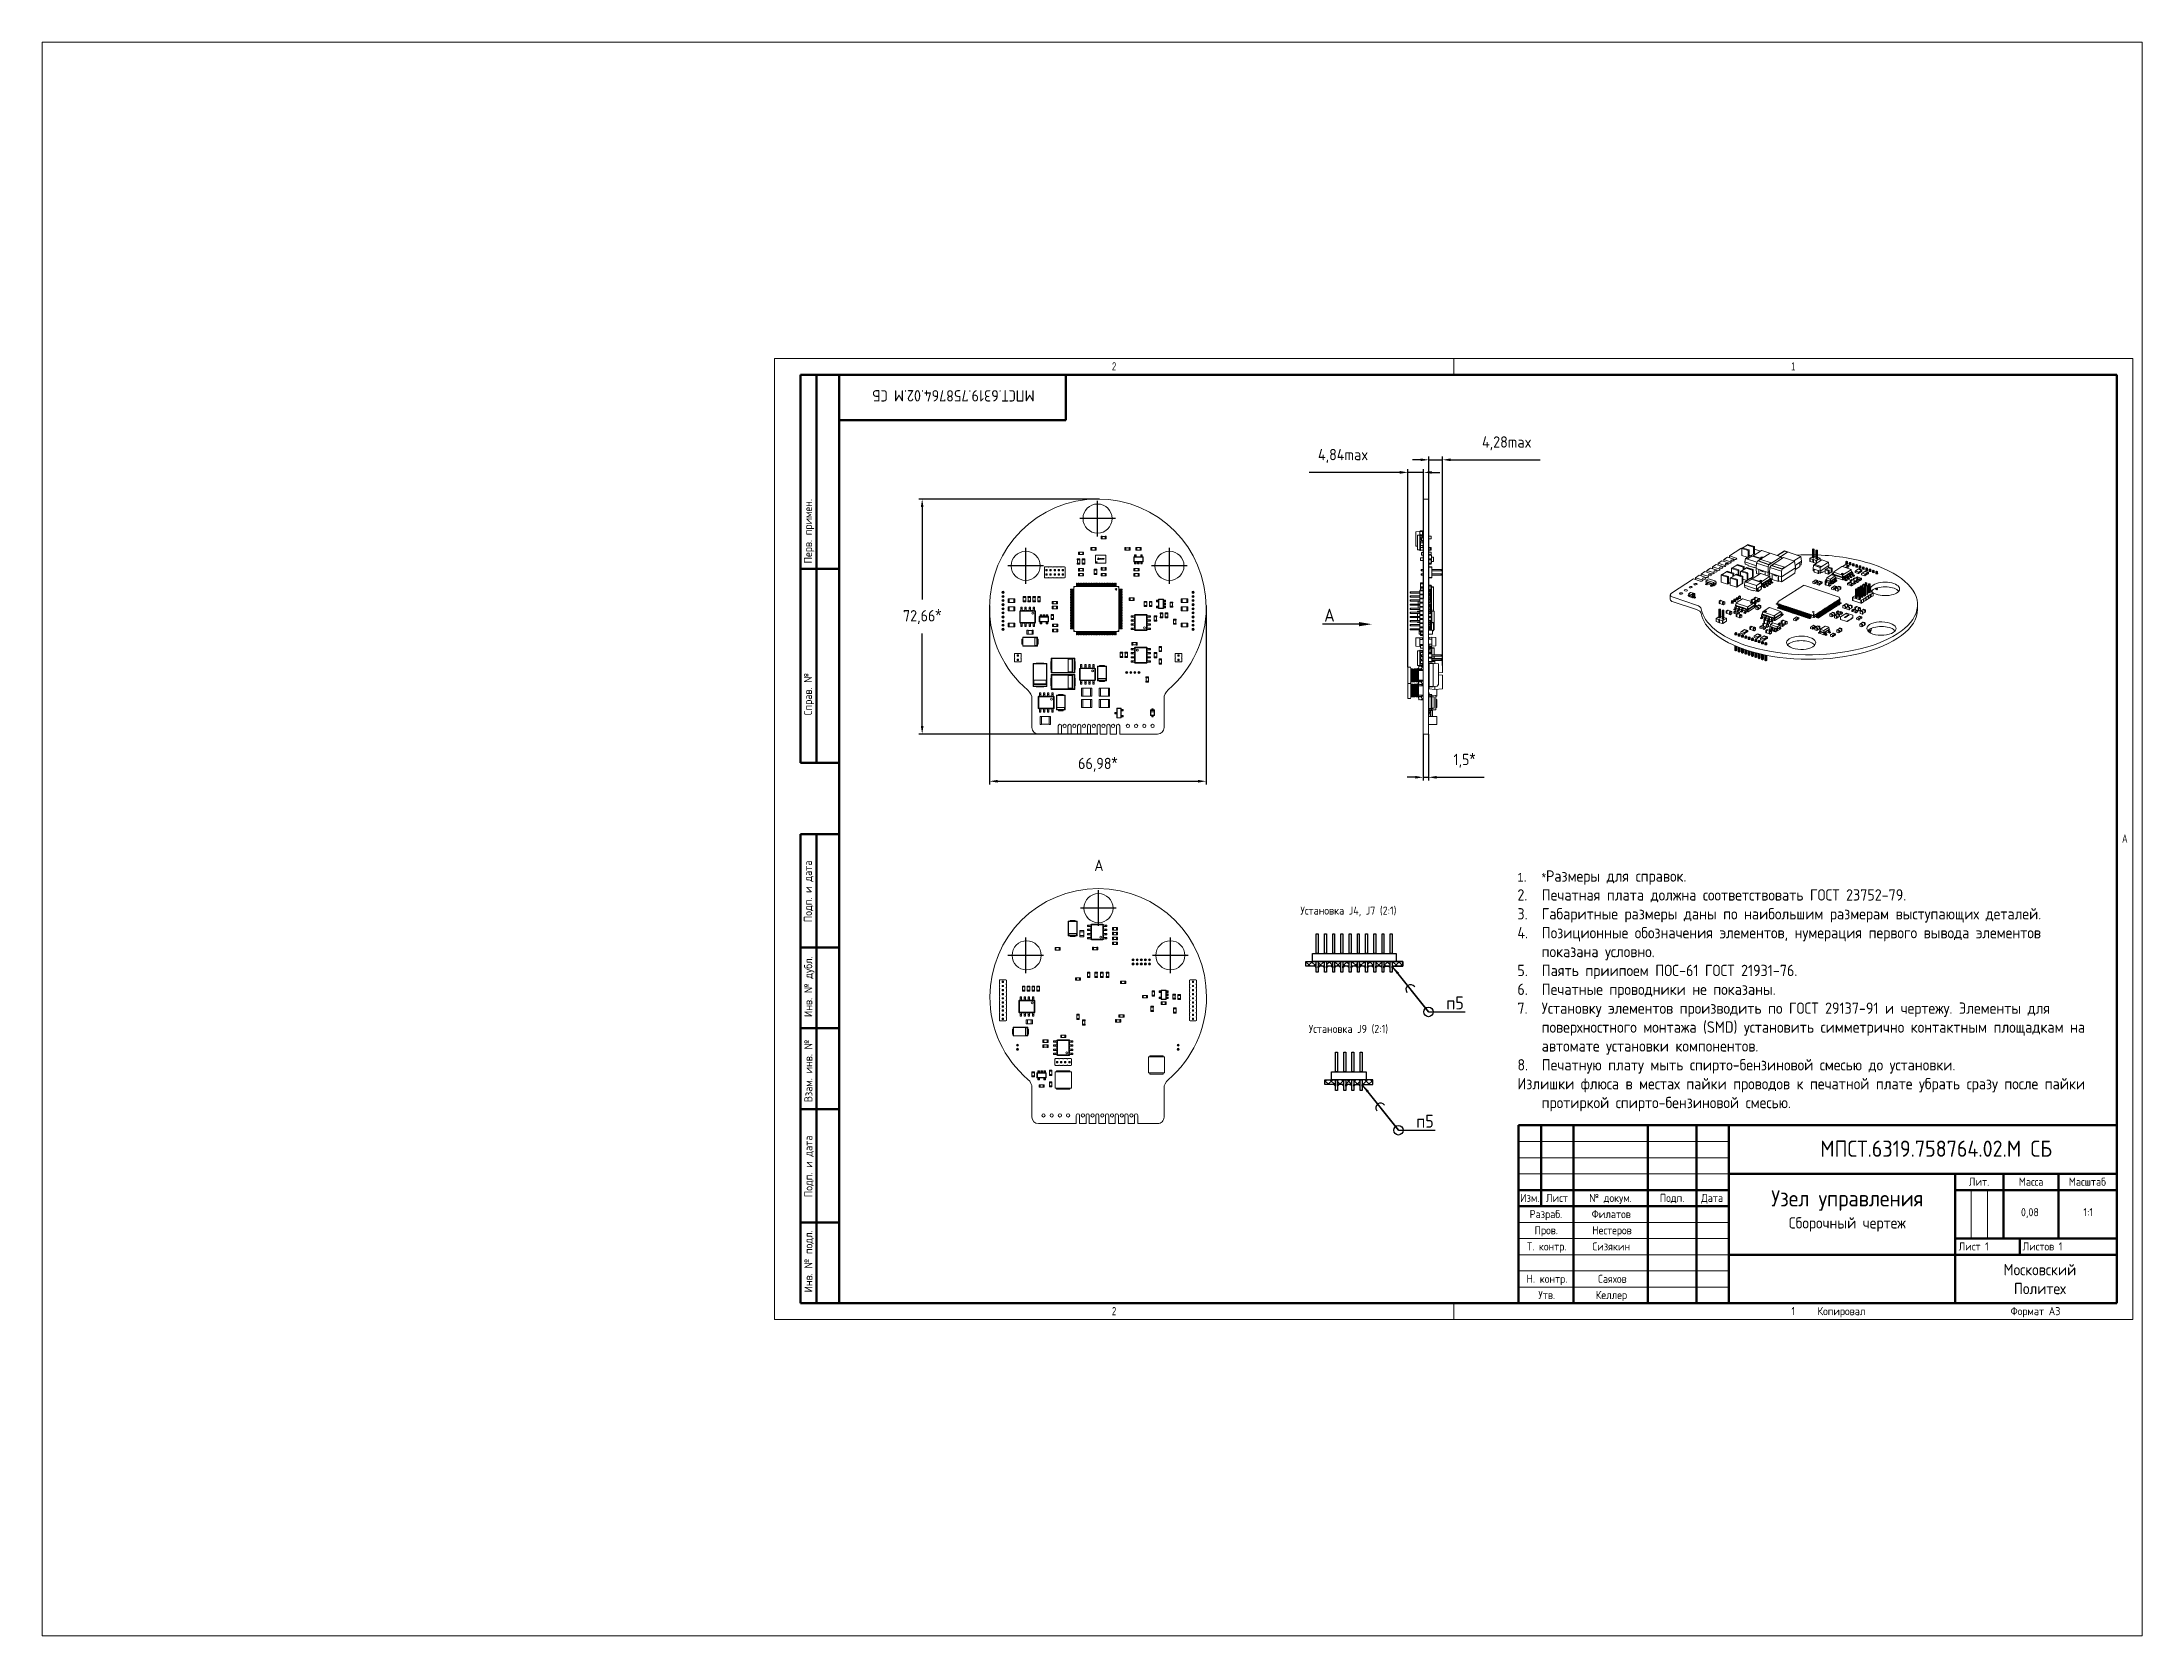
# Paper-space layout 'Layout1' of a CAD drawing. Header units: millimetres. Extents: x 26 to 231, y 20 to 176.
# The model-space entities are those that its viewports show. They can reach past a viewport. Long polylines and large blocks are cut down to what shows.
import ezdxf
from ezdxf import colors
from ezdxf.entities.mleader import LeaderData, LeaderLine
from ezdxf.math import Vec2, Vec3

# ---------------------------------------------------------------- set-up
doc = ezdxf.new("R2010")
doc.units = ezdxf.units.MM
doc.header["$PDSIZE"] = -1
doc.layers.add('ОСНОВНОЙ', color=7, linetype='Continuous', lineweight=25)
doc.styles.add('SLDTEXTSTYLE2', font='TXT', dxfattribs={"width": 0.605})
doc.styles.add('СПДС', font='isocpeur.ttf', dxfattribs={"width": 0.9})
doc.dimstyles.new('ISO-25', dxfattribs={"dimtxt": 2.5, "dimasz": 2.5, "dimexe": 1.25, "dimexo": 0.625, "dimtad": 1, "dimtxsty": 'Standard', "dimcen": 2.5, "dimadec": 0, "dimazin": 0, "dimtfac": 1, "dimtmove": 0, "dimatfit": 3, "dimfxl": 1, "dimarcsym": 0})

psp = doc.layouts.get("Layout1")

msp = doc.modelspace()

# ---------------------------------------------------------------- texts
at = {"color": 7, "linetype": 'Continuous', "lineweight": 0, "attachment_point": 2, "style": 'СПДС'}
for s, insert, char_height, rotation in [('МПСТ.6319.758764.02.М СБ', (55.316, 283.732), 3.5, 180), ('Перв. примен.', (9.068, 243.63), 2.5, 90), ('Справ. №', (9.058, 193.281), 2.5, 90), ('Подп. и дата', (9.054, 132.313), 2.5, 90), ('Инв. № дубл.', (9.145, 102.861), 2.5, 90), ('Взам. инв. №', (9.174, 76.822), 2.5, 90), ('Подп. и дата', (9.197, 47.324), 2.5, 90), ('Инв. № подл.', (9.198, 17.964), 2.5, 90)]:
    msp.add_mtext(s, dxfattribs=dict(at, insert=insert, char_height=char_height, rotation=rotation))
at = {"insert": (98.859, 142.112), "char_height": 3.5, "attachment_point": 1, "style": 'СПДС'}
msp.add_mtext_dynamic_manual_height_columns('А', width=12.07747, gutter_width=17.5, heights=[0], dxfattribs=at)
at = {"insert": (227.175, 138.804), "char_height": 2.5, "width": 179.93713, "attachment_point": 1, "style": 'СПДС'}
msp.add_mtext('\\pxi-3,l4,t4;{\\fArial|b0|i0|c0|p34;\\H1.08333x;1.^I\\fArial|b0|i0|c204|p34;*\\fISOCPEUR|b0|i0|c204|p34;\\H1.29231x;Размеры для справок.\\P2.^IПечатная плата должна соответствовать ГОСТ 23752-79.\\P3.^IГабаритные размеры даны по наибольшим размерам выступающих деталей.\\P4.^IПозиционные обозначения элементов, нумерация первого вывода элементов показана условно.\\P5.^IПаять приипоем ПОС-61 ГОСТ 21931-76.\\P6.^IПечатные проводники не показаны.\\P7.^IУстановку элементов производить по ГОСТ 29137-91 и чертежу. Элементы для поверхностного монтажа (SMD) установить симметрично контактным площадкам на автомате установки компонентов.\\P8.^IПечатную плату мыть спирто-бензиновой смесью до установки.\\PИзлишки флюса в местах пайки проводов к печатной плате убрать сразу после пайки протиркой спирто-бензиновой смесью.}', dxfattribs=at)
at = {"color": 7, "linetype": 'Continuous', "lineweight": 0, "attachment_point": 2, "style": 'СПДС'}
for s, insert, char_height in [('Установка J4, J7 (2:1)', (177.423, 127.626), 2.5), ('Установка J9 (2:1)', (177.423, 91.059), 2.5), ('Лит.', (372.408, 43.817), 2.5), ('Масса', (388.491, 43.817), 2.5), ('Масштаб', (405.894, 43.817), 2.5), ('Изм.', (233.524, 38.817), 2.5), ('Разраб.', (238.495, 33.817), 2.5), ('Лист', (241.898, 38.817), 2.5), ('№ докум.', (258.46, 38.817), 2.5), ('Филатов', (258.682, 33.817), 2.5), ('Подп.', (277.482, 38.817), 2.5), ('Дата', (289.886, 38.817), 2.5), ('0,08', (388.14, 34.402), 2.5), ('1:1', (406.168, 34.402), 2.5), ('Пров.', (238.588, 28.817), 2.5), ('Нестеров', (258.912, 28.817), 2.5), ('Т. контр.', (238.743, 23.817), 2.5), ('Сизякин', (258.694, 23.817), 2.5), ('Лист 1', (370.761, 23.817), 2.5), ('Листов 1', (392.026, 23.817), 2.5), ('Н. контр.', (238.805, 13.817), 2.5), ('Саяхов', (259.026, 13.817), 2.5), ('Московский\\PПолитех', (391.222, 17.148), 3.5), ('Утв.', (238.744, 8.817), 2.5), ('Келлер', (258.735, 8.817), 2.5), ('1', (314.983, 3.823), 2.5), ('Копировал', (329.866, 3.817), 2.5), ('Формат А3', (389.849, 3.817), 2.5)]:
    msp.add_mtext(s, dxfattribs=dict(at, insert=insert, char_height=char_height))
at = {"color": 7, "linetype": 'Continuous', "lineweight": 0, "char_height": 3.5, "attachment_point": 2, "style": 'СПДС'}
for s, insert, width in [('{\\H1.42857x;МПСТ.6319.758764.02.М СБ}', (359.154, 55.284), 75.12856), ('{\\H1.42857x;Узел управления}\\PСборочный чертеж', (331.677, 39.938), 48.90724)]:
    msp.add_mtext(s, dxfattribs=dict(at, insert=insert, width=width))
at = {"layer": 'ОСНОВНОЙ', "char_height": 2.5, "attachment_point": 2, "style": 'SLDTEXTSTYLE2'}
for s, insert in [('2', (104.983, 295.823)), ('1', (314.983, 295.823)), ('A', (417.487, 149.823)), ('2', (104.983, 3.823))]:
    msp.add_mtext(s, dxfattribs=dict(at, insert=insert))

# ---------------------------------------------------------------- blocks, each defined once
blk = doc.blocks.new('*D32')
at = {"color": 0, "lineweight": -2, "transparency": 16777216}
for p, q in [((200.57, 180.91), (200.57, 166.57)), ((202.17, 180.91), (202.17, 166.57)), ((198.07, 167.57), (195.57, 167.57)), ((200.57, 167.57), (202.17, 167.57)), ((204.67, 167.57), (219.43, 167.57))]:
    blk.add_line(p, q, dxfattribs=at)
at = {"color": 0, "transparency": 16777216}
for points in [[(198.07, 167.99), (198.07, 167.15), (200.57, 167.57)], [(204.67, 167.99), (204.67, 167.15), (202.17, 167.57)]]:
    blk.add_solid(points, dxfattribs=at)
at = {"layer": 'Defpoints', "color": 0, "transparency": 16777216}
for p in [(200.57, 180.92), (202.17, 180.92), (202.17, 167.57)]:
    blk.add_point(p, dxfattribs=at)
at = {"color": 0, "transparency": 16777216, "insert": (213.3, 172.82), "char_height": 3.5, "attachment_point": 5, "style": 'СПДС'}
blk.add_mtext('1,5{\\fArial|b0|i0|c204|p34;\\H1.08333x;*}', dxfattribs=at)
blk = doc.blocks.new('*D33')
at = {"color": 0, "lineweight": -2, "transparency": 16777216}
for p, q in [((202.25, 226.23), (202.25, 266.7)), ((206.52, 202.13), (206.52, 266.7)), ((199.75, 265.7), (197.25, 265.7)), ((202.25, 265.7), (206.52, 265.7)), ((209.02, 265.7), (236.7, 265.7))]:
    blk.add_line(p, q, dxfattribs=at)
at = {"color": 0, "transparency": 16777216}
for points in [[(199.75, 266.12), (199.75, 265.29), (202.25, 265.7)], [(209.02, 266.12), (209.02, 265.29), (206.52, 265.7)]]:
    blk.add_solid(points, dxfattribs=at)
at = {"layer": 'Defpoints', "color": 0, "transparency": 16777216}
for p in [(202.25, 265.7), (202.25, 226.22), (206.52, 202.12)]:
    blk.add_point(p, dxfattribs=at)
at = {"color": 0, "transparency": 16777216, "insert": (226.38, 270.8), "char_height": 3.5, "attachment_point": 5, "style": 'СПДС'}
blk.add_mtext('4,28max', dxfattribs=at)
blk = doc.blocks.new('*D34')
at = {"color": 0, "lineweight": -2, "transparency": 16777216}
for p, q in [((193.32, 261.81), (165.29, 261.81)), ((195.82, 201.59), (195.82, 262.81)), ((200.67, 261.81), (195.82, 261.81)), ((200.67, 222.8), (200.67, 262.81)), ((203.17, 261.81), (205.67, 261.81))]:
    blk.add_line(p, q, dxfattribs=at)
at = {"color": 0, "transparency": 16777216}
for points in [[(193.32, 262.23), (193.32, 261.39), (195.82, 261.81)], [(203.17, 262.23), (203.17, 261.39), (200.67, 261.81)]]:
    blk.add_solid(points, dxfattribs=at)
at = {"layer": 'Defpoints', "color": 0, "transparency": 16777216}
for p in [(200.67, 261.81), (200.67, 222.79), (195.82, 201.58)]:
    blk.add_point(p, dxfattribs=at)
at = {"color": 0, "transparency": 16777216, "insert": (175.77, 266.91), "char_height": 3.5, "attachment_point": 5, "style": 'СПДС'}
blk.add_mtext('4,84max', dxfattribs=at)
blk = doc.blocks.new('*D35')
at = {"color": 0, "lineweight": -2, "transparency": 16777216}
for p, q in [((66.45, 220.65), (66.45, 165.35)), ((133.43, 220.65), (133.43, 165.35)), ((68.95, 166.35), (130.93, 166.35))]:
    blk.add_line(p, q, dxfattribs=at)
at = {"color": 0, "transparency": 16777216}
for points in [[(68.95, 166.77), (68.95, 165.93), (66.45, 166.35)], [(130.93, 166.77), (130.93, 165.93), (133.43, 166.35)]]:
    blk.add_solid(points, dxfattribs=at)
at = {"layer": 'Defpoints', "color": 0, "transparency": 16777216}
for p in [(66.45, 220.66), (133.43, 220.66), (133.43, 166.35)]:
    blk.add_point(p, dxfattribs=at)
at = {"color": 0, "transparency": 16777216, "insert": (99.94, 171.59), "char_height": 3.5, "attachment_point": 5, "style": 'СПДС'}
blk.add_mtext('66,98{\\fArial|b0|i0|c204|p34;\\H1.08333x;*}', dxfattribs=at)
blk = doc.blocks.new('*D36')
at = {"color": 0, "lineweight": -2, "transparency": 16777216}
for p, q in [((100.51, 253.57), (44.63, 253.57)), ((45.63, 251.07), (45.63, 222.49)), ((45.63, 183.42), (45.63, 212)), ((99.99, 180.92), (44.63, 180.92))]:
    blk.add_line(p, q, dxfattribs=at)
at = {"color": 0, "transparency": 16777216}
for points in [[(45.21, 251.07), (46.05, 251.07), (45.63, 253.57)], [(45.21, 183.42), (46.05, 183.42), (45.63, 180.92)]]:
    blk.add_solid(points, dxfattribs=at)
at = {"layer": 'Defpoints', "color": 0, "transparency": 16777216}
for p in [(45.63, 253.57), (100.52, 253.57), (100, 180.92)]:
    blk.add_point(p, dxfattribs=at)
at = {"color": 0, "transparency": 16777216, "insert": (45.63, 217.24), "char_height": 3.5, "attachment_point": 5, "style": 'СПДС'}
blk.add_mtext('72,66{\\fArial|b0|i0|c204|p34;\\H1.08333x;*}', dxfattribs=at)
blk = doc.blocks.new('A$Ce8c5e3c3')
at = {"color": 0, "linetype": 'Continuous', "lineweight": 0}
for p, q in [((150.75, -49.1), (150.45, -49.1)), ((150.45, -49.13), (150.45, -49.1)), ((150.45, -49.13), (150.45, -49.87)), ((150.45, -49.87), (150.45, -49.9)), ((150.75, -49.9), (150.45, -49.9)), ((150.75, -49.13), (150.75, -49.1)), ((151.75, -49.13), (150.75, -49.13)), ((150.75, -49.13), (150.75, -49.87)), ((151.75, -49.87), (150.75, -49.87)), ((150.75, -49.87), (150.75, -49.9)), ((152.05, -49.1), (151.75, -49.1)), ((151.75, -49.13), (151.75, -49.1)), ((151.75, -49.13), (151.75, -49.87)), ((151.75, -49.87), (151.75, -49.9)), ((152.05, -49.9), (151.75, -49.9)), ((152.05, -49.13), (152.05, -49.1)), ((152.05, -49.13), (152.05, -49.87)), ((152.05, -49.87), (152.05, -49.9)), ((143.14, -56.1), (143.11, -56.1)), ((143.11, -56.1), (143.11, -56.4)), ((143.14, -56.4), (143.11, -56.4)), ((143.14, -57.4), (143.11, -57.4)), ((143.11, -57.4), (143.11, -57.7)), ((143.14, -57.7), (143.11, -57.7)), ((143.14, -56.1), (143.88, -56.1)), ((143.14, -56.4), (143.88, -56.4)), ((143.14, -56.4), (143.14, -57.4)), ((143.14, -57.4), (143.88, -57.4)), ((143.14, -57.7), (143.88, -57.7)), ((143.47, -53.99), (143.47, -53.96)), ((143.47, -53.96), (143.77, -53.96)), ((143.47, -54.73), (143.47, -53.99)), ((143.47, -54.73), (143.47, -54.76)), ((143.47, -54.76), (143.77, -54.76)), ((143.77, -53.99), (143.77, -53.96)), ((143.77, -54.73), (143.77, -53.99)), ((143.77, -53.99), (144.77, -53.99)), ((143.77, -54.73), (143.77, -54.76)), ((143.77, -54.73), (144.77, -54.73)), ((143.88, -56.1), (143.91, -56.1)), ((143.88, -56.4), (143.91, -56.4)), ((143.88, -56.4), (143.88, -57.4)), ((143.88, -57.4), (143.91, -57.4)), ((143.88, -57.7), (143.91, -57.7)), ((143.91, -56.1), (143.91, -56.4)), ((143.91, -57.4), (143.91, -57.7)), ((144.63, -56.1), (145.43, -56.1)), ((144.63, -56.14), (144.63, -56.1)), ((144.63, -56.14), (144.63, -56.35)), ((144.63, -56.35), (144.63, -56.4)), ((144.63, -56.4), (144.63, -57.4)), ((144.63, -56.4), (145.43, -56.4)), ((144.63, -57.44), (144.63, -57.4)), ((144.63, -57.4), (145.43, -57.4)), ((144.63, -57.44), (144.63, -57.65)), ((144.63, -57.65), (144.63, -57.7)), ((144.63, -57.7), (145.43, -57.7)), ((144.77, -53.99), (144.77, -53.96)), ((144.77, -53.96), (145.07, -53.96)), ((144.77, -54.73), (144.77, -53.99)), ((144.77, -54.73), (144.77, -54.76)), ((144.77, -54.76), (145.07, -54.76)), ((145.07, -53.99), (145.07, -53.96)), ((145.07, -54.73), (145.07, -53.99)), ((145.07, -54.73), (145.07, -54.76)), ((145.43, -56.14), (145.43, -56.1)), ((145.43, -56.14), (145.43, -56.35)), ((145.43, -56.35), (145.43, -56.4)), ((145.43, -56.4), (145.43, -57.4)), ((145.43, -57.44), (145.43, -57.4)), ((145.43, -57.44), (145.43, -57.65)), ((145.43, -57.65), (145.43, -57.7)), ((147.34, -52.6), (147.3, -52.6)), ((147.3, -52.6), (147.3, -53.4)), ((147.34, -53.4), (147.3, -53.4)), ((147.56, -52.6), (147.34, -52.6)), ((147.56, -53.4), (147.34, -53.4)), ((147.56, -52.6), (147.6, -52.6)), ((147.56, -53.4), (147.6, -53.4)), ((148.6, -52.6), (147.6, -52.6)), ((147.6, -52.6), (147.6, -53.4)), ((148.6, -53.4), (147.6, -53.4)), ((148.65, -52.6), (148.6, -52.6)), ((148.6, -52.6), (148.6, -53.4)), ((148.65, -53.4), (148.6, -53.4)), ((148.85, -52.6), (148.65, -52.6)), ((148.85, -53.4), (148.65, -53.4)), ((148.77, -57.33), (148.77, -54.93)), ((148.82, -54.88), (151.92, -54.88)), ((151.92, -57.38), (148.82, -57.38)), ((148.85, -52.6), (148.9, -52.6)), ((148.85, -53.4), (148.9, -53.4)), ((148.9, -52.6), (148.9, -53.4)), ((149.33, -56.31), (149.45, -56.31)), ((149.43, -56.26), (149.4, -56.26)), ((149.54, -56.04), (149.47, -56.19)), ((149.52, -56.18), (149.58, -56.31)), ((149.64, -56.18), (149.52, -56.18)), ((149.55, -55.88), (149.54, -55.87)), ((149.58, -56.31), (149.83, -56.31)), ((149.59, -56.22), (149.79, -56.22)), ((149.81, -56.26), (149.6, -56.26)), ((149.91, -56.18), (149.96, -56.18)), ((149.96, -56.18), (149.98, -56.11)), ((149.98, -56.11), (150.06, -56.11)), ((150.05, -55.91), (149.99, -55.91)), ((150.04, -56.07), (149.99, -56.07)), ((150.02, -55.98), (150.03, -56.02)), ((150.08, -56.18), (150.13, -56.18)), ((150.16, -55.91), (150.16, -56.18)), ((150.21, -56.02), (150.21, -55.96)), ((150.21, -56.1), (150.21, -56.07)), ((150.31, -56.04), (150.31, -56.03)), ((150.42, -55.96), (150.46, -55.96)), ((150.42, -56.08), (150.46, -56.09)), ((150.58, -56.18), (150.63, -56.18)), ((150.63, -56.18), (150.64, -56.11)), ((150.71, -55.91), (150.66, -55.91)), ((150.71, -56.06), (150.66, -56.07)), ((150.74, -56.18), (150.79, -56.18)), ((150.97, -56.18), (150.97, -56.13)), ((151.24, -55.91), (151.24, -56.18)), ((151.29, -56.18), (151.29, -56.02)), ((151.37, -56.06), (151.32, -55.98)), ((151.38, -55.91), (151.38, -56.07)), ((151.39, -56.18), (151.43, -56.18)), ((151.97, -54.93), (151.97, -57.33)), ((158.1, -52.6), (157.8, -52.6)), ((157.8, -52.63), (157.8, -52.6)), ((157.8, -52.63), (157.8, -53.37)), ((157.8, -53.37), (157.8, -53.4)), ((158.1, -53.4), (157.8, -53.4)), ((158.1, -52.63), (158.1, -52.6)), ((159.1, -52.63), (158.1, -52.63)), ((158.1, -52.63), (158.1, -53.37)), ((159.1, -53.37), (158.1, -53.37)), ((158.1, -53.37), (158.1, -53.4)), ((159.4, -52.6), (159.1, -52.6)), ((159.1, -52.63), (159.1, -52.6)), ((159.1, -52.63), (159.1, -53.37)), ((159.1, -53.37), (159.1, -53.4)), ((159.4, -53.4), (159.1, -53.4)), ((159.4, -52.63), (159.4, -52.6)), ((159.4, -52.63), (159.4, -53.37)), ((159.4, -53.37), (159.4, -53.4)), ((160.55, -55.49), (160.65, -55.4)), ((160.55, -56.91), (160.55, -55.49)), ((160.65, -57), (160.55, -56.91)), ((160.57, -55.51), (160.66, -55.42)), ((160.57, -56.89), (160.57, -55.51)), ((160.57, -55.51), (160.67, -55.55)), ((160.57, -56.89), (160.67, -56.85)), ((160.66, -56.98), (160.57, -56.89)), ((160.65, -55.4), (160.8, -55.4)), ((160.8, -57), (160.65, -57)), ((160.66, -55.42), (160.8, -55.42)), ((160.66, -55.42), (160.7, -55.52)), ((160.66, -56.98), (160.7, -56.88)), ((160.8, -56.98), (160.66, -56.98)), ((160.67, -55.55), (160.7, -55.52)), ((160.67, -56.85), (160.67, -55.55)), ((160.7, -56.88), (160.67, -56.85)), ((160.7, -55.52), (163.3, -55.52)), ((163.3, -56.88), (160.7, -56.88)), ((160.8, -54.8), (160.8, -55)), ((160.8, -54.8), (161.3, -54.8)), ((160.8, -55), (160.8, -55.1)), ((160.8, -55.35), (160.8, -55.1)), ((160.8, -55.1), (161.3, -55.1)), ((160.8, -55.35), (160.8, -55.4)), ((160.8, -55.42), (161.3, -55.42)), ((161.3, -56.98), (160.8, -56.98)), ((160.8, -57.05), (160.8, -57)), ((160.8, -57.05), (160.8, -57.3)), ((160.8, -57.4), (160.8, -57.3)), ((161.3, -57.3), (160.8, -57.3)), ((160.8, -57.6), (160.8, -57.4)), ((161.3, -57.6), (160.8, -57.6)), ((161.25, -52.6), (161.2, -52.6)), ((161.2, -52.6), (161.2, -53.4)), ((161.25, -53.4), (161.2, -53.4)), ((161.46, -52.6), (161.25, -52.6)), ((161.46, -53.4), (161.25, -53.4)), ((161.3, -54.8), (161.3, -55)), ((161.3, -55), (161.3, -55.1)), ((161.3, -55.35), (161.3, -55.1)), ((161.3, -55.35), (161.3, -55.4)), ((161.3, -55.4), (162.7, -55.4)), ((161.3, -55.42), (162.7, -55.42)), ((161.75, -56.98), (161.3, -56.98)), ((161.75, -57), (161.3, -57)), ((161.3, -57.05), (161.3, -57)), ((161.3, -57.05), (161.3, -57.3)), ((161.3, -57.4), (161.3, -57.3)), ((161.3, -57.6), (161.3, -57.4)), ((161.46, -52.6), (161.5, -52.6)), ((161.46, -53.4), (161.5, -53.4)), ((162.5, -52.6), (161.5, -52.6)), ((161.5, -52.6), (161.5, -53.4)), ((162.5, -53.4), (161.5, -53.4)), ((162.25, -56.98), (161.75, -56.98)), ((161.75, -57.05), (161.75, -57)), ((161.75, -57.05), (161.75, -57.3)), ((161.75, -57.4), (161.75, -57.3)), ((162.25, -57.3), (161.75, -57.3)), ((161.75, -57.6), (161.75, -57.4)), ((162.25, -57.6), (161.75, -57.6)), ((162.7, -56.98), (162.25, -56.98)), ((162.7, -57), (162.25, -57)), ((162.25, -57.05), (162.25, -57)), ((162.25, -57.05), (162.25, -57.3)), ((162.25, -57.4), (162.25, -57.3)), ((162.25, -57.6), (162.25, -57.4)), ((162.54, -52.6), (162.5, -52.6)), ((162.5, -52.6), (162.5, -53.4)), ((162.54, -53.4), (162.5, -53.4)), ((162.75, -52.6), (162.54, -52.6)), ((162.75, -53.4), (162.54, -53.4)), ((162.7, -54.8), (162.7, -55)), ((162.7, -54.8), (163.2, -54.8)), ((162.7, -55), (162.7, -55.1)), ((162.7, -55.35), (162.7, -55.1)), ((162.7, -55.1), (163.2, -55.1)), ((162.7, -55.35), (162.7, -55.4)), ((162.7, -55.42), (163.2, -55.42)), ((163.2, -56.98), (162.7, -56.98)), ((162.7, -57.05), (162.7, -57)), ((162.7, -57.05), (162.7, -57.3)), ((162.7, -57.4), (162.7, -57.3)), ((163.2, -57.3), (162.7, -57.3)), ((162.7, -57.6), (162.7, -57.4)), ((163.2, -57.6), (162.7, -57.6)), ((162.75, -52.6), (162.8, -52.6)), ((162.75, -53.4), (162.8, -53.4)), ((162.8, -52.6), (162.8, -53.4)), ((163.2, -54.8), (163.2, -55)), ((163.2, -55), (163.2, -55.1)), ((163.2, -55.35), (163.2, -55.1)), ((163.2, -55.35), (163.2, -55.4)), ((163.2, -55.4), (163.35, -55.4)), ((163.2, -55.42), (163.34, -55.42)), ((163.34, -56.98), (163.2, -56.98)), ((163.35, -57), (163.2, -57)), ((163.2, -57.05), (163.2, -57)), ((163.2, -57.05), (163.2, -57.3)), ((163.2, -57.4), (163.2, -57.3)), ((163.2, -57.6), (163.2, -57.4)), ((163.34, -55.42), (163.3, -55.52)), ((163.3, -55.52), (163.33, -55.55)), ((163.33, -56.85), (163.3, -56.88)), ((163.34, -56.98), (163.3, -56.88)), ((163.43, -55.51), (163.33, -55.55)), ((163.33, -55.55), (163.33, -56.85)), ((163.43, -56.89), (163.33, -56.85)), ((163.34, -55.42), (163.43, -55.51)), ((163.43, -56.89), (163.34, -56.98)), ((163.35, -55.4), (163.45, -55.49)), ((163.45, -56.91), (163.35, -57)), ((163.43, -55.51), (163.43, -56.89)), ((163.45, -55.49), (163.45, -56.91)), ((133.08, -58.53), (132.96, -58.66)), ((132.96, -58.66), (132.96, -61.81)), ((132.96, -61.81), (133.08, -61.94)), ((134.1, -58.53), (133.08, -58.53)), ((133.08, -61.94), (134.1, -61.94)), ((133.39, -59.8), (133.39, -59.4)), ((133.79, -59.4), (133.39, -59.4)), ((133.39, -59.4), (133.49, -59.5)), ((133.39, -59.8), (133.49, -59.7)), ((133.79, -59.8), (133.39, -59.8)), ((133.79, -60.67), (133.39, -60.67)), ((133.39, -61.07), (133.39, -60.67)), ((133.39, -60.67), (133.49, -60.77)), ((133.39, -61.07), (133.49, -60.97)), ((133.79, -61.07), (133.39, -61.07)), ((133.49, -59.7), (133.49, -59.5)), ((133.69, -59.5), (133.49, -59.5)), ((133.69, -59.7), (133.49, -59.7)), ((133.69, -60.77), (133.49, -60.77)), ((133.49, -60.97), (133.49, -60.77)), ((133.69, -60.97), (133.49, -60.97)), ((133.79, -59.4), (133.69, -59.5)), ((133.69, -59.7), (133.69, -59.5)), ((133.79, -59.8), (133.69, -59.7)), ((133.79, -60.67), (133.69, -60.77)), ((133.69, -60.97), (133.69, -60.77)), ((133.79, -61.07), (133.69, -60.97)), ((133.79, -59.8), (133.79, -59.4)), ((133.79, -61.07), (133.79, -60.67)), ((134.22, -58.66), (134.1, -58.53)), ((134.1, -61.94), (134.22, -61.81)), ((134.35, -58.53), (134.22, -58.66)), ((134.22, -61.81), (134.35, -61.94)), ((135.37, -58.53), (134.35, -58.53)), ((134.35, -61.94), (135.37, -61.94)), ((135.06, -59.4), (134.66, -59.4)), ((134.66, -59.8), (134.66, -59.4)), ((134.66, -59.4), (134.76, -59.5)), ((134.66, -59.8), (134.76, -59.7)), ((135.06, -59.8), (134.66, -59.8)), ((134.66, -61.07), (134.66, -60.67)), ((135.06, -60.67), (134.66, -60.67)), ((134.66, -60.67), (134.76, -60.77)), ((134.66, -61.07), (134.76, -60.97)), ((135.06, -61.07), (134.66, -61.07)), ((134.96, -59.5), (134.76, -59.5)), ((134.76, -59.7), (134.76, -59.5)), ((134.96, -59.7), (134.76, -59.7)), ((134.76, -60.97), (134.76, -60.77)), ((134.96, -60.77), (134.76, -60.77)), ((134.96, -60.97), (134.76, -60.97)), ((135.06, -59.4), (134.96, -59.5)), ((134.96, -59.7), (134.96, -59.5)), ((135.06, -59.8), (134.96, -59.7)), ((135.06, -60.67), (134.96, -60.77)), ((134.96, -60.97), (134.96, -60.77)), ((135.06, -61.07), (134.96, -60.97)), ((135.06, -59.8), (135.06, -59.4)), ((135.06, -61.07), (135.06, -60.67)), ((135.5, -58.66), (135.37, -58.53)), ((135.37, -61.94), (135.5, -61.81)), ((135.62, -58.53), (135.5, -58.66)), ((135.5, -61.81), (135.62, -61.94)), ((136.64, -58.53), (135.62, -58.53)), ((135.62, -61.94), (136.64, -61.94)), ((135.93, -59.8), (135.93, -59.4)), ((136.33, -59.4), (135.93, -59.4)), ((135.93, -59.4), (136.03, -59.5)), ((135.93, -59.8), (136.03, -59.7)), ((136.33, -59.8), (135.93, -59.8)), ((136.33, -60.67), (135.93, -60.67)), ((135.93, -61.07), (135.93, -60.67)), ((135.93, -60.67), (136.03, -60.77)), ((135.93, -61.07), (136.03, -60.97)), ((136.33, -61.07), (135.93, -61.07)), ((136.03, -59.7), (136.03, -59.5)), ((136.23, -59.5), (136.03, -59.5)), ((136.23, -59.7), (136.03, -59.7)), ((136.23, -60.77), (136.03, -60.77)), ((136.03, -60.97), (136.03, -60.77)), ((136.23, -60.97), (136.03, -60.97)), ((136.33, -59.4), (136.23, -59.5)), ((136.23, -59.7), (136.23, -59.5)), ((136.33, -59.8), (136.23, -59.7)), ((136.33, -60.67), (136.23, -60.77)), ((136.23, -60.97), (136.23, -60.77)), ((136.33, -61.07), (136.23, -60.97)), ((136.33, -59.8), (136.33, -59.4)), ((136.33, -61.07), (136.33, -60.67)), ((136.76, -58.66), (136.64, -58.53)), ((136.64, -61.94), (136.76, -61.81)), ((136.89, -58.53), (136.76, -58.66)), ((136.76, -61.81), (136.89, -61.94)), ((137.91, -58.53), (136.89, -58.53)), ((136.89, -61.94), (137.91, -61.94)), ((137.2, -59.8), (137.2, -59.4)), ((137.6, -59.4), (137.2, -59.4)), ((137.2, -59.4), (137.3, -59.5)), ((137.2, -59.8), (137.3, -59.7)), ((137.6, -59.8), (137.2, -59.8)), ((137.6, -60.67), (137.2, -60.67)), ((137.2, -61.07), (137.2, -60.67)), ((137.2, -60.67), (137.3, -60.77)), ((137.2, -61.07), (137.3, -60.97)), ((137.6, -61.07), (137.2, -61.07)), ((137.3, -59.7), (137.3, -59.5)), ((137.5, -59.5), (137.3, -59.5)), ((137.5, -59.7), (137.3, -59.7)), ((137.5, -60.77), (137.3, -60.77)), ((137.3, -60.97), (137.3, -60.77)), ((137.5, -60.97), (137.3, -60.97)), ((137.6, -59.4), (137.5, -59.5)), ((137.5, -59.7), (137.5, -59.5)), ((137.6, -59.8), (137.5, -59.7)), ((137.6, -60.67), (137.5, -60.77)), ((137.5, -60.97), (137.5, -60.77)), ((137.6, -61.07), (137.5, -60.97)), ((137.6, -59.8), (137.6, -59.4)), ((137.6, -61.07), (137.6, -60.67)), ((138.03, -58.66), (137.91, -58.53)), ((137.91, -61.94), (138.03, -61.81)), ((138.16, -58.53), (138.03, -58.66)), ((138.03, -61.81), (138.16, -61.94)), ((139.18, -58.53), (138.16, -58.53)), ((138.16, -61.94), (139.18, -61.94)), ((138.87, -59.4), (138.47, -59.4)), ((138.47, -59.8), (138.47, -59.4)), ((138.47, -59.4), (138.57, -59.5)), ((138.47, -59.8), (138.57, -59.7)), ((138.87, -59.8), (138.47, -59.8)), ((138.87, -60.67), (138.47, -60.67)), ((138.47, -61.07), (138.47, -60.67)), ((138.47, -60.67), (138.57, -60.77)), ((138.47, -61.07), (138.57, -60.97)), ((138.87, -61.07), (138.47, -61.07)), ((138.77, -59.5), (138.57, -59.5)), ((138.57, -59.7), (138.57, -59.5)), ((138.77, -59.7), (138.57, -59.7)), ((138.77, -60.77), (138.57, -60.77)), ((138.57, -60.97), (138.57, -60.77)), ((138.77, -60.97), (138.57, -60.97)), ((138.87, -59.4), (138.77, -59.5)), ((138.77, -59.7), (138.77, -59.5)), ((138.87, -59.8), (138.77, -59.7)), ((138.87, -60.67), (138.77, -60.77)), ((138.77, -60.97), (138.77, -60.77)), ((138.87, -61.07), (138.77, -60.97)), ((138.87, -59.8), (138.87, -59.4)), ((138.87, -61.07), (138.87, -60.67)), ((139.31, -58.66), (139.18, -58.53)), ((139.18, -61.94), (139.31, -61.81)), ((139.31, -61.81), (139.31, -58.66)), ((141.99, -64.73), (142.16, -64.56)), ((141.99, -65.45), (141.99, -64.73)), ((142.06, -64.77), (142.2, -64.63)), ((142.06, -65.45), (142.06, -64.77)), ((142.06, -64.77), (142.19, -64.84)), ((142.16, -64.56), (142.88, -64.56)), ((142.2, -64.63), (142.88, -64.63)), ((142.2, -64.63), (142.26, -64.76)), ((142.88, -63.56), (142.88, -64.06)), ((142.88, -63.56), (143.1, -63.56)), ((142.88, -64.06), (142.88, -64.16)), ((142.88, -64.36), (142.88, -64.16)), ((142.88, -64.16), (143.1, -64.16)), ((142.88, -64.36), (142.88, -64.56)), ((142.88, -64.63), (143.1, -64.63)), ((143.1, -63.56), (143.1, -64.06)), ((143.1, -64.06), (143.1, -64.16)), ((143.1, -64.36), (143.1, -64.16)), ((143.1, -64.36), (143.1, -64.56)), ((143.1, -64.56), (143.38, -64.56)), ((143.1, -64.63), (143.38, -64.63)), ((143.38, -63.56), (143.38, -64.06)), ((143.38, -63.56), (143.6, -63.56)), ((143.38, -64.06), (143.38, -64.16)), ((143.38, -64.36), (143.38, -64.16)), ((143.38, -64.16), (143.6, -64.16)), ((143.38, -64.36), (143.38, -64.56)), ((143.38, -64.63), (143.6, -64.63)), ((143.47, -59.07), (143.47, -59.04)), ((143.47, -59.04), (143.77, -59.04)), ((143.47, -59.81), (143.47, -59.07)), ((143.47, -59.81), (143.47, -59.84)), ((143.47, -59.84), (143.77, -59.84)), ((143.47, -60.59), (143.47, -60.56)), ((143.47, -60.56), (143.77, -60.56)), ((143.47, -61.33), (143.47, -60.59)), ((143.47, -61.33), (143.47, -61.36)), ((143.47, -61.36), (143.77, -61.36)), ((143.6, -63.56), (143.6, -64.06)), ((143.6, -64.06), (143.6, -64.16)), ((143.6, -64.36), (143.6, -64.16)), ((143.6, -64.36), (143.6, -64.56)), ((143.6, -64.56), (143.88, -64.56)), ((143.6, -64.63), (143.88, -64.63)), ((143.77, -59.07), (143.77, -59.04)), ((143.77, -59.81), (143.77, -59.07)), ((143.77, -59.07), (144.77, -59.07)), ((143.77, -59.81), (143.77, -59.84)), ((143.77, -59.81), (144.77, -59.81)), ((143.77, -60.59), (143.77, -60.56)), ((143.77, -61.33), (143.77, -60.59)), ((143.77, -60.59), (144.77, -60.59)), ((143.77, -61.33), (143.77, -61.36)), ((143.77, -61.33), (144.77, -61.33)), ((143.88, -63.56), (143.88, -64.06)), ((143.88, -63.56), (144.1, -63.56)), ((143.88, -64.06), (143.88, -64.16)), ((143.88, -64.36), (143.88, -64.16)), ((143.88, -64.16), (144.1, -64.16)), ((143.88, -64.36), (143.88, -64.56)), ((143.88, -64.63), (144.1, -64.63)), ((144.1, -63.56), (144.1, -64.06)), ((144.1, -64.06), (144.1, -64.16)), ((144.1, -64.36), (144.1, -64.16)), ((144.1, -64.36), (144.1, -64.56)), ((144.1, -64.56), (144.38, -64.56)), ((144.1, -64.63), (144.38, -64.63)), ((144.38, -63.56), (144.38, -64.06)), ((144.38, -63.56), (144.6, -63.56)), ((144.38, -64.06), (144.38, -64.16)), ((144.38, -64.36), (144.38, -64.16)), ((144.38, -64.16), (144.6, -64.16)), ((144.38, -64.36), (144.38, -64.56)), ((144.38, -64.63), (144.6, -64.63)), ((144.6, -63.56), (144.6, -64.06)), ((144.6, -64.06), (144.6, -64.16)), ((144.6, -64.36), (144.6, -64.16)), ((144.6, -64.36), (144.6, -64.56)), ((144.6, -64.56), (144.88, -64.56)), ((144.6, -64.63), (144.88, -64.63)), ((144.77, -59.07), (144.77, -59.04)), ((144.77, -59.04), (145.07, -59.04)), ((144.77, -59.81), (144.77, -59.07)), ((144.77, -59.81), (144.77, -59.84)), ((144.77, -59.84), (145.07, -59.84)), ((144.77, -60.59), (144.77, -60.56)), ((144.77, -60.56), (145.07, -60.56)), ((144.77, -61.33), (144.77, -60.59)), ((144.77, -61.33), (144.77, -61.36)), ((144.77, -61.36), (145.07, -61.36)), ((144.88, -63.56), (144.88, -64.06)), ((144.88, -63.56), (145.1, -63.56)), ((144.88, -64.06), (144.88, -64.16)), ((144.88, -64.36), (144.88, -64.16)), ((144.88, -64.16), (145.1, -64.16)), ((144.88, -64.36), (144.88, -64.56)), ((144.88, -64.63), (145.1, -64.63)), ((145.07, -59.07), (145.07, -59.04)), ((145.07, -59.81), (145.07, -59.07)), ((145.07, -59.81), (145.07, -59.84)), ((145.07, -60.59), (145.07, -60.56)), ((145.07, -61.33), (145.07, -60.59)), ((145.07, -61.33), (145.07, -61.36)), ((145.1, -63.56), (145.1, -64.06)), ((145.1, -64.06), (145.1, -64.16)), ((145.1, -64.36), (145.1, -64.16)), ((145.1, -64.36), (145.1, -64.56)), ((145.1, -64.56), (145.38, -64.56)), ((145.1, -64.63), (145.38, -64.63)), ((145.38, -63.56), (145.38, -64.06)), ((145.38, -63.56), (145.6, -63.56)), ((145.38, -64.06), (145.38, -64.16)), ((145.38, -64.36), (145.38, -64.16)), ((145.38, -64.16), (145.6, -64.16)), ((145.38, -64.36), (145.38, -64.56)), ((145.38, -64.63), (145.6, -64.63)), ((145.6, -63.56), (145.6, -64.06)), ((145.6, -64.06), (145.6, -64.16)), ((145.6, -64.36), (145.6, -64.16)), ((145.6, -64.36), (145.6, -64.56)), ((145.6, -64.56), (145.88, -64.56)), ((145.6, -64.63), (145.88, -64.63)), ((145.88, -63.56), (145.88, -64.06)), ((145.88, -63.56), (146.1, -63.56)), ((145.88, -64.06), (145.88, -64.16)), ((145.88, -64.36), (145.88, -64.16)), ((145.88, -64.16), (146.1, -64.16)), ((145.88, -64.36), (145.88, -64.56)), ((145.88, -64.63), (146.1, -64.63)), ((146.1, -63.56), (146.1, -64.06)), ((146.1, -64.06), (146.1, -64.16)), ((146.1, -64.36), (146.1, -64.16)), ((146.1, -64.36), (146.1, -64.56)), ((146.1, -64.56), (146.38, -64.56)), ((146.1, -64.63), (146.38, -64.63)), ((146.38, -63.56), (146.38, -64.06)), ((146.38, -63.56), (146.6, -63.56)), ((146.38, -64.06), (146.38, -64.16)), ((146.38, -64.36), (146.38, -64.16)), ((146.38, -64.16), (146.6, -64.16)), ((146.38, -64.36), (146.38, -64.56)), ((146.38, -64.63), (146.6, -64.63)), ((146.6, -63.56), (146.6, -64.06)), ((146.6, -64.06), (146.6, -64.16)), ((146.6, -64.36), (146.6, -64.16)), ((146.6, -64.36), (146.6, -64.56)), ((146.6, -64.56), (146.88, -64.56)), ((146.6, -64.63), (146.88, -64.63)), ((146.88, -63.56), (146.88, -64.06)), ((146.88, -63.56), (147.1, -63.56)), ((146.88, -64.06), (146.88, -64.16)), ((146.88, -64.36), (146.88, -64.16)), ((146.88, -64.16), (147.1, -64.16)), ((146.88, -64.36), (146.88, -64.56)), ((146.88, -64.63), (147.1, -64.63)), ((147.1, -63.56), (147.1, -64.06)), ((147.1, -64.06), (147.1, -64.16)), ((147.1, -64.36), (147.1, -64.16)), ((147.1, -64.36), (147.1, -64.56)), ((147.1, -64.56), (147.38, -64.56)), ((147.1, -64.63), (147.38, -64.63)), ((147.38, -63.56), (147.38, -64.06)), ((147.38, -63.56), (147.6, -63.56)), ((147.38, -64.06), (147.38, -64.16)), ((147.38, -64.36), (147.38, -64.16)), ((147.38, -64.16), (147.6, -64.16)), ((147.38, -64.36), (147.38, -64.56)), ((147.38, -64.63), (147.6, -64.63)), ((147.6, -63.56), (147.6, -64.06)), ((147.6, -64.06), (147.6, -64.16)), ((147.6, -64.36), (147.6, -64.16)), ((147.6, -64.36), (147.6, -64.56)), ((147.6, -64.56), (147.88, -64.56)), ((147.6, -64.63), (147.88, -64.63)), ((147.88, -63.56), (147.88, -64.06)), ((147.88, -63.56), (148.1, -63.56)), ((147.88, -64.06), (147.88, -64.16)), ((147.88, -64.36), (147.88, -64.16)), ((147.88, -64.16), (148.1, -64.16)), ((147.88, -64.36), (147.88, -64.56)), ((147.88, -64.63), (148.1, -64.63)), ((148.1, -63.56), (148.1, -64.06)), ((148.1, -64.06), (148.1, -64.16)), ((148.1, -64.36), (148.1, -64.16)), ((148.1, -64.36), (148.1, -64.56)), ((148.1, -64.56), (148.38, -64.56)), ((148.1, -64.63), (148.38, -64.63)), ((148.32, -59.27), (149.12, -59.27)), ((148.32, -59.32), (148.32, -59.27)), ((148.32, -59.32), (148.32, -59.53)), ((148.32, -59.53), (148.32, -59.57)), ((148.32, -59.57), (148.32, -60.57)), ((148.32, -59.57), (149.12, -59.57)), ((148.32, -60.62), (148.32, -60.57)), ((148.32, -60.57), (149.12, -60.57)), ((148.32, -60.62), (148.32, -60.83)), ((148.32, -60.83), (148.32, -60.87)), ((148.32, -60.87), (149.12, -60.87)), ((148.38, -63.56), (148.38, -64.06)), ((148.38, -63.56), (148.6, -63.56)), ((148.38, -64.06), (148.38, -64.16)), ((148.38, -64.36), (148.38, -64.16)), ((148.38, -64.16), (148.6, -64.16)), ((148.38, -64.36), (148.38, -64.56)), ((148.38, -64.63), (148.6, -64.63)), ((148.6, -63.56), (148.6, -64.06)), ((148.6, -64.06), (148.6, -64.16)), ((148.6, -64.36), (148.6, -64.16)), ((148.6, -64.36), (148.6, -64.56)), ((148.6, -64.56), (148.88, -64.56)), ((148.6, -64.63), (148.88, -64.63)), ((148.88, -63.56), (148.88, -64.06)), ((148.88, -63.56), (149.1, -63.56)), ((148.88, -64.06), (148.88, -64.16)), ((148.88, -64.36), (148.88, -64.16)), ((148.88, -64.16), (149.1, -64.16)), ((148.88, -64.36), (148.88, -64.56)), ((148.88, -64.63), (149.1, -64.63)), ((149.1, -63.56), (149.1, -64.06)), ((149.1, -64.06), (149.1, -64.16)), ((149.1, -64.36), (149.1, -64.16)), ((149.1, -64.36), (149.1, -64.56)), ((149.1, -64.56), (149.38, -64.56)), ((149.1, -64.63), (149.38, -64.63)), ((149.12, -59.32), (149.12, -59.27)), ((149.12, -59.32), (149.12, -59.53)), ((149.12, -59.53), (149.12, -59.57)), ((149.12, -59.57), (149.12, -60.57)), ((149.12, -60.62), (149.12, -60.57)), ((149.12, -60.62), (149.12, -60.83)), ((149.12, -60.83), (149.12, -60.87)), ((149.38, -63.56), (149.38, -64.06)), ((149.38, -63.56), (149.6, -63.56)), ((149.38, -64.06), (149.38, -64.16)), ((149.38, -64.36), (149.38, -64.16)), ((149.38, -64.16), (149.6, -64.16)), ((149.38, -64.36), (149.38, -64.56)), ((149.38, -64.63), (149.6, -64.63)), ((149.6, -63.56), (149.6, -64.06)), ((149.6, -64.06), (149.6, -64.16)), ((149.6, -64.36), (149.6, -64.16)), ((149.6, -64.36), (149.6, -64.56)), ((149.6, -64.56), (149.88, -64.56)), ((149.6, -64.63), (149.88, -64.63)), ((149.88, -63.56), (149.88, -64.06)), ((149.88, -63.56), (150.1, -63.56)), ((149.88, -64.06), (149.88, -64.16)), ((149.88, -64.36), (149.88, -64.16)), ((149.88, -64.16), (150.1, -64.16)), ((149.88, -64.36), (149.88, -64.56)), ((149.88, -64.63), (150.1, -64.63)), ((150.1, -63.56), (150.1, -64.06)), ((150.1, -64.06), (150.1, -64.16)), ((150.1, -64.36), (150.1, -64.16)), ((150.1, -64.36), (150.1, -64.56)), ((150.1, -64.56), (150.38, -64.56)), ((150.1, -64.63), (150.38, -64.63)), ((150.38, -63.56), (150.38, -64.06)), ((150.38, -63.56), (150.6, -63.56)), ((150.38, -64.06), (150.38, -64.16)), ((150.38, -64.36), (150.38, -64.16)), ((150.38, -64.16), (150.6, -64.16)), ((150.38, -64.36), (150.38, -64.56)), ((150.38, -64.63), (150.6, -64.63)), ((150.46, -58.81), (150.46, -58.78)), ((150.46, -58.78), (150.76, -58.78)), ((150.46, -59.55), (150.46, -58.81)), ((150.46, -59.55), (150.46, -59.58)), ((150.46, -59.58), (150.76, -59.58)), ((150.76, -60.56), (150.46, -60.56)), ((150.46, -60.59), (150.46, -60.56)), ((150.46, -60.59), (150.46, -61.33)), ((150.46, -61.33), (150.46, -61.36)), ((150.76, -61.36), (150.46, -61.36)), ((150.6, -63.56), (150.6, -64.06)), ((150.6, -64.06), (150.6, -64.16)), ((150.6, -64.36), (150.6, -64.16)), ((150.6, -64.36), (150.6, -64.56)), ((150.6, -64.56), (150.88, -64.56)), ((150.6, -64.63), (150.88, -64.63)), ((150.76, -58.81), (150.76, -58.78)), ((150.76, -59.55), (150.76, -58.81)), ((150.76, -58.81), (151.76, -58.81)), ((150.76, -59.55), (150.76, -59.58)), ((150.76, -59.55), (151.76, -59.55)), ((150.76, -60.59), (150.76, -60.56)), ((151.76, -60.59), (150.76, -60.59)), ((150.76, -60.59), (150.76, -61.33)), ((151.76, -61.33), (150.76, -61.33)), ((150.76, -61.33), (150.76, -61.36)), ((150.88, -63.56), (150.88, -64.06)), ((150.88, -63.56), (151.1, -63.56)), ((150.88, -64.06), (150.88, -64.16)), ((150.88, -64.36), (150.88, -64.16)), ((150.88, -64.16), (151.1, -64.16)), ((150.88, -64.36), (150.88, -64.56)), ((150.88, -64.63), (151.1, -64.63)), ((151.1, -63.56), (151.1, -64.06)), ((151.1, -64.06), (151.1, -64.16)), ((151.1, -64.36), (151.1, -64.16)), ((151.1, -64.36), (151.1, -64.56)), ((151.1, -64.56), (151.38, -64.56)), ((151.1, -64.63), (151.38, -64.63)), ((151.38, -63.56), (151.38, -64.06)), ((151.38, -63.56), (151.6, -63.56)), ((151.38, -64.06), (151.38, -64.16)), ((151.38, -64.36), (151.38, -64.16)), ((151.38, -64.16), (151.6, -64.16)), ((151.38, -64.36), (151.38, -64.56)), ((151.38, -64.63), (151.6, -64.63)), ((151.6, -63.56), (151.6, -64.06)), ((151.6, -64.06), (151.6, -64.16)), ((151.6, -64.36), (151.6, -64.16)), ((151.6, -64.36), (151.6, -64.56)), ((151.6, -64.56), (151.88, -64.56)), ((151.6, -64.63), (151.88, -64.63)), ((151.76, -58.81), (151.76, -58.78)), ((151.76, -58.78), (152.06, -58.78)), ((151.76, -59.55), (151.76, -58.81)), ((151.76, -59.55), (151.76, -59.58)), ((151.76, -59.58), (152.06, -59.58)), ((152.06, -60.56), (151.76, -60.56)), ((151.76, -60.59), (151.76, -60.56)), ((151.76, -60.59), (151.76, -61.33)), ((151.76, -61.33), (151.76, -61.36)), ((152.06, -61.36), (151.76, -61.36)), ((151.88, -63.56), (151.88, -64.06)), ((151.88, -63.56), (152.1, -63.56)), ((151.88, -64.06), (151.88, -64.16)), ((151.88, -64.36), (151.88, -64.16)), ((151.88, -64.16), (152.1, -64.16)), ((151.88, -64.36), (151.88, -64.56)), ((151.88, -64.63), (152.1, -64.63)), ((152.06, -58.81), (152.06, -58.78)), ((152.06, -59.55), (152.06, -58.81)), ((152.06, -59.55), (152.06, -59.58)), ((152.06, -60.59), (152.06, -60.56)), ((152.06, -60.59), (152.06, -61.33)), ((152.06, -61.33), (152.06, -61.36)), ((152.1, -63.56), (152.1, -64.06)), ((152.1, -64.06), (152.1, -64.16)), ((152.1, -64.36), (152.1, -64.16)), ((152.1, -64.36), (152.1, -64.56)), ((152.1, -64.56), (152.38, -64.56)), ((152.1, -64.63), (152.38, -64.63)), ((152.38, -63.56), (152.38, -64.06)), ((152.38, -63.56), (152.6, -63.56)), ((152.38, -64.06), (152.38, -64.16)), ((152.38, -64.36), (152.38, -64.16)), ((152.38, -64.16), (152.6, -64.16)), ((152.38, -64.36), (152.38, -64.56)), ((152.38, -64.63), (152.6, -64.63)), ((152.6, -63.56), (152.6, -64.06)), ((152.6, -64.06), (152.6, -64.16)), ((152.6, -64.36), (152.6, -64.16)), ((152.6, -64.36), (152.6, -64.56)), ((152.6, -64.56), (152.88, -64.56)), ((152.6, -64.63), (152.88, -64.63)), ((152.88, -63.56), (152.88, -64.06)), ((152.88, -63.56), (153.1, -63.56)), ((152.88, -64.06), (152.88, -64.16)), ((152.88, -64.36), (152.88, -64.16)), ((152.88, -64.16), (153.1, -64.16)), ((152.88, -64.36), (152.88, -64.56)), ((152.88, -64.63), (153.1, -64.63)), ((153.1, -63.56), (153.1, -64.06)), ((153.1, -64.06), (153.1, -64.16)), ((153.1, -64.36), (153.1, -64.16)), ((153.1, -64.36), (153.1, -64.56)), ((153.1, -64.56), (153.38, -64.56)), ((153.1, -64.63), (153.38, -64.63)), ((153.38, -63.56), (153.38, -64.06)), ((153.38, -63.56), (153.6, -63.56)), ((153.38, -64.06), (153.38, -64.16)), ((153.38, -64.36), (153.38, -64.16)), ((153.38, -64.16), (153.6, -64.16)), ((153.38, -64.36), (153.38, -64.56)), ((153.38, -64.63), (153.6, -64.63)), ((153.6, -63.56), (153.6, -64.06)), ((153.6, -64.06), (153.6, -64.16)), ((153.6, -64.36), (153.6, -64.16)), ((153.6, -64.36), (153.6, -64.56)), ((153.6, -64.56), (153.88, -64.56)), ((153.6, -64.63), (153.88, -64.63)), ((153.88, -63.56), (153.88, -64.06)), ((153.88, -63.56), (154.1, -63.56)), ((153.88, -64.06), (153.88, -64.16)), ((153.88, -64.36), (153.88, -64.16)), ((153.88, -64.16), (154.1, -64.16)), ((153.88, -64.36), (153.88, -64.56)), ((153.88, -64.63), (154.1, -64.63)), ((154.1, -63.56), (154.1, -64.06)), ((154.1, -64.06), (154.1, -64.16)), ((154.1, -64.36), (154.1, -64.16)), ((154.1, -64.36), (154.1, -64.56)), ((154.1, -64.56), (154.38, -64.56)), ((154.1, -64.63), (154.38, -64.63)), ((154.38, -63.56), (154.38, -64.06)), ((154.38, -63.56), (154.6, -63.56)), ((154.38, -64.06), (154.38, -64.16)), ((154.38, -64.36), (154.38, -64.16)), ((154.38, -64.16), (154.6, -64.16)), ((154.38, -64.36), (154.38, -64.56)), ((154.38, -64.63), (154.6, -64.63)), ((154.6, -63.56), (154.6, -64.06)), ((154.6, -64.06), (154.6, -64.16)), ((154.6, -64.36), (154.6, -64.16)), ((154.6, -64.36), (154.6, -64.56)), ((154.6, -64.56), (154.88, -64.56)), ((154.6, -64.63), (154.88, -64.63)), ((154.88, -63.56), (154.88, -64.06)), ((154.88, -63.56), (155.1, -63.56)), ((154.88, -64.06), (154.88, -64.16)), ((154.88, -64.36), (154.88, -64.16)), ((154.88, -64.16), (155.1, -64.16)), ((154.88, -64.36), (154.88, -64.56)), ((154.88, -64.63), (155.1, -64.63)), ((155.1, -63.56), (155.1, -64.06)), ((155.1, -64.06), (155.1, -64.16)), ((155.1, -64.36), (155.1, -64.16)), ((155.1, -64.36), (155.1, -64.56)), ((155.1, -64.56), (155.81, -64.56)), ((155.1, -64.63), (155.77, -64.63)), ((155.77, -64.63), (155.71, -64.76)), ((155.77, -64.63), (155.91, -64.77)), ((155.91, -64.77), (155.78, -64.84)), ((155.81, -64.56), (155.99, -64.73)), ((155.91, -64.77), (155.91, -65.45)), ((155.99, -64.73), (155.99, -65.45)), ((160.9, -59), (160.6, -59)), ((160.6, -59.03), (160.6, -59)), ((160.6, -59.03), (160.6, -59.77)), ((160.6, -59.77), (160.6, -59.8)), ((160.9, -59.8), (160.6, -59.8)), ((160.65, -60.6), (160.6, -60.6)), ((160.6, -60.6), (160.6, -61.4)), ((160.65, -61.4), (160.6, -61.4)), ((160.85, -60.6), (160.65, -60.6)), ((160.85, -61.4), (160.65, -61.4)), ((160.85, -60.6), (160.9, -60.6)), ((160.85, -61.4), (160.9, -61.4)), ((160.9, -59.03), (160.9, -59)), ((161.9, -59.03), (160.9, -59.03)), ((160.9, -59.03), (160.9, -59.77)), ((161.9, -59.77), (160.9, -59.77)), ((160.9, -59.77), (160.9, -59.8)), ((161.9, -60.6), (160.9, -60.6)), ((160.9, -60.6), (160.9, -61.4)), ((161.9, -61.4), (160.9, -61.4)), ((162.2, -59), (161.9, -59)), ((161.9, -59.03), (161.9, -59)), ((161.9, -59.03), (161.9, -59.77)), ((161.9, -59.77), (161.9, -59.8)), ((162.2, -59.8), (161.9, -59.8)), ((161.94, -60.6), (161.9, -60.6)), ((161.9, -60.6), (161.9, -61.4)), ((161.94, -61.4), (161.9, -61.4)), ((162.16, -60.6), (161.94, -60.6)), ((162.16, -61.4), (161.94, -61.4)), ((162.16, -60.6), (162.2, -60.6)), ((162.16, -61.4), (162.2, -61.4)), ((162.2, -59.03), (162.2, -59)), ((162.2, -59.03), (162.2, -59.77)), ((162.2, -59.77), (162.2, -59.8)), ((162.2, -60.6), (162.2, -61.4)), ((119.94, -66.62), (119.94, -66.22)), ((120.34, -66.22), (119.94, -66.22)), ((119.94, -66.22), (120.04, -66.32)), ((119.94, -66.62), (120.04, -66.52)), ((120.34, -66.62), (119.94, -66.62)), ((119.94, -67.89), (119.94, -67.49)), ((120.34, -67.49), (119.94, -67.49)), ((119.94, -67.49), (120.04, -67.59)), ((119.94, -67.89), (120.04, -67.79)), ((120.34, -67.89), (119.94, -67.89)), ((119.94, -69.16), (119.94, -68.76)), ((120.34, -68.76), (119.94, -68.76)), ((119.94, -68.76), (120.04, -68.86)), ((119.94, -69.16), (120.04, -69.06)), ((120.34, -69.16), (119.94, -69.16)), ((119.94, -70.43), (119.94, -70.03)), ((120.34, -70.03), (119.94, -70.03)), ((119.94, -70.03), (120.04, -70.13)), ((119.94, -70.43), (120.04, -70.33)), ((120.34, -70.43), (119.94, -70.43)), ((119.94, -71.7), (119.94, -71.3)), ((120.34, -71.3), (119.94, -71.3)), ((119.94, -71.3), (120.04, -71.4)), ((120.04, -66.52), (120.04, -66.32)), ((120.24, -66.32), (120.04, -66.32)), ((120.24, -66.52), (120.04, -66.52)), ((120.04, -67.79), (120.04, -67.59)), ((120.24, -67.59), (120.04, -67.59)), ((120.24, -67.79), (120.04, -67.79)), ((120.04, -69.06), (120.04, -68.86)), ((120.24, -68.86), (120.04, -68.86)), ((120.24, -69.06), (120.04, -69.06)), ((120.04, -70.33), (120.04, -70.13)), ((120.24, -70.13), (120.04, -70.13)), ((120.24, -70.33), (120.04, -70.33)), ((120.04, -71.6), (120.04, -71.4)), ((120.24, -71.4), (120.04, -71.4)), ((120.34, -66.22), (120.24, -66.32)), ((120.24, -66.52), (120.24, -66.32)), ((120.34, -66.62), (120.24, -66.52)), ((120.34, -67.49), (120.24, -67.59)), ((120.24, -67.79), (120.24, -67.59)), ((120.34, -67.89), (120.24, -67.79)), ((120.34, -68.76), (120.24, -68.86)), ((120.24, -69.06), (120.24, -68.86)), ((120.34, -69.16), (120.24, -69.06)), ((120.34, -70.03), (120.24, -70.13)), ((120.24, -70.33), (120.24, -70.13)), ((120.34, -70.43), (120.24, -70.33)), ((120.34, -71.3), (120.24, -71.4)), ((120.24, -71.6), (120.24, -71.4)), ((120.34, -66.62), (120.34, -66.22)), ((120.34, -67.89), (120.34, -67.49)), ((120.34, -69.16), (120.34, -68.76)), ((120.34, -70.43), (120.34, -70.03)), ((120.34, -71.7), (120.34, -71.3)), ((121.8, -68.4), (121.75, -68.4)), ((121.75, -68.4), (121.75, -69.6)), ((121.8, -69.6), (121.75, -69.6)), ((121.8, -70.9), (121.75, -70.9)), ((121.75, -70.9), (121.75, -72.1)), ((122, -68.4), (121.8, -68.4)), ((122, -69.6), (121.8, -69.6)), ((122, -70.9), (121.8, -70.9)), ((122, -68.4), (122.05, -68.4)), ((122, -69.6), (122.05, -69.6)), ((122, -70.9), (122.05, -70.9)), ((123.45, -68.4), (122.05, -68.4)), ((122.05, -68.4), (122.05, -69.6)), ((123.45, -69.6), (122.05, -69.6)), ((123.45, -70.9), (122.05, -70.9)), ((122.05, -70.9), (122.05, -72.1)), ((123.5, -68.4), (123.45, -68.4)), ((123.45, -68.4), (123.45, -69.6)), ((123.5, -69.6), (123.45, -69.6)), ((123.5, -70.9), (123.45, -70.9)), ((123.45, -70.9), (123.45, -72.1)), ((123.7, -68.4), (123.5, -68.4)), ((123.7, -69.6), (123.5, -69.6)), ((123.7, -70.9), (123.5, -70.9)), ((123.7, -68.4), (123.75, -68.4)), ((123.7, -69.6), (123.75, -69.6)), ((123.7, -70.9), (123.75, -70.9)), ((123.75, -68.4), (123.75, -69.6)), ((123.75, -70.9), (123.75, -72.1)), ((125.64, -71), (125.64, -71.35)), ((125.64, -71), (126.05, -71)), ((125.64, -71.35), (125.64, -71.45)), ((126.05, -71), (126.05, -71.35)), ((126.05, -71.35), (126.05, -71.45)), ((126.35, -67.7), (127.15, -67.7)), ((126.35, -67.75), (126.35, -67.7)), ((126.35, -67.75), (126.35, -67.95)), ((126.35, -67.95), (126.35, -68)), ((126.35, -68), (126.35, -69)), ((126.35, -68), (127.15, -68)), ((126.35, -69.05), (126.35, -69)), ((126.35, -69), (127.15, -69)), ((126.35, -69.05), (126.35, -69.25)), ((126.35, -69.25), (126.35, -69.3)), ((126.35, -69.3), (127.15, -69.3)), ((126.91, -71), (126.91, -71.35)), ((126.91, -71), (127.32, -71)), ((126.91, -71.35), (126.91, -71.45)), ((127.15, -67.75), (127.15, -67.7)), ((127.15, -67.75), (127.15, -67.95)), ((127.15, -67.95), (127.15, -68)), ((127.15, -68), (127.15, -69)), ((127.15, -69.05), (127.15, -69)), ((127.15, -69.05), (127.15, -69.25)), ((127.15, -69.25), (127.15, -69.3)), ((127.32, -71), (127.32, -71.35)), ((127.32, -71.35), (127.32, -71.45)), ((127.88, -67.7), (127.85, -67.7)), ((127.85, -68), (127.85, -67.7)), ((127.88, -68), (127.85, -68)), ((127.88, -69), (127.85, -69)), ((127.85, -69.3), (127.85, -69)), ((127.88, -69.3), (127.85, -69.3)), ((128.62, -67.7), (127.88, -67.7)), ((127.88, -69), (127.88, -68)), ((128.62, -68), (127.88, -68)), ((128.62, -69), (127.88, -69)), ((128.62, -69.3), (127.88, -69.3)), ((128.18, -71), (128.18, -71.35)), ((128.18, -71), (128.59, -71)), ((128.18, -71.35), (128.18, -71.45)), ((128.59, -71), (128.59, -71.35)), ((128.59, -71.35), (128.59, -71.45)), ((128.62, -67.7), (128.65, -67.7)), ((128.62, -69), (128.62, -68)), ((128.62, -68), (128.65, -68)), ((128.62, -69), (128.65, -69)), ((128.62, -69.3), (128.65, -69.3)), ((128.65, -68), (128.65, -67.7)), ((128.65, -69.3), (128.65, -69)), ((129.38, -67.7), (129.35, -67.7)), ((129.35, -67.7), (129.35, -68)), ((129.38, -68), (129.35, -68)), ((129.38, -69), (129.35, -69)), ((129.35, -69), (129.35, -69.3)), ((129.38, -69.3), (129.35, -69.3)), ((129.38, -67.7), (130.12, -67.7)), ((129.38, -68), (130.12, -68)), ((129.38, -68), (129.38, -69)), ((129.38, -69), (130.12, -69)), ((129.38, -69.3), (130.12, -69.3)), ((129.45, -71), (129.45, -71.35)), ((129.45, -71), (129.86, -71)), ((129.45, -71.35), (129.45, -71.45)), ((129.86, -71), (129.86, -71.35)), ((129.86, -71.35), (129.86, -71.45)), ((130.12, -67.7), (130.15, -67.7)), ((130.12, -68), (130.15, -68)), ((130.12, -68), (130.12, -69)), ((130.12, -69), (130.15, -69)), ((130.12, -69.3), (130.15, -69.3)), ((130.15, -67.7), (130.15, -68)), ((130.15, -69), (130.15, -69.3)), ((130.85, -67.7), (131.65, -67.7)), ((130.85, -67.75), (130.85, -67.7)), ((130.85, -67.75), (130.85, -67.95)), ((130.85, -67.95), (130.85, -68)), ((130.85, -68), (130.85, -69)), ((130.85, -68), (131.65, -68)), ((130.85, -69.05), (130.85, -69)), ((130.85, -69), (131.65, -69)), ((130.85, -69.05), (130.85, -69.25)), ((130.85, -69.25), (130.85, -69.3)), ((130.85, -69.3), (131.65, -69.3)), ((131.65, -67.75), (131.65, -67.7)), ((131.65, -67.75), (131.65, -67.95)), ((131.65, -67.95), (131.65, -68)), ((131.65, -68), (131.65, -69)), ((131.65, -69.05), (131.65, -69)), ((131.65, -69.05), (131.65, -69.25)), ((131.65, -69.25), (131.65, -69.3)), ((135.64, -69.2), (135.34, -69.2)), ((135.34, -69.23), (135.34, -69.2)), ((135.34, -69.23), (135.34, -69.97)), ((135.34, -69.97), (135.34, -70)), ((135.64, -70), (135.34, -70)), ((135.34, -71.52), (135.34, -70.72)), ((135.39, -70.72), (135.34, -70.72)), ((135.39, -70.72), (135.6, -70.72)), ((135.6, -70.72), (135.64, -70.72)), ((135.64, -69.23), (135.64, -69.2)), ((136.64, -69.23), (135.64, -69.23)), ((135.64, -69.23), (135.64, -69.97)), ((136.64, -69.97), (135.64, -69.97)), ((135.64, -69.97), (135.64, -70)), ((135.64, -71.52), (135.64, -70.72)), ((135.64, -70.72), (136.64, -70.72)), ((136.94, -69.2), (136.64, -69.2)), ((136.64, -69.23), (136.64, -69.2)), ((136.64, -69.23), (136.64, -69.97)), ((136.64, -69.97), (136.64, -70)), ((136.94, -70), (136.64, -70)), ((136.69, -70.72), (136.64, -70.72)), ((136.64, -71.52), (136.64, -70.72)), ((136.69, -70.72), (136.9, -70.72)), ((136.9, -70.72), (136.94, -70.72)), ((136.94, -69.23), (136.94, -69.2)), ((136.94, -69.23), (136.94, -69.97)), ((136.94, -69.97), (136.94, -70)), ((136.94, -71.52), (136.94, -70.72)), ((140.99, -65.45), (141.49, -65.45)), ((140.99, -65.67), (140.99, -65.45)), ((140.99, -65.67), (141.49, -65.67)), ((140.99, -65.95), (141.49, -65.95)), ((140.99, -66.17), (140.99, -65.95)), ((140.99, -66.17), (141.49, -66.17)), ((140.99, -66.45), (141.49, -66.45)), ((140.99, -66.67), (140.99, -66.45)), ((140.99, -66.67), (141.49, -66.67)), ((140.99, -66.95), (141.49, -66.95)), ((140.99, -67.17), (140.99, -66.95)), ((140.99, -67.17), (141.49, -67.17)), ((140.99, -67.45), (141.49, -67.45)), ((140.99, -67.67), (140.99, -67.45)), ((140.99, -67.67), (141.49, -67.67)), ((140.99, -67.95), (141.49, -67.95)), ((140.99, -68.17), (140.99, -67.95)), ((140.99, -68.17), (141.49, -68.17)), ((140.99, -68.45), (141.49, -68.45)), ((140.99, -68.67), (140.99, -68.45)), ((140.99, -68.67), (141.49, -68.67)), ((140.99, -68.95), (141.49, -68.95)), ((140.99, -69.17), (140.99, -68.95)), ((140.99, -69.17), (141.49, -69.17)), ((140.99, -69.45), (141.49, -69.45)), ((140.99, -69.67), (140.99, -69.45)), ((140.99, -69.67), (141.49, -69.67)), ((140.99, -69.95), (141.49, -69.95)), ((140.99, -70.17), (140.99, -69.95)), ((140.99, -70.17), (141.49, -70.17)), ((140.99, -70.45), (141.49, -70.45)), ((140.99, -70.67), (140.99, -70.45)), ((140.99, -70.67), (141.49, -70.67)), ((140.99, -70.95), (141.49, -70.95)), ((140.99, -71.17), (140.99, -70.95)), ((140.99, -71.17), (141.49, -71.17)), ((141.49, -65.45), (141.59, -65.45)), ((141.49, -65.67), (141.59, -65.67)), ((141.49, -65.95), (141.59, -65.95)), ((141.49, -66.17), (141.59, -66.17)), ((141.49, -66.45), (141.59, -66.45)), ((141.49, -66.67), (141.59, -66.67)), ((141.49, -66.95), (141.59, -66.95)), ((141.49, -67.17), (141.59, -67.17)), ((141.49, -67.45), (141.59, -67.45)), ((141.49, -67.67), (141.59, -67.67)), ((141.49, -67.95), (141.59, -67.95)), ((141.49, -68.17), (141.59, -68.17)), ((141.49, -68.45), (141.59, -68.45)), ((141.49, -68.67), (141.59, -68.67)), ((141.49, -68.95), (141.59, -68.95)), ((141.49, -69.17), (141.59, -69.17)), ((141.49, -69.45), (141.59, -69.45)), ((141.49, -69.67), (141.59, -69.67)), ((141.49, -69.95), (141.59, -69.95)), ((141.49, -70.17), (141.59, -70.17)), ((141.49, -70.45), (141.59, -70.45)), ((141.49, -70.67), (141.59, -70.67)), ((141.49, -70.95), (141.59, -70.95)), ((141.49, -71.17), (141.59, -71.17)), ((141.79, -65.45), (141.59, -65.45)), ((141.59, -65.67), (141.59, -65.45)), ((141.79, -65.67), (141.59, -65.67)), ((141.79, -65.95), (141.59, -65.95)), ((141.59, -66.17), (141.59, -65.95)), ((141.79, -66.17), (141.59, -66.17)), ((141.79, -66.45), (141.59, -66.45)), ((141.59, -66.67), (141.59, -66.45)), ((141.79, -66.67), (141.59, -66.67)), ((141.79, -66.95), (141.59, -66.95)), ((141.59, -67.17), (141.59, -66.95)), ((141.79, -67.17), (141.59, -67.17)), ((141.79, -67.45), (141.59, -67.45)), ((141.59, -67.67), (141.59, -67.45)), ((141.79, -67.67), (141.59, -67.67)), ((141.79, -67.95), (141.59, -67.95)), ((141.59, -68.17), (141.59, -67.95)), ((141.79, -68.17), (141.59, -68.17)), ((141.79, -68.45), (141.59, -68.45)), ((141.59, -68.67), (141.59, -68.45)), ((141.79, -68.67), (141.59, -68.67)), ((141.79, -68.95), (141.59, -68.95)), ((141.59, -69.17), (141.59, -68.95)), ((141.79, -69.17), (141.59, -69.17)), ((141.79, -69.45), (141.59, -69.45)), ((141.59, -69.67), (141.59, -69.45)), ((141.79, -69.67), (141.59, -69.67)), ((141.79, -69.95), (141.59, -69.95)), ((141.59, -70.17), (141.59, -69.95)), ((141.79, -70.17), (141.59, -70.17)), ((141.79, -70.45), (141.59, -70.45)), ((141.59, -70.67), (141.59, -70.45)), ((141.79, -70.67), (141.59, -70.67)), ((141.79, -70.95), (141.59, -70.95)), ((141.59, -71.17), (141.59, -70.95)), ((141.79, -71.17), (141.59, -71.17)), ((141.79, -65.45), (141.99, -65.45)), ((141.79, -65.67), (141.99, -65.67)), ((141.79, -65.95), (141.99, -65.95)), ((141.79, -66.17), (141.99, -66.17)), ((141.79, -66.45), (141.99, -66.45)), ((141.79, -66.67), (141.99, -66.67)), ((141.79, -66.95), (141.99, -66.95)), ((141.79, -67.17), (141.99, -67.17)), ((141.79, -67.45), (141.99, -67.45)), ((141.79, -67.67), (141.99, -67.67)), ((141.79, -67.95), (141.99, -67.95)), ((141.79, -68.17), (141.99, -68.17)), ((141.79, -68.45), (141.99, -68.45)), ((141.79, -68.67), (141.99, -68.67)), ((141.79, -68.95), (141.99, -68.95)), ((141.79, -69.17), (141.99, -69.17)), ((141.79, -69.45), (141.99, -69.45)), ((141.79, -69.67), (141.99, -69.67)), ((141.79, -69.95), (141.99, -69.95)), ((141.79, -70.17), (141.99, -70.17)), ((141.79, -70.45), (141.99, -70.45)), ((141.79, -70.67), (141.99, -70.67)), ((141.79, -70.95), (141.99, -70.95)), ((141.79, -71.17), (141.99, -71.17)), ((141.99, -65.95), (141.99, -65.67)), ((141.99, -66.45), (141.99, -66.17)), ((141.99, -66.95), (141.99, -66.67)), ((141.99, -67.45), (141.99, -67.17)), ((141.99, -67.95), (141.99, -67.67)), ((141.99, -68.45), (141.99, -68.17)), ((141.99, -68.95), (141.99, -68.67)), ((141.99, -69.45), (141.99, -69.17)), ((141.99, -69.95), (141.99, -69.67)), ((141.99, -70.45), (141.99, -70.17)), ((141.99, -70.95), (141.99, -70.67)), ((141.99, -71.45), (141.99, -71.17)), ((142.06, -65.67), (142.06, -65.45)), ((142.06, -65.95), (142.06, -65.67)), ((142.06, -66.17), (142.06, -65.95)), ((142.06, -66.45), (142.06, -66.17)), ((142.06, -66.67), (142.06, -66.45)), ((142.06, -66.95), (142.06, -66.67)), ((142.06, -67.17), (142.06, -66.95)), ((142.06, -67.45), (142.06, -67.17)), ((142.06, -67.67), (142.06, -67.45)), ((142.06, -67.95), (142.06, -67.67)), ((142.06, -68.17), (142.06, -67.95)), ((142.06, -68.45), (142.06, -68.17)), ((142.06, -68.67), (142.06, -68.45)), ((142.06, -68.95), (142.06, -68.67)), ((142.06, -69.17), (142.06, -68.95)), ((142.06, -69.45), (142.06, -69.17)), ((142.06, -69.67), (142.06, -69.45)), ((142.06, -69.95), (142.06, -69.67)), ((142.06, -70.17), (142.06, -69.95)), ((142.06, -70.45), (142.06, -70.17)), ((142.06, -70.67), (142.06, -70.45)), ((142.06, -70.95), (142.06, -70.67)), ((142.06, -71.17), (142.06, -70.95)), ((142.06, -71.45), (142.06, -71.17)), ((155.91, -65.45), (155.91, -65.67)), ((155.91, -65.67), (155.91, -65.95)), ((155.91, -65.95), (155.91, -66.17)), ((155.91, -66.17), (155.91, -66.45)), ((155.91, -66.45), (155.91, -66.67)), ((155.91, -66.67), (155.91, -66.95)), ((155.91, -66.95), (155.91, -67.17)), ((155.91, -67.17), (155.91, -67.45)), ((155.91, -67.45), (155.91, -67.67)), ((155.91, -67.67), (155.91, -67.95)), ((155.91, -67.95), (155.91, -68.17)), ((155.91, -68.17), (155.91, -68.45)), ((155.91, -68.45), (155.91, -68.67)), ((155.91, -68.67), (155.91, -68.95)), ((155.91, -68.95), (155.91, -69.17)), ((155.91, -69.17), (155.91, -69.45)), ((155.91, -69.45), (155.91, -69.67)), ((155.91, -69.67), (155.91, -69.95)), ((155.91, -69.95), (155.91, -70.17)), ((155.91, -70.17), (155.91, -70.45)), ((155.91, -70.45), (155.91, -70.67)), ((155.91, -70.67), (155.91, -70.95)), ((155.91, -70.95), (155.91, -71.17)), ((155.91, -71.17), (155.91, -71.45)), ((156.19, -65.45), (155.99, -65.45)), ((156.19, -65.67), (155.99, -65.67)), ((155.99, -65.67), (155.99, -65.95)), ((156.19, -65.95), (155.99, -65.95)), ((155.99, -66.17), (155.99, -66.45)), ((156.19, -66.17), (155.99, -66.17)), ((156.19, -66.45), (155.99, -66.45)), ((155.99, -66.67), (155.99, -66.95)), ((156.19, -66.67), (155.99, -66.67)), ((156.19, -66.95), (155.99, -66.95)), ((155.99, -67.17), (155.99, -67.45)), ((156.19, -67.17), (155.99, -67.17)), ((156.19, -67.45), (155.99, -67.45)), ((155.99, -67.67), (155.99, -67.95)), ((156.19, -67.67), (155.99, -67.67)), ((156.19, -67.95), (155.99, -67.95)), ((155.99, -68.17), (155.99, -68.45)), ((156.19, -68.17), (155.99, -68.17)), ((156.19, -68.45), (155.99, -68.45)), ((155.99, -68.67), (155.99, -68.95)), ((156.19, -68.67), (155.99, -68.67)), ((156.19, -68.95), (155.99, -68.95)), ((155.99, -69.17), (155.99, -69.45)), ((156.19, -69.17), (155.99, -69.17)), ((156.19, -69.45), (155.99, -69.45)), ((155.99, -69.67), (155.99, -69.95)), ((156.19, -69.67), (155.99, -69.67)), ((156.19, -69.95), (155.99, -69.95)), ((155.99, -70.17), (155.99, -70.45)), ((156.19, -70.17), (155.99, -70.17)), ((156.19, -70.45), (155.99, -70.45)), ((155.99, -70.67), (155.99, -70.95)), ((156.19, -70.67), (155.99, -70.67)), ((156.19, -70.95), (155.99, -70.95)), ((155.99, -71.17), (155.99, -71.45)), ((156.19, -71.17), (155.99, -71.17)), ((156.19, -65.45), (156.39, -65.45)), ((156.19, -65.67), (156.39, -65.67)), ((156.19, -65.95), (156.39, -65.95)), ((156.19, -66.17), (156.39, -66.17)), ((156.19, -66.45), (156.39, -66.45)), ((156.19, -66.67), (156.39, -66.67)), ((156.19, -66.95), (156.39, -66.95)), ((156.19, -67.17), (156.39, -67.17)), ((156.19, -67.45), (156.39, -67.45)), ((156.19, -67.67), (156.39, -67.67)), ((156.19, -67.95), (156.39, -67.95)), ((156.19, -68.17), (156.39, -68.17)), ((156.19, -68.45), (156.39, -68.45)), ((156.19, -68.67), (156.39, -68.67)), ((156.19, -68.95), (156.39, -68.95)), ((156.19, -69.17), (156.39, -69.17)), ((156.19, -69.45), (156.39, -69.45)), ((156.19, -69.67), (156.39, -69.67)), ((156.19, -69.95), (156.39, -69.95)), ((156.19, -70.17), (156.39, -70.17)), ((156.19, -70.45), (156.39, -70.45)), ((156.19, -70.67), (156.39, -70.67)), ((156.19, -70.95), (156.39, -70.95)), ((156.19, -71.17), (156.39, -71.17)), ((156.49, -65.45), (156.39, -65.45)), ((156.39, -65.45), (156.39, -65.67)), ((156.49, -65.67), (156.39, -65.67)), ((156.49, -65.95), (156.39, -65.95)), ((156.39, -65.95), (156.39, -66.17)), ((156.49, -66.17), (156.39, -66.17)), ((156.49, -66.45), (156.39, -66.45)), ((156.39, -66.45), (156.39, -66.67)), ((156.49, -66.67), (156.39, -66.67)), ((156.49, -66.95), (156.39, -66.95)), ((156.39, -66.95), (156.39, -67.17)), ((156.49, -67.17), (156.39, -67.17)), ((156.49, -67.45), (156.39, -67.45)), ((156.39, -67.45), (156.39, -67.67)), ((156.49, -67.67), (156.39, -67.67)), ((156.49, -67.95), (156.39, -67.95)), ((156.39, -67.95), (156.39, -68.17)), ((156.49, -68.17), (156.39, -68.17)), ((156.49, -68.45), (156.39, -68.45)), ((156.39, -68.45), (156.39, -68.67)), ((156.49, -68.67), (156.39, -68.67)), ((156.49, -68.95), (156.39, -68.95)), ((156.39, -68.95), (156.39, -69.17)), ((156.49, -69.17), (156.39, -69.17)), ((156.49, -69.45), (156.39, -69.45)), ((156.39, -69.45), (156.39, -69.67)), ((156.49, -69.67), (156.39, -69.67)), ((156.49, -69.95), (156.39, -69.95)), ((156.39, -69.95), (156.39, -70.17)), ((156.49, -70.17), (156.39, -70.17)), ((156.49, -70.45), (156.39, -70.45)), ((156.39, -70.45), (156.39, -70.67)), ((156.49, -70.67), (156.39, -70.67)), ((156.49, -70.95), (156.39, -70.95)), ((156.39, -70.95), (156.39, -71.17)), ((156.49, -71.17), (156.39, -71.17)), ((156.99, -65.45), (156.49, -65.45)), ((156.99, -65.67), (156.49, -65.67)), ((156.99, -65.95), (156.49, -65.95)), ((156.99, -66.17), (156.49, -66.17)), ((156.99, -66.45), (156.49, -66.45)), ((156.99, -66.67), (156.49, -66.67)), ((156.99, -66.95), (156.49, -66.95)), ((156.99, -67.17), (156.49, -67.17)), ((156.99, -67.45), (156.49, -67.45)), ((156.99, -67.67), (156.49, -67.67)), ((156.99, -67.95), (156.49, -67.95)), ((156.99, -68.17), (156.49, -68.17)), ((156.99, -68.45), (156.49, -68.45)), ((156.99, -68.67), (156.49, -68.67)), ((156.99, -68.95), (156.49, -68.95)), ((156.99, -69.17), (156.49, -69.17)), ((156.99, -69.45), (156.49, -69.45)), ((156.99, -69.67), (156.49, -69.67)), ((156.99, -69.95), (156.49, -69.95)), ((156.99, -70.17), (156.49, -70.17)), ((156.99, -70.45), (156.49, -70.45)), ((156.99, -70.67), (156.49, -70.67)), ((156.99, -70.95), (156.49, -70.95)), ((156.99, -71.17), (156.49, -71.17)), ((156.99, -65.45), (156.99, -65.67)), ((156.99, -65.95), (156.99, -66.17)), ((156.99, -66.45), (156.99, -66.67)), ((156.99, -66.95), (156.99, -67.17)), ((156.99, -67.45), (156.99, -67.67)), ((156.99, -67.95), (156.99, -68.17)), ((156.99, -68.45), (156.99, -68.67)), ((156.99, -68.95), (156.99, -69.17)), ((156.99, -69.45), (156.99, -69.67)), ((156.99, -69.95), (156.99, -70.17)), ((156.99, -70.45), (156.99, -70.67)), ((156.99, -70.95), (156.99, -71.17)), ((159.15, -68.11), (159.11, -68.11)), ((159.11, -68.11), (159.11, -68.91)), ((159.15, -68.91), (159.11, -68.91)), ((159.36, -68.11), (159.15, -68.11)), ((159.36, -68.91), (159.15, -68.91)), ((159.36, -68.11), (159.41, -68.11)), ((159.36, -68.91), (159.41, -68.91)), ((160.41, -68.11), (159.41, -68.11)), ((159.41, -68.11), (159.41, -68.91)), ((160.41, -68.91), (159.41, -68.91)), ((160.45, -68.11), (160.41, -68.11)), ((160.41, -68.11), (160.41, -68.91)), ((160.45, -68.91), (160.41, -68.91)), ((160.66, -68.11), (160.45, -68.11)), ((160.66, -68.91), (160.45, -68.91)), ((160.66, -68.11), (160.71, -68.11)), ((160.66, -68.91), (160.71, -68.91)), ((160.71, -68.11), (160.71, -68.91)), ((163.83, -69.2), (163.8, -69.2)), ((163.8, -69.5), (163.8, -69.2)), ((163.83, -69.5), (163.8, -69.5)), ((163.83, -70.5), (163.8, -70.5)), ((163.8, -70.8), (163.8, -70.5)), ((163.83, -70.8), (163.8, -70.8)), ((164.57, -69.2), (163.83, -69.2)), ((163.83, -70.5), (163.83, -69.5)), ((164.57, -69.5), (163.83, -69.5)), ((164.57, -70.5), (163.83, -70.5)), ((164.57, -70.8), (163.83, -70.8)), ((164.57, -69.2), (164.6, -69.2)), ((164.57, -70.5), (164.57, -69.5)), ((164.57, -69.5), (164.6, -69.5)), ((164.57, -70.5), (164.6, -70.5)), ((164.57, -70.8), (164.6, -70.8)), ((164.6, -69.5), (164.6, -69.2)), ((164.6, -70.8), (164.6, -70.5)), ((165.4, -69.2), (166.2, -69.2)), ((165.4, -69.25), (165.4, -69.2)), ((165.4, -69.25), (165.4, -69.45)), ((165.4, -69.45), (165.4, -69.5)), ((165.4, -69.5), (165.4, -70.5)), ((165.4, -69.5), (166.2, -69.5)), ((165.4, -70.55), (165.4, -70.5)), ((165.4, -70.5), (166.2, -70.5)), ((165.4, -70.55), (165.4, -70.75)), ((165.4, -70.75), (165.4, -70.8)), ((165.4, -70.8), (166.2, -70.8)), ((166.2, -69.25), (166.2, -69.2)), ((166.2, -69.25), (166.2, -69.45)), ((166.2, -69.45), (166.2, -69.5)), ((166.2, -69.5), (166.2, -70.5)), ((166.2, -70.55), (166.2, -70.5)), ((166.2, -70.55), (166.2, -70.75)), ((166.2, -70.75), (166.2, -70.8)), ((167.6, -68.8), (167.8, -68.8)), ((167.6, -69.3), (167.6, -68.8)), ((167.6, -69.3), (167.8, -69.3)), ((167.6, -70.7), (167.8, -70.7)), ((167.6, -71.2), (167.6, -70.7)), ((167.6, -71.2), (167.8, -71.2)), ((167.8, -68.8), (167.9, -68.8)), ((167.8, -69.3), (167.9, -69.3)), ((167.8, -70.7), (167.9, -70.7)), ((167.8, -71.2), (167.9, -71.2)), ((168.15, -68.8), (167.9, -68.8)), ((167.9, -69.3), (167.9, -68.8)), ((168.15, -69.3), (167.9, -69.3)), ((168.15, -70.7), (167.9, -70.7)), ((167.9, -71.2), (167.9, -70.7)), ((168.15, -71.2), (167.9, -71.2)), ((168.15, -68.8), (168.2, -68.8)), ((168.15, -69.3), (168.2, -69.3)), ((168.15, -70.7), (168.2, -70.7)), ((168.15, -71.2), (168.2, -71.2)), ((168.2, -68.64), (168.29, -68.55)), ((168.2, -68.8), (168.2, -68.64)), ((168.2, -70.7), (168.2, -69.3)), ((168.2, -71.36), (168.2, -71.2)), ((168.29, -71.45), (168.2, -71.36)), ((168.22, -68.66), (168.31, -68.58)), ((168.22, -68.8), (168.22, -68.66)), ((168.22, -68.66), (168.32, -68.7)), ((168.22, -69.3), (168.22, -68.8)), ((168.22, -70.7), (168.22, -69.3)), ((168.22, -71.2), (168.22, -70.7)), ((168.22, -71.34), (168.22, -71.2)), ((168.22, -71.34), (168.32, -71.3)), ((168.31, -71.42), (168.22, -71.34)), ((168.29, -68.55), (169.71, -68.55)), ((168.31, -68.58), (169.69, -68.58)), ((168.31, -68.58), (168.35, -68.67)), ((168.31, -71.42), (168.35, -71.33)), ((168.32, -68.7), (168.35, -68.67)), ((168.32, -71.3), (168.32, -68.7)), ((168.35, -71.33), (168.32, -71.3)), ((168.35, -68.67), (169.65, -68.67)), ((169.65, -71.33), (168.35, -71.33)), ((169.69, -68.58), (169.65, -68.67)), ((169.65, -68.67), (169.68, -68.7)), ((169.68, -71.3), (169.65, -71.33)), ((169.69, -71.42), (169.65, -71.33)), ((169.78, -68.66), (169.68, -68.7)), ((169.68, -68.7), (169.68, -71.3)), ((169.78, -71.34), (169.68, -71.3)), ((169.69, -68.58), (169.78, -68.66)), ((169.78, -71.34), (169.69, -71.42)), ((169.71, -68.55), (169.8, -68.64)), ((169.8, -71.36), (169.71, -71.45)), ((169.78, -68.66), (169.78, -68.8)), ((169.78, -68.8), (169.78, -69.3)), ((169.78, -69.3), (169.78, -69.75)), ((169.78, -69.75), (169.78, -70.25)), ((169.78, -70.25), (169.78, -70.7)), ((169.78, -70.7), (169.78, -71.2)), ((169.78, -71.2), (169.78, -71.34)), ((169.8, -68.64), (169.8, -68.8)), ((169.85, -68.8), (169.8, -68.8)), ((169.8, -69.3), (169.8, -69.75)), ((169.85, -69.3), (169.8, -69.3)), ((169.85, -69.75), (169.8, -69.75)), ((169.8, -70.25), (169.8, -70.7)), ((169.85, -70.25), (169.8, -70.25)), ((169.85, -70.7), (169.8, -70.7)), ((169.8, -71.2), (169.8, -71.36)), ((169.85, -71.2), (169.8, -71.2)), ((169.85, -68.8), (170.1, -68.8)), ((169.85, -69.3), (170.1, -69.3)), ((169.85, -69.75), (170.1, -69.75)), ((169.85, -70.25), (170.1, -70.25)), ((169.85, -70.7), (170.1, -70.7)), ((169.85, -71.2), (170.1, -71.2)), ((170.2, -68.8), (170.1, -68.8)), ((170.1, -68.8), (170.1, -69.3)), ((170.2, -69.3), (170.1, -69.3)), ((170.2, -69.75), (170.1, -69.75)), ((170.1, -69.75), (170.1, -70.25)), ((170.2, -70.25), (170.1, -70.25)), ((170.2, -70.7), (170.1, -70.7)), ((170.1, -70.7), (170.1, -71.2)), ((170.2, -71.2), (170.1, -71.2)), ((170.4, -68.8), (170.2, -68.8)), ((170.4, -69.3), (170.2, -69.3)), ((170.4, -69.75), (170.2, -69.75)), ((170.4, -70.25), (170.2, -70.25)), ((170.4, -70.7), (170.2, -70.7)), ((170.4, -71.2), (170.2, -71.2)), ((170.4, -68.8), (170.4, -69.3)), ((170.4, -69.75), (170.4, -70.25)), ((170.4, -70.7), (170.4, -71.2)), ((171.83, -69.4), (171.8, -69.4)), ((171.8, -69.4), (171.8, -69.7)), ((171.83, -69.7), (171.8, -69.7)), ((171.83, -70.7), (171.8, -70.7)), ((171.8, -70.7), (171.8, -71)), ((171.83, -71), (171.8, -71)), ((171.83, -69.4), (172.57, -69.4)), ((171.83, -69.7), (172.57, -69.7)), ((171.83, -69.7), (171.83, -70.7)), ((171.83, -70.7), (172.57, -70.7)), ((171.83, -71), (172.57, -71)), ((172.57, -69.4), (172.6, -69.4)), ((172.57, -69.7), (172.6, -69.7)), ((172.57, -69.7), (172.57, -70.7)), ((172.57, -70.7), (172.6, -70.7)), ((172.57, -71), (172.6, -71)), ((172.6, -69.4), (172.6, -69.7)), ((172.6, -70.7), (172.6, -71)), ((175.25, -69.6), (175.25, -68.4)), ((175.29, -68.4), (175.25, -68.4)), ((175.29, -69.6), (175.25, -69.6)), ((175.25, -72.1), (175.25, -70.9)), ((175.29, -70.9), (175.25, -70.9)), ((175.29, -68.4), (175.5, -68.4)), ((175.29, -69.6), (175.5, -69.6)), ((175.29, -70.9), (175.5, -70.9)), ((175.5, -68.4), (175.55, -68.4)), ((175.5, -69.6), (175.55, -69.6)), ((175.5, -70.9), (175.55, -70.9)), ((175.55, -69.6), (175.55, -68.4)), ((175.55, -68.4), (176.95, -68.4)), ((175.55, -69.6), (176.95, -69.6)), ((175.55, -72.1), (175.55, -70.9)), ((175.55, -70.9), (176.95, -70.9)), ((177, -68.4), (176.95, -68.4)), ((176.95, -69.6), (176.95, -68.4)), ((177, -69.6), (176.95, -69.6)), ((177, -70.9), (176.95, -70.9)), ((176.95, -72.1), (176.95, -70.9)), ((177, -68.4), (177.21, -68.4)), ((177, -69.6), (177.21, -69.6)), ((177, -70.9), (177.21, -70.9)), ((177.21, -68.4), (177.25, -68.4)), ((177.21, -69.6), (177.25, -69.6)), ((177.21, -70.9), (177.25, -70.9)), ((177.25, -69.6), (177.25, -68.4)), ((177.25, -72.1), (177.25, -70.9)), ((178.7, -66.62), (178.7, -66.22)), ((179.1, -66.22), (178.7, -66.22)), ((178.7, -66.22), (178.8, -66.32)), ((178.7, -66.62), (178.8, -66.52)), ((179.1, -66.62), (178.7, -66.62)), ((178.7, -67.89), (178.7, -67.49)), ((179.1, -67.49), (178.7, -67.49)), ((178.7, -67.49), (178.8, -67.59)), ((178.7, -67.89), (178.8, -67.79)), ((179.1, -67.89), (178.7, -67.89)), ((178.7, -69.16), (178.7, -68.76)), ((179.1, -68.76), (178.7, -68.76)), ((178.7, -68.76), (178.8, -68.86)), ((178.7, -69.16), (178.8, -69.06)), ((179.1, -69.16), (178.7, -69.16)), ((178.7, -70.43), (178.7, -70.03)), ((179.1, -70.03), (178.7, -70.03)), ((178.7, -70.03), (178.8, -70.13)), ((178.7, -70.43), (178.8, -70.33)), ((179.1, -70.43), (178.7, -70.43)), ((178.7, -71.7), (178.7, -71.3)), ((179.1, -71.3), (178.7, -71.3)), ((178.7, -71.3), (178.8, -71.4)), ((178.8, -66.52), (178.8, -66.32)), ((179, -66.32), (178.8, -66.32)), ((179, -66.52), (178.8, -66.52)), ((178.8, -67.79), (178.8, -67.59)), ((179, -67.59), (178.8, -67.59)), ((179, -67.79), (178.8, -67.79)), ((178.8, -69.06), (178.8, -68.86)), ((179, -68.86), (178.8, -68.86)), ((179, -69.06), (178.8, -69.06)), ((178.8, -70.33), (178.8, -70.13)), ((179, -70.13), (178.8, -70.13)), ((179, -70.33), (178.8, -70.33)), ((178.8, -71.6), (178.8, -71.4)), ((179, -71.4), (178.8, -71.4)), ((179.1, -66.22), (179, -66.32)), ((179, -66.52), (179, -66.32)), ((179.1, -66.62), (179, -66.52)), ((179.1, -67.49), (179, -67.59)), ((179, -67.79), (179, -67.59)), ((179.1, -67.89), (179, -67.79)), ((179.1, -68.76), (179, -68.86)), ((179, -69.06), (179, -68.86)), ((179.1, -69.16), (179, -69.06)), ((179.1, -70.03), (179, -70.13)), ((179, -70.33), (179, -70.13)), ((179.1, -70.43), (179, -70.33)), ((179.1, -71.3), (179, -71.4)), ((179, -71.6), (179, -71.4)), ((179.1, -66.62), (179.1, -66.22)), ((179.1, -67.89), (179.1, -67.49)), ((179.1, -69.16), (179.1, -68.76)), ((179.1, -70.43), (179.1, -70.03)), ((179.1, -71.7), (179.1, -71.3)), ((119.94, -71.7), (120.04, -71.6)), ((120.34, -71.7), (119.94, -71.7)), ((119.94, -72.97), (119.94, -72.57)), ((120.34, -72.57), (119.94, -72.57)), ((119.94, -72.57), (120.04, -72.67)), ((119.94, -72.97), (120.04, -72.87)), ((120.34, -72.97), (119.94, -72.97)), ((119.94, -74.24), (119.94, -73.84)), ((120.34, -73.84), (119.94, -73.84)), ((119.94, -73.84), (120.04, -73.94)), ((119.94, -74.24), (120.04, -74.14)), ((120.34, -74.24), (119.94, -74.24)), ((120.34, -75.11), (119.94, -75.11)), ((119.94, -75.51), (119.94, -75.11)), ((119.94, -75.11), (120.04, -75.21)), ((119.94, -75.51), (120.04, -75.41)), ((120.34, -75.51), (119.94, -75.51)), ((119.94, -76.78), (119.94, -76.38)), ((120.34, -76.38), (119.94, -76.38)), ((119.94, -76.38), (120.04, -76.48)), ((119.94, -76.78), (120.04, -76.68)), ((120.34, -76.78), (119.94, -76.78)), ((119.94, -78.05), (119.94, -77.65)), ((120.34, -77.65), (119.94, -77.65)), ((119.94, -77.65), (120.04, -77.75)), ((120.24, -71.6), (120.04, -71.6)), ((120.04, -72.87), (120.04, -72.67)), ((120.24, -72.67), (120.04, -72.67)), ((120.24, -72.87), (120.04, -72.87)), ((120.04, -74.14), (120.04, -73.94)), ((120.24, -73.94), (120.04, -73.94)), ((120.24, -74.14), (120.04, -74.14)), ((120.24, -75.21), (120.04, -75.21)), ((120.04, -75.41), (120.04, -75.21)), ((120.24, -75.41), (120.04, -75.41)), ((120.04, -76.68), (120.04, -76.48)), ((120.24, -76.48), (120.04, -76.48)), ((120.24, -76.68), (120.04, -76.68)), ((120.04, -77.95), (120.04, -77.75)), ((120.24, -77.75), (120.04, -77.75)), ((120.34, -71.7), (120.24, -71.6)), ((120.34, -72.57), (120.24, -72.67)), ((120.24, -72.87), (120.24, -72.67)), ((120.34, -72.97), (120.24, -72.87)), ((120.34, -73.84), (120.24, -73.94)), ((120.24, -74.14), (120.24, -73.94)), ((120.34, -74.24), (120.24, -74.14)), ((120.34, -75.11), (120.24, -75.21)), ((120.24, -75.41), (120.24, -75.21)), ((120.34, -75.51), (120.24, -75.41)), ((120.34, -76.38), (120.24, -76.48)), ((120.24, -76.68), (120.24, -76.48)), ((120.34, -76.78), (120.24, -76.68)), ((120.34, -77.65), (120.24, -77.75)), ((120.24, -77.95), (120.24, -77.75)), ((120.34, -72.97), (120.34, -72.57)), ((120.34, -74.24), (120.34, -73.84)), ((120.34, -75.51), (120.34, -75.11)), ((120.34, -76.78), (120.34, -76.38)), ((120.34, -78.05), (120.34, -77.65)), ((121.8, -72.1), (121.75, -72.1)), ((121.8, -75.9), (121.75, -75.9)), ((121.75, -75.9), (121.75, -77.1)), ((121.8, -77.1), (121.75, -77.1)), ((122, -72.1), (121.8, -72.1)), ((122, -75.9), (121.8, -75.9)), ((122, -77.1), (121.8, -77.1)), ((122, -72.1), (122.05, -72.1)), ((122, -75.9), (122.05, -75.9)), ((122, -77.1), (122.05, -77.1)), ((123.45, -72.1), (122.05, -72.1)), ((123.45, -75.9), (122.05, -75.9)), ((122.05, -75.9), (122.05, -77.1)), ((123.45, -77.1), (122.05, -77.1)), ((123.5, -72.1), (123.45, -72.1)), ((123.5, -75.9), (123.45, -75.9)), ((123.45, -75.9), (123.45, -77.1)), ((123.5, -77.1), (123.45, -77.1)), ((123.7, -72.1), (123.5, -72.1)), ((123.7, -75.9), (123.5, -75.9)), ((123.7, -77.1), (123.5, -77.1)), ((123.7, -72.1), (123.75, -72.1)), ((123.7, -75.9), (123.75, -75.9)), ((123.7, -77.1), (123.75, -77.1)), ((123.75, -75.9), (123.75, -77.1)), ((125.3, -72.23), (125.47, -72.05)), ((125.3, -75.78), (125.3, -72.23)), ((125.47, -75.95), (125.3, -75.78)), ((125.38, -72.26), (125.51, -72.12)), ((125.38, -72.26), (125.49, -72.32)), ((125.38, -75.74), (125.38, -72.26)), ((125.38, -75.74), (125.49, -75.68)), ((125.51, -75.88), (125.38, -75.74)), ((125.47, -72.05), (125.64, -72.05)), ((125.64, -75.95), (125.47, -75.95)), ((125.49, -72.32), (125.57, -72.24)), ((125.49, -75.68), (125.49, -72.32)), ((125.57, -75.76), (125.49, -75.68)), ((125.51, -72.12), (125.64, -72.12)), ((125.51, -72.12), (125.57, -72.24)), ((125.51, -75.88), (125.57, -75.76)), ((125.64, -75.88), (125.51, -75.88)), ((125.57, -72.24), (129.93, -72.24)), ((129.93, -75.76), (125.57, -75.76)), ((125.64, -71.75), (125.64, -71.45)), ((125.64, -71.45), (126.05, -71.45)), ((125.64, -71.75), (125.64, -72.05)), ((125.64, -72.12), (126.05, -72.12)), ((126.05, -75.88), (125.64, -75.88)), ((125.64, -76.25), (125.64, -75.95)), ((125.64, -76.25), (125.64, -76.55)), ((125.64, -76.65), (125.64, -76.55)), ((126.05, -76.55), (125.64, -76.55)), ((125.64, -77), (125.64, -76.65)), ((126.05, -77), (125.64, -77)), ((126.05, -71.75), (126.05, -71.45)), ((126.05, -71.75), (126.05, -72.05)), ((126.05, -72.05), (126.91, -72.05)), ((126.05, -72.12), (126.91, -72.12)), ((126.91, -75.88), (126.05, -75.88)), ((126.91, -75.95), (126.05, -75.95)), ((126.05, -76.25), (126.05, -75.95)), ((126.05, -76.25), (126.05, -76.55)), ((126.05, -76.65), (126.05, -76.55)), ((126.05, -77), (126.05, -76.65)), ((126.91, -71.75), (126.91, -71.45)), ((126.91, -71.45), (127.32, -71.45)), ((126.91, -71.75), (126.91, -72.05)), ((126.91, -72.12), (127.32, -72.12)), ((127.32, -75.88), (126.91, -75.88)), ((126.91, -76.25), (126.91, -75.95)), ((126.91, -76.25), (126.91, -76.55)), ((126.91, -76.65), (126.91, -76.55)), ((127.32, -76.55), (126.91, -76.55)), ((126.91, -77), (126.91, -76.65)), ((127.32, -77), (126.91, -77)), ((127.32, -71.75), (127.32, -71.45)), ((127.32, -71.75), (127.32, -72.05)), ((127.32, -72.05), (128.18, -72.05)), ((127.32, -72.12), (128.18, -72.12)), ((128.18, -75.88), (127.32, -75.88)), ((128.18, -75.95), (127.32, -75.95)), ((127.32, -76.25), (127.32, -75.95)), ((127.32, -76.25), (127.32, -76.55)), ((127.32, -76.65), (127.32, -76.55)), ((127.32, -77), (127.32, -76.65)), ((128.18, -71.75), (128.18, -71.45)), ((128.18, -71.45), (128.59, -71.45)), ((128.18, -71.75), (128.18, -72.05)), ((128.18, -72.12), (128.59, -72.12)), ((128.59, -75.88), (128.18, -75.88)), ((128.18, -76.25), (128.18, -75.95)), ((128.18, -76.25), (128.18, -76.55)), ((128.18, -76.65), (128.18, -76.55)), ((128.59, -76.55), (128.18, -76.55)), ((128.18, -77), (128.18, -76.65)), ((128.59, -77), (128.18, -77)), ((128.59, -71.75), (128.59, -71.45)), ((128.59, -71.75), (128.59, -72.05)), ((128.59, -72.05), (129.45, -72.05)), ((128.59, -72.12), (129.45, -72.12)), ((129.45, -75.88), (128.59, -75.88)), ((129.45, -75.95), (128.59, -75.95)), ((128.59, -76.25), (128.59, -75.95)), ((128.59, -76.25), (128.59, -76.55)), ((128.59, -76.65), (128.59, -76.55)), ((128.59, -77), (128.59, -76.65)), ((129.45, -71.75), (129.45, -71.45)), ((129.45, -71.45), (129.86, -71.45)), ((129.45, -71.75), (129.45, -72.05)), ((129.45, -72.12), (129.86, -72.12)), ((129.86, -75.88), (129.45, -75.88)), ((129.45, -76.25), (129.45, -75.95)), ((129.45, -76.25), (129.45, -76.55)), ((129.45, -76.65), (129.45, -76.55)), ((129.86, -76.55), (129.45, -76.55)), ((129.45, -77), (129.45, -76.65)), ((129.86, -77), (129.45, -77)), ((129.86, -71.75), (129.86, -71.45)), ((129.86, -71.75), (129.86, -72.05)), ((129.86, -72.05), (130.03, -72.05)), ((129.86, -72.12), (129.99, -72.12)), ((129.99, -75.88), (129.86, -75.88)), ((129.86, -76.25), (129.86, -75.95)), ((130.03, -75.95), (129.86, -75.95)), ((129.86, -76.25), (129.86, -76.55)), ((129.86, -76.65), (129.86, -76.55)), ((129.86, -77), (129.86, -76.65)), ((129.99, -72.12), (129.93, -72.24)), ((129.93, -72.24), (130.01, -72.32)), ((130.01, -75.68), (129.93, -75.76)), ((129.99, -75.88), (129.93, -75.76)), ((129.99, -72.12), (130.12, -72.26)), ((130.12, -75.74), (129.99, -75.88)), ((130.12, -72.26), (130.01, -72.32)), ((130.01, -72.32), (130.01, -75.68)), ((130.12, -75.74), (130.01, -75.68)), ((130.03, -72.05), (130.2, -72.23)), ((130.2, -75.78), (130.03, -75.95)), ((130.12, -72.26), (130.12, -75.74)), ((130.2, -72.23), (130.2, -75.78)), ((131.35, -74.03), (131.44, -73.93)), ((131.35, -75.44), (131.35, -74.03)), ((131.44, -75.53), (131.35, -75.44)), ((131.38, -74.04), (131.46, -73.96)), ((131.38, -75.42), (131.38, -74.04)), ((131.38, -74.04), (131.47, -74.08)), ((131.38, -75.42), (131.47, -75.38)), ((131.46, -75.51), (131.38, -75.42)), ((131.44, -73.93), (131.6, -73.93)), ((131.6, -75.53), (131.44, -75.53)), ((131.46, -73.96), (131.6, -73.96)), ((131.46, -73.96), (131.5, -74.05)), ((131.46, -75.51), (131.5, -75.41)), ((131.6, -75.51), (131.46, -75.51)), ((131.47, -74.08), (131.5, -74.05)), ((131.47, -75.38), (131.47, -74.08)), ((131.5, -75.41), (131.47, -75.38)), ((131.5, -74.05), (134.1, -74.05)), ((134.1, -75.41), (131.5, -75.41)), ((131.6, -73.33), (131.6, -73.53)), ((131.6, -73.33), (132.1, -73.33)), ((131.6, -73.53), (131.6, -73.63)), ((131.6, -73.88), (131.6, -73.63)), ((131.6, -73.63), (132.1, -73.63)), ((131.6, -73.88), (131.6, -73.93)), ((131.6, -73.96), (132.1, -73.96)), ((132.1, -75.51), (131.6, -75.51)), ((131.6, -75.58), (131.6, -75.53)), ((131.6, -75.58), (131.6, -75.83)), ((131.6, -75.93), (131.6, -75.83)), ((132.1, -75.83), (131.6, -75.83)), ((131.6, -76.13), (131.6, -75.93)), ((132.1, -76.13), (131.6, -76.13)), ((132.1, -73.33), (132.1, -73.53)), ((132.1, -73.53), (132.1, -73.63)), ((132.1, -73.88), (132.1, -73.63)), ((132.1, -73.88), (132.1, -73.93)), ((132.1, -73.93), (132.55, -73.93)), ((132.1, -73.96), (132.55, -73.96)), ((133.5, -75.51), (132.1, -75.51)), ((133.5, -75.53), (132.1, -75.53)), ((132.1, -75.58), (132.1, -75.53)), ((132.1, -75.58), (132.1, -75.83)), ((132.1, -75.93), (132.1, -75.83)), ((132.1, -76.13), (132.1, -75.93)), ((132.55, -73.33), (132.55, -73.53)), ((132.55, -73.33), (133.05, -73.33)), ((132.55, -73.53), (132.55, -73.63)), ((132.55, -73.88), (132.55, -73.63)), ((132.55, -73.63), (133.05, -73.63)), ((132.55, -73.88), (132.55, -73.93)), ((132.55, -73.96), (133.05, -73.96)), ((133.05, -73.33), (133.05, -73.53)), ((133.05, -73.53), (133.05, -73.63)), ((133.05, -73.88), (133.05, -73.63)), ((133.05, -73.88), (133.05, -73.93)), ((133.05, -73.93), (133.5, -73.93)), ((133.05, -73.96), (133.5, -73.96)), ((133.5, -73.33), (133.5, -73.53)), ((133.5, -73.33), (134, -73.33)), ((133.5, -73.53), (133.5, -73.63)), ((133.5, -73.88), (133.5, -73.63)), ((133.5, -73.63), (134, -73.63)), ((133.5, -73.88), (133.5, -73.93)), ((133.5, -73.96), (134, -73.96)), ((134, -75.51), (133.5, -75.51)), ((133.5, -75.58), (133.5, -75.53)), ((133.5, -75.58), (133.5, -75.83)), ((133.5, -75.93), (133.5, -75.83)), ((134, -75.83), (133.5, -75.83)), ((133.5, -76.13), (133.5, -75.93)), ((134, -76.13), (133.5, -76.13)), ((134, -73.33), (134, -73.53)), ((134, -73.53), (134, -73.63)), ((134, -73.88), (134, -73.63)), ((134, -73.88), (134, -73.93)), ((134, -73.93), (134.16, -73.93)), ((134, -73.96), (134.14, -73.96)), ((134.14, -75.51), (134, -75.51)), ((134.16, -75.53), (134, -75.53)), ((134, -75.58), (134, -75.53)), ((134, -75.58), (134, -75.83)), ((134, -75.93), (134, -75.83)), ((134, -76.13), (134, -75.93)), ((134.14, -73.96), (134.1, -74.05)), ((134.1, -74.05), (134.13, -74.08)), ((134.13, -75.38), (134.1, -75.41)), ((134.14, -75.51), (134.1, -75.41)), ((134.22, -74.04), (134.13, -74.08)), ((134.13, -74.08), (134.13, -75.38)), ((134.22, -75.42), (134.13, -75.38)), ((134.14, -73.96), (134.22, -74.04)), ((134.22, -75.42), (134.14, -75.51)), ((134.16, -73.93), (134.25, -74.03)), ((134.25, -75.44), (134.16, -75.53)), ((134.22, -74.04), (134.22, -75.42)), ((134.25, -74.03), (134.25, -75.44)), ((135.01, -73.24), (134.98, -73.24)), ((134.98, -73.24), (134.98, -73.54)), ((135.01, -73.54), (134.98, -73.54)), ((135.01, -74.54), (134.98, -74.54)), ((134.98, -74.54), (134.98, -74.84)), ((135.01, -74.84), (134.98, -74.84)), ((135.01, -73.24), (135.75, -73.24)), ((135.01, -73.54), (135.75, -73.54)), ((135.01, -73.54), (135.01, -74.54)), ((135.01, -74.54), (135.75, -74.54)), ((135.01, -74.84), (135.75, -74.84)), ((135.39, -71.52), (135.34, -71.52)), ((135.39, -71.52), (135.6, -71.52)), ((135.52, -76.2), (135.47, -76.2)), ((135.47, -76.2), (135.47, -77)), ((135.52, -77), (135.47, -77)), ((135.47, -78.6), (135.47, -77.8)), ((135.52, -77.8), (135.47, -77.8)), ((135.73, -76.2), (135.52, -76.2)), ((135.73, -77), (135.52, -77)), ((135.52, -77.8), (135.73, -77.8)), ((135.6, -71.52), (135.64, -71.52)), ((135.64, -71.52), (136.64, -71.52)), ((135.73, -76.2), (135.77, -76.2)), ((135.73, -77), (135.77, -77)), ((135.73, -77.8), (135.77, -77.8)), ((135.75, -73.24), (135.78, -73.24)), ((135.75, -73.54), (135.78, -73.54)), ((135.75, -73.54), (135.75, -74.54)), ((135.75, -74.54), (135.78, -74.54)), ((135.75, -74.84), (135.78, -74.84)), ((136.77, -76.2), (135.77, -76.2)), ((135.77, -76.2), (135.77, -77)), ((136.77, -77), (135.77, -77)), ((135.77, -78.6), (135.77, -77.8)), ((135.77, -77.8), (136.77, -77.8)), ((135.78, -73.24), (135.78, -73.54)), ((135.78, -74.54), (135.78, -74.84)), ((136.69, -71.52), (136.64, -71.52)), ((136.69, -71.52), (136.9, -71.52)), ((136.82, -76.2), (136.77, -76.2)), ((136.77, -76.2), (136.77, -77)), ((136.82, -77), (136.77, -77)), ((136.82, -77.8), (136.77, -77.8)), ((136.77, -78.6), (136.77, -77.8)), ((137.03, -76.2), (136.82, -76.2)), ((137.03, -77), (136.82, -77)), ((136.82, -77.8), (137.03, -77.8)), ((136.9, -71.52), (136.94, -71.52)), ((137.03, -76.2), (137.07, -76.2)), ((137.03, -77), (137.07, -77)), ((137.03, -77.8), (137.07, -77.8)), ((137.07, -76.2), (137.07, -77)), ((137.07, -78.6), (137.07, -77.8)), ((140.99, -71.45), (141.49, -71.45)), ((140.99, -71.67), (140.99, -71.45)), ((140.99, -71.67), (141.49, -71.67)), ((140.99, -71.95), (141.49, -71.95)), ((140.99, -72.17), (140.99, -71.95)), ((140.99, -72.17), (141.49, -72.17)), ((140.99, -72.45), (141.49, -72.45)), ((140.99, -72.67), (140.99, -72.45)), ((140.99, -72.67), (141.49, -72.67)), ((140.99, -72.95), (141.49, -72.95)), ((140.99, -73.17), (140.99, -72.95)), ((140.99, -73.17), (141.49, -73.17)), ((140.99, -73.45), (141.49, -73.45)), ((140.99, -73.67), (140.99, -73.45)), ((140.99, -73.67), (141.49, -73.67)), ((140.99, -73.95), (141.49, -73.95)), ((140.99, -74.17), (140.99, -73.95)), ((140.99, -74.17), (141.49, -74.17)), ((140.99, -74.45), (141.49, -74.45)), ((140.99, -74.67), (140.99, -74.45)), ((140.99, -74.67), (141.49, -74.67)), ((140.99, -74.95), (141.49, -74.95)), ((140.99, -75.17), (140.99, -74.95)), ((140.99, -75.17), (141.49, -75.17)), ((140.99, -75.45), (141.49, -75.45)), ((140.99, -75.67), (140.99, -75.45)), ((140.99, -75.67), (141.49, -75.67)), ((140.99, -75.95), (141.49, -75.95)), ((140.99, -76.17), (140.99, -75.95)), ((140.99, -76.17), (141.49, -76.17)), ((140.99, -76.45), (141.49, -76.45)), ((140.99, -76.67), (140.99, -76.45)), ((140.99, -76.67), (141.49, -76.67)), ((140.99, -76.95), (141.49, -76.95)), ((140.99, -77.17), (140.99, -76.95)), ((140.99, -77.17), (141.49, -77.17)), ((140.99, -77.45), (141.49, -77.45)), ((140.99, -77.67), (140.99, -77.45)), ((140.99, -77.67), (141.49, -77.67)), ((141.49, -71.45), (141.59, -71.45)), ((141.49, -71.67), (141.59, -71.67)), ((141.49, -71.95), (141.59, -71.95)), ((141.49, -72.17), (141.59, -72.17)), ((141.49, -72.45), (141.59, -72.45)), ((141.49, -72.67), (141.59, -72.67)), ((141.49, -72.95), (141.59, -72.95)), ((141.49, -73.17), (141.59, -73.17)), ((141.49, -73.45), (141.59, -73.45)), ((141.49, -73.67), (141.59, -73.67)), ((141.49, -73.95), (141.59, -73.95)), ((141.49, -74.17), (141.59, -74.17)), ((141.49, -74.45), (141.59, -74.45)), ((141.49, -74.67), (141.59, -74.67)), ((141.49, -74.95), (141.59, -74.95)), ((141.49, -75.17), (141.59, -75.17)), ((141.49, -75.45), (141.59, -75.45)), ((141.49, -75.67), (141.59, -75.67)), ((141.49, -75.95), (141.59, -75.95)), ((141.49, -76.17), (141.59, -76.17)), ((141.49, -76.45), (141.59, -76.45)), ((141.49, -76.67), (141.59, -76.67)), ((141.49, -76.95), (141.59, -76.95)), ((141.49, -77.17), (141.59, -77.17)), ((141.49, -77.45), (141.59, -77.45)), ((141.49, -77.67), (141.59, -77.67)), ((141.79, -71.45), (141.59, -71.45)), ((141.59, -71.67), (141.59, -71.45)), ((141.79, -71.67), (141.59, -71.67)), ((141.79, -71.95), (141.59, -71.95)), ((141.59, -72.17), (141.59, -71.95)), ((141.79, -72.17), (141.59, -72.17)), ((141.79, -72.45), (141.59, -72.45)), ((141.59, -72.67), (141.59, -72.45)), ((141.79, -72.67), (141.59, -72.67)), ((141.79, -72.95), (141.59, -72.95)), ((141.59, -73.17), (141.59, -72.95)), ((141.79, -73.17), (141.59, -73.17)), ((141.79, -73.45), (141.59, -73.45)), ((141.59, -73.67), (141.59, -73.45)), ((141.79, -73.67), (141.59, -73.67)), ((141.79, -73.95), (141.59, -73.95)), ((141.59, -74.17), (141.59, -73.95)), ((141.79, -74.17), (141.59, -74.17)), ((141.79, -74.45), (141.59, -74.45)), ((141.59, -74.67), (141.59, -74.45)), ((141.79, -74.67), (141.59, -74.67)), ((141.79, -74.95), (141.59, -74.95)), ((141.59, -75.17), (141.59, -74.95)), ((141.79, -75.17), (141.59, -75.17)), ((141.79, -75.45), (141.59, -75.45)), ((141.59, -75.67), (141.59, -75.45)), ((141.79, -75.67), (141.59, -75.67)), ((141.79, -75.95), (141.59, -75.95)), ((141.59, -76.17), (141.59, -75.95)), ((141.79, -76.17), (141.59, -76.17)), ((141.79, -76.45), (141.59, -76.45)), ((141.59, -76.67), (141.59, -76.45)), ((141.79, -76.67), (141.59, -76.67)), ((141.79, -76.95), (141.59, -76.95)), ((141.59, -77.17), (141.59, -76.95)), ((141.79, -77.17), (141.59, -77.17)), ((141.79, -77.45), (141.59, -77.45)), ((141.59, -77.67), (141.59, -77.45)), ((141.79, -77.67), (141.59, -77.67)), ((141.79, -71.45), (141.99, -71.45)), ((141.79, -71.67), (141.99, -71.67)), ((141.79, -71.95), (141.99, -71.95)), ((141.79, -72.17), (141.99, -72.17)), ((141.79, -72.45), (141.99, -72.45)), ((141.79, -72.67), (141.99, -72.67)), ((141.79, -72.95), (141.99, -72.95)), ((141.79, -73.17), (141.99, -73.17)), ((141.79, -73.45), (141.99, -73.45)), ((141.79, -73.67), (141.99, -73.67)), ((141.79, -73.95), (141.99, -73.95)), ((141.79, -74.17), (141.99, -74.17)), ((141.79, -74.45), (141.99, -74.45)), ((141.79, -74.67), (141.99, -74.67)), ((141.79, -74.95), (141.99, -74.95)), ((141.79, -75.17), (141.99, -75.17)), ((141.79, -75.45), (141.99, -75.45)), ((141.79, -75.67), (141.99, -75.67)), ((141.79, -75.95), (141.99, -75.95)), ((141.79, -76.17), (141.99, -76.17)), ((141.79, -76.45), (141.99, -76.45)), ((141.79, -76.67), (141.99, -76.67)), ((141.79, -76.95), (141.99, -76.95)), ((141.79, -77.17), (141.99, -77.17)), ((141.79, -77.45), (141.99, -77.45)), ((141.79, -77.67), (141.99, -77.67)), ((141.99, -71.95), (141.99, -71.67)), ((141.99, -72.45), (141.99, -72.17)), ((141.99, -72.95), (141.99, -72.67)), ((141.99, -73.45), (141.99, -73.17)), ((141.99, -73.95), (141.99, -73.67)), ((141.99, -74.45), (141.99, -74.17)), ((141.99, -74.95), (141.99, -74.67)), ((141.99, -75.45), (141.99, -75.17)), ((141.99, -75.95), (141.99, -75.67)), ((141.99, -76.45), (141.99, -76.17)), ((141.99, -76.95), (141.99, -76.67)), ((141.99, -77.45), (141.99, -77.17)), ((141.99, -78.38), (141.99, -77.67)), ((142.06, -71.67), (142.06, -71.45)), ((142.06, -71.95), (142.06, -71.67)), ((142.06, -72.17), (142.06, -71.95)), ((142.06, -72.45), (142.06, -72.17)), ((142.06, -72.67), (142.06, -72.45)), ((142.06, -72.95), (142.06, -72.67)), ((142.06, -73.17), (142.06, -72.95)), ((142.06, -73.45), (142.06, -73.17)), ((142.06, -73.67), (142.06, -73.45)), ((142.06, -73.95), (142.06, -73.67)), ((142.06, -74.17), (142.06, -73.95)), ((142.06, -74.45), (142.06, -74.17)), ((142.06, -74.67), (142.06, -74.45)), ((142.06, -74.95), (142.06, -74.67)), ((142.06, -75.17), (142.06, -74.95)), ((142.06, -75.45), (142.06, -75.17)), ((142.06, -75.67), (142.06, -75.45)), ((142.06, -75.95), (142.06, -75.67)), ((142.06, -76.17), (142.06, -75.95)), ((142.06, -76.45), (142.06, -76.17)), ((142.06, -76.67), (142.06, -76.45)), ((142.06, -76.95), (142.06, -76.67)), ((142.06, -77.17), (142.06, -76.95)), ((142.06, -77.45), (142.06, -77.17)), ((142.06, -77.67), (142.06, -77.45)), ((142.06, -78.35), (142.06, -77.67)), ((155.91, -71.45), (155.91, -71.67)), ((155.91, -71.67), (155.91, -71.95)), ((155.91, -71.95), (155.91, -72.17)), ((155.91, -72.17), (155.91, -72.45)), ((155.91, -72.45), (155.91, -72.67)), ((155.91, -72.67), (155.91, -72.95)), ((155.91, -72.95), (155.91, -73.17)), ((155.91, -73.17), (155.91, -73.45)), ((155.91, -73.45), (155.91, -73.67)), ((155.91, -73.67), (155.91, -73.95)), ((155.91, -73.95), (155.91, -74.17)), ((155.91, -74.17), (155.91, -74.45)), ((155.91, -74.45), (155.91, -74.67)), ((155.91, -74.67), (155.91, -74.95)), ((155.91, -74.95), (155.91, -75.17)), ((155.91, -75.17), (155.91, -75.45)), ((155.91, -75.45), (155.91, -75.67)), ((155.91, -75.67), (155.91, -75.95)), ((155.91, -75.95), (155.91, -76.17)), ((155.91, -76.17), (155.91, -76.45)), ((155.91, -76.45), (155.91, -76.67)), ((155.91, -76.67), (155.91, -76.95)), ((155.91, -76.95), (155.91, -77.17)), ((155.91, -77.17), (155.91, -77.45)), ((155.91, -77.45), (155.91, -77.67)), ((155.91, -77.67), (155.91, -78.35)), ((156.19, -71.45), (155.99, -71.45)), ((155.99, -71.67), (155.99, -71.95)), ((156.19, -71.67), (155.99, -71.67)), ((156.19, -71.95), (155.99, -71.95)), ((155.99, -72.17), (155.99, -72.45)), ((156.19, -72.17), (155.99, -72.17)), ((156.19, -72.45), (155.99, -72.45)), ((155.99, -72.67), (155.99, -72.95)), ((156.19, -72.67), (155.99, -72.67)), ((156.19, -72.95), (155.99, -72.95)), ((155.99, -73.17), (155.99, -73.45)), ((156.19, -73.17), (155.99, -73.17)), ((156.19, -73.45), (155.99, -73.45)), ((155.99, -73.67), (155.99, -73.95)), ((156.19, -73.67), (155.99, -73.67)), ((156.19, -73.95), (155.99, -73.95)), ((155.99, -74.17), (155.99, -74.45)), ((156.19, -74.17), (155.99, -74.17)), ((156.19, -74.45), (155.99, -74.45)), ((155.99, -74.67), (155.99, -74.95)), ((156.19, -74.67), (155.99, -74.67)), ((156.19, -74.95), (155.99, -74.95)), ((155.99, -75.17), (155.99, -75.45)), ((156.19, -75.17), (155.99, -75.17)), ((156.19, -75.45), (155.99, -75.45)), ((155.99, -75.67), (155.99, -75.95)), ((156.19, -75.67), (155.99, -75.67)), ((156.19, -75.95), (155.99, -75.95)), ((155.99, -76.17), (155.99, -76.45)), ((156.19, -76.17), (155.99, -76.17)), ((156.19, -76.45), (155.99, -76.45)), ((155.99, -76.67), (155.99, -76.95)), ((156.19, -76.67), (155.99, -76.67)), ((156.19, -76.95), (155.99, -76.95)), ((155.99, -77.17), (155.99, -77.45)), ((156.19, -77.17), (155.99, -77.17)), ((156.19, -77.45), (155.99, -77.45)), ((155.99, -77.67), (155.99, -78.38)), ((156.19, -77.67), (155.99, -77.67)), ((156.19, -71.45), (156.39, -71.45)), ((156.19, -71.67), (156.39, -71.67)), ((156.19, -71.95), (156.39, -71.95)), ((156.19, -72.17), (156.39, -72.17)), ((156.19, -72.45), (156.39, -72.45)), ((156.19, -72.67), (156.39, -72.67)), ((156.19, -72.95), (156.39, -72.95)), ((156.19, -73.17), (156.39, -73.17)), ((156.19, -73.45), (156.39, -73.45)), ((156.19, -73.67), (156.39, -73.67)), ((156.19, -73.95), (156.39, -73.95)), ((156.19, -74.17), (156.39, -74.17)), ((156.19, -74.45), (156.39, -74.45)), ((156.19, -74.67), (156.39, -74.67)), ((156.19, -74.95), (156.39, -74.95)), ((156.19, -75.17), (156.39, -75.17)), ((156.19, -75.45), (156.39, -75.45)), ((156.19, -75.67), (156.39, -75.67)), ((156.19, -75.95), (156.39, -75.95)), ((156.19, -76.17), (156.39, -76.17)), ((156.19, -76.45), (156.39, -76.45)), ((156.19, -76.67), (156.39, -76.67)), ((156.19, -76.95), (156.39, -76.95)), ((156.19, -77.17), (156.39, -77.17)), ((156.19, -77.45), (156.39, -77.45)), ((156.19, -77.67), (156.39, -77.67)), ((156.49, -71.45), (156.39, -71.45)), ((156.39, -71.45), (156.39, -71.67)), ((156.49, -71.67), (156.39, -71.67)), ((156.49, -71.95), (156.39, -71.95)), ((156.39, -71.95), (156.39, -72.17)), ((156.49, -72.17), (156.39, -72.17)), ((156.49, -72.45), (156.39, -72.45)), ((156.39, -72.45), (156.39, -72.67)), ((156.49, -72.67), (156.39, -72.67)), ((156.49, -72.95), (156.39, -72.95)), ((156.39, -72.95), (156.39, -73.17)), ((156.49, -73.17), (156.39, -73.17)), ((156.49, -73.45), (156.39, -73.45)), ((156.39, -73.45), (156.39, -73.67)), ((156.49, -73.67), (156.39, -73.67)), ((156.49, -73.95), (156.39, -73.95)), ((156.39, -73.95), (156.39, -74.17)), ((156.49, -74.17), (156.39, -74.17)), ((156.49, -74.45), (156.39, -74.45)), ((156.39, -74.45), (156.39, -74.67)), ((156.49, -74.67), (156.39, -74.67)), ((156.49, -74.95), (156.39, -74.95)), ((156.39, -74.95), (156.39, -75.17)), ((156.49, -75.17), (156.39, -75.17)), ((156.49, -75.45), (156.39, -75.45)), ((156.39, -75.45), (156.39, -75.67)), ((156.49, -75.67), (156.39, -75.67)), ((156.49, -75.95), (156.39, -75.95)), ((156.39, -75.95), (156.39, -76.17)), ((156.49, -76.17), (156.39, -76.17)), ((156.49, -76.45), (156.39, -76.45)), ((156.39, -76.45), (156.39, -76.67)), ((156.49, -76.67), (156.39, -76.67)), ((156.49, -76.95), (156.39, -76.95)), ((156.39, -76.95), (156.39, -77.17)), ((156.49, -77.17), (156.39, -77.17)), ((156.49, -77.45), (156.39, -77.45)), ((156.39, -77.45), (156.39, -77.67)), ((156.49, -77.67), (156.39, -77.67)), ((156.99, -71.45), (156.49, -71.45)), ((156.99, -71.67), (156.49, -71.67)), ((156.99, -71.95), (156.49, -71.95)), ((156.99, -72.17), (156.49, -72.17)), ((156.99, -72.45), (156.49, -72.45)), ((156.99, -72.67), (156.49, -72.67)), ((156.99, -72.95), (156.49, -72.95)), ((156.99, -73.17), (156.49, -73.17)), ((156.99, -73.45), (156.49, -73.45)), ((156.99, -73.67), (156.49, -73.67)), ((156.99, -73.95), (156.49, -73.95)), ((156.99, -74.17), (156.49, -74.17)), ((156.99, -74.45), (156.49, -74.45)), ((156.99, -74.67), (156.49, -74.67)), ((156.99, -74.95), (156.49, -74.95)), ((156.99, -75.17), (156.49, -75.17)), ((156.99, -75.45), (156.49, -75.45)), ((156.99, -75.67), (156.49, -75.67)), ((156.99, -75.95), (156.49, -75.95)), ((156.99, -76.17), (156.49, -76.17)), ((156.99, -76.45), (156.49, -76.45)), ((156.99, -76.67), (156.49, -76.67)), ((156.99, -76.95), (156.49, -76.95)), ((156.99, -77.17), (156.49, -77.17)), ((156.99, -77.45), (156.49, -77.45)), ((156.99, -77.67), (156.49, -77.67)), ((156.99, -71.45), (156.99, -71.67)), ((156.99, -71.95), (156.99, -72.17)), ((156.99, -72.45), (156.99, -72.67)), ((156.99, -72.95), (156.99, -73.17)), ((156.99, -73.45), (156.99, -73.67)), ((156.99, -73.95), (156.99, -74.17)), ((156.99, -74.45), (156.99, -74.67)), ((156.99, -74.95), (156.99, -75.17)), ((156.99, -75.45), (156.99, -75.67)), ((156.99, -75.95), (156.99, -76.17)), ((156.99, -76.45), (156.99, -76.67)), ((156.99, -76.95), (156.99, -77.17)), ((156.99, -77.45), (156.99, -77.67)), ((159.75, -73.64), (160.1, -73.64)), ((159.75, -74.05), (159.75, -73.64)), ((159.75, -74.05), (160.1, -74.05)), ((159.75, -74.91), (160.1, -74.91)), ((159.75, -75.32), (159.75, -74.91)), ((159.75, -75.32), (160.1, -75.32)), ((159.75, -76.18), (160.1, -76.18)), ((159.75, -76.59), (159.75, -76.18)), ((159.75, -76.59), (160.1, -76.59)), ((159.75, -77.45), (160.1, -77.45)), ((159.75, -77.86), (159.75, -77.45)), ((159.75, -77.86), (160.1, -77.86)), ((160.1, -73.64), (160.2, -73.64)), ((160.1, -74.05), (160.2, -74.05)), ((160.1, -74.91), (160.2, -74.91)), ((160.1, -75.32), (160.2, -75.32)), ((160.1, -76.18), (160.2, -76.18)), ((160.1, -76.59), (160.2, -76.59)), ((160.1, -77.45), (160.2, -77.45)), ((160.1, -77.86), (160.2, -77.86)), ((160.5, -73.64), (160.2, -73.64)), ((160.2, -74.05), (160.2, -73.64)), ((160.5, -74.05), (160.2, -74.05)), ((160.5, -74.91), (160.2, -74.91)), ((160.2, -75.32), (160.2, -74.91)), ((160.5, -75.32), (160.2, -75.32)), ((160.5, -76.18), (160.2, -76.18)), ((160.2, -76.59), (160.2, -76.18)), ((160.5, -76.59), (160.2, -76.59)), ((160.5, -77.45), (160.2, -77.45)), ((160.2, -77.86), (160.2, -77.45)), ((160.5, -77.86), (160.2, -77.86)), ((160.5, -73.64), (160.8, -73.64)), ((160.5, -74.05), (160.8, -74.05)), ((160.5, -74.91), (160.8, -74.91)), ((160.5, -75.32), (160.8, -75.32)), ((160.5, -76.18), (160.8, -76.18)), ((160.5, -76.59), (160.8, -76.59)), ((160.5, -77.45), (160.8, -77.45)), ((160.5, -77.86), (160.8, -77.86)), ((160.8, -73.47), (160.97, -73.3)), ((160.8, -73.64), (160.8, -73.47)), ((160.8, -74.91), (160.8, -74.05)), ((160.8, -76.18), (160.8, -75.32)), ((160.8, -77.45), (160.8, -76.59)), ((160.8, -78.03), (160.8, -77.86)), ((160.88, -73.51), (161.01, -73.38)), ((160.88, -73.51), (160.99, -73.57)), ((160.88, -73.64), (160.88, -73.51)), ((160.88, -74.05), (160.88, -73.64)), ((160.88, -74.91), (160.88, -74.05)), ((160.88, -75.32), (160.88, -74.91)), ((160.88, -76.18), (160.88, -75.32)), ((160.88, -76.59), (160.88, -76.18)), ((160.88, -77.45), (160.88, -76.59)), ((160.88, -77.86), (160.88, -77.45)), ((160.88, -77.99), (160.88, -77.86)), ((160.97, -73.3), (164.53, -73.3)), ((160.99, -73.57), (161.07, -73.49)), ((160.99, -77.93), (160.99, -73.57)), ((161.01, -73.38), (161.07, -73.49)), ((161.01, -73.38), (164.49, -73.38)), ((161.07, -73.49), (164.43, -73.49)), ((164.49, -73.38), (164.43, -73.49)), ((164.43, -73.49), (164.51, -73.57)), ((164.49, -73.38), (164.62, -73.51)), ((164.62, -73.51), (164.51, -73.57)), ((164.51, -73.57), (164.51, -77.93)), ((164.53, -73.3), (164.7, -73.47)), ((164.62, -73.51), (164.62, -73.64)), ((164.62, -73.64), (164.62, -74.05)), ((164.62, -74.05), (164.62, -74.91)), ((164.62, -74.91), (164.62, -75.32)), ((164.62, -75.32), (164.62, -76.18)), ((164.62, -76.18), (164.62, -76.59)), ((164.62, -76.59), (164.62, -77.45)), ((164.62, -77.45), (164.62, -77.86)), ((164.62, -77.86), (164.62, -77.99)), ((164.7, -73.47), (164.7, -73.64)), ((165, -73.64), (164.7, -73.64)), ((164.7, -74.05), (164.7, -74.91)), ((165, -74.05), (164.7, -74.05)), ((165, -74.91), (164.7, -74.91)), ((164.7, -75.32), (164.7, -76.18)), ((165, -75.32), (164.7, -75.32)), ((165, -76.18), (164.7, -76.18)), ((164.7, -76.59), (164.7, -77.45)), ((165, -76.59), (164.7, -76.59)), ((165, -77.45), (164.7, -77.45)), ((164.7, -77.86), (164.7, -78.03)), ((165, -77.86), (164.7, -77.86)), ((165, -73.64), (165.3, -73.64)), ((165, -74.05), (165.3, -74.05)), ((165, -74.91), (165.3, -74.91)), ((165, -75.32), (165.3, -75.32)), ((165, -76.18), (165.3, -76.18)), ((165, -76.59), (165.3, -76.59)), ((165, -77.45), (165.3, -77.45)), ((165, -77.86), (165.3, -77.86)), ((165.4, -73.64), (165.3, -73.64)), ((165.3, -73.64), (165.3, -74.05)), ((165.4, -74.05), (165.3, -74.05)), ((165.4, -74.91), (165.3, -74.91)), ((165.3, -74.91), (165.3, -75.32)), ((165.4, -75.32), (165.3, -75.32)), ((165.4, -76.18), (165.3, -76.18)), ((165.3, -76.18), (165.3, -76.59)), ((165.4, -76.59), (165.3, -76.59)), ((165.4, -77.45), (165.3, -77.45)), ((165.3, -77.45), (165.3, -77.86)), ((165.4, -77.86), (165.3, -77.86)), ((165.75, -73.64), (165.4, -73.64)), ((165.75, -74.05), (165.4, -74.05)), ((165.75, -74.91), (165.4, -74.91)), ((165.75, -75.32), (165.4, -75.32)), ((165.75, -76.18), (165.4, -76.18)), ((165.75, -76.59), (165.4, -76.59)), ((165.75, -77.45), (165.4, -77.45)), ((165.75, -77.86), (165.4, -77.86)), ((165.75, -73.64), (165.75, -74.05)), ((165.75, -74.91), (165.75, -75.32)), ((165.75, -76.18), (165.75, -76.59)), ((165.75, -77.45), (165.75, -77.86)), ((166.88, -73.7), (166.85, -73.7)), ((166.85, -74), (166.85, -73.7)), ((166.88, -74), (166.85, -74)), ((166.88, -75), (166.85, -75)), ((166.85, -75.3), (166.85, -75)), ((166.88, -75.3), (166.85, -75.3)), ((167.62, -73.7), (166.88, -73.7)), ((166.88, -75), (166.88, -74)), ((167.62, -74), (166.88, -74)), ((167.62, -75), (166.88, -75)), ((167.62, -75.3), (166.88, -75.3)), ((167.62, -73.7), (167.65, -73.7)), ((167.62, -75), (167.62, -74)), ((167.62, -74), (167.65, -74)), ((167.62, -75), (167.65, -75)), ((167.62, -75.3), (167.65, -75.3)), ((167.65, -74), (167.65, -73.7)), ((167.65, -75.3), (167.65, -75)), ((169.71, -71.45), (168.29, -71.45)), ((169.69, -71.42), (168.31, -71.42)), ((168.79, -72.73), (168.76, -72.73)), ((168.76, -72.73), (168.76, -73.03)), ((168.79, -73.03), (168.76, -73.03)), ((168.79, -74.03), (168.76, -74.03)), ((168.76, -74.03), (168.76, -74.33)), ((168.79, -74.33), (168.76, -74.33)), ((168.79, -72.73), (169.53, -72.73)), ((168.79, -73.03), (169.53, -73.03)), ((168.79, -73.03), (168.79, -74.03)), ((168.79, -74.03), (169.53, -74.03)), ((168.79, -74.33), (169.53, -74.33)), ((169.53, -72.73), (169.56, -72.73)), ((169.53, -73.03), (169.56, -73.03)), ((169.53, -73.03), (169.53, -74.03)), ((169.53, -74.03), (169.56, -74.03)), ((169.53, -74.33), (169.56, -74.33)), ((169.56, -72.73), (169.56, -73.03)), ((169.56, -74.03), (169.56, -74.33)), ((170.29, -72.78), (170.29, -72.73)), ((171.09, -72.73), (170.29, -72.73)), ((170.29, -72.99), (170.29, -72.78)), ((170.29, -72.99), (170.29, -73.03)), ((170.29, -74.03), (170.29, -73.03)), ((171.09, -73.03), (170.29, -73.03)), ((170.29, -74.08), (170.29, -74.03)), ((171.09, -74.03), (170.29, -74.03)), ((170.29, -74.29), (170.29, -74.08)), ((170.29, -74.29), (170.29, -74.33)), ((171.09, -74.33), (170.29, -74.33)), ((171.09, -72.78), (171.09, -72.73)), ((171.09, -72.99), (171.09, -72.78)), ((171.09, -72.99), (171.09, -73.03)), ((171.09, -74.03), (171.09, -73.03)), ((171.09, -74.08), (171.09, -74.03)), ((171.09, -74.29), (171.09, -74.08)), ((171.09, -74.29), (171.09, -74.33)), ((172.88, -74.7), (172.85, -74.7)), ((172.85, -74.7), (172.85, -75)), ((172.88, -75), (172.85, -75)), ((172.88, -76), (172.85, -76)), ((172.85, -76), (172.85, -76.3)), ((172.88, -76.3), (172.85, -76.3)), ((172.88, -74.7), (173.62, -74.7)), ((172.88, -75), (173.62, -75)), ((172.88, -75), (172.88, -76)), ((172.88, -76), (173.62, -76)), ((172.88, -76.3), (173.62, -76.3)), ((173.62, -74.7), (173.65, -74.7)), ((173.62, -75), (173.65, -75)), ((173.62, -75), (173.62, -76)), ((173.62, -76), (173.65, -76)), ((173.62, -76.3), (173.65, -76.3)), ((173.65, -74.7), (173.65, -75)), ((173.65, -76), (173.65, -76.3)), ((175.29, -72.1), (175.25, -72.1)), ((175.25, -77.1), (175.25, -75.9)), ((175.29, -75.9), (175.25, -75.9)), ((175.29, -77.1), (175.25, -77.1)), ((175.29, -72.1), (175.5, -72.1)), ((175.29, -75.9), (175.5, -75.9)), ((175.29, -77.1), (175.5, -77.1)), ((175.5, -72.1), (175.55, -72.1)), ((175.5, -75.9), (175.55, -75.9)), ((175.5, -77.1), (175.55, -77.1)), ((175.55, -72.1), (176.95, -72.1)), ((175.55, -77.1), (175.55, -75.9)), ((175.55, -75.9), (176.95, -75.9)), ((175.55, -77.1), (176.95, -77.1)), ((177, -72.1), (176.95, -72.1)), ((177, -75.9), (176.95, -75.9)), ((176.95, -77.1), (176.95, -75.9)), ((177, -77.1), (176.95, -77.1)), ((177, -72.1), (177.21, -72.1)), ((177, -75.9), (177.21, -75.9)), ((177, -77.1), (177.21, -77.1)), ((177.21, -72.1), (177.25, -72.1)), ((177.21, -75.9), (177.25, -75.9)), ((177.21, -77.1), (177.25, -77.1)), ((177.25, -77.1), (177.25, -75.9)), ((178.7, -71.7), (178.8, -71.6)), ((179.1, -71.7), (178.7, -71.7)), ((178.7, -72.97), (178.7, -72.57)), ((179.1, -72.57), (178.7, -72.57)), ((178.7, -72.57), (178.8, -72.67)), ((178.7, -72.97), (178.8, -72.87)), ((179.1, -72.97), (178.7, -72.97)), ((178.7, -74.24), (178.7, -73.84)), ((179.1, -73.84), (178.7, -73.84)), ((178.7, -73.84), (178.8, -73.94)), ((178.7, -74.24), (178.8, -74.14)), ((179.1, -74.24), (178.7, -74.24)), ((179.1, -75.11), (178.7, -75.11)), ((178.7, -75.51), (178.7, -75.11)), ((178.7, -75.11), (178.8, -75.21)), ((178.7, -75.51), (178.8, -75.41)), ((179.1, -75.51), (178.7, -75.51)), ((178.7, -76.78), (178.7, -76.38)), ((179.1, -76.38), (178.7, -76.38)), ((178.7, -76.38), (178.8, -76.48)), ((178.7, -76.78), (178.8, -76.68)), ((179.1, -76.78), (178.7, -76.78)), ((178.7, -78.05), (178.7, -77.65)), ((179.1, -77.65), (178.7, -77.65)), ((178.7, -77.65), (178.8, -77.75)), ((179, -71.6), (178.8, -71.6)), ((178.8, -72.87), (178.8, -72.67)), ((179, -72.67), (178.8, -72.67)), ((179, -72.87), (178.8, -72.87)), ((178.8, -74.14), (178.8, -73.94)), ((179, -73.94), (178.8, -73.94)), ((179, -74.14), (178.8, -74.14)), ((179, -75.21), (178.8, -75.21)), ((178.8, -75.41), (178.8, -75.21)), ((179, -75.41), (178.8, -75.41)), ((178.8, -76.68), (178.8, -76.48)), ((179, -76.48), (178.8, -76.48)), ((179, -76.68), (178.8, -76.68)), ((178.8, -77.95), (178.8, -77.75)), ((179, -77.75), (178.8, -77.75)), ((179.1, -71.7), (179, -71.6)), ((179.1, -72.57), (179, -72.67)), ((179, -72.87), (179, -72.67)), ((179.1, -72.97), (179, -72.87)), ((179.1, -73.84), (179, -73.94)), ((179, -74.14), (179, -73.94)), ((179.1, -74.24), (179, -74.14)), ((179.1, -75.11), (179, -75.21)), ((179, -75.41), (179, -75.21)), ((179.1, -75.51), (179, -75.41)), ((179.1, -76.38), (179, -76.48)), ((179, -76.68), (179, -76.48)), ((179.1, -76.78), (179, -76.68)), ((179.1, -77.65), (179, -77.75)), ((179, -77.95), (179, -77.75)), ((179.1, -72.97), (179.1, -72.57)), ((179.1, -74.24), (179.1, -73.84)), ((179.1, -75.51), (179.1, -75.11)), ((179.1, -76.78), (179.1, -76.38)), ((179.1, -78.05), (179.1, -77.65)), ((119.94, -78.05), (120.04, -77.95)), ((120.34, -78.05), (119.94, -78.05)), ((120.24, -77.95), (120.04, -77.95)), ((120.34, -78.05), (120.24, -77.95)), ((126.15, -80.91), (126, -80.91)), ((126, -82.41), (126, -80.91)), ((126.15, -82.41), (126, -82.41)), ((126.15, -80.91), (126.22, -80.91)), ((126.22, -82.41), (126.15, -82.41)), ((126.22, -80.31), (126.22, -83.01)), ((130.78, -80.31), (126.22, -80.31)), ((126.22, -80.31), (126.31, -80.4)), ((126.22, -83.01), (126.31, -82.93)), ((126.22, -83.01), (130.78, -83.01)), ((126.31, -80.4), (126.31, -82.93)), ((130.69, -80.4), (126.31, -80.4)), ((126.31, -82.93), (130.69, -82.93)), ((127.9, -78.12), (127.5, -78.12)), ((127.5, -78.17), (127.5, -78.12)), ((127.5, -78.17), (127.5, -79.34)), ((127.5, -79.34), (127.5, -79.38)), ((127.9, -79.38), (127.5, -79.38)), ((127.9, -78.17), (127.9, -78.12)), ((129.1, -78.17), (127.9, -78.17)), ((127.9, -78.17), (127.9, -79.34)), ((129.1, -79.34), (127.9, -79.34)), ((127.9, -79.34), (127.9, -79.38)), ((129.5, -78.12), (129.1, -78.12)), ((129.1, -78.17), (129.1, -78.12)), ((129.1, -78.17), (129.1, -79.34)), ((129.1, -79.34), (129.1, -79.38)), ((129.5, -79.38), (129.1, -79.38)), ((129.5, -78.17), (129.5, -78.12)), ((129.5, -78.17), (129.5, -79.34)), ((129.5, -79.34), (129.5, -79.38)), ((130.01, -80.48), (130.01, -82.84)), ((130.61, -80.48), (130.01, -80.48)), ((130.01, -82.84), (130.61, -82.84)), ((130.61, -82.84), (130.61, -80.48)), ((130.78, -80.31), (130.69, -80.4)), ((130.69, -82.93), (130.69, -80.4)), ((130.78, -83.01), (130.69, -82.93)), ((130.78, -83.01), (130.78, -80.31)), ((130.78, -80.91), (130.85, -80.91)), ((130.85, -82.41), (130.78, -82.41)), ((130.85, -80.91), (131, -80.91)), ((130.85, -82.41), (131, -82.41)), ((131, -80.91), (131, -82.41)), ((135.52, -78.6), (135.47, -78.6)), ((135.52, -78.6), (135.73, -78.6)), ((135.73, -78.6), (135.77, -78.6)), ((135.77, -78.6), (136.77, -78.6)), ((136.82, -78.6), (136.77, -78.6)), ((136.82, -78.6), (137.03, -78.6)), ((137.03, -78.6), (137.07, -78.6)), ((142.16, -78.56), (141.99, -78.38)), ((142.06, -78.35), (142.19, -78.28)), ((142.2, -78.48), (142.06, -78.35)), ((142.88, -78.56), (142.16, -78.56)), ((142.2, -78.48), (142.26, -78.35)), ((142.88, -78.48), (142.2, -78.48)), ((143.1, -78.48), (142.88, -78.48)), ((142.88, -78.76), (142.88, -78.56)), ((142.88, -78.76), (142.88, -78.96)), ((142.88, -79.06), (142.88, -78.96)), ((143.1, -78.96), (142.88, -78.96)), ((142.88, -79.56), (142.88, -79.06)), ((143.1, -79.56), (142.88, -79.56)), ((143.38, -78.48), (143.1, -78.48)), ((143.38, -78.56), (143.1, -78.56)), ((143.1, -78.76), (143.1, -78.56)), ((143.1, -78.76), (143.1, -78.96)), ((143.1, -79.06), (143.1, -78.96)), ((143.1, -79.56), (143.1, -79.06)), ((143.6, -78.48), (143.38, -78.48)), ((143.38, -78.76), (143.38, -78.56)), ((143.38, -78.76), (143.38, -78.96)), ((143.38, -79.06), (143.38, -78.96)), ((143.6, -78.96), (143.38, -78.96)), ((143.38, -79.56), (143.38, -79.06)), ((143.6, -79.56), (143.38, -79.56)), ((143.88, -78.48), (143.6, -78.48)), ((143.88, -78.56), (143.6, -78.56)), ((143.6, -78.76), (143.6, -78.56)), ((143.6, -78.76), (143.6, -78.96)), ((143.6, -79.06), (143.6, -78.96)), ((143.6, -79.56), (143.6, -79.06)), ((144.1, -78.48), (143.88, -78.48)), ((143.88, -78.76), (143.88, -78.56)), ((143.88, -78.76), (143.88, -78.96)), ((143.88, -79.06), (143.88, -78.96)), ((144.1, -78.96), (143.88, -78.96)), ((143.88, -79.56), (143.88, -79.06)), ((144.1, -79.56), (143.88, -79.56)), ((144.38, -78.48), (144.1, -78.48)), ((144.38, -78.56), (144.1, -78.56)), ((144.1, -78.76), (144.1, -78.56)), ((144.1, -78.76), (144.1, -78.96)), ((144.1, -79.06), (144.1, -78.96)), ((144.1, -79.56), (144.1, -79.06)), ((144.6, -78.48), (144.38, -78.48)), ((144.38, -78.76), (144.38, -78.56)), ((144.38, -78.76), (144.38, -78.96)), ((144.38, -79.06), (144.38, -78.96)), ((144.6, -78.96), (144.38, -78.96)), ((144.38, -79.56), (144.38, -79.06)), ((144.6, -79.56), (144.38, -79.56)), ((144.88, -78.48), (144.6, -78.48)), ((144.88, -78.56), (144.6, -78.56)), ((144.6, -78.76), (144.6, -78.56)), ((144.6, -78.76), (144.6, -78.96)), ((144.6, -79.06), (144.6, -78.96)), ((144.6, -79.56), (144.6, -79.06)), ((145.1, -78.48), (144.88, -78.48)), ((144.88, -78.76), (144.88, -78.56)), ((144.88, -78.76), (144.88, -78.96)), ((144.88, -79.06), (144.88, -78.96)), ((145.1, -78.96), (144.88, -78.96)), ((144.88, -79.56), (144.88, -79.06)), ((145.1, -79.56), (144.88, -79.56)), ((145.38, -78.48), (145.1, -78.48)), ((145.38, -78.56), (145.1, -78.56)), ((145.1, -78.76), (145.1, -78.56)), ((145.1, -78.76), (145.1, -78.96)), ((145.1, -79.06), (145.1, -78.96)), ((145.1, -79.56), (145.1, -79.06)), ((145.6, -78.48), (145.38, -78.48)), ((145.38, -78.76), (145.38, -78.56)), ((145.38, -78.76), (145.38, -78.96)), ((145.38, -79.06), (145.38, -78.96)), ((145.6, -78.96), (145.38, -78.96)), ((145.38, -79.56), (145.38, -79.06)), ((145.6, -79.56), (145.38, -79.56)), ((145.88, -78.48), (145.6, -78.48)), ((145.88, -78.56), (145.6, -78.56)), ((145.6, -78.76), (145.6, -78.56)), ((145.6, -78.76), (145.6, -78.96)), ((145.6, -79.06), (145.6, -78.96)), ((145.6, -79.56), (145.6, -79.06)), ((146.1, -78.48), (145.88, -78.48)), ((145.88, -78.76), (145.88, -78.56)), ((145.88, -78.76), (145.88, -78.96)), ((145.88, -79.06), (145.88, -78.96)), ((146.1, -78.96), (145.88, -78.96)), ((145.88, -79.56), (145.88, -79.06)), ((146.1, -79.56), (145.88, -79.56)), ((146.38, -78.48), (146.1, -78.48)), ((146.38, -78.56), (146.1, -78.56)), ((146.1, -78.76), (146.1, -78.56)), ((146.1, -78.76), (146.1, -78.96)), ((146.1, -79.06), (146.1, -78.96)), ((146.1, -79.56), (146.1, -79.06)), ((146.6, -78.48), (146.38, -78.48)), ((146.38, -78.76), (146.38, -78.56)), ((146.38, -78.76), (146.38, -78.96)), ((146.38, -79.06), (146.38, -78.96)), ((146.6, -78.96), (146.38, -78.96)), ((146.38, -79.56), (146.38, -79.06)), ((146.6, -79.56), (146.38, -79.56)), ((146.88, -78.48), (146.6, -78.48)), ((146.88, -78.56), (146.6, -78.56)), ((146.6, -78.76), (146.6, -78.56)), ((146.6, -78.76), (146.6, -78.96)), ((146.6, -79.06), (146.6, -78.96)), ((146.6, -79.56), (146.6, -79.06)), ((147.1, -78.48), (146.88, -78.48)), ((146.88, -78.76), (146.88, -78.56)), ((146.88, -78.76), (146.88, -78.96)), ((146.88, -79.06), (146.88, -78.96)), ((147.1, -78.96), (146.88, -78.96)), ((146.88, -79.56), (146.88, -79.06)), ((147.1, -79.56), (146.88, -79.56)), ((147.38, -78.48), (147.1, -78.48)), ((147.38, -78.56), (147.1, -78.56)), ((147.1, -78.76), (147.1, -78.56)), ((147.1, -78.76), (147.1, -78.96)), ((147.1, -79.06), (147.1, -78.96)), ((147.1, -79.56), (147.1, -79.06)), ((147.6, -78.48), (147.38, -78.48)), ((147.38, -78.76), (147.38, -78.56)), ((147.38, -78.76), (147.38, -78.96)), ((147.38, -79.06), (147.38, -78.96)), ((147.6, -78.96), (147.38, -78.96)), ((147.38, -79.56), (147.38, -79.06)), ((147.6, -79.56), (147.38, -79.56)), ((147.88, -78.48), (147.6, -78.48)), ((147.88, -78.56), (147.6, -78.56)), ((147.6, -78.76), (147.6, -78.56)), ((147.6, -78.76), (147.6, -78.96)), ((147.6, -79.06), (147.6, -78.96)), ((147.6, -79.56), (147.6, -79.06)), ((148.1, -78.48), (147.88, -78.48)), ((147.88, -78.76), (147.88, -78.56)), ((147.88, -78.76), (147.88, -78.96)), ((147.88, -79.06), (147.88, -78.96)), ((148.1, -78.96), (147.88, -78.96)), ((147.88, -79.56), (147.88, -79.06)), ((148.1, -79.56), (147.88, -79.56)), ((148.38, -78.48), (148.1, -78.48)), ((148.38, -78.56), (148.1, -78.56)), ((148.1, -78.76), (148.1, -78.56)), ((148.1, -78.76), (148.1, -78.96)), ((148.1, -79.06), (148.1, -78.96)), ((148.1, -79.56), (148.1, -79.06)), ((148.6, -78.48), (148.38, -78.48)), ((148.38, -78.76), (148.38, -78.56)), ((148.38, -78.76), (148.38, -78.96)), ((148.38, -79.06), (148.38, -78.96)), ((148.6, -78.96), (148.38, -78.96)), ((148.38, -79.56), (148.38, -79.06)), ((148.6, -79.56), (148.38, -79.56)), ((148.88, -78.48), (148.6, -78.48)), ((148.88, -78.56), (148.6, -78.56)), ((148.6, -78.76), (148.6, -78.56)), ((148.6, -78.76), (148.6, -78.96)), ((148.6, -79.06), (148.6, -78.96)), ((148.6, -79.56), (148.6, -79.06)), ((149.1, -78.48), (148.88, -78.48)), ((148.88, -78.76), (148.88, -78.56)), ((148.88, -78.76), (148.88, -78.96)), ((148.88, -79.06), (148.88, -78.96)), ((149.1, -78.96), (148.88, -78.96)), ((148.88, -79.56), (148.88, -79.06)), ((149.1, -79.56), (148.88, -79.56)), ((149.38, -78.48), (149.1, -78.48)), ((149.38, -78.56), (149.1, -78.56)), ((149.1, -78.76), (149.1, -78.56)), ((149.1, -78.76), (149.1, -78.96)), ((149.1, -79.06), (149.1, -78.96)), ((149.1, -79.56), (149.1, -79.06)), ((149.6, -78.48), (149.38, -78.48)), ((149.38, -78.76), (149.38, -78.56)), ((149.38, -78.76), (149.38, -78.96)), ((149.38, -79.06), (149.38, -78.96)), ((149.6, -78.96), (149.38, -78.96)), ((149.38, -79.56), (149.38, -79.06)), ((149.6, -79.56), (149.38, -79.56)), ((149.88, -78.48), (149.6, -78.48)), ((149.88, -78.56), (149.6, -78.56)), ((149.6, -78.76), (149.6, -78.56)), ((149.6, -78.76), (149.6, -78.96)), ((149.6, -79.06), (149.6, -78.96)), ((149.6, -79.56), (149.6, -79.06)), ((150.1, -78.48), (149.88, -78.48)), ((149.88, -78.76), (149.88, -78.56)), ((149.88, -78.76), (149.88, -78.96)), ((149.88, -79.06), (149.88, -78.96)), ((150.1, -78.96), (149.88, -78.96)), ((149.88, -79.56), (149.88, -79.06)), ((150.1, -79.56), (149.88, -79.56)), ((150.38, -78.48), (150.1, -78.48)), ((150.38, -78.56), (150.1, -78.56)), ((150.1, -78.76), (150.1, -78.56)), ((150.1, -78.76), (150.1, -78.96)), ((150.1, -79.06), (150.1, -78.96)), ((150.1, -79.56), (150.1, -79.06)), ((150.6, -78.48), (150.38, -78.48)), ((150.38, -78.76), (150.38, -78.56)), ((150.38, -78.76), (150.38, -78.96)), ((150.38, -79.06), (150.38, -78.96)), ((150.6, -78.96), (150.38, -78.96)), ((150.38, -79.56), (150.38, -79.06)), ((150.6, -79.56), (150.38, -79.56)), ((150.88, -78.48), (150.6, -78.48)), ((150.88, -78.56), (150.6, -78.56)), ((150.6, -78.76), (150.6, -78.56)), ((150.6, -78.76), (150.6, -78.96)), ((150.6, -79.06), (150.6, -78.96)), ((150.6, -79.56), (150.6, -79.06)), ((151.1, -78.48), (150.88, -78.48)), ((150.88, -78.76), (150.88, -78.56)), ((150.88, -78.76), (150.88, -78.96)), ((150.88, -79.06), (150.88, -78.96)), ((151.1, -78.96), (150.88, -78.96)), ((150.88, -79.56), (150.88, -79.06)), ((151.1, -79.56), (150.88, -79.56)), ((151.38, -78.48), (151.1, -78.48)), ((151.38, -78.56), (151.1, -78.56)), ((151.1, -78.76), (151.1, -78.56)), ((151.1, -78.76), (151.1, -78.96)), ((151.1, -79.06), (151.1, -78.96)), ((151.1, -79.56), (151.1, -79.06)), ((151.6, -78.48), (151.38, -78.48)), ((151.38, -78.76), (151.38, -78.56)), ((151.38, -78.76), (151.38, -78.96)), ((151.38, -79.06), (151.38, -78.96)), ((151.6, -78.96), (151.38, -78.96)), ((151.38, -79.56), (151.38, -79.06)), ((151.6, -79.56), (151.38, -79.56)), ((151.88, -78.48), (151.6, -78.48)), ((151.88, -78.56), (151.6, -78.56)), ((151.6, -78.76), (151.6, -78.56)), ((151.6, -78.76), (151.6, -78.96)), ((151.6, -79.06), (151.6, -78.96)), ((151.6, -79.56), (151.6, -79.06)), ((152.1, -78.48), (151.88, -78.48)), ((151.88, -78.76), (151.88, -78.56)), ((151.88, -78.76), (151.88, -78.96)), ((151.88, -79.06), (151.88, -78.96)), ((152.1, -78.96), (151.88, -78.96)), ((151.88, -79.56), (151.88, -79.06)), ((152.1, -79.56), (151.88, -79.56)), ((152.38, -78.48), (152.1, -78.48)), ((152.38, -78.56), (152.1, -78.56)), ((152.1, -78.76), (152.1, -78.56)), ((152.1, -78.76), (152.1, -78.96)), ((152.1, -79.06), (152.1, -78.96)), ((152.1, -79.56), (152.1, -79.06)), ((152.6, -78.48), (152.38, -78.48)), ((152.38, -78.76), (152.38, -78.56)), ((152.38, -78.76), (152.38, -78.96)), ((152.38, -79.06), (152.38, -78.96)), ((152.6, -78.96), (152.38, -78.96)), ((152.38, -79.56), (152.38, -79.06)), ((152.6, -79.56), (152.38, -79.56)), ((152.88, -78.48), (152.6, -78.48)), ((152.88, -78.56), (152.6, -78.56)), ((152.6, -78.76), (152.6, -78.56)), ((152.6, -78.76), (152.6, -78.96)), ((152.6, -79.06), (152.6, -78.96)), ((152.6, -79.56), (152.6, -79.06)), ((153.1, -78.48), (152.88, -78.48)), ((152.88, -78.76), (152.88, -78.56)), ((152.88, -78.76), (152.88, -78.96)), ((152.88, -79.06), (152.88, -78.96)), ((153.1, -78.96), (152.88, -78.96)), ((152.88, -79.56), (152.88, -79.06)), ((153.1, -79.56), (152.88, -79.56)), ((153.38, -78.48), (153.1, -78.48)), ((153.38, -78.56), (153.1, -78.56)), ((153.1, -78.76), (153.1, -78.56)), ((153.1, -78.76), (153.1, -78.96)), ((153.1, -79.06), (153.1, -78.96)), ((153.1, -79.56), (153.1, -79.06)), ((153.6, -78.48), (153.38, -78.48)), ((153.38, -78.76), (153.38, -78.56)), ((153.38, -78.76), (153.38, -78.96)), ((153.38, -79.06), (153.38, -78.96)), ((153.6, -78.96), (153.38, -78.96)), ((153.38, -79.56), (153.38, -79.06)), ((153.6, -79.56), (153.38, -79.56)), ((153.88, -78.48), (153.6, -78.48)), ((153.88, -78.56), (153.6, -78.56)), ((153.6, -78.76), (153.6, -78.56)), ((153.6, -78.76), (153.6, -78.96)), ((153.6, -79.06), (153.6, -78.96)), ((153.6, -79.56), (153.6, -79.06)), ((154.1, -78.48), (153.88, -78.48)), ((153.88, -78.76), (153.88, -78.56)), ((153.88, -78.76), (153.88, -78.96)), ((153.88, -79.06), (153.88, -78.96)), ((154.1, -78.96), (153.88, -78.96)), ((153.88, -79.56), (153.88, -79.06)), ((154.1, -79.56), (153.88, -79.56)), ((154.38, -78.48), (154.1, -78.48)), ((154.38, -78.56), (154.1, -78.56)), ((154.1, -78.76), (154.1, -78.56)), ((154.1, -78.76), (154.1, -78.96)), ((154.1, -79.06), (154.1, -78.96)), ((154.1, -79.56), (154.1, -79.06)), ((154.6, -78.48), (154.38, -78.48)), ((154.38, -78.76), (154.38, -78.56)), ((154.38, -78.76), (154.38, -78.96)), ((154.38, -79.06), (154.38, -78.96)), ((154.6, -78.96), (154.38, -78.96)), ((154.38, -79.56), (154.38, -79.06)), ((154.6, -79.56), (154.38, -79.56)), ((154.88, -78.48), (154.6, -78.48)), ((154.88, -78.56), (154.6, -78.56)), ((154.6, -78.76), (154.6, -78.56)), ((154.6, -78.76), (154.6, -78.96)), ((154.6, -79.06), (154.6, -78.96)), ((154.6, -79.56), (154.6, -79.06)), ((155.1, -78.48), (154.88, -78.48)), ((154.88, -78.76), (154.88, -78.56)), ((154.88, -78.76), (154.88, -78.96)), ((154.88, -79.06), (154.88, -78.96)), ((155.1, -78.96), (154.88, -78.96)), ((154.88, -79.56), (154.88, -79.06)), ((155.1, -79.56), (154.88, -79.56)), ((155.77, -78.48), (155.1, -78.48)), ((155.81, -78.56), (155.1, -78.56)), ((155.1, -78.76), (155.1, -78.56)), ((155.1, -78.76), (155.1, -78.96)), ((155.1, -79.06), (155.1, -78.96)), ((155.1, -79.56), (155.1, -79.06)), ((155.77, -78.48), (155.71, -78.35)), ((155.91, -78.35), (155.77, -78.48)), ((155.91, -78.35), (155.78, -78.28)), ((155.99, -78.38), (155.81, -78.56)), ((159.78, -83.75), (160.12, -83.75)), ((159.78, -84.16), (159.78, -83.75)), ((159.78, -84.16), (160.12, -84.16)), ((160.28, -81.91), (159.97, -81.91)), ((159.97, -81.94), (159.97, -81.91)), ((159.97, -81.94), (159.97, -82.68)), ((159.97, -82.68), (159.97, -82.71)), ((160.28, -82.71), (159.97, -82.71)), ((160.12, -83.75), (160.22, -83.75)), ((160.12, -84.16), (160.22, -84.16)), ((160.53, -83.75), (160.22, -83.75)), ((160.22, -84.16), (160.22, -83.75)), ((160.53, -84.16), (160.22, -84.16)), ((160.28, -81.94), (160.28, -81.91)), ((161.28, -81.94), (160.28, -81.94)), ((160.28, -81.94), (160.28, -82.68)), ((161.28, -82.68), (160.28, -82.68)), ((160.28, -82.68), (160.28, -82.71)), ((160.53, -83.75), (160.82, -83.75)), ((160.53, -84.16), (160.82, -84.16)), ((160.97, -78.2), (160.8, -78.03)), ((160.82, -83.59), (161, -83.41)), ((160.82, -83.75), (160.82, -83.59)), ((160.82, -85.03), (160.82, -84.16)), ((160.88, -77.99), (160.99, -77.93)), ((161.01, -78.12), (160.88, -77.99)), ((160.9, -83.63), (161.04, -83.49)), ((160.9, -83.63), (161.01, -83.68)), ((160.9, -83.75), (160.9, -83.63)), ((160.9, -84.16), (160.9, -83.75)), ((160.9, -85.03), (160.9, -84.16)), ((164.53, -78.2), (160.97, -78.2)), ((161.07, -78.01), (160.99, -77.93)), ((161, -83.41), (164.55, -83.41)), ((161.01, -78.12), (161.07, -78.01)), ((164.49, -78.12), (161.01, -78.12)), ((161.01, -83.68), (161.09, -83.6)), ((161.01, -88.05), (161.01, -83.68)), ((161.04, -83.49), (164.51, -83.49)), ((161.04, -83.49), (161.09, -83.6)), ((164.43, -78.01), (161.07, -78.01)), ((161.09, -83.6), (164.46, -83.6)), ((161.57, -81.91), (161.28, -81.91)), ((161.28, -81.94), (161.28, -81.91)), ((161.28, -81.94), (161.28, -82.68)), ((161.28, -82.68), (161.28, -82.71)), ((161.57, -82.71), (161.28, -82.71)), ((161.57, -81.94), (161.57, -81.91)), ((161.57, -81.94), (161.57, -82.68)), ((161.57, -82.68), (161.57, -82.71)), ((164.51, -77.93), (164.43, -78.01)), ((164.49, -78.12), (164.43, -78.01)), ((164.51, -83.49), (164.46, -83.6)), ((164.46, -83.6), (164.54, -83.68)), ((164.62, -77.99), (164.49, -78.12)), ((164.62, -77.99), (164.51, -77.93)), ((164.51, -83.49), (164.65, -83.63)), ((164.7, -78.03), (164.53, -78.2)), ((164.65, -83.63), (164.54, -83.68)), ((164.54, -83.68), (164.54, -88.05)), ((164.55, -83.41), (164.72, -83.59)), ((164.65, -83.63), (164.65, -83.75)), ((164.65, -83.75), (164.65, -84.16)), ((164.65, -84.16), (164.65, -85.03)), ((164.72, -83.59), (164.72, -83.75)), ((165.03, -83.75), (164.72, -83.75)), ((165.03, -84.16), (164.72, -84.16)), ((164.72, -84.16), (164.72, -85.03)), ((165.03, -83.75), (165.32, -83.75)), ((165.03, -84.16), (165.32, -84.16)), ((165.43, -83.75), (165.32, -83.75)), ((165.32, -83.75), (165.32, -84.16)), ((165.43, -84.16), (165.32, -84.16)), ((165.78, -83.75), (165.43, -83.75)), ((165.78, -84.16), (165.43, -84.16)), ((165.78, -83.75), (165.78, -84.16)), ((168.41, -83.15), (168.38, -83.15)), ((168.38, -83.15), (168.38, -83.45)), ((168.41, -83.45), (168.38, -83.45)), ((168.41, -83.15), (169.15, -83.15)), ((168.41, -83.45), (169.15, -83.45)), ((168.41, -83.45), (168.41, -84.45)), ((169.15, -83.15), (169.18, -83.15)), ((169.15, -83.45), (169.18, -83.45)), ((169.15, -83.45), (169.15, -84.45)), ((169.18, -83.15), (169.18, -83.45)), ((178.7, -78.05), (178.8, -77.95)), ((179.1, -78.05), (178.7, -78.05)), ((179, -77.95), (178.8, -77.95)), ((179.1, -78.05), (179, -77.95)), ((123.79, -85.34), (123.66, -85.47)), ((123.66, -85.47), (123.66, -86.49)), ((123.66, -86.49), (123.79, -86.61)), ((123.79, -86.61), (123.66, -86.74)), ((123.66, -86.74), (123.66, -87.76)), ((123.66, -87.76), (123.79, -87.88)), ((125.64, -85.34), (123.79, -85.34)), ((123.79, -87.88), (125.64, -87.88)), ((124.51, -85.78), (124.91, -85.78)), ((124.51, -86.18), (124.51, -85.78)), ((124.51, -85.78), (124.61, -85.88)), ((124.51, -86.18), (124.61, -86.08)), ((124.51, -86.18), (124.91, -86.18)), ((124.51, -87.05), (124.91, -87.05)), ((124.51, -87.45), (124.51, -87.05)), ((124.51, -87.05), (124.61, -87.15)), ((124.51, -87.45), (124.61, -87.35)), ((124.51, -87.45), (124.91, -87.45)), ((124.61, -85.88), (124.81, -85.88)), ((124.61, -86.08), (124.61, -85.88)), ((124.61, -86.08), (124.81, -86.08)), ((124.61, -87.15), (124.81, -87.15)), ((124.61, -87.35), (124.61, -87.15)), ((124.61, -87.35), (124.81, -87.35)), ((124.91, -85.78), (124.81, -85.88)), ((124.81, -86.08), (124.81, -85.88)), ((124.91, -86.18), (124.81, -86.08)), ((124.91, -87.05), (124.81, -87.15)), ((124.81, -87.35), (124.81, -87.15)), ((124.91, -87.45), (124.81, -87.35)), ((124.91, -86.18), (124.91, -85.78)), ((124.91, -87.45), (124.91, -87.05)), ((125.76, -85.47), (125.64, -85.34)), ((125.64, -86.61), (125.76, -86.49)), ((125.76, -86.74), (125.64, -86.61)), ((125.64, -87.88), (125.76, -87.76)), ((125.76, -86.49), (125.76, -85.47)), ((125.76, -87.76), (125.76, -86.74)), ((133.72, -88.43), (129.42, -88.43)), ((129.42, -88.43), (129.54, -88.55)), ((129.42, -88.43), (129.42, -95.47)), ((133.6, -88.55), (129.54, -88.55)), ((129.54, -88.55), (129.54, -94.85)), ((130.37, -88.38), (130.37, -88.3)), ((130.37, -88.3), (132.77, -88.3)), ((130.37, -88.43), (130.37, -88.38)), ((132.77, -88.38), (132.77, -88.3)), ((132.77, -88.38), (132.77, -88.43)), ((133.72, -88.43), (133.6, -88.55)), ((133.6, -94.85), (133.6, -88.55)), ((133.72, -95.47), (133.72, -88.43)), ((134.97, -87.83), (134.88, -87.83)), ((134.88, -90.23), (134.88, -87.83)), ((134.97, -90.23), (134.88, -90.23)), ((134.97, -87.83), (135.01, -87.83)), ((135.01, -90.23), (134.97, -90.23)), ((135.01, -86.73), (135.01, -91.33)), ((142.35, -86.73), (135.01, -86.73)), ((135.01, -86.73), (135.18, -86.89)), ((135.18, -86.89), (135.18, -91.16)), ((141.69, -86.89), (135.18, -86.89)), ((140.32, -87.06), (140.32, -90.99)), ((141.52, -87.06), (140.32, -87.06)), ((141.52, -90.99), (141.52, -87.06)), ((142.22, -86.86), (141.69, -86.89)), ((141.69, -91.16), (141.69, -86.89)), ((142.35, -86.73), (142.22, -86.86)), ((142.22, -91.2), (142.22, -86.86)), ((142.35, -91.33), (142.35, -86.73)), ((142.35, -87.83), (142.4, -87.83)), ((142.35, -88.53), (142.4, -88.53)), ((142.4, -89.53), (142.35, -89.53)), ((142.4, -90.23), (142.35, -90.23)), ((142.4, -87.83), (142.48, -87.83)), ((142.4, -88.53), (142.48, -88.53)), ((142.4, -89.53), (142.48, -89.53)), ((142.4, -90.23), (142.48, -90.23)), ((142.48, -87.83), (142.48, -88.53)), ((142.48, -88.53), (142.48, -89.53)), ((142.48, -89.53), (142.48, -90.23)), ((143.8, -89.98), (143.97, -89.8)), ((143.8, -93.53), (143.8, -89.98)), ((143.88, -90.01), (144.01, -89.88)), ((143.88, -90.01), (143.99, -90.07)), ((143.88, -93.49), (143.88, -90.01)), ((143.97, -89.8), (144.14, -89.8)), ((143.99, -90.07), (144.07, -89.99)), ((143.99, -93.43), (143.99, -90.07)), ((144.01, -89.88), (144.14, -89.88)), ((144.01, -89.88), (144.07, -89.99)), ((144.07, -89.99), (148.43, -89.99)), ((144.14, -88.75), (144.14, -89.1)), ((144.14, -88.75), (144.55, -88.75)), ((144.14, -89.1), (144.14, -89.2)), ((144.14, -89.5), (144.14, -89.2)), ((144.14, -89.2), (144.55, -89.2)), ((144.14, -89.5), (144.14, -89.8)), ((144.14, -89.88), (144.55, -89.88)), ((144.55, -88.75), (144.55, -89.1)), ((144.55, -89.1), (144.55, -89.2)), ((144.55, -89.5), (144.55, -89.2)), ((144.55, -89.5), (144.55, -89.8)), ((144.55, -89.8), (145.41, -89.8)), ((144.55, -89.88), (145.41, -89.88)), ((145.41, -88.75), (145.41, -89.1)), ((145.41, -88.75), (145.82, -88.75)), ((145.41, -89.1), (145.41, -89.2)), ((145.41, -89.5), (145.41, -89.2)), ((145.41, -89.2), (145.82, -89.2)), ((145.41, -89.5), (145.41, -89.8)), ((145.41, -89.88), (145.82, -89.88)), ((145.82, -88.75), (145.82, -89.1)), ((145.82, -89.1), (145.82, -89.2)), ((145.82, -89.5), (145.82, -89.2)), ((145.82, -89.5), (145.82, -89.8)), ((145.82, -89.8), (146.68, -89.8)), ((145.82, -89.88), (146.68, -89.88)), ((146.68, -88.75), (146.68, -89.1)), ((146.68, -88.75), (147.09, -88.75)), ((146.68, -89.1), (146.68, -89.2)), ((146.68, -89.5), (146.68, -89.2)), ((146.68, -89.2), (147.09, -89.2)), ((146.68, -89.5), (146.68, -89.8)), ((146.68, -89.88), (147.09, -89.88)), ((147.09, -88.75), (147.09, -89.1)), ((147.09, -89.1), (147.09, -89.2)), ((147.09, -89.5), (147.09, -89.2)), ((147.09, -89.5), (147.09, -89.8)), ((147.09, -89.8), (147.95, -89.8)), ((147.09, -89.88), (147.95, -89.88)), ((147.95, -88.75), (147.95, -89.1)), ((147.95, -88.75), (148.36, -88.75)), ((147.95, -89.1), (147.95, -89.2)), ((147.95, -89.5), (147.95, -89.2)), ((147.95, -89.2), (148.36, -89.2)), ((147.95, -89.5), (147.95, -89.8)), ((147.95, -89.88), (148.36, -89.88)), ((148.36, -88.75), (148.36, -89.1)), ((148.36, -89.1), (148.36, -89.2)), ((148.36, -89.5), (148.36, -89.2)), ((148.36, -89.5), (148.36, -89.8)), ((148.36, -89.8), (148.53, -89.8)), ((148.36, -89.88), (148.49, -89.88)), ((148.49, -89.88), (148.43, -89.99)), ((148.43, -89.99), (148.51, -90.07)), ((148.49, -89.88), (148.62, -90.01)), ((148.62, -90.01), (148.51, -90.07)), ((148.51, -90.07), (148.51, -93.43)), ((148.53, -89.8), (148.7, -89.98)), ((148.62, -90.01), (148.62, -93.49)), ((148.7, -89.98), (148.7, -93.53)), ((152.1, -89.22), (149.4, -89.22)), ((149.4, -89.22), (149.49, -89.31)), ((149.4, -89.22), (149.4, -93.78)), ((152.01, -89.31), (149.49, -89.31)), ((149.49, -89.31), (149.49, -93.69)), ((150, -89.15), (150, -89)), ((150, -89), (151.5, -89)), ((150, -89.22), (150, -89.15)), ((151.5, -89.15), (151.5, -89)), ((151.5, -89.15), (151.5, -89.22)), ((152.1, -89.22), (152.01, -89.31)), ((152.01, -93.69), (152.01, -89.31)), ((152.1, -93.78), (152.1, -89.22)), ((156.38, -84.95), (156.35, -84.95)), ((156.35, -84.95), (156.35, -85.25)), ((156.38, -85.25), (156.35, -85.25)), ((156.38, -86.25), (156.35, -86.25)), ((156.35, -86.25), (156.35, -86.55)), ((156.38, -86.55), (156.35, -86.55)), ((156.38, -84.95), (157.12, -84.95)), ((156.38, -85.25), (157.12, -85.25)), ((156.38, -85.25), (156.38, -86.25)), ((156.38, -86.25), (157.12, -86.25)), ((156.38, -86.55), (157.12, -86.55)), ((157.12, -84.95), (157.15, -84.95)), ((157.12, -85.25), (157.15, -85.25)), ((157.12, -85.25), (157.12, -86.25)), ((157.12, -86.25), (157.15, -86.25)), ((157.12, -86.55), (157.15, -86.55)), ((157.15, -84.95), (157.15, -85.25)), ((157.15, -86.25), (157.15, -86.55)), ((157.88, -84.95), (157.85, -84.95)), ((157.85, -84.95), (157.85, -85.25)), ((157.88, -85.25), (157.85, -85.25)), ((157.88, -86.25), (157.85, -86.25)), ((157.85, -86.25), (157.85, -86.55)), ((157.88, -86.55), (157.85, -86.55)), ((157.88, -84.95), (158.62, -84.95)), ((157.88, -85.25), (158.62, -85.25)), ((157.88, -85.25), (157.88, -86.25)), ((157.88, -86.25), (158.62, -86.25)), ((157.88, -86.55), (158.62, -86.55)), ((158.62, -84.95), (158.65, -84.95)), ((158.62, -85.25), (158.65, -85.25)), ((158.62, -85.25), (158.62, -86.25)), ((158.62, -86.25), (158.65, -86.25)), ((158.62, -86.55), (158.65, -86.55)), ((158.65, -84.95), (158.65, -85.25)), ((158.65, -86.25), (158.65, -86.55)), ((159.78, -85.03), (160.12, -85.03)), ((159.78, -85.44), (159.78, -85.03)), ((159.78, -85.44), (160.12, -85.44)), ((159.78, -86.3), (160.12, -86.3)), ((159.78, -86.7), (159.78, -86.3)), ((159.78, -86.7), (160.12, -86.7)), ((159.78, -87.56), (160.12, -87.56)), ((159.78, -87.97), (159.78, -87.56)), ((159.78, -87.97), (160.12, -87.97)), ((160.12, -85.03), (160.22, -85.03)), ((160.12, -85.44), (160.22, -85.44)), ((160.12, -86.3), (160.22, -86.3)), ((160.12, -86.7), (160.22, -86.7)), ((160.12, -87.56), (160.22, -87.56)), ((160.12, -87.97), (160.22, -87.97)), ((160.53, -85.03), (160.22, -85.03)), ((160.22, -85.44), (160.22, -85.03)), ((160.53, -85.44), (160.22, -85.44)), ((160.53, -86.3), (160.22, -86.3)), ((160.22, -86.7), (160.22, -86.3)), ((160.53, -86.7), (160.22, -86.7)), ((160.53, -87.56), (160.22, -87.56)), ((160.22, -87.97), (160.22, -87.56)), ((160.53, -87.97), (160.22, -87.97)), ((160.53, -85.03), (160.82, -85.03)), ((160.53, -85.44), (160.82, -85.44)), ((160.53, -86.3), (160.82, -86.3)), ((160.53, -86.7), (160.82, -86.7)), ((160.53, -87.56), (160.82, -87.56)), ((160.53, -87.97), (160.82, -87.97)), ((160.82, -86.3), (160.82, -85.44)), ((160.82, -87.56), (160.82, -86.7)), ((160.82, -88.14), (160.82, -87.97)), ((161, -88.31), (160.82, -88.14)), ((160.9, -85.44), (160.9, -85.03)), ((160.9, -86.3), (160.9, -85.44)), ((160.9, -86.7), (160.9, -86.3)), ((160.9, -87.56), (160.9, -86.7)), ((160.9, -87.97), (160.9, -87.56)), ((160.9, -88.1), (160.9, -87.97)), ((160.9, -88.1), (161.01, -88.05)), ((161.04, -88.24), (160.9, -88.1)), ((164.55, -88.31), (161, -88.31)), ((161.09, -88.13), (161.01, -88.05)), ((161.04, -88.24), (161.09, -88.13)), ((164.51, -88.24), (161.04, -88.24)), ((164.46, -88.13), (161.09, -88.13)), ((164.54, -88.05), (164.46, -88.13)), ((164.51, -88.24), (164.46, -88.13)), ((164.65, -88.1), (164.51, -88.24)), ((164.65, -88.1), (164.54, -88.05)), ((164.72, -88.14), (164.55, -88.31)), ((164.65, -85.03), (164.65, -85.44)), ((164.65, -85.44), (164.65, -86.3)), ((164.65, -86.3), (164.65, -86.7)), ((164.65, -86.7), (164.65, -87.56)), ((164.65, -87.56), (164.65, -87.97)), ((164.65, -87.97), (164.65, -88.1)), ((165.03, -85.03), (164.72, -85.03)), ((164.72, -85.44), (164.72, -86.3)), ((165.03, -85.44), (164.72, -85.44)), ((165.03, -86.3), (164.72, -86.3)), ((164.72, -86.7), (164.72, -87.56)), ((165.03, -86.7), (164.72, -86.7)), ((165.03, -87.56), (164.72, -87.56)), ((164.72, -87.97), (164.72, -88.14)), ((165.03, -87.97), (164.72, -87.97)), ((165.03, -85.03), (165.32, -85.03)), ((165.03, -85.44), (165.32, -85.44)), ((165.03, -86.3), (165.32, -86.3)), ((165.03, -86.7), (165.32, -86.7)), ((165.03, -87.56), (165.32, -87.56)), ((165.03, -87.97), (165.32, -87.97)), ((165.43, -85.03), (165.32, -85.03)), ((165.32, -85.03), (165.32, -85.44)), ((165.43, -85.44), (165.32, -85.44)), ((165.43, -86.3), (165.32, -86.3)), ((165.32, -86.3), (165.32, -86.7)), ((165.43, -86.7), (165.32, -86.7)), ((165.43, -87.56), (165.32, -87.56)), ((165.32, -87.56), (165.32, -87.97)), ((165.43, -87.97), (165.32, -87.97)), ((165.78, -85.03), (165.43, -85.03)), ((165.78, -85.44), (165.43, -85.44)), ((165.78, -86.3), (165.43, -86.3)), ((165.78, -86.7), (165.43, -86.7)), ((165.78, -87.56), (165.43, -87.56)), ((165.78, -87.97), (165.43, -87.97)), ((165.78, -85.03), (165.78, -85.44)), ((165.78, -86.3), (165.78, -86.7)), ((165.78, -87.56), (165.78, -87.97)), ((166.88, -85.11), (166.88, -85.06)), ((167.68, -85.06), (166.88, -85.06)), ((166.88, -85.32), (166.88, -85.11)), ((166.88, -85.32), (166.88, -85.36)), ((166.88, -86.36), (166.88, -85.36)), ((167.68, -85.36), (166.88, -85.36)), ((166.88, -86.41), (166.88, -86.36)), ((167.68, -86.36), (166.88, -86.36)), ((166.88, -86.62), (166.88, -86.41)), ((166.88, -86.62), (166.88, -86.66)), ((167.68, -86.66), (166.88, -86.66)), ((167.68, -85.11), (167.68, -85.06)), ((167.68, -85.32), (167.68, -85.11)), ((167.68, -85.32), (167.68, -85.36)), ((167.68, -86.36), (167.68, -85.36)), ((167.68, -86.41), (167.68, -86.36)), ((167.68, -86.62), (167.68, -86.41)), ((167.68, -86.62), (167.68, -86.66)), ((168.41, -84.45), (168.38, -84.45)), ((168.38, -84.45), (168.38, -84.75)), ((168.41, -84.75), (168.38, -84.75)), ((168.41, -86.97), (168.38, -86.97)), ((168.38, -86.97), (168.38, -87.27)), ((168.41, -87.27), (168.38, -87.27)), ((168.41, -88.27), (168.38, -88.27)), ((168.38, -88.27), (168.38, -88.57)), ((168.41, -88.57), (168.38, -88.57)), ((168.41, -84.45), (169.15, -84.45)), ((168.41, -84.75), (169.15, -84.75)), ((168.41, -86.97), (169.15, -86.97)), ((168.41, -87.27), (169.15, -87.27)), ((168.41, -87.27), (168.41, -88.27)), ((168.41, -88.27), (169.15, -88.27)), ((168.41, -88.57), (169.15, -88.57)), ((169.15, -84.45), (169.18, -84.45)), ((169.15, -84.75), (169.18, -84.75)), ((169.15, -86.97), (169.18, -86.97)), ((169.15, -87.27), (169.18, -87.27)), ((169.15, -87.27), (169.15, -88.27)), ((169.15, -88.27), (169.18, -88.27)), ((169.15, -88.57), (169.18, -88.57)), ((169.18, -84.45), (169.18, -84.75)), ((169.18, -86.97), (169.18, -87.27)), ((169.18, -88.27), (169.18, -88.57)), ((173.46, -85.34), (173.34, -85.47)), ((173.34, -85.47), (173.34, -86.49)), ((173.34, -86.49), (173.46, -86.61)), ((173.46, -86.61), (173.34, -86.74)), ((173.34, -86.74), (173.34, -87.76)), ((173.34, -87.76), (173.46, -87.88)), ((175.31, -85.34), (173.46, -85.34)), ((173.46, -87.88), (175.31, -87.88)), ((174.19, -85.78), (174.59, -85.78)), ((174.19, -86.18), (174.19, -85.78)), ((174.19, -85.78), (174.29, -85.88)), ((174.19, -86.18), (174.29, -86.08)), ((174.19, -86.18), (174.59, -86.18)), ((174.19, -87.05), (174.59, -87.05)), ((174.19, -87.45), (174.19, -87.05)), ((174.19, -87.05), (174.29, -87.15)), ((174.19, -87.45), (174.29, -87.35)), ((174.19, -87.45), (174.59, -87.45)), ((174.29, -85.88), (174.49, -85.88)), ((174.29, -86.08), (174.29, -85.88)), ((174.29, -86.08), (174.49, -86.08)), ((174.29, -87.15), (174.49, -87.15)), ((174.29, -87.35), (174.29, -87.15)), ((174.29, -87.35), (174.49, -87.35)), ((174.59, -85.78), (174.49, -85.88)), ((174.49, -86.08), (174.49, -85.88)), ((174.59, -86.18), (174.49, -86.08)), ((174.59, -87.05), (174.49, -87.15)), ((174.49, -87.35), (174.49, -87.15)), ((174.59, -87.45), (174.49, -87.35)), ((174.59, -86.18), (174.59, -85.78)), ((174.59, -87.45), (174.59, -87.05)), ((175.44, -85.47), (175.31, -85.34)), ((175.31, -86.61), (175.44, -86.49)), ((175.44, -86.74), (175.31, -86.61)), ((175.31, -87.88), (175.44, -87.76)), ((175.44, -86.49), (175.44, -85.47)), ((175.44, -87.76), (175.44, -86.74)), ((129.42, -95.47), (129.51, -95.38)), ((129.42, -95.47), (133.72, -95.47)), ((129.51, -95.38), (129.54, -94.85)), ((129.51, -95.38), (133.64, -95.38)), ((129.54, -94.85), (133.6, -94.85)), ((129.66, -93.53), (129.66, -94.73)), ((133.48, -93.53), (129.66, -93.53)), ((129.66, -94.73), (133.48, -94.73)), ((130.37, -95.51), (130.37, -95.47)), ((130.37, -95.51), (130.37, -95.6)), ((131.07, -95.6), (130.37, -95.6)), ((131.07, -95.51), (131.07, -95.47)), ((131.07, -95.51), (131.07, -95.6)), ((132.07, -95.6), (131.07, -95.6)), ((132.07, -95.47), (132.07, -95.51)), ((132.07, -95.51), (132.07, -95.6)), ((132.77, -95.6), (132.07, -95.6)), ((132.77, -95.47), (132.77, -95.51)), ((132.77, -95.51), (132.77, -95.6)), ((133.48, -94.73), (133.48, -93.53)), ((133.64, -95.38), (133.6, -94.85)), ((133.72, -95.47), (133.64, -95.38)), ((134.97, -92.91), (134.88, -92.91)), ((134.88, -95.31), (134.88, -92.91)), ((134.97, -95.31), (134.88, -95.31)), ((134.97, -92.91), (135.01, -92.91)), ((135.01, -95.31), (134.97, -95.31)), ((135.01, -91.33), (135.18, -91.16)), ((135.01, -91.33), (142.35, -91.33)), ((135.01, -91.81), (135.01, -96.41)), ((142.35, -91.81), (135.01, -91.81)), ((135.01, -91.81), (135.18, -91.97)), ((135.01, -96.41), (135.18, -96.24)), ((135.01, -96.41), (142.35, -96.41)), ((135.18, -91.16), (141.69, -91.16)), ((135.18, -91.97), (135.18, -96.24)), ((141.69, -91.97), (135.18, -91.97)), ((135.18, -96.24), (141.69, -96.24)), ((140.32, -90.99), (141.52, -90.99)), ((140.32, -92.14), (140.32, -96.07)), ((141.52, -92.14), (140.32, -92.14)), ((140.32, -96.07), (141.52, -96.07)), ((141.52, -96.07), (141.52, -92.14)), ((142.22, -91.2), (141.69, -91.16)), ((142.22, -91.94), (141.69, -91.97)), ((141.69, -96.24), (141.69, -91.97)), ((142.22, -96.28), (141.69, -96.24)), ((142.35, -91.33), (142.22, -91.2)), ((142.35, -91.81), (142.22, -91.94)), ((142.22, -96.28), (142.22, -91.94)), ((142.35, -96.41), (142.22, -96.28)), ((142.35, -96.41), (142.35, -91.81)), ((142.35, -92.91), (142.4, -92.91)), ((142.35, -93.61), (142.4, -93.61)), ((142.4, -94.61), (142.35, -94.61)), ((142.4, -95.31), (142.35, -95.31)), ((142.4, -92.91), (142.48, -92.91)), ((142.4, -93.61), (142.48, -93.61)), ((142.4, -94.61), (142.48, -94.61)), ((142.4, -95.31), (142.48, -95.31)), ((142.48, -92.91), (142.48, -93.61)), ((142.48, -93.61), (142.48, -94.61)), ((142.48, -94.61), (142.48, -95.31)), ((143.97, -93.7), (143.8, -93.53)), ((143.88, -93.49), (143.99, -93.43)), ((144.01, -93.62), (143.88, -93.49)), ((144.14, -93.7), (143.97, -93.7)), ((144.07, -93.51), (143.99, -93.43)), ((144.01, -93.62), (144.07, -93.51)), ((144.14, -93.62), (144.01, -93.62)), ((148.43, -93.51), (144.07, -93.51)), ((144.55, -93.62), (144.14, -93.62)), ((144.14, -94), (144.14, -93.7)), ((144.14, -94), (144.14, -94.3)), ((144.14, -94.4), (144.14, -94.3)), ((144.55, -94.3), (144.14, -94.3)), ((144.14, -94.75), (144.14, -94.4)), ((144.55, -94.75), (144.14, -94.75)), ((144.8, -96), (144.4, -96)), ((144.4, -96.04), (144.4, -96)), ((144.4, -96.04), (144.4, -98.46)), ((145.41, -93.62), (144.55, -93.62)), ((145.41, -93.7), (144.55, -93.7)), ((144.55, -94), (144.55, -93.7)), ((144.55, -94), (144.55, -94.3)), ((144.55, -94.4), (144.55, -94.3)), ((144.55, -94.75), (144.55, -94.4)), ((144.8, -96.04), (144.8, -96)), ((147.2, -96.04), (144.8, -96.04)), ((144.8, -96.04), (144.8, -98.46)), ((145.82, -93.62), (145.41, -93.62)), ((145.41, -94), (145.41, -93.7)), ((145.41, -94), (145.41, -94.3)), ((145.41, -94.4), (145.41, -94.3)), ((145.82, -94.3), (145.41, -94.3)), ((145.41, -94.75), (145.41, -94.4)), ((145.82, -94.75), (145.41, -94.75)), ((146.68, -93.62), (145.82, -93.62)), ((146.68, -93.7), (145.82, -93.7)), ((145.82, -94), (145.82, -93.7)), ((145.82, -94), (145.82, -94.3)), ((145.82, -94.4), (145.82, -94.3)), ((145.82, -94.75), (145.82, -94.4)), ((147.09, -93.62), (146.68, -93.62)), ((146.68, -94), (146.68, -93.7)), ((146.68, -94), (146.68, -94.3)), ((146.68, -94.4), (146.68, -94.3)), ((147.09, -94.3), (146.68, -94.3)), ((146.68, -94.75), (146.68, -94.4)), ((147.09, -94.75), (146.68, -94.75)), ((147.95, -93.62), (147.09, -93.62)), ((147.95, -93.7), (147.09, -93.7)), ((147.09, -94), (147.09, -93.7)), ((147.09, -94), (147.09, -94.3)), ((147.09, -94.4), (147.09, -94.3)), ((147.09, -94.75), (147.09, -94.4)), ((147.6, -96), (147.2, -96)), ((147.2, -96.04), (147.2, -96)), ((147.2, -96.04), (147.2, -98.46)), ((147.6, -96.04), (147.6, -96)), ((147.6, -96.04), (147.6, -98.46)), ((148.36, -93.62), (147.95, -93.62)), ((147.95, -94), (147.95, -93.7)), ((147.95, -94), (147.95, -94.3)), ((147.95, -94.4), (147.95, -94.3)), ((148.36, -94.3), (147.95, -94.3)), ((147.95, -94.75), (147.95, -94.4)), ((148.36, -94.75), (147.95, -94.75)), ((148.49, -93.62), (148.36, -93.62)), ((148.36, -94), (148.36, -93.7)), ((148.53, -93.7), (148.36, -93.7)), ((148.36, -94), (148.36, -94.3)), ((148.36, -94.4), (148.36, -94.3)), ((148.36, -94.75), (148.36, -94.4)), ((148.51, -93.43), (148.43, -93.51)), ((148.49, -93.62), (148.43, -93.51)), ((148.62, -93.49), (148.49, -93.62)), ((148.62, -93.49), (148.51, -93.43)), ((148.7, -93.53), (148.53, -93.7)), ((149.4, -93.78), (149.49, -93.69)), ((149.4, -93.78), (152.1, -93.78)), ((149.49, -93.69), (152.01, -93.69)), ((149.57, -93.01), (149.57, -93.61)), ((151.93, -93.01), (149.57, -93.01)), ((149.57, -93.61), (151.93, -93.61)), ((149.9, -96.04), (149.9, -96)), ((149.9, -96), (150.3, -96)), ((149.9, -98.46), (149.9, -96.04)), ((150, -93.85), (150, -93.78)), ((150, -93.85), (150, -94)), ((151.5, -94), (150, -94)), ((150.3, -96.04), (150.3, -96)), ((150.3, -98.46), (150.3, -96.04)), ((150.3, -96.04), (152.7, -96.04)), ((151.5, -93.78), (151.5, -93.85)), ((151.5, -93.85), (151.5, -94)), ((151.93, -93.61), (151.93, -93.01)), ((152.1, -93.78), (152.01, -93.69)), ((152.7, -96.04), (152.7, -96)), ((152.7, -96), (153.1, -96)), ((152.7, -98.46), (152.7, -96.04)), ((153.1, -96.04), (153.1, -96)), ((153.1, -98.46), (153.1, -96.04)), ((158.17, -90.99), (158.17, -91.39)), ((158.57, -90.99), (158.17, -90.99)), ((158.17, -90.99), (158.27, -91.09)), ((158.17, -91.39), (158.27, -91.29)), ((158.57, -91.39), (158.17, -91.39)), ((158.27, -91.09), (158.27, -91.29)), ((158.47, -91.09), (158.27, -91.09)), ((158.47, -91.29), (158.27, -91.29)), ((158.57, -90.99), (158.47, -91.09)), ((158.47, -91.09), (158.47, -91.29)), ((158.57, -91.39), (158.47, -91.29)), ((158.57, -90.99), (158.57, -91.39)), ((159.44, -90.99), (159.44, -91.39)), ((159.84, -90.99), (159.44, -90.99)), ((159.44, -90.99), (159.54, -91.09)), ((159.44, -91.39), (159.54, -91.29)), ((159.84, -91.39), (159.44, -91.39)), ((159.54, -91.09), (159.54, -91.29)), ((159.74, -91.09), (159.54, -91.09)), ((159.74, -91.29), (159.54, -91.29)), ((159.84, -90.99), (159.74, -91.09)), ((159.74, -91.09), (159.74, -91.29)), ((159.84, -91.39), (159.74, -91.29)), ((159.84, -90.99), (159.84, -91.39)), ((160.71, -90.99), (160.71, -91.39)), ((161.11, -90.99), (160.71, -90.99)), ((160.71, -90.99), (160.81, -91.09)), ((160.71, -91.39), (160.81, -91.29)), ((161.11, -91.39), (160.71, -91.39)), ((160.81, -91.09), (160.81, -91.29)), ((161.01, -91.09), (160.81, -91.09)), ((161.01, -91.29), (160.81, -91.29)), ((161.11, -90.99), (161.01, -91.09)), ((161.01, -91.09), (161.01, -91.29)), ((161.11, -91.39), (161.01, -91.29)), ((161.11, -90.99), (161.11, -91.39)), ((161.98, -90.99), (161.98, -91.39)), ((162.38, -90.99), (161.98, -90.99)), ((161.98, -90.99), (162.08, -91.09)), ((161.98, -91.39), (162.08, -91.29)), ((162.38, -91.39), (161.98, -91.39)), ((162.08, -91.09), (162.08, -91.29)), ((162.28, -91.09), (162.08, -91.09)), ((162.28, -91.29), (162.08, -91.29)), ((162.38, -90.99), (162.28, -91.09)), ((162.28, -91.09), (162.28, -91.29)), ((162.38, -91.39), (162.28, -91.29)), ((162.38, -90.99), (162.38, -91.39)), ((164.35, -92.55), (164.32, -92.55)), ((164.32, -92.84), (164.32, -92.55)), ((164.35, -92.84), (164.32, -92.84)), ((164.35, -93.84), (164.32, -93.84)), ((164.32, -94.14), (164.32, -93.84)), ((164.35, -94.14), (164.32, -94.14)), ((165.09, -92.55), (164.35, -92.55)), ((164.35, -93.84), (164.35, -92.84)), ((165.09, -92.84), (164.35, -92.84)), ((165.09, -93.84), (164.35, -93.84)), ((165.09, -94.14), (164.35, -94.14)), ((165.09, -92.55), (165.12, -92.55)), ((165.09, -93.84), (165.09, -92.84)), ((165.09, -92.84), (165.12, -92.84)), ((165.09, -93.84), (165.12, -93.84)), ((165.09, -94.14), (165.12, -94.14)), ((165.12, -92.84), (165.12, -92.55)), ((165.12, -94.14), (165.12, -93.84)), ((129.09, -108.2), (129.09, -99.36)), ((131.05, -98.73), (131.22, -98.55)), ((131.05, -102.28), (131.05, -98.73)), ((131.22, -102.45), (131.05, -102.28)), ((131.12, -98.76), (131.26, -98.62)), ((131.12, -98.76), (131.24, -98.82)), ((131.12, -102.24), (131.12, -98.76)), ((131.12, -102.24), (131.24, -102.18)), ((131.26, -102.38), (131.12, -102.24)), ((131.22, -98.55), (131.39, -98.55)), ((131.39, -102.45), (131.22, -102.45)), ((131.24, -98.82), (131.32, -98.74)), ((131.24, -102.18), (131.24, -98.82)), ((131.32, -102.26), (131.24, -102.18)), ((131.26, -98.62), (131.39, -98.62)), ((131.26, -98.62), (131.32, -98.74)), ((131.26, -102.38), (131.32, -102.26)), ((131.39, -102.38), (131.26, -102.38)), ((131.32, -98.74), (135.68, -98.74)), ((135.68, -102.26), (131.32, -102.26)), ((131.39, -97.5), (131.39, -97.85)), ((131.39, -97.5), (131.8, -97.5)), ((131.39, -97.85), (131.39, -97.95)), ((131.39, -98.25), (131.39, -97.95)), ((131.39, -97.95), (131.8, -97.95)), ((131.39, -98.25), (131.39, -98.55)), ((131.39, -98.62), (131.8, -98.62)), ((131.8, -102.38), (131.39, -102.38)), ((131.39, -102.75), (131.39, -102.45)), ((131.39, -102.75), (131.39, -103.05)), ((131.39, -103.15), (131.39, -103.05)), ((131.8, -103.05), (131.39, -103.05)), ((131.39, -103.5), (131.39, -103.15)), ((131.8, -103.5), (131.39, -103.5)), ((131.8, -97.5), (131.8, -97.85)), ((131.8, -97.85), (131.8, -97.95)), ((131.8, -98.25), (131.8, -97.95)), ((131.8, -98.25), (131.8, -98.55)), ((131.8, -98.55), (132.66, -98.55)), ((131.8, -98.62), (132.66, -98.62)), ((132.66, -102.38), (131.8, -102.38)), ((132.66, -102.45), (131.8, -102.45)), ((131.8, -102.75), (131.8, -102.45)), ((131.8, -102.75), (131.8, -103.05)), ((131.8, -103.15), (131.8, -103.05)), ((131.8, -103.5), (131.8, -103.15)), ((132.66, -97.5), (132.66, -97.85)), ((132.66, -97.5), (133.07, -97.5)), ((132.66, -97.85), (132.66, -97.95)), ((132.66, -98.25), (132.66, -97.95)), ((132.66, -97.95), (133.07, -97.95)), ((132.66, -98.25), (132.66, -98.55)), ((132.66, -98.62), (133.07, -98.62)), ((133.07, -102.38), (132.66, -102.38)), ((132.66, -102.75), (132.66, -102.45)), ((132.66, -102.75), (132.66, -103.05)), ((132.66, -103.15), (132.66, -103.05)), ((133.07, -103.05), (132.66, -103.05)), ((132.66, -103.5), (132.66, -103.15)), ((133.07, -103.5), (132.66, -103.5)), ((133.07, -97.5), (133.07, -97.85)), ((133.07, -97.85), (133.07, -97.95)), ((133.07, -98.25), (133.07, -97.95)), ((133.07, -98.25), (133.07, -98.55)), ((133.07, -98.55), (133.93, -98.55)), ((133.07, -98.62), (133.93, -98.62)), ((133.93, -102.38), (133.07, -102.38)), ((133.93, -102.45), (133.07, -102.45)), ((133.07, -102.75), (133.07, -102.45)), ((133.07, -102.75), (133.07, -103.05)), ((133.07, -103.15), (133.07, -103.05)), ((133.07, -103.5), (133.07, -103.15)), ((133.93, -97.5), (133.93, -97.85)), ((133.93, -97.5), (134.34, -97.5)), ((133.93, -97.85), (133.93, -97.95)), ((133.93, -98.25), (133.93, -97.95)), ((133.93, -97.95), (134.34, -97.95)), ((133.93, -98.25), (133.93, -98.55)), ((133.93, -98.62), (134.34, -98.62)), ((134.34, -102.38), (133.93, -102.38)), ((133.93, -102.75), (133.93, -102.45)), ((133.93, -102.75), (133.93, -103.05)), ((133.93, -103.15), (133.93, -103.05)), ((134.34, -103.05), (133.93, -103.05)), ((133.93, -103.5), (133.93, -103.15)), ((134.34, -103.5), (133.93, -103.5)), ((134.34, -97.5), (134.34, -97.85)), ((134.34, -97.85), (134.34, -97.95)), ((134.34, -98.25), (134.34, -97.95)), ((134.34, -98.25), (134.34, -98.55)), ((134.34, -98.55), (135.2, -98.55)), ((134.34, -98.62), (135.2, -98.62)), ((135.2, -102.38), (134.34, -102.38)), ((135.2, -102.45), (134.34, -102.45)), ((134.34, -102.75), (134.34, -102.45)), ((134.34, -102.75), (134.34, -103.05)), ((134.34, -103.15), (134.34, -103.05)), ((134.34, -103.5), (134.34, -103.15)), ((135.2, -97.5), (135.2, -97.85)), ((135.2, -97.5), (135.61, -97.5)), ((135.2, -97.85), (135.2, -97.95)), ((135.2, -98.25), (135.2, -97.95)), ((135.2, -97.95), (135.61, -97.95)), ((135.2, -98.25), (135.2, -98.55)), ((135.2, -98.62), (135.61, -98.62)), ((135.61, -102.38), (135.2, -102.38)), ((135.2, -102.75), (135.2, -102.45)), ((135.2, -102.75), (135.2, -103.05)), ((135.2, -103.15), (135.2, -103.05)), ((135.61, -103.05), (135.2, -103.05)), ((135.2, -103.5), (135.2, -103.15)), ((135.61, -103.5), (135.2, -103.5)), ((135.61, -97.5), (135.61, -97.85)), ((135.61, -97.85), (135.61, -97.95)), ((135.61, -98.25), (135.61, -97.95)), ((135.61, -98.25), (135.61, -98.55)), ((135.61, -98.55), (135.78, -98.55)), ((135.61, -98.62), (135.74, -98.62)), ((135.74, -102.38), (135.61, -102.38)), ((135.61, -102.75), (135.61, -102.45)), ((135.78, -102.45), (135.61, -102.45)), ((135.61, -102.75), (135.61, -103.05)), ((135.61, -103.15), (135.61, -103.05)), ((135.61, -103.5), (135.61, -103.15)), ((135.74, -98.62), (135.68, -98.74)), ((135.68, -98.74), (135.76, -98.82)), ((135.76, -102.18), (135.68, -102.26)), ((135.74, -102.38), (135.68, -102.26)), ((135.74, -98.62), (135.88, -98.76)), ((135.88, -102.24), (135.74, -102.38)), ((135.88, -98.76), (135.76, -98.82)), ((135.76, -98.82), (135.76, -102.18)), ((135.88, -102.24), (135.76, -102.18)), ((135.78, -98.55), (135.95, -98.73)), ((135.95, -102.28), (135.78, -102.45)), ((135.88, -98.76), (135.88, -102.24)), ((135.95, -98.73), (135.95, -102.28)), ((139.35, -98.22), (136.65, -98.22)), ((136.65, -98.22), (136.74, -98.31)), ((136.65, -98.22), (136.65, -102.78)), ((136.65, -102.78), (136.74, -102.69)), ((136.65, -102.78), (139.35, -102.78)), ((139.26, -98.31), (136.74, -98.31)), ((136.74, -98.31), (136.74, -102.69)), ((136.74, -102.69), (139.26, -102.69)), ((136.82, -102.01), (136.82, -102.61)), ((139.18, -102.01), (136.82, -102.01)), ((136.82, -102.61), (139.18, -102.61)), ((137.25, -98.15), (137.25, -98)), ((137.25, -98), (138.75, -98)), ((137.25, -98.22), (137.25, -98.15)), ((137.25, -102.85), (137.25, -102.78)), ((137.25, -102.85), (137.25, -103)), ((138.75, -103), (137.25, -103)), ((138.75, -98.15), (138.75, -98)), ((138.75, -98.15), (138.75, -98.22)), ((138.75, -102.78), (138.75, -102.85)), ((138.75, -102.85), (138.75, -103)), ((139.18, -102.61), (139.18, -102.01)), ((139.35, -98.22), (139.26, -98.31)), ((139.26, -102.69), (139.26, -98.31)), ((139.35, -102.78), (139.26, -102.69)), ((139.35, -102.78), (139.35, -98.22)), ((144.4, -98.46), (144.4, -98.5)), ((144.8, -98.5), (144.4, -98.5)), ((144.8, -99.5), (144.4, -99.5)), ((144.4, -99.54), (144.4, -99.5)), ((144.4, -99.54), (144.4, -101.96)), ((144.4, -101.96), (144.4, -102)), ((144.8, -102), (144.4, -102)), ((147.2, -98.46), (144.8, -98.46)), ((144.8, -98.46), (144.8, -98.5)), ((144.8, -99.54), (144.8, -99.5)), ((147.2, -99.54), (144.8, -99.54)), ((144.8, -99.54), (144.8, -101.96)), ((147.2, -101.96), (144.8, -101.96)), ((144.8, -101.96), (144.8, -102)), ((147.2, -98.46), (147.2, -98.5)), ((147.6, -98.5), (147.2, -98.5)), ((147.6, -99.5), (147.2, -99.5)), ((147.2, -99.54), (147.2, -99.5)), ((147.2, -99.54), (147.2, -101.96)), ((147.2, -101.96), (147.2, -102)), ((147.6, -102), (147.2, -102)), ((147.6, -98.46), (147.6, -98.5)), ((147.6, -99.54), (147.6, -99.5)), ((147.6, -99.54), (147.6, -101.96)), ((147.6, -101.96), (147.6, -102)), ((149.9, -98.46), (149.9, -98.5)), ((149.9, -98.5), (150.3, -98.5)), ((149.9, -99.54), (149.9, -99.5)), ((149.9, -99.5), (150.3, -99.5)), ((149.9, -101.96), (149.9, -99.54)), ((149.9, -101.96), (149.9, -102)), ((149.9, -102), (150.3, -102)), ((150.3, -98.46), (150.3, -98.5)), ((150.3, -98.46), (152.7, -98.46)), ((150.3, -99.54), (150.3, -99.5)), ((150.3, -101.96), (150.3, -99.54)), ((150.3, -99.54), (152.7, -99.54)), ((150.3, -101.96), (150.3, -102)), ((150.3, -101.96), (152.7, -101.96)), ((152.7, -98.46), (152.7, -98.5)), ((152.7, -98.5), (153.1, -98.5)), ((152.7, -99.54), (152.7, -99.5)), ((152.7, -99.5), (153.1, -99.5)), ((152.7, -101.96), (152.7, -99.54)), ((152.7, -101.96), (152.7, -102)), ((152.7, -102), (153.1, -102)), ((153.1, -98.46), (153.1, -98.5)), ((153.1, -99.54), (153.1, -99.5)), ((153.1, -101.96), (153.1, -99.54)), ((153.1, -101.96), (153.1, -102)), ((154.75, -103.55), (154.95, -103.55)), ((154.75, -103.95), (154.75, -103.55)), ((154.95, -103.55), (155.05, -103.55)), ((155.3, -103.55), (155.05, -103.55)), ((155.05, -103.95), (155.05, -103.55)), ((155.3, -102.34), (155.4, -102.25)), ((155.3, -103.55), (155.3, -102.34)), ((155.32, -102.36), (155.41, -102.28)), ((155.32, -103.55), (155.32, -102.36)), ((155.32, -102.36), (155.39, -102.39)), ((155.32, -103.95), (155.32, -103.55)), ((155.39, -102.39), (155.44, -102.34)), ((155.39, -105.11), (155.39, -102.39)), ((155.4, -102.25), (156.6, -102.25)), ((155.41, -102.28), (156.59, -102.28)), ((155.41, -102.28), (155.44, -102.34)), ((155.44, -102.34), (156.56, -102.34)), ((156.59, -102.28), (156.56, -102.34)), ((156.56, -102.34), (156.61, -102.39)), ((156.59, -102.28), (156.68, -102.36)), ((156.6, -102.25), (156.7, -102.34)), ((156.68, -102.36), (156.61, -102.39)), ((156.61, -102.39), (156.61, -105.11)), ((156.68, -102.36), (156.68, -102.6)), ((156.68, -102.6), (156.68, -103)), ((156.68, -103), (156.68, -104.5)), ((156.7, -102.34), (156.7, -102.6)), ((156.7, -102.6), (156.95, -102.6)), ((156.7, -103), (156.7, -104.5)), ((156.7, -103), (156.95, -103)), ((157.05, -102.6), (156.95, -102.6)), ((156.95, -102.6), (156.95, -103)), ((157.05, -103), (156.95, -103)), ((157.25, -102.6), (157.05, -102.6)), ((157.25, -103), (157.05, -103)), ((157.25, -102.6), (157.25, -103)), ((165.75, -102.88), (165.84, -102.78)), ((165.75, -104.39), (165.75, -102.88)), ((165.77, -102.89), (165.85, -102.81)), ((165.77, -104.37), (165.77, -102.89)), ((165.77, -102.89), (165.83, -102.92)), ((165.83, -102.92), (165.88, -102.87)), ((165.83, -104.34), (165.83, -102.92)), ((165.84, -102.78), (166.19, -102.78)), ((165.85, -102.81), (166.19, -102.81)), ((165.85, -102.81), (165.88, -102.87)), ((165.88, -102.87), (166.86, -102.87)), ((165.88, -103.32), (165.88, -102.92)), ((165.88, -102.92), (166.86, -102.92)), ((165.88, -103.32), (166.86, -103.32)), ((166.19, -102.38), (166.19, -102.49)), ((166.19, -102.38), (166.54, -102.38)), ((166.19, -102.49), (166.19, -102.56)), ((166.19, -102.78), (166.19, -102.56)), ((166.19, -102.56), (166.54, -102.56)), ((166.19, -102.81), (166.54, -102.81)), ((166.54, -102.38), (166.54, -102.49)), ((166.54, -102.49), (166.54, -102.56)), ((166.54, -102.78), (166.54, -102.56)), ((166.54, -102.78), (166.9, -102.78)), ((166.54, -102.81), (166.89, -102.81)), ((166.89, -102.81), (166.86, -102.87)), ((166.86, -102.87), (166.91, -102.92)), ((166.86, -103.32), (166.86, -102.92)), ((166.89, -102.81), (166.97, -102.89)), ((166.9, -102.78), (167, -102.88)), ((166.97, -102.89), (166.91, -102.92)), ((166.91, -102.92), (166.91, -104.34)), ((166.97, -102.89), (166.97, -104.37)), ((167, -102.88), (167, -104.39)), ((169.93, -99.25), (169.93, -108.2)), ((137.21, -110.24), (131.12, -110.24)), ((132.05, -104.75), (131.65, -104.75)), ((131.65, -104.79), (131.65, -104.75)), ((131.65, -104.79), (131.65, -107.21)), ((131.65, -107.21), (131.65, -107.25)), ((132.05, -107.25), (131.65, -107.25)), ((132.05, -104.79), (132.05, -104.75)), ((134.45, -104.79), (132.05, -104.79)), ((132.05, -104.79), (132.05, -107.21)), ((134.45, -107.21), (132.05, -107.21)), ((132.05, -107.21), (132.05, -107.25)), ((134.85, -104.75), (134.45, -104.75)), ((134.45, -104.79), (134.45, -104.75)), ((134.45, -104.79), (134.45, -107.21)), ((134.45, -107.21), (134.45, -107.25)), ((134.85, -107.25), (134.45, -107.25)), ((134.85, -104.79), (134.85, -104.75)), ((134.85, -104.79), (134.85, -107.21)), ((134.85, -107.21), (134.85, -107.25)), ((137.21, -107.7), (137.21, -110.24)), ((138.22, -110.24), (138.22, -107.7)), ((140.21, -110.24), (138.22, -110.24)), ((140.21, -107.7), (140.21, -110.24)), ((141.22, -110.24), (141.22, -107.7)), ((143.21, -110.24), (141.22, -110.24)), ((143.21, -107.7), (143.21, -110.24)), ((144.22, -110.24), (144.22, -107.7)), ((146.21, -110.24), (144.22, -110.24)), ((146.21, -107.7), (146.21, -110.24)), ((147.22, -110.24), (147.22, -107.7)), ((149.21, -110.24), (147.22, -110.24)), ((149.21, -107.7), (149.21, -110.24)), ((150.22, -110.24), (150.22, -107.7)), ((152.21, -110.24), (150.22, -110.24)), ((152.21, -107.7), (152.21, -110.24)), ((153.22, -110.24), (153.22, -107.7)), ((155.21, -110.24), (153.22, -110.24)), ((154.75, -103.95), (154.95, -103.95)), ((154.95, -103.95), (155.05, -103.95)), ((155.3, -103.95), (155.05, -103.95)), ((155.21, -107.7), (155.21, -110.24)), ((155.3, -105.16), (155.3, -103.95)), ((155.4, -105.25), (155.3, -105.16)), ((155.32, -105.14), (155.32, -103.95)), ((155.32, -105.14), (155.39, -105.11)), ((155.41, -105.22), (155.32, -105.14)), ((155.44, -105.16), (155.39, -105.11)), ((156.6, -105.25), (155.4, -105.25)), ((155.41, -105.22), (155.44, -105.16)), ((156.59, -105.22), (155.41, -105.22)), ((156.56, -105.16), (155.44, -105.16)), ((156.22, -110.24), (156.22, -107.7)), ((167.9, -110.24), (156.22, -110.24)), ((156.61, -105.11), (156.56, -105.16)), ((156.59, -105.22), (156.56, -105.16)), ((156.68, -105.14), (156.59, -105.22)), ((156.7, -105.16), (156.6, -105.25)), ((156.68, -105.14), (156.61, -105.11)), ((156.68, -104.5), (156.68, -104.9)), ((156.68, -104.9), (156.68, -105.14)), ((156.7, -104.5), (156.95, -104.5)), ((156.7, -104.9), (156.7, -105.16)), ((156.7, -104.9), (156.95, -104.9)), ((157.05, -104.5), (156.95, -104.5)), ((156.95, -104.5), (156.95, -104.9)), ((157.05, -104.9), (156.95, -104.9)), ((157.25, -104.5), (157.05, -104.5)), ((157.25, -104.9), (157.05, -104.9)), ((157.25, -104.5), (157.25, -104.9)), ((165.84, -104.48), (165.75, -104.39)), ((165.77, -104.37), (165.83, -104.34)), ((165.85, -104.46), (165.77, -104.37)), ((165.88, -104.4), (165.83, -104.34)), ((166.19, -104.48), (165.84, -104.48)), ((165.85, -104.46), (165.88, -104.4)), ((166.19, -104.46), (165.85, -104.46)), ((166.86, -104.4), (165.88, -104.4)), ((166.54, -104.46), (166.19, -104.46)), ((166.19, -104.48), (166.19, -104.7)), ((166.19, -104.77), (166.19, -104.7)), ((166.54, -104.7), (166.19, -104.7)), ((166.19, -104.88), (166.19, -104.77)), ((166.54, -104.88), (166.19, -104.88)), ((166.89, -104.46), (166.54, -104.46)), ((166.54, -104.48), (166.54, -104.7)), ((166.9, -104.48), (166.54, -104.48)), ((166.54, -104.77), (166.54, -104.7)), ((166.54, -104.88), (166.54, -104.77)), ((166.91, -104.34), (166.86, -104.4)), ((166.89, -104.46), (166.86, -104.4)), ((166.97, -104.37), (166.89, -104.46)), ((167, -104.39), (166.9, -104.48)), ((166.97, -104.37), (166.91, -104.34))]:
    blk.add_line(p, q, dxfattribs=at)
for centre, radius in [((149.37, -43.62), 4.5), ((127.14, -58.22), 4.5), ((171.59, -58.22), 4.5), ((120.14, -66.42), 0.325), ((120.14, -67.69), 0.325), ((120.14, -68.96), 0.325), ((120.14, -70.23), 0.325), ((120.14, -71.5), 0.325), ((155.07, -65.47), 0.25), ((178.9, -66.42), 0.325), ((178.9, -67.69), 0.325), ((178.9, -68.96), 0.325), ((178.9, -70.23), 0.325), ((178.9, -71.5), 0.325), ((120.14, -72.77), 0.325), ((120.14, -74.04), 0.325), ((120.14, -75.31), 0.325), ((120.14, -76.58), 0.325), ((120.14, -77.85), 0.325), ((129.36, -72.89), 0.3), ((163.86, -77.36), 0.3), ((178.9, -72.77), 0.325), ((178.9, -74.04), 0.325), ((178.9, -75.31), 0.325), ((178.9, -76.58), 0.325), ((178.9, -77.85), 0.325), ((161.66, -84.25), 0.3), ((147.86, -90.64), 0.3), ((158.37, -91.19), 0.325), ((159.64, -91.19), 0.325), ((160.91, -91.19), 0.325), ((162.18, -91.19), 0.325), ((135.11, -99.39), 0.3), ((139.18, -107.7), 0.5), ((142.18, -107.7), 0.5), ((145.18, -107.7), 0.5), ((148.18, -107.7), 0.5), ((151.18, -107.7), 0.5), ((154.18, -107.7), 0.5), ((158.75, -107.7), 0.5), ((161.29, -107.7), 0.5), ((163.83, -107.7), 0.5), ((166.37, -107.7), 0.5)]:
    blk.add_circle(centre, radius, dxfattribs=at)
for centre, radius, start, end in [((149.45, -71.07), 33.5, 0, 180), ((148.82, -54.93), 0.05, 90, 180), ((148.82, -57.33), 0.05, 180, 270), ((149.07, -57.08), 0.125, 0, 180), ((149.07, -57.08), 0.125, 0, 180), ((149.07, -57.08), 0.125, 180, 0), ((149.07, -57.08), 0.125, 180, 0), ((151.92, -54.93), 0.05, 0, 90), ((151.92, -57.33), 0.05, 270, 360), ((149.45, -71.07), 33.5, 179.99998, 229.84465), ((149.45, -71.07), 33.5, 310.39297, 359.99998), ((125.58, -99.36), 3.51, 359.97569, 49.79), ((173.43, -99.25), 3.5, 130.39488, 179.99806), ((131.12, -108.2), 2.03, 179.99773, 270.00222), ((137.72, -107.7), 0.508, 0, 180), ((140.72, -107.7), 0.508, 0, 180), ((143.72, -107.7), 0.508, 0, 180), ((146.72, -107.7), 0.508, 0, 180), ((149.72, -107.7), 0.508, 0, 180), ((152.72, -107.7), 0.508, 0, 180), ((155.72, -107.7), 0.508, 0, 180), ((167.9, -108.2), 2.03, 270.00211, 359.99784)]:
    blk.add_arc(centre, radius, start, end, dxfattribs=at)
for centre, major_axis, ratio, start_param, end_param in [((150.32, -56.1), (0.0003, -0.0477), 0.403605, 1.556821, 2.487239), ((150.27, -55.24), (0.902, -0.926), 0.224993, -0.138789, 0.145554)]:
    blk.add_ellipse(centre, major_axis=major_axis, ratio=ratio, start_param=start_param, end_param=end_param, dxfattribs=at)
at = {"color": 0, "linetype": 'Continuous', "lineweight": 0, "extrusion": (0, 0, -1)}
for centre, major_axis, ratio, start_param, end_param in [((155.69, -64.81), (-0.0207, -0.05), 0.000052, -2.91985, -1.570796), ((155.73, -64.86), (-0.05, -0.0207), 0.000001, -2.91985, -1.570796), ((155.73, -78.26), (0.05, -0.0207), 0, 0.221737, 1.570791)]:
    blk.add_ellipse(centre, major_axis=major_axis, ratio=ratio, start_param=start_param, end_param=end_param, dxfattribs=at)
at = {"color": 0, "linetype": 'Continuous', "lineweight": 0}
for points in [[(149.52, -55.9), (149.49, -55.97), (149.33, -56.3), (149.33, -56.31)], [(149.4, -56.26), (149.4, -56.25), (149.43, -56.2), (149.43, -56.19)], [(149.43, -56.19), (149.44, -56.16), (149.53, -55.97), (149.54, -55.96)], [(149.47, -56.19), (149.46, -56.21), (149.44, -56.25), (149.43, -56.26)], [(149.45, -56.31), (149.46, -56.3), (149.48, -56.26), (149.49, -56.24)], [(149.49, -56.24), (149.49, -56.23), (149.51, -56.19), (149.52, -56.18)], [(149.53, -55.89), (149.53, -55.89), (149.53, -55.89), (149.52, -55.9)], [(149.52, -56.18), (149.52, -56.16), (149.57, -56.06), (149.58, -56.05)], [(149.54, -55.87), (149.53, -55.88), (149.54, -55.88), (149.53, -55.89)], [(149.54, -55.96), (149.57, -56), (149.55, -56.01), (149.54, -56.04)], [(149.69, -56.17), (149.68, -56.17), (149.57, -55.92), (149.55, -55.88)], [(149.58, -55.78), (149.57, -55.8), (149.56, -55.82), (149.56, -55.83)], [(149.56, -55.83), (149.57, -55.86), (149.72, -56.15), (149.73, -56.18)], [(149.69, -56), (149.68, -55.98), (149.59, -55.79), (149.58, -55.78)], [(149.58, -56.05), (149.59, -56.06), (149.64, -56.16), (149.64, -56.18)], [(149.6, -56.26), (149.6, -56.25), (149.59, -56.24), (149.59, -56.22)], [(149.79, -56.22), (149.79, -56.21), (149.7, -56.03), (149.69, -56)], [(149.73, -56.18), (149.71, -56.18), (149.7, -56.18), (149.69, -56.17)], [(149.83, -56.31), (149.83, -56.3), (149.82, -56.28), (149.81, -56.26)], [(149.99, -55.91), (149.98, -55.96), (149.91, -56.15), (149.91, -56.18)], [(149.99, -56.07), (149.99, -56.05), (150.01, -55.99), (150.02, -55.98)], [(150.03, -56.02), (150.04, -56.03), (150.04, -56.05), (150.04, -56.07)], [(150.09, -56.04), (150.08, -56.02), (150.06, -55.92), (150.05, -55.91)], [(150.06, -56.11), (150.06, -56.13), (150.07, -56.16), (150.08, -56.18)], [(150.13, -56.18), (150.12, -56.15), (150.1, -56.07), (150.09, -56.04)], [(150.3, -55.92), (150.28, -55.91), (150.19, -55.91), (150.16, -55.91)], [(150.16, -56.18), (150.18, -56.18), (150.22, -56.18), (150.24, -56.18)], [(150.22, -56.13), (150.2, -56.13), (150.21, -56.13), (150.21, -56.1)], [(150.21, -55.96), (150.25, -55.96), (150.28, -55.95), (150.28, -55.99)], [(150.26, -56.02), (150.24, -56.02), (150.22, -56.02), (150.21, -56.02)], [(150.21, -56.07), (150.21, -56.06), (150.21, -56.06), (150.24, -56.06)], [(150.28, -56.11), (150.28, -56.14), (150.25, -56.13), (150.22, -56.13)], [(150.24, -56.06), (150.25, -56.06), (150.26, -56.06), (150.26, -56.06)], [(150.24, -56.18), (150.27, -56.18), (150.29, -56.18), (150.31, -56.16)], [(150.28, -55.99), (150.28, -56.01), (150.27, -56.01), (150.26, -56.02)], [(150.26, -56.06), (150.28, -56.06), (150.27, -56.07), (150.28, -56.07)], [(150.28, -56.07), (150.29, -56.08), (150.29, -56.1), (150.28, -56.11)], [(150.31, -56.03), (150.34, -56.01), (150.34, -55.94), (150.3, -55.92)], [(150.33, -56.06), (150.32, -56.05), (150.32, -56.05), (150.31, -56.04)], [(150.31, -56.16), (150.33, -56.15), (150.34, -56.13), (150.33, -56.1)], [(150.54, -56.02), (150.56, -55.9), (150.48, -55.91), (150.37, -55.91)], [(150.37, -55.91), (150.37, -55.93), (150.37, -56.16), (150.37, -56.18)], [(150.37, -56.18), (150.45, -56.18), (150.41, -56.17), (150.42, -56.08)], [(150.46, -56.04), (150.41, -56.04), (150.42, -56.05), (150.42, -55.96)], [(150.46, -55.96), (150.48, -55.96), (150.49, -55.97), (150.49, -56)], [(150.49, -56), (150.49, -56.03), (150.48, -56.04), (150.46, -56.04)], [(150.46, -56.09), (150.51, -56.18), (150.47, -56.18), (150.55, -56.18)], [(150.51, -56.08), (150.53, -56.06), (150.54, -56.06), (150.54, -56.02)], [(150.55, -56.18), (150.55, -56.15), (150.51, -56.1), (150.51, -56.08)], [(150.66, -55.91), (150.65, -55.92), (150.58, -56.16), (150.58, -56.18)], [(150.64, -56.11), (150.75, -56.11), (150.71, -56.11), (150.74, -56.18)], [(150.66, -56.07), (150.66, -56.05), (150.68, -55.98), (150.68, -55.97)], [(150.68, -55.97), (150.69, -55.98), (150.71, -56.06), (150.71, -56.06)], [(150.75, -56.04), (150.74, -56), (150.73, -55.95), (150.71, -55.91)], [(150.79, -56.18), (150.79, -56.16), (150.76, -56.07), (150.75, -56.04)], [(150.97, -55.91), (150.86, -55.91), (150.81, -55.9), (150.81, -56.04)], [(150.81, -56.04), (150.81, -56.09), (150.82, -56.14), (150.85, -56.16)], [(150.85, -56.16), (150.87, -56.18), (150.93, -56.18), (150.97, -56.18)], [(150.87, -56.05), (150.87, -55.95), (150.88, -55.97), (150.96, -55.96)], [(150.89, -56.12), (150.87, -56.11), (150.87, -56.08), (150.87, -56.05)], [(150.97, -56.13), (150.95, -56.13), (150.91, -56.13), (150.89, -56.12)], [(150.96, -55.96), (150.97, -55.96), (150.97, -55.92), (150.97, -55.91)], [(151.01, -55.97), (151, -55.99), (151, -56.06), (151, -56.09)], [(151, -56.09), (151.01, -56.13), (151.01, -56.16), (151.04, -56.17)], [(151.06, -55.91), (151.03, -55.92), (151.02, -55.93), (151.01, -55.97)], [(151.04, -56.17), (151.07, -56.19), (151.11, -56.19), (151.14, -56.18)], [(151.05, -56.07), (151.05, -56.01), (151.05, -55.97), (151.08, -55.96)], [(151.12, -56.13), (151.07, -56.14), (151.05, -56.13), (151.05, -56.07)], [(151.16, -55.92), (151.14, -55.9), (151.09, -55.9), (151.06, -55.91)], [(151.08, -55.96), (151.13, -55.95), (151.15, -55.96), (151.15, -56.02)], [(151.15, -56.02), (151.15, -56.06), (151.16, -56.13), (151.12, -56.13)], [(151.19, -56.12), (151.21, -56.08), (151.21, -55.95), (151.16, -55.92)], [(151.3, -55.93), (151.29, -55.91), (151.28, -55.91), (151.24, -55.91)], [(151.24, -56.18), (151.25, -56.18), (151.28, -56.18), (151.29, -56.18)], [(151.29, -56.02), (151.3, -56.02), (151.31, -56.04), (151.32, -56.06)], [(151.32, -55.98), (151.31, -55.96), (151.3, -55.95), (151.3, -55.93)], [(151.32, -56.06), (151.33, -56.07), (151.33, -56.08), (151.34, -56.1)], [(151.34, -56.1), (151.36, -56.12), (151.37, -56.15), (151.39, -56.18)], [(151.38, -56.07), (151.37, -56.07), (151.38, -56.07), (151.37, -56.06)], [(151.43, -55.91), (151.42, -55.91), (151.39, -55.91), (151.38, -55.91)], [(151.43, -56.18), (151.43, -56.14), (151.43, -55.92), (151.43, -55.91)]]:
    blk.add_open_spline(points, degree=3, dxfattribs=at)
blk = doc.blocks.new('A$C47a16600')
at = {"color": 0, "linetype": 'Continuous', "lineweight": 0, "extrusion": (0, 0, -1)}
for p, q in [((-156, -47.63), (-158.7, -47.63)), ((-158.7, -47.63), (-158.62, -47.72)), ((-158.7, -47.63), (-158.7, -52.19)), ((-156.09, -47.72), (-158.62, -47.72)), ((-158.62, -47.72), (-158.62, -52.11)), ((-158.53, -51.42), (-158.53, -52.02)), ((-156.17, -51.42), (-158.53, -51.42)), ((-158.1, -47.56), (-158.1, -47.41)), ((-158.1, -47.41), (-156.6, -47.41)), ((-158.1, -47.63), (-158.1, -47.56)), ((-156.6, -47.56), (-156.6, -47.41)), ((-156.6, -47.56), (-156.6, -47.63)), ((-156.17, -52.02), (-156.17, -51.42)), ((-156, -47.63), (-156.09, -47.72)), ((-156.09, -52.11), (-156.09, -47.72)), ((-156, -52.19), (-156, -47.63)), ((-155.09, -50.5), (-155.12, -50.5)), ((-155.12, -50.9), (-155.12, -50.5)), ((-155.09, -50.9), (-155.12, -50.9)), ((-153.91, -50.5), (-155.09, -50.5)), ((-155.09, -52.1), (-155.09, -50.9)), ((-153.91, -50.9), (-155.09, -50.9)), ((-153.91, -50.5), (-153.88, -50.5)), ((-153.91, -52.1), (-153.91, -50.9)), ((-153.91, -50.9), (-153.88, -50.9)), ((-153.88, -50.9), (-153.88, -50.5)), ((-152.75, -48.89), (-152.4, -48.89)), ((-152.75, -49.3), (-152.75, -48.89)), ((-152.75, -49.3), (-152.4, -49.3)), ((-152.75, -50.16), (-152.4, -50.16)), ((-152.75, -50.57), (-152.75, -50.16)), ((-152.75, -50.57), (-152.4, -50.57)), ((-152.75, -51.43), (-152.4, -51.43)), ((-152.75, -51.84), (-152.75, -51.43)), ((-152.75, -51.84), (-152.4, -51.84)), ((-152.4, -48.89), (-152.3, -48.89)), ((-152.4, -49.3), (-152.3, -49.3)), ((-152.4, -50.16), (-152.3, -50.16)), ((-152.4, -50.57), (-152.3, -50.57)), ((-152.4, -51.43), (-152.3, -51.43)), ((-152.4, -51.84), (-152.3, -51.84)), ((-152, -48.89), (-152.3, -48.89)), ((-152.3, -49.3), (-152.3, -48.89)), ((-152, -49.3), (-152.3, -49.3)), ((-152, -50.16), (-152.3, -50.16)), ((-152.3, -50.57), (-152.3, -50.16)), ((-152, -50.57), (-152.3, -50.57)), ((-152, -51.43), (-152.3, -51.43)), ((-152.3, -51.84), (-152.3, -51.43)), ((-152, -51.84), (-152.3, -51.84)), ((-152, -48.89), (-151.7, -48.89)), ((-152, -49.3), (-151.7, -49.3)), ((-152, -50.16), (-151.7, -50.16)), ((-152, -50.57), (-151.7, -50.57)), ((-152, -51.43), (-151.7, -51.43)), ((-152, -51.84), (-151.7, -51.84)), ((-151.7, -48.73), (-151.53, -48.55)), ((-151.7, -48.89), (-151.7, -48.73)), ((-151.7, -50.16), (-151.7, -49.3)), ((-151.7, -51.43), (-151.7, -50.57)), ((-151.7, -52.7), (-151.7, -51.84)), ((-151.62, -48.76), (-151.49, -48.62)), ((-151.62, -48.76), (-151.51, -48.82)), ((-151.62, -48.89), (-151.62, -48.76)), ((-151.62, -49.3), (-151.62, -48.89)), ((-151.62, -50.16), (-151.62, -49.3)), ((-151.62, -50.57), (-151.62, -50.16)), ((-151.62, -51.43), (-151.62, -50.57)), ((-151.62, -51.84), (-151.62, -51.43)), ((-151.62, -52.7), (-151.62, -51.84)), ((-151.53, -48.55), (-147.97, -48.55)), ((-151.51, -48.82), (-151.43, -48.74)), ((-151.51, -53.18), (-151.51, -48.82)), ((-151.49, -48.62), (-151.43, -48.74)), ((-151.49, -48.62), (-148.01, -48.62)), ((-151.43, -48.74), (-148.07, -48.74)), ((-148.01, -48.62), (-148.07, -48.74)), ((-148.07, -48.74), (-147.99, -48.82)), ((-148.01, -48.62), (-147.88, -48.76)), ((-147.88, -48.76), (-147.99, -48.82)), ((-147.99, -48.82), (-147.99, -53.18)), ((-147.97, -48.55), (-147.8, -48.73)), ((-147.88, -48.76), (-147.88, -48.89)), ((-147.88, -48.89), (-147.88, -49.3)), ((-147.88, -49.3), (-147.88, -50.16)), ((-147.88, -50.16), (-147.88, -50.57)), ((-147.88, -50.57), (-147.88, -51.43)), ((-147.88, -51.43), (-147.88, -51.84)), ((-147.88, -51.84), (-147.88, -52.7)), ((-147.8, -48.73), (-147.8, -48.89)), ((-147.5, -48.89), (-147.8, -48.89)), ((-147.8, -49.3), (-147.8, -50.16)), ((-147.5, -49.3), (-147.8, -49.3)), ((-147.5, -50.16), (-147.8, -50.16)), ((-147.8, -50.57), (-147.8, -51.43)), ((-147.5, -50.57), (-147.8, -50.57)), ((-147.5, -51.43), (-147.8, -51.43)), ((-147.8, -51.84), (-147.8, -52.7)), ((-147.5, -51.84), (-147.8, -51.84)), ((-147.5, -48.89), (-147.2, -48.89)), ((-147.5, -49.3), (-147.2, -49.3)), ((-147.5, -50.16), (-147.2, -50.16)), ((-147.5, -50.57), (-147.2, -50.57)), ((-147.5, -51.43), (-147.2, -51.43)), ((-147.5, -51.84), (-147.2, -51.84)), ((-147.1, -48.89), (-147.2, -48.89)), ((-147.2, -48.89), (-147.2, -49.3)), ((-147.1, -49.3), (-147.2, -49.3)), ((-147.1, -50.16), (-147.2, -50.16)), ((-147.2, -50.16), (-147.2, -50.57)), ((-147.1, -50.57), (-147.2, -50.57)), ((-147.1, -51.43), (-147.2, -51.43)), ((-147.2, -51.43), (-147.2, -51.84)), ((-147.1, -51.84), (-147.2, -51.84)), ((-146.75, -48.89), (-147.1, -48.89)), ((-146.75, -49.3), (-147.1, -49.3)), ((-146.75, -50.16), (-147.1, -50.16)), ((-146.75, -50.57), (-147.1, -50.57)), ((-146.75, -51.43), (-147.1, -51.43)), ((-146.75, -51.84), (-147.1, -51.84)), ((-146.75, -48.89), (-146.75, -49.3)), ((-146.75, -50.16), (-146.75, -50.57)), ((-146.75, -51.43), (-146.75, -51.84)), ((-145, -49.6), (-145.05, -49.6)), ((-145.05, -49.6), (-145.05, -50.4)), ((-145, -50.4), (-145.05, -50.4)), ((-145.05, -51.13), (-145.05, -51.1)), ((-145.05, -51.1), (-144.75, -51.1)), ((-145.05, -51.87), (-145.05, -51.13)), ((-145.05, -51.87), (-145.05, -51.9)), ((-145.05, -51.9), (-144.75, -51.9)), ((-144.79, -49.6), (-145, -49.6)), ((-144.79, -50.4), (-145, -50.4)), ((-144.79, -49.6), (-144.75, -49.6)), ((-144.79, -50.4), (-144.75, -50.4)), ((-143.75, -49.6), (-144.75, -49.6)), ((-144.75, -49.6), (-144.75, -50.4)), ((-143.75, -50.4), (-144.75, -50.4)), ((-144.75, -51.13), (-144.75, -51.1)), ((-144.75, -51.87), (-144.75, -51.13)), ((-144.75, -51.13), (-143.75, -51.13)), ((-144.75, -51.87), (-144.75, -51.9)), ((-144.75, -51.87), (-143.75, -51.87)), ((-143.71, -49.6), (-143.75, -49.6)), ((-143.75, -49.6), (-143.75, -50.4)), ((-143.71, -50.4), (-143.75, -50.4)), ((-143.75, -51.13), (-143.75, -51.1)), ((-143.75, -51.1), (-143.45, -51.1)), ((-143.75, -51.87), (-143.75, -51.13)), ((-143.75, -51.87), (-143.75, -51.9)), ((-143.75, -51.9), (-143.45, -51.9)), ((-143.5, -49.6), (-143.71, -49.6)), ((-143.5, -50.4), (-143.71, -50.4)), ((-143.5, -49.6), (-143.45, -49.6)), ((-143.5, -50.4), (-143.45, -50.4)), ((-143.45, -49.6), (-143.45, -50.4)), ((-143.45, -51.13), (-143.45, -51.1)), ((-143.45, -51.87), (-143.45, -51.13)), ((-143.45, -51.87), (-143.45, -51.9)), ((-162.8, -55.83), (-162.8, -55.8)), ((-162.8, -55.8), (-162.5, -55.8)), ((-162.8, -56.57), (-162.8, -55.83)), ((-162.8, -56.57), (-162.8, -56.6)), ((-162.8, -56.6), (-162.5, -56.6)), ((-162.5, -55.83), (-162.5, -55.8)), ((-162.5, -56.57), (-162.5, -55.83)), ((-162.5, -55.83), (-161.5, -55.83)), ((-162.5, -56.57), (-162.5, -56.6)), ((-162.5, -56.57), (-161.5, -56.57)), ((-161.5, -55.83), (-161.5, -55.8)), ((-161.5, -55.8), (-161.2, -55.8)), ((-161.5, -56.57), (-161.5, -55.83)), ((-161.5, -56.57), (-161.5, -56.6)), ((-161.5, -56.6), (-161.2, -56.6)), ((-161.2, -55.83), (-161.2, -55.8)), ((-161.2, -56.57), (-161.2, -55.83)), ((-161.2, -56.57), (-161.2, -56.6)), ((-158.7, -52.19), (-158.62, -52.11)), ((-158.7, -52.19), (-156, -52.19)), ((-158.62, -52.11), (-156.09, -52.11)), ((-158.53, -52.02), (-156.17, -52.02)), ((-158.1, -52.26), (-158.1, -52.19)), ((-158.1, -52.26), (-158.1, -52.41)), ((-156.6, -52.41), (-158.1, -52.41)), ((-156.6, -52.19), (-156.6, -52.26)), ((-156.6, -52.26), (-156.6, -52.41)), ((-156, -52.19), (-156.09, -52.11)), ((-155.09, -52.1), (-155.12, -52.1)), ((-155.12, -52.5), (-155.12, -52.1)), ((-155.09, -52.5), (-155.12, -52.5)), ((-153.91, -52.1), (-155.09, -52.1)), ((-153.91, -52.5), (-155.09, -52.5)), ((-153.91, -52.1), (-153.88, -52.1)), ((-153.91, -52.5), (-153.88, -52.5)), ((-153.88, -52.5), (-153.88, -52.1)), ((-152.75, -52.7), (-152.4, -52.7)), ((-152.75, -53.11), (-152.75, -52.7)), ((-152.75, -53.11), (-152.4, -53.11)), ((-152.4, -52.7), (-152.3, -52.7)), ((-152.4, -53.11), (-152.3, -53.11)), ((-152, -52.7), (-152.3, -52.7)), ((-152.3, -53.11), (-152.3, -52.7)), ((-152, -53.11), (-152.3, -53.11)), ((-152, -52.7), (-151.7, -52.7)), ((-152, -53.11), (-151.7, -53.11)), ((-151.7, -53.28), (-151.7, -53.11)), ((-151.53, -53.45), (-151.7, -53.28)), ((-151.62, -53.11), (-151.62, -52.7)), ((-151.62, -53.24), (-151.62, -53.11)), ((-151.62, -53.24), (-151.51, -53.18)), ((-151.49, -53.38), (-151.62, -53.24)), ((-147.97, -53.45), (-151.53, -53.45)), ((-151.43, -53.26), (-151.51, -53.18)), ((-151.49, -53.38), (-151.43, -53.26)), ((-148.01, -53.38), (-151.49, -53.38)), ((-148.07, -53.26), (-151.43, -53.26)), ((-151.17, -55.76), (-151.17, -55.73)), ((-151.17, -55.73), (-150.87, -55.73)), ((-151.17, -56.5), (-151.17, -55.76)), ((-151.17, -56.5), (-151.17, -56.53)), ((-151.17, -56.53), (-150.87, -56.53)), ((-150.87, -55.76), (-150.87, -55.73)), ((-150.87, -56.5), (-150.87, -55.76)), ((-150.87, -55.76), (-149.87, -55.76)), ((-150.87, -56.5), (-150.87, -56.53)), ((-150.87, -56.5), (-149.87, -56.5)), ((-149.87, -55.76), (-149.87, -55.73)), ((-149.87, -55.73), (-149.57, -55.73)), ((-149.87, -56.5), (-149.87, -55.76)), ((-149.87, -56.5), (-149.87, -56.53)), ((-149.87, -56.53), (-149.57, -56.53)), ((-149.57, -55.76), (-149.57, -55.73)), ((-149.57, -56.5), (-149.57, -55.76)), ((-149.57, -56.5), (-149.57, -56.53)), ((-147.99, -53.18), (-148.07, -53.26)), ((-148.01, -53.38), (-148.07, -53.26)), ((-147.88, -53.24), (-148.01, -53.38)), ((-147.88, -53.24), (-147.99, -53.18)), ((-147.8, -53.28), (-147.97, -53.45)), ((-147.88, -52.7), (-147.88, -53.11)), ((-147.88, -53.11), (-147.88, -53.24)), ((-147.5, -52.7), (-147.8, -52.7)), ((-147.8, -53.11), (-147.8, -53.28)), ((-147.5, -53.11), (-147.8, -53.11)), ((-147.5, -52.7), (-147.2, -52.7)), ((-147.5, -53.11), (-147.2, -53.11)), ((-147.1, -52.7), (-147.2, -52.7)), ((-147.2, -52.7), (-147.2, -53.11)), ((-147.1, -53.11), (-147.2, -53.11)), ((-146.75, -52.7), (-147.1, -52.7)), ((-146.75, -53.11), (-147.1, -53.11)), ((-146.75, -52.7), (-146.75, -53.11)), ((-144.75, -52.6), (-145.05, -52.6)), ((-145.05, -52.63), (-145.05, -52.6)), ((-145.05, -52.63), (-145.05, -53.37)), ((-145.05, -53.37), (-145.05, -53.4)), ((-144.75, -53.4), (-145.05, -53.4)), ((-145, -54.1), (-145.05, -54.1)), ((-145.05, -54.1), (-145.05, -54.9)), ((-145, -54.9), (-145.05, -54.9)), ((-144.79, -54.1), (-145, -54.1)), ((-144.79, -54.9), (-145, -54.9)), ((-144.79, -54.1), (-144.75, -54.1)), ((-144.79, -54.9), (-144.75, -54.9)), ((-144.75, -52.63), (-144.75, -52.6)), ((-143.75, -52.63), (-144.75, -52.63)), ((-144.75, -52.63), (-144.75, -53.37)), ((-143.75, -53.37), (-144.75, -53.37)), ((-144.75, -53.37), (-144.75, -53.4)), ((-143.75, -54.1), (-144.75, -54.1)), ((-144.75, -54.1), (-144.75, -54.9)), ((-143.75, -54.9), (-144.75, -54.9)), ((-143.45, -52.6), (-143.75, -52.6)), ((-143.75, -52.63), (-143.75, -52.6)), ((-143.75, -52.63), (-143.75, -53.37)), ((-143.75, -53.37), (-143.75, -53.4)), ((-143.45, -53.4), (-143.75, -53.4)), ((-143.71, -54.1), (-143.75, -54.1)), ((-143.75, -54.1), (-143.75, -54.9)), ((-143.71, -54.9), (-143.75, -54.9)), ((-143.5, -54.1), (-143.71, -54.1)), ((-143.5, -54.9), (-143.71, -54.9)), ((-143.5, -54.1), (-143.45, -54.1)), ((-143.5, -54.9), (-143.45, -54.9)), ((-143.45, -52.63), (-143.45, -52.6)), ((-143.45, -52.63), (-143.45, -53.37)), ((-143.45, -53.37), (-143.45, -53.4)), ((-143.45, -54.1), (-143.45, -54.9)), ((-152.77, -63.46), (-152.8, -63.46)), ((-152.8, -63.46), (-152.8, -63.76)), ((-152.77, -63.76), (-152.8, -63.76)), ((-152.77, -64.76), (-152.8, -64.76)), ((-152.8, -64.76), (-152.8, -65.06)), ((-152.77, -63.46), (-152.03, -63.46)), ((-152.77, -63.76), (-152.03, -63.76)), ((-152.77, -63.76), (-152.77, -64.76)), ((-152.77, -64.76), (-152.03, -64.76)), ((-152.03, -63.46), (-152, -63.46)), ((-152.03, -63.76), (-152, -63.76)), ((-152.03, -63.76), (-152.03, -64.76)), ((-152.03, -64.76), (-152, -64.76)), ((-152, -63.46), (-152, -63.76)), ((-152, -64.76), (-152, -65.06)), ((-150.48, -63.46), (-150.51, -63.46)), ((-150.51, -63.46), (-150.51, -63.76)), ((-150.48, -63.76), (-150.51, -63.76)), ((-150.48, -64.76), (-150.51, -64.76)), ((-150.51, -64.76), (-150.51, -65.06)), ((-150.48, -63.46), (-149.74, -63.46)), ((-150.48, -63.76), (-149.74, -63.76)), ((-150.48, -63.76), (-150.48, -64.76)), ((-150.48, -64.76), (-149.74, -64.76)), ((-149.74, -63.46), (-149.71, -63.46)), ((-149.74, -63.76), (-149.71, -63.76)), ((-149.74, -63.76), (-149.74, -64.76)), ((-149.74, -64.76), (-149.71, -64.76)), ((-149.71, -63.46), (-149.71, -63.76)), ((-149.71, -64.76), (-149.71, -65.06)), ((-148.74, -63.51), (-148.74, -63.46)), ((-147.94, -63.46), (-148.74, -63.46)), ((-148.74, -63.72), (-148.74, -63.51)), ((-148.74, -63.72), (-148.74, -63.76)), ((-148.74, -64.76), (-148.74, -63.76)), ((-147.94, -63.76), (-148.74, -63.76)), ((-148.74, -64.81), (-148.74, -64.76)), ((-147.94, -64.76), (-148.74, -64.76)), ((-148.74, -65.02), (-148.74, -64.81)), ((-147.94, -63.51), (-147.94, -63.46)), ((-147.94, -63.72), (-147.94, -63.51)), ((-147.94, -63.72), (-147.94, -63.76)), ((-147.94, -64.76), (-147.94, -63.76)), ((-147.94, -64.81), (-147.94, -64.76)), ((-147.94, -65.02), (-147.94, -64.81)), ((-146.93, -63.46), (-146.96, -63.46)), ((-146.96, -63.46), (-146.96, -63.76)), ((-146.93, -63.76), (-146.96, -63.76)), ((-146.93, -64.76), (-146.96, -64.76)), ((-146.96, -64.76), (-146.96, -65.06)), ((-146.93, -63.46), (-146.19, -63.46)), ((-146.93, -63.76), (-146.19, -63.76)), ((-146.93, -63.76), (-146.93, -64.76)), ((-146.93, -64.76), (-146.19, -64.76)), ((-146.19, -63.46), (-146.16, -63.46)), ((-146.19, -63.76), (-146.16, -63.76)), ((-146.19, -63.76), (-146.19, -64.76)), ((-146.19, -64.76), (-146.16, -64.76)), ((-146.16, -63.46), (-146.16, -63.76)), ((-146.16, -64.76), (-146.16, -65.06)), ((-138.87, -59.4), (-138.47, -59.4)), ((-138.87, -59.8), (-138.87, -59.4)), ((-138.87, -59.4), (-138.77, -59.5)), ((-138.87, -59.8), (-138.77, -59.7)), ((-138.87, -59.8), (-138.47, -59.8)), ((-138.87, -61.07), (-138.87, -60.67)), ((-138.87, -60.67), (-138.47, -60.67)), ((-138.87, -60.67), (-138.77, -60.77)), ((-138.87, -61.07), (-138.77, -60.97)), ((-138.87, -61.07), (-138.47, -61.07)), ((-138.77, -59.5), (-138.57, -59.5)), ((-138.77, -59.7), (-138.77, -59.5)), ((-138.77, -59.7), (-138.57, -59.7)), ((-138.77, -60.97), (-138.77, -60.77)), ((-138.77, -60.77), (-138.57, -60.77)), ((-138.77, -60.97), (-138.57, -60.97)), ((-138.47, -59.4), (-138.57, -59.5)), ((-138.57, -59.7), (-138.57, -59.5)), ((-138.47, -59.8), (-138.57, -59.7)), ((-138.47, -60.67), (-138.57, -60.77)), ((-138.57, -60.97), (-138.57, -60.77)), ((-138.47, -61.07), (-138.57, -60.97)), ((-138.47, -59.8), (-138.47, -59.4)), ((-138.47, -61.07), (-138.47, -60.67)), ((-137.6, -59.8), (-137.6, -59.4)), ((-137.6, -59.4), (-137.2, -59.4)), ((-137.6, -59.4), (-137.5, -59.5)), ((-137.6, -59.8), (-137.5, -59.7)), ((-137.6, -59.8), (-137.2, -59.8)), ((-137.6, -61.07), (-137.6, -60.67)), ((-137.6, -60.67), (-137.2, -60.67)), ((-137.6, -60.67), (-137.5, -60.77)), ((-137.6, -61.07), (-137.5, -60.97)), ((-137.6, -61.07), (-137.2, -61.07)), ((-137.5, -59.7), (-137.5, -59.5)), ((-137.5, -59.5), (-137.3, -59.5)), ((-137.5, -59.7), (-137.3, -59.7)), ((-137.5, -60.97), (-137.5, -60.77)), ((-137.5, -60.77), (-137.3, -60.77)), ((-137.5, -60.97), (-137.3, -60.97)), ((-137.2, -59.4), (-137.3, -59.5)), ((-137.3, -59.7), (-137.3, -59.5)), ((-137.2, -59.8), (-137.3, -59.7)), ((-137.2, -60.67), (-137.3, -60.77)), ((-137.3, -60.97), (-137.3, -60.77)), ((-137.2, -61.07), (-137.3, -60.97)), ((-137.2, -59.8), (-137.2, -59.4)), ((-137.2, -61.07), (-137.2, -60.67)), ((-136.33, -59.8), (-136.33, -59.4)), ((-136.33, -59.4), (-135.93, -59.4)), ((-136.33, -59.4), (-136.23, -59.5)), ((-136.33, -59.8), (-136.23, -59.7)), ((-136.33, -59.8), (-135.93, -59.8)), ((-136.33, -61.07), (-136.33, -60.67)), ((-136.33, -60.67), (-135.93, -60.67)), ((-136.33, -60.67), (-136.23, -60.77)), ((-136.33, -61.07), (-136.23, -60.97)), ((-136.33, -61.07), (-135.93, -61.07)), ((-136.23, -59.7), (-136.23, -59.5)), ((-136.23, -59.5), (-136.03, -59.5)), ((-136.23, -59.7), (-136.03, -59.7)), ((-136.23, -60.97), (-136.23, -60.77)), ((-136.23, -60.77), (-136.03, -60.77)), ((-136.23, -60.97), (-136.03, -60.97)), ((-135.93, -59.4), (-136.03, -59.5)), ((-136.03, -59.7), (-136.03, -59.5)), ((-135.93, -59.8), (-136.03, -59.7)), ((-135.93, -60.67), (-136.03, -60.77)), ((-136.03, -60.97), (-136.03, -60.77)), ((-135.93, -61.07), (-136.03, -60.97)), ((-135.93, -59.8), (-135.93, -59.4)), ((-135.93, -61.07), (-135.93, -60.67)), ((-135.06, -59.4), (-134.66, -59.4)), ((-135.06, -59.8), (-135.06, -59.4)), ((-135.06, -59.4), (-134.96, -59.5)), ((-135.06, -59.8), (-134.96, -59.7)), ((-135.06, -59.8), (-134.66, -59.8)), ((-135.06, -61.07), (-135.06, -60.67)), ((-135.06, -60.67), (-134.66, -60.67)), ((-135.06, -60.67), (-134.96, -60.77)), ((-135.06, -61.07), (-134.96, -60.97)), ((-135.06, -61.07), (-134.66, -61.07)), ((-134.96, -59.5), (-134.76, -59.5)), ((-134.96, -59.7), (-134.96, -59.5)), ((-134.96, -59.7), (-134.76, -59.7)), ((-134.96, -60.97), (-134.96, -60.77)), ((-134.96, -60.77), (-134.76, -60.77)), ((-134.96, -60.97), (-134.76, -60.97)), ((-134.66, -59.4), (-134.76, -59.5)), ((-134.76, -59.7), (-134.76, -59.5)), ((-134.66, -59.8), (-134.76, -59.7)), ((-134.66, -60.67), (-134.76, -60.77)), ((-134.76, -60.97), (-134.76, -60.77)), ((-134.66, -61.07), (-134.76, -60.97)), ((-134.66, -59.8), (-134.66, -59.4)), ((-134.66, -61.07), (-134.66, -60.67)), ((-133.79, -59.8), (-133.79, -59.4)), ((-133.79, -59.4), (-133.39, -59.4)), ((-133.79, -59.4), (-133.69, -59.5)), ((-133.79, -59.8), (-133.69, -59.7)), ((-133.79, -59.8), (-133.39, -59.8)), ((-133.79, -61.07), (-133.79, -60.67)), ((-133.79, -60.67), (-133.39, -60.67)), ((-133.79, -60.67), (-133.69, -60.77)), ((-133.79, -61.07), (-133.69, -60.97)), ((-133.79, -61.07), (-133.39, -61.07)), ((-133.69, -59.7), (-133.69, -59.5)), ((-133.69, -59.5), (-133.49, -59.5)), ((-133.69, -59.7), (-133.49, -59.7)), ((-133.69, -60.97), (-133.69, -60.77)), ((-133.69, -60.77), (-133.49, -60.77)), ((-133.69, -60.97), (-133.49, -60.97)), ((-133.39, -59.4), (-133.49, -59.5)), ((-133.49, -59.7), (-133.49, -59.5)), ((-133.39, -59.8), (-133.49, -59.7)), ((-133.39, -60.67), (-133.49, -60.77)), ((-133.49, -60.97), (-133.49, -60.77)), ((-133.39, -61.07), (-133.49, -60.97)), ((-133.39, -59.8), (-133.39, -59.4)), ((-133.39, -61.07), (-133.39, -60.67)), ((-179.82, -65.79), (-179.95, -65.91)), ((-179.95, -65.91), (-179.95, -66.93)), ((-179.95, -66.93), (-179.82, -67.06)), ((-179.82, -67.06), (-179.95, -67.18)), ((-179.95, -67.18), (-179.95, -68.2)), ((-179.95, -68.2), (-179.82, -68.33)), ((-179.82, -68.33), (-179.95, -68.45)), ((-179.95, -68.45), (-179.95, -69.47)), ((-179.95, -69.47), (-179.82, -69.6)), ((-179.82, -69.6), (-179.95, -69.72)), ((-179.95, -69.72), (-179.95, -70.74)), ((-179.95, -70.74), (-179.82, -70.87)), ((-179.82, -70.87), (-179.95, -70.99)), ((-179.95, -70.99), (-179.95, -72.01)), ((-177.97, -65.79), (-179.82, -65.79)), ((-179.1, -66.22), (-178.7, -66.22)), ((-179.1, -66.62), (-179.1, -66.22)), ((-179.1, -66.22), (-179, -66.32)), ((-179.1, -66.62), (-179, -66.52)), ((-179.1, -66.62), (-178.7, -66.62)), ((-179.1, -67.49), (-178.7, -67.49)), ((-179.1, -67.89), (-179.1, -67.49)), ((-179.1, -67.49), (-179, -67.59)), ((-179.1, -67.89), (-179, -67.79)), ((-179.1, -67.89), (-178.7, -67.89)), ((-179.1, -68.76), (-178.7, -68.76)), ((-179.1, -69.16), (-179.1, -68.76)), ((-179.1, -68.76), (-179, -68.86)), ((-179.1, -69.16), (-179, -69.06)), ((-179.1, -69.16), (-178.7, -69.16)), ((-179.1, -70.03), (-178.7, -70.03)), ((-179.1, -70.43), (-179.1, -70.03)), ((-179.1, -70.03), (-179, -70.13)), ((-179.1, -70.43), (-179, -70.33)), ((-179.1, -70.43), (-178.7, -70.43)), ((-179.1, -71.3), (-178.7, -71.3)), ((-179.1, -71.7), (-179.1, -71.3)), ((-179.1, -71.3), (-179, -71.4)), ((-179, -66.32), (-178.8, -66.32)), ((-179, -66.52), (-179, -66.32)), ((-179, -66.52), (-178.8, -66.52)), ((-179, -67.59), (-178.8, -67.59)), ((-179, -67.79), (-179, -67.59)), ((-179, -67.79), (-178.8, -67.79)), ((-179, -68.86), (-178.8, -68.86)), ((-179, -69.06), (-179, -68.86)), ((-179, -69.06), (-178.8, -69.06)), ((-179, -70.13), (-178.8, -70.13)), ((-179, -70.33), (-179, -70.13)), ((-179, -70.33), (-178.8, -70.33)), ((-179, -71.4), (-178.8, -71.4)), ((-179, -71.6), (-179, -71.4)), ((-178.7, -66.22), (-178.8, -66.32)), ((-178.8, -66.52), (-178.8, -66.32)), ((-178.7, -66.62), (-178.8, -66.52)), ((-178.7, -67.49), (-178.8, -67.59)), ((-178.8, -67.79), (-178.8, -67.59)), ((-178.7, -67.89), (-178.8, -67.79)), ((-178.7, -68.76), (-178.8, -68.86)), ((-178.8, -69.06), (-178.8, -68.86)), ((-178.7, -69.16), (-178.8, -69.06)), ((-178.7, -70.03), (-178.8, -70.13)), ((-178.8, -70.33), (-178.8, -70.13)), ((-178.7, -70.43), (-178.8, -70.33)), ((-178.7, -71.3), (-178.8, -71.4)), ((-178.8, -71.6), (-178.8, -71.4)), ((-178.7, -66.62), (-178.7, -66.22)), ((-178.7, -67.89), (-178.7, -67.49)), ((-178.7, -69.16), (-178.7, -68.76)), ((-178.7, -70.43), (-178.7, -70.03)), ((-178.7, -71.7), (-178.7, -71.3)), ((-177.85, -65.91), (-177.97, -65.79)), ((-177.97, -67.06), (-177.85, -66.93)), ((-177.85, -67.18), (-177.97, -67.06)), ((-177.97, -68.33), (-177.85, -68.2)), ((-177.85, -68.45), (-177.97, -68.33)), ((-177.97, -69.6), (-177.85, -69.47)), ((-177.85, -69.72), (-177.97, -69.6)), ((-177.97, -70.87), (-177.85, -70.74)), ((-177.85, -70.99), (-177.97, -70.87)), ((-177.85, -66.93), (-177.85, -65.91)), ((-177.85, -68.2), (-177.85, -67.18)), ((-177.85, -69.47), (-177.85, -68.45)), ((-177.85, -70.74), (-177.85, -69.72)), ((-177.85, -72.01), (-177.85, -70.99)), ((-173.61, -71), (-173.61, -71.35)), ((-173.61, -71), (-173.2, -71)), ((-173.61, -71.35), (-173.61, -71.45)), ((-173.2, -71), (-173.2, -71.35)), ((-173.2, -71.35), (-173.2, -71.45)), ((-172.9, -67.7), (-172.1, -67.7)), ((-172.9, -67.75), (-172.9, -67.7)), ((-172.9, -67.75), (-172.9, -67.95)), ((-172.9, -67.95), (-172.9, -68)), ((-172.9, -68), (-172.9, -69)), ((-172.9, -68), (-172.1, -68)), ((-172.9, -69.05), (-172.9, -69)), ((-172.9, -69), (-172.1, -69)), ((-172.9, -69.05), (-172.9, -69.25)), ((-172.9, -69.25), (-172.9, -69.3)), ((-172.9, -69.3), (-172.1, -69.3)), ((-172.34, -71), (-172.34, -71.35)), ((-172.34, -71), (-171.93, -71)), ((-172.34, -71.35), (-172.34, -71.45)), ((-172.1, -67.75), (-172.1, -67.7)), ((-172.1, -67.75), (-172.1, -67.95)), ((-172.1, -67.95), (-172.1, -68)), ((-172.1, -68), (-172.1, -69)), ((-172.1, -69.05), (-172.1, -69)), ((-172.1, -69.05), (-172.1, -69.25)), ((-172.1, -69.25), (-172.1, -69.3)), ((-171.93, -71), (-171.93, -71.35)), ((-171.93, -71.35), (-171.93, -71.45)), ((-171.37, -67.7), (-171.4, -67.7)), ((-171.4, -68), (-171.4, -67.7)), ((-171.37, -68), (-171.4, -68)), ((-171.37, -69), (-171.4, -69)), ((-171.4, -69.3), (-171.4, -69)), ((-171.37, -69.3), (-171.4, -69.3)), ((-170.63, -67.7), (-171.37, -67.7)), ((-171.37, -69), (-171.37, -68)), ((-170.63, -68), (-171.37, -68)), ((-170.63, -69), (-171.37, -69)), ((-170.63, -69.3), (-171.37, -69.3)), ((-171.07, -71), (-171.07, -71.35)), ((-171.07, -71), (-170.66, -71)), ((-171.07, -71.35), (-171.07, -71.45)), ((-170.66, -71), (-170.66, -71.35)), ((-170.66, -71.35), (-170.66, -71.45)), ((-170.63, -67.7), (-170.6, -67.7)), ((-170.63, -69), (-170.63, -68)), ((-170.63, -68), (-170.6, -68)), ((-170.63, -69), (-170.6, -69)), ((-170.63, -69.3), (-170.6, -69.3)), ((-170.6, -68), (-170.6, -67.7)), ((-170.6, -69.3), (-170.6, -69)), ((-169.87, -67.7), (-169.9, -67.7)), ((-169.9, -67.7), (-169.9, -68)), ((-169.87, -68), (-169.9, -68)), ((-169.87, -69), (-169.9, -69)), ((-169.9, -69), (-169.9, -69.3)), ((-169.87, -69.3), (-169.9, -69.3)), ((-169.87, -67.7), (-169.13, -67.7)), ((-169.87, -68), (-169.13, -68)), ((-169.87, -68), (-169.87, -69)), ((-169.87, -69), (-169.13, -69)), ((-169.87, -69.3), (-169.13, -69.3)), ((-169.8, -71), (-169.8, -71.35)), ((-169.8, -71), (-169.39, -71)), ((-169.8, -71.35), (-169.8, -71.45)), ((-169.39, -71), (-169.39, -71.35)), ((-169.39, -71.35), (-169.39, -71.45)), ((-169.13, -67.7), (-169.1, -67.7)), ((-169.13, -68), (-169.1, -68)), ((-169.13, -68), (-169.13, -69)), ((-169.13, -69), (-169.1, -69)), ((-169.13, -69.3), (-169.1, -69.3)), ((-169.1, -67.7), (-169.1, -68)), ((-169.1, -69), (-169.1, -69.3)), ((-168.4, -67.7), (-167.6, -67.7)), ((-168.4, -67.75), (-168.4, -67.7)), ((-168.4, -67.75), (-168.4, -67.95)), ((-168.4, -67.95), (-168.4, -68)), ((-168.4, -68), (-168.4, -69)), ((-168.4, -68), (-167.6, -68)), ((-168.4, -69.05), (-168.4, -69)), ((-168.4, -69), (-167.6, -69)), ((-168.4, -69.05), (-168.4, -69.25)), ((-168.4, -69.25), (-168.4, -69.3)), ((-168.4, -69.3), (-167.6, -69.3)), ((-167.6, -67.75), (-167.6, -67.7)), ((-167.6, -67.75), (-167.6, -67.95)), ((-167.6, -67.95), (-167.6, -68)), ((-167.6, -68), (-167.6, -69)), ((-167.6, -69.05), (-167.6, -69)), ((-167.6, -69.05), (-167.6, -69.25)), ((-167.6, -69.25), (-167.6, -69.3)), ((-156.5, -65.16), (-156.5, -65.13)), ((-156.5, -65.13), (-156.2, -65.13)), ((-156.5, -65.9), (-156.5, -65.16)), ((-156.5, -65.9), (-156.5, -65.93)), ((-156.5, -65.93), (-156.2, -65.93)), ((-156.2, -65.16), (-156.2, -65.13)), ((-156.2, -65.9), (-156.2, -65.16)), ((-156.2, -65.16), (-155.2, -65.16)), ((-156.2, -65.9), (-156.2, -65.93)), ((-156.2, -65.9), (-155.2, -65.9)), ((-155.2, -65.16), (-155.2, -65.13)), ((-155.2, -65.13), (-154.9, -65.13)), ((-155.2, -65.9), (-155.2, -65.16)), ((-155.2, -65.9), (-155.2, -65.93)), ((-155.2, -65.93), (-154.9, -65.93)), ((-154.9, -65.16), (-154.9, -65.13)), ((-154.9, -65.9), (-154.9, -65.16)), ((-154.9, -65.9), (-154.9, -65.93)), ((-152.77, -65.06), (-152.8, -65.06)), ((-152.77, -65.06), (-152.03, -65.06)), ((-152.03, -65.06), (-152, -65.06)), ((-150.48, -65.06), (-150.51, -65.06)), ((-150.48, -65.06), (-149.74, -65.06)), ((-149.74, -65.06), (-149.71, -65.06)), ((-148.74, -65.02), (-148.74, -65.06)), ((-147.94, -65.06), (-148.74, -65.06)), ((-147.94, -65.02), (-147.94, -65.06)), ((-146.93, -65.06), (-146.96, -65.06)), ((-146.93, -65.06), (-146.19, -65.06)), ((-146.19, -65.06), (-146.16, -65.06)), ((-142.23, -66.15), (-142.53, -66.15)), ((-142.53, -66.18), (-142.53, -66.15)), ((-142.53, -66.18), (-142.53, -66.92)), ((-142.53, -66.92), (-142.53, -66.95)), ((-142.23, -66.95), (-142.53, -66.95)), ((-142.23, -66.18), (-142.23, -66.15)), ((-141.23, -66.18), (-142.23, -66.18)), ((-142.23, -66.18), (-142.23, -66.92)), ((-141.23, -66.92), (-142.23, -66.92)), ((-142.23, -66.92), (-142.23, -66.95)), ((-140.93, -66.15), (-141.23, -66.15)), ((-141.23, -66.18), (-141.23, -66.15)), ((-141.23, -66.18), (-141.23, -66.92)), ((-141.23, -66.92), (-141.23, -66.95)), ((-140.93, -66.95), (-141.23, -66.95)), ((-140.93, -66.18), (-140.93, -66.15)), ((-140.93, -66.18), (-140.93, -66.92)), ((-140.93, -66.92), (-140.93, -66.95)), ((-135.5, -70.6), (-135.8, -70.6)), ((-135.8, -70.63), (-135.8, -70.6)), ((-135.8, -70.63), (-135.8, -71.37)), ((-135.8, -71.37), (-135.8, -71.4)), ((-135.5, -71.4), (-135.8, -71.4)), ((-135.5, -70.63), (-135.5, -70.6)), ((-134.5, -70.63), (-135.5, -70.63)), ((-135.5, -70.63), (-135.5, -71.37)), ((-134.5, -71.37), (-135.5, -71.37)), ((-135.5, -71.37), (-135.5, -71.4)), ((-134.2, -70.6), (-134.5, -70.6)), ((-134.5, -70.63), (-134.5, -70.6)), ((-134.5, -70.63), (-134.5, -71.37)), ((-134.5, -71.37), (-134.5, -71.4)), ((-134.2, -71.4), (-134.5, -71.4)), ((-134.2, -70.63), (-134.2, -70.6)), ((-134.2, -70.63), (-134.2, -71.37)), ((-134.2, -71.37), (-134.2, -71.4)), ((-132.8, -69.2), (-132, -69.2)), ((-132.8, -69.25), (-132.8, -69.2)), ((-132.8, -69.25), (-132.8, -69.45)), ((-132.8, -69.45), (-132.8, -69.5)), ((-132.8, -69.5), (-132.8, -70.5)), ((-132.8, -69.5), (-132, -69.5)), ((-132.8, -70.55), (-132.8, -70.5)), ((-132.8, -70.5), (-132, -70.5)), ((-132.8, -70.55), (-132.8, -70.75)), ((-132.8, -70.75), (-132.8, -70.8)), ((-132.8, -70.8), (-132, -70.8)), ((-132, -69.25), (-132, -69.2)), ((-132, -69.25), (-132, -69.45)), ((-132, -69.45), (-132, -69.5)), ((-132, -69.5), (-132, -70.5)), ((-132, -70.55), (-132, -70.5)), ((-132, -70.55), (-132, -70.75)), ((-132, -70.75), (-132, -70.8)), ((-130.6, -69.2), (-130.4, -69.2)), ((-130.6, -69.7), (-130.6, -69.2)), ((-130.6, -69.7), (-130.4, -69.7)), ((-130.6, -71.1), (-130.4, -71.1)), ((-130.6, -71.6), (-130.6, -71.1)), ((-130.4, -69.2), (-130.3, -69.2)), ((-130.4, -69.7), (-130.3, -69.7)), ((-130.4, -71.1), (-130.3, -71.1)), ((-130.05, -69.2), (-130.3, -69.2)), ((-130.3, -69.7), (-130.3, -69.2)), ((-130.05, -69.7), (-130.3, -69.7)), ((-130.05, -71.1), (-130.3, -71.1)), ((-130.3, -71.6), (-130.3, -71.1)), ((-130.05, -69.2), (-130, -69.2)), ((-130.05, -69.7), (-130, -69.7)), ((-130.05, -71.1), (-130, -71.1)), ((-130, -69.05), (-129.91, -68.95)), ((-130, -69.2), (-130, -69.05)), ((-130, -71.1), (-130, -69.7)), ((-129.97, -69.06), (-129.89, -68.98)), ((-129.97, -69.2), (-129.97, -69.06)), ((-129.97, -69.06), (-129.88, -69.1)), ((-129.97, -69.7), (-129.97, -69.2)), ((-129.97, -71.1), (-129.97, -69.7)), ((-129.97, -71.6), (-129.97, -71.1)), ((-129.91, -68.95), (-128.5, -68.95)), ((-129.89, -68.98), (-128.51, -68.98)), ((-129.89, -68.98), (-129.85, -69.07)), ((-129.88, -69.1), (-129.85, -69.07)), ((-129.88, -71.7), (-129.88, -69.1)), ((-129.85, -69.07), (-128.55, -69.07)), ((-128.51, -68.98), (-128.55, -69.07)), ((-128.55, -69.07), (-128.52, -69.1)), ((-128.43, -69.06), (-128.52, -69.1)), ((-128.52, -69.1), (-128.52, -71.7)), ((-128.51, -68.98), (-128.43, -69.06)), ((-128.5, -68.95), (-128.4, -69.05)), ((-128.43, -69.06), (-128.43, -69.2)), ((-128.43, -69.2), (-128.43, -69.7)), ((-128.43, -69.7), (-128.43, -70.15)), ((-128.43, -70.15), (-128.43, -70.65)), ((-128.43, -70.65), (-128.43, -71.1)), ((-128.43, -71.1), (-128.43, -71.6)), ((-128.4, -69.05), (-128.4, -69.2)), ((-128.35, -69.2), (-128.4, -69.2)), ((-128.4, -69.7), (-128.4, -70.15)), ((-128.35, -69.7), (-128.4, -69.7)), ((-128.35, -70.15), (-128.4, -70.15)), ((-128.4, -70.65), (-128.4, -71.1)), ((-128.35, -70.65), (-128.4, -70.65)), ((-128.35, -71.1), (-128.4, -71.1)), ((-128.35, -69.2), (-128.1, -69.2)), ((-128.35, -69.7), (-128.1, -69.7)), ((-128.35, -70.15), (-128.1, -70.15)), ((-128.35, -70.65), (-128.1, -70.65)), ((-128.35, -71.1), (-128.1, -71.1)), ((-128, -69.2), (-128.1, -69.2)), ((-128.1, -69.2), (-128.1, -69.7)), ((-128, -69.7), (-128.1, -69.7)), ((-128, -70.15), (-128.1, -70.15)), ((-128.1, -70.15), (-128.1, -70.65)), ((-128, -70.65), (-128.1, -70.65)), ((-128, -71.1), (-128.1, -71.1)), ((-128.1, -71.1), (-128.1, -71.6)), ((-127.8, -69.2), (-128, -69.2)), ((-127.8, -69.7), (-128, -69.7)), ((-127.8, -70.15), (-128, -70.15)), ((-127.8, -70.65), (-128, -70.65)), ((-127.8, -71.1), (-128, -71.1)), ((-127.8, -69.2), (-127.8, -69.7)), ((-127.8, -70.15), (-127.8, -70.65)), ((-127.8, -71.1), (-127.8, -71.6)), ((-126.37, -70.2), (-126.4, -70.2)), ((-126.4, -70.2), (-126.4, -70.5)), ((-126.37, -70.5), (-126.4, -70.5)), ((-126.37, -70.2), (-125.63, -70.2)), ((-126.37, -70.5), (-125.63, -70.5)), ((-126.37, -70.5), (-126.37, -71.5)), ((-125.63, -70.2), (-125.6, -70.2)), ((-125.63, -70.5), (-125.6, -70.5)), ((-125.63, -70.5), (-125.63, -71.5)), ((-125.6, -70.2), (-125.6, -70.5)), ((-124.8, -70.29), (-124, -70.29)), ((-124.8, -70.33), (-124.8, -70.29)), ((-124.8, -70.33), (-124.8, -70.54)), ((-124.8, -70.54), (-124.8, -70.59)), ((-124.8, -70.59), (-124.8, -71.59)), ((-124.8, -70.59), (-124, -70.59)), ((-124, -70.33), (-124, -70.29)), ((-124, -70.33), (-124, -70.54)), ((-124, -70.54), (-124, -70.59)), ((-124, -70.59), (-124, -71.59)), ((-121.06, -65.79), (-121.19, -65.91)), ((-121.19, -65.91), (-121.19, -66.93)), ((-121.19, -66.93), (-121.06, -67.06)), ((-121.06, -67.06), (-121.19, -67.18)), ((-121.19, -67.18), (-121.19, -68.2)), ((-121.19, -68.2), (-121.06, -68.33)), ((-121.06, -68.33), (-121.19, -68.45)), ((-121.19, -68.45), (-121.19, -69.47)), ((-121.19, -69.47), (-121.06, -69.6)), ((-121.06, -69.6), (-121.19, -69.72)), ((-121.19, -69.72), (-121.19, -70.74)), ((-121.19, -70.74), (-121.06, -70.87)), ((-121.06, -70.87), (-121.19, -70.99)), ((-121.19, -70.99), (-121.19, -72.01)), ((-119.22, -65.79), (-121.06, -65.79)), ((-120.34, -66.22), (-119.94, -66.22)), ((-120.34, -66.62), (-120.34, -66.22)), ((-120.34, -66.22), (-120.24, -66.32)), ((-120.34, -66.62), (-120.24, -66.52)), ((-120.34, -66.62), (-119.94, -66.62)), ((-120.34, -67.49), (-119.94, -67.49)), ((-120.34, -67.89), (-120.34, -67.49)), ((-120.34, -67.49), (-120.24, -67.59)), ((-120.34, -67.89), (-120.24, -67.79)), ((-120.34, -67.89), (-119.94, -67.89)), ((-120.34, -68.76), (-119.94, -68.76)), ((-120.34, -69.16), (-120.34, -68.76)), ((-120.34, -68.76), (-120.24, -68.86)), ((-120.34, -69.16), (-120.24, -69.06)), ((-120.34, -69.16), (-119.94, -69.16)), ((-120.34, -70.03), (-119.94, -70.03)), ((-120.34, -70.43), (-120.34, -70.03)), ((-120.34, -70.03), (-120.24, -70.13)), ((-120.34, -70.43), (-120.24, -70.33)), ((-120.34, -70.43), (-119.94, -70.43)), ((-120.34, -71.3), (-119.94, -71.3)), ((-120.34, -71.7), (-120.34, -71.3)), ((-120.34, -71.3), (-120.24, -71.4)), ((-120.24, -66.32), (-120.04, -66.32)), ((-120.24, -66.52), (-120.24, -66.32)), ((-120.24, -66.52), (-120.04, -66.52)), ((-120.24, -67.59), (-120.04, -67.59)), ((-120.24, -67.79), (-120.24, -67.59)), ((-120.24, -67.79), (-120.04, -67.79)), ((-120.24, -68.86), (-120.04, -68.86)), ((-120.24, -69.06), (-120.24, -68.86)), ((-120.24, -69.06), (-120.04, -69.06)), ((-120.24, -70.13), (-120.04, -70.13)), ((-120.24, -70.33), (-120.24, -70.13)), ((-120.24, -70.33), (-120.04, -70.33)), ((-120.24, -71.4), (-120.04, -71.4)), ((-120.24, -71.6), (-120.24, -71.4)), ((-119.94, -66.22), (-120.04, -66.32)), ((-120.04, -66.52), (-120.04, -66.32)), ((-119.94, -66.62), (-120.04, -66.52)), ((-119.94, -67.49), (-120.04, -67.59)), ((-120.04, -67.79), (-120.04, -67.59)), ((-119.94, -67.89), (-120.04, -67.79)), ((-119.94, -68.76), (-120.04, -68.86)), ((-120.04, -69.06), (-120.04, -68.86)), ((-119.94, -69.16), (-120.04, -69.06)), ((-119.94, -70.03), (-120.04, -70.13)), ((-120.04, -70.33), (-120.04, -70.13)), ((-119.94, -70.43), (-120.04, -70.33)), ((-119.94, -71.3), (-120.04, -71.4)), ((-120.04, -71.6), (-120.04, -71.4)), ((-119.94, -66.62), (-119.94, -66.22)), ((-119.94, -67.89), (-119.94, -67.49)), ((-119.94, -69.16), (-119.94, -68.76)), ((-119.94, -70.43), (-119.94, -70.03)), ((-119.94, -71.7), (-119.94, -71.3)), ((-119.09, -65.91), (-119.22, -65.79)), ((-119.22, -67.06), (-119.09, -66.93)), ((-119.09, -67.18), (-119.22, -67.06)), ((-119.22, -68.33), (-119.09, -68.2)), ((-119.09, -68.45), (-119.22, -68.33)), ((-119.22, -69.6), (-119.09, -69.47)), ((-119.09, -69.72), (-119.22, -69.6)), ((-119.22, -70.87), (-119.09, -70.74)), ((-119.09, -70.99), (-119.22, -70.87)), ((-119.09, -66.93), (-119.09, -65.91)), ((-119.09, -68.2), (-119.09, -67.18)), ((-119.09, -69.47), (-119.09, -68.45)), ((-119.09, -70.74), (-119.09, -69.72)), ((-119.09, -72.01), (-119.09, -70.99)), ((-179.95, -72.01), (-179.82, -72.14)), ((-179.82, -72.14), (-179.95, -72.26)), ((-179.95, -72.26), (-179.95, -73.28)), ((-179.95, -73.28), (-179.82, -73.41)), ((-179.82, -73.41), (-179.95, -73.53)), ((-179.95, -73.53), (-179.95, -74.55)), ((-179.95, -74.55), (-179.82, -74.68)), ((-179.82, -74.68), (-179.95, -74.8)), ((-179.95, -74.8), (-179.95, -75.82)), ((-179.95, -75.82), (-179.82, -75.95)), ((-179.82, -75.95), (-179.95, -76.07)), ((-179.95, -76.07), (-179.95, -77.09)), ((-179.95, -77.09), (-179.82, -77.22)), ((-179.82, -77.22), (-179.95, -77.34)), ((-179.95, -77.34), (-179.95, -78.36)), ((-179.1, -71.7), (-179, -71.6)), ((-179.1, -71.7), (-178.7, -71.7)), ((-179.1, -72.57), (-178.7, -72.57)), ((-179.1, -72.97), (-179.1, -72.57)), ((-179.1, -72.57), (-179, -72.67)), ((-179.1, -72.97), (-179, -72.87)), ((-179.1, -72.97), (-178.7, -72.97)), ((-179.1, -73.84), (-178.7, -73.84)), ((-179.1, -74.24), (-179.1, -73.84)), ((-179.1, -73.84), (-179, -73.94)), ((-179.1, -74.24), (-179, -74.14)), ((-179.1, -74.24), (-178.7, -74.24)), ((-179.1, -75.11), (-178.7, -75.11)), ((-179.1, -75.51), (-179.1, -75.11)), ((-179.1, -75.11), (-179, -75.21)), ((-179.1, -75.51), (-179, -75.41)), ((-179.1, -75.51), (-178.7, -75.51)), ((-179.1, -76.38), (-178.7, -76.38)), ((-179.1, -76.78), (-179.1, -76.38)), ((-179.1, -76.38), (-179, -76.48)), ((-179.1, -76.78), (-179, -76.68)), ((-179.1, -76.78), (-178.7, -76.78)), ((-179.1, -77.65), (-178.7, -77.65)), ((-179.1, -78.05), (-179.1, -77.65)), ((-179.1, -77.65), (-179, -77.75)), ((-179, -71.6), (-178.8, -71.6)), ((-179, -72.67), (-178.8, -72.67)), ((-179, -72.87), (-179, -72.67)), ((-179, -72.87), (-178.8, -72.87)), ((-179, -73.94), (-178.8, -73.94)), ((-179, -74.14), (-179, -73.94)), ((-179, -74.14), (-178.8, -74.14)), ((-179, -75.21), (-178.8, -75.21)), ((-179, -75.41), (-179, -75.21)), ((-179, -75.41), (-178.8, -75.41)), ((-179, -76.48), (-178.8, -76.48)), ((-179, -76.68), (-179, -76.48)), ((-179, -76.68), (-178.8, -76.68)), ((-179, -77.75), (-178.8, -77.75)), ((-179, -77.95), (-179, -77.75)), ((-178.7, -71.7), (-178.8, -71.6)), ((-178.7, -72.57), (-178.8, -72.67)), ((-178.8, -72.87), (-178.8, -72.67)), ((-178.7, -72.97), (-178.8, -72.87)), ((-178.7, -73.84), (-178.8, -73.94)), ((-178.8, -74.14), (-178.8, -73.94)), ((-178.7, -74.24), (-178.8, -74.14)), ((-178.7, -75.11), (-178.8, -75.21)), ((-178.8, -75.41), (-178.8, -75.21)), ((-178.7, -75.51), (-178.8, -75.41)), ((-178.7, -76.38), (-178.8, -76.48)), ((-178.8, -76.68), (-178.8, -76.48)), ((-178.7, -76.78), (-178.8, -76.68)), ((-178.7, -77.65), (-178.8, -77.75)), ((-178.8, -77.95), (-178.8, -77.75)), ((-178.7, -72.97), (-178.7, -72.57)), ((-178.7, -74.24), (-178.7, -73.84)), ((-178.7, -75.51), (-178.7, -75.11)), ((-178.7, -76.78), (-178.7, -76.38)), ((-178.7, -78.05), (-178.7, -77.65)), ((-177.97, -72.14), (-177.85, -72.01)), ((-177.85, -72.26), (-177.97, -72.14)), ((-177.97, -73.41), (-177.85, -73.28)), ((-177.85, -73.53), (-177.97, -73.41)), ((-177.97, -74.68), (-177.85, -74.55)), ((-177.85, -74.8), (-177.97, -74.68)), ((-177.97, -75.95), (-177.85, -75.82)), ((-177.85, -76.07), (-177.97, -75.95)), ((-177.97, -77.22), (-177.85, -77.09)), ((-177.85, -77.34), (-177.97, -77.22)), ((-177.85, -73.28), (-177.85, -72.26)), ((-177.85, -74.55), (-177.85, -73.53)), ((-177.85, -75.82), (-177.85, -74.8)), ((-177.85, -77.09), (-177.85, -76.07)), ((-177.85, -78.36), (-177.85, -77.34)), ((-173.95, -72.23), (-173.78, -72.05)), ((-173.95, -75.78), (-173.95, -72.23)), ((-173.78, -75.95), (-173.95, -75.78)), ((-173.88, -72.26), (-173.74, -72.12)), ((-173.88, -72.26), (-173.76, -72.32)), ((-173.88, -75.74), (-173.88, -72.26)), ((-173.88, -75.74), (-173.76, -75.68)), ((-173.74, -75.88), (-173.88, -75.74)), ((-173.78, -72.05), (-173.61, -72.05)), ((-173.61, -75.95), (-173.78, -75.95)), ((-173.76, -72.32), (-173.68, -72.24)), ((-173.76, -75.68), (-173.76, -72.32)), ((-173.68, -75.76), (-173.76, -75.68)), ((-173.74, -72.12), (-173.61, -72.12)), ((-173.74, -72.12), (-173.68, -72.24)), ((-173.74, -75.88), (-173.68, -75.76)), ((-173.61, -75.88), (-173.74, -75.88)), ((-173.68, -72.24), (-169.32, -72.24)), ((-169.32, -75.76), (-173.68, -75.76)), ((-173.61, -71.75), (-173.61, -71.45)), ((-173.61, -71.45), (-173.2, -71.45)), ((-173.61, -71.75), (-173.61, -72.05)), ((-173.61, -72.12), (-173.2, -72.12)), ((-173.2, -75.88), (-173.61, -75.88)), ((-173.61, -76.25), (-173.61, -75.95)), ((-173.61, -76.25), (-173.61, -76.55)), ((-173.61, -76.65), (-173.61, -76.55)), ((-173.2, -76.55), (-173.61, -76.55)), ((-173.61, -77), (-173.61, -76.65)), ((-173.2, -77), (-173.61, -77)), ((-173.2, -71.75), (-173.2, -71.45)), ((-173.2, -71.75), (-173.2, -72.05)), ((-173.2, -72.05), (-172.34, -72.05)), ((-173.2, -72.12), (-172.34, -72.12)), ((-172.34, -75.88), (-173.2, -75.88)), ((-172.34, -75.95), (-173.2, -75.95)), ((-173.2, -76.25), (-173.2, -75.95)), ((-173.2, -76.25), (-173.2, -76.55)), ((-173.2, -76.65), (-173.2, -76.55)), ((-173.2, -77), (-173.2, -76.65)), ((-172.34, -71.75), (-172.34, -71.45)), ((-172.34, -71.45), (-171.93, -71.45)), ((-172.34, -71.75), (-172.34, -72.05)), ((-172.34, -72.12), (-171.93, -72.12)), ((-171.93, -75.88), (-172.34, -75.88)), ((-172.34, -76.25), (-172.34, -75.95)), ((-172.34, -76.25), (-172.34, -76.55)), ((-172.34, -76.65), (-172.34, -76.55)), ((-171.93, -76.55), (-172.34, -76.55)), ((-172.34, -77), (-172.34, -76.65)), ((-171.93, -77), (-172.34, -77)), ((-171.93, -71.75), (-171.93, -71.45)), ((-171.93, -71.75), (-171.93, -72.05)), ((-171.93, -72.05), (-171.07, -72.05)), ((-171.93, -72.12), (-171.07, -72.12)), ((-171.07, -75.88), (-171.93, -75.88)), ((-171.07, -75.95), (-171.93, -75.95)), ((-171.93, -76.25), (-171.93, -75.95)), ((-171.93, -76.25), (-171.93, -76.55)), ((-171.93, -76.65), (-171.93, -76.55)), ((-171.93, -77), (-171.93, -76.65)), ((-171.07, -71.75), (-171.07, -71.45)), ((-171.07, -71.45), (-170.66, -71.45)), ((-171.07, -71.75), (-171.07, -72.05)), ((-171.07, -72.12), (-170.66, -72.12)), ((-170.66, -75.88), (-171.07, -75.88)), ((-171.07, -76.25), (-171.07, -75.95)), ((-171.07, -76.25), (-171.07, -76.55)), ((-171.07, -76.65), (-171.07, -76.55)), ((-170.66, -76.55), (-171.07, -76.55)), ((-171.07, -77), (-171.07, -76.65)), ((-170.66, -77), (-171.07, -77)), ((-170.66, -71.75), (-170.66, -71.45)), ((-170.66, -71.75), (-170.66, -72.05)), ((-170.66, -72.05), (-169.8, -72.05)), ((-170.66, -72.12), (-169.8, -72.12)), ((-169.8, -75.88), (-170.66, -75.88)), ((-169.8, -75.95), (-170.66, -75.95)), ((-170.66, -76.25), (-170.66, -75.95)), ((-170.66, -76.25), (-170.66, -76.55)), ((-170.66, -76.65), (-170.66, -76.55)), ((-170.66, -77), (-170.66, -76.65)), ((-169.8, -71.75), (-169.8, -71.45)), ((-169.8, -71.45), (-169.39, -71.45)), ((-169.8, -71.75), (-169.8, -72.05)), ((-169.8, -72.12), (-169.39, -72.12)), ((-169.39, -75.88), (-169.8, -75.88)), ((-169.8, -76.25), (-169.8, -75.95)), ((-169.8, -76.25), (-169.8, -76.55)), ((-169.8, -76.65), (-169.8, -76.55)), ((-169.39, -76.55), (-169.8, -76.55)), ((-169.8, -77), (-169.8, -76.65)), ((-169.39, -77), (-169.8, -77)), ((-169.39, -71.75), (-169.39, -71.45)), ((-169.39, -71.75), (-169.39, -72.05)), ((-169.39, -72.05), (-169.22, -72.05)), ((-169.39, -72.12), (-169.26, -72.12)), ((-169.26, -75.88), (-169.39, -75.88)), ((-169.39, -76.25), (-169.39, -75.95)), ((-169.22, -75.95), (-169.39, -75.95)), ((-169.39, -76.25), (-169.39, -76.55)), ((-169.39, -76.65), (-169.39, -76.55)), ((-169.39, -77), (-169.39, -76.65)), ((-169.26, -72.12), (-169.32, -72.24)), ((-169.32, -72.24), (-169.24, -72.32)), ((-169.24, -75.68), (-169.32, -75.76)), ((-169.26, -75.88), (-169.32, -75.76)), ((-169.26, -72.12), (-169.12, -72.26)), ((-169.12, -75.74), (-169.26, -75.88)), ((-169.12, -72.26), (-169.24, -72.32)), ((-169.24, -72.32), (-169.24, -75.68)), ((-169.12, -75.74), (-169.24, -75.68)), ((-169.22, -72.05), (-169.05, -72.23)), ((-169.05, -75.78), (-169.22, -75.95)), ((-169.12, -72.26), (-169.12, -75.74)), ((-169.05, -72.23), (-169.05, -75.78)), ((-156.07, -76.42), (-156.1, -76.42)), ((-156.1, -76.72), (-156.1, -76.42)), ((-156.07, -76.72), (-156.1, -76.72)), ((-156.07, -77.72), (-156.1, -77.72)), ((-156.1, -78.02), (-156.1, -77.72)), ((-155.33, -76.42), (-156.07, -76.42)), ((-156.07, -77.72), (-156.07, -76.72)), ((-155.33, -76.72), (-156.07, -76.72)), ((-155.33, -77.72), (-156.07, -77.72)), ((-155.33, -76.42), (-155.3, -76.42)), ((-155.33, -77.72), (-155.33, -76.72)), ((-155.33, -76.72), (-155.3, -76.72)), ((-155.33, -77.72), (-155.3, -77.72)), ((-155.3, -76.72), (-155.3, -76.42)), ((-155.3, -78.02), (-155.3, -77.72)), ((-142.74, -76.56), (-143.04, -76.56)), ((-143.04, -76.59), (-143.04, -76.56)), ((-143.04, -76.59), (-143.04, -77.33)), ((-143.04, -77.33), (-143.04, -77.36)), ((-142.74, -77.36), (-143.04, -77.36)), ((-142.74, -76.59), (-142.74, -76.56)), ((-141.74, -76.59), (-142.74, -76.59)), ((-142.74, -76.59), (-142.74, -77.33)), ((-141.74, -77.33), (-142.74, -77.33)), ((-142.74, -77.33), (-142.74, -77.36)), ((-141.44, -76.56), (-141.74, -76.56)), ((-141.74, -76.59), (-141.74, -76.56)), ((-141.74, -76.59), (-141.74, -77.33)), ((-141.74, -77.33), (-141.74, -77.36)), ((-141.44, -77.36), (-141.74, -77.36)), ((-141.44, -76.59), (-141.44, -76.56)), ((-141.44, -76.59), (-141.44, -77.33)), ((-141.44, -77.33), (-141.44, -77.36)), ((-133.17, -73.93), (-133.2, -73.93)), ((-133.2, -74.23), (-133.2, -73.93)), ((-133.17, -74.23), (-133.2, -74.23)), ((-133.17, -75.23), (-133.2, -75.23)), ((-133.2, -75.53), (-133.2, -75.23)), ((-133.17, -75.53), (-133.2, -75.53)), ((-132.43, -73.93), (-133.17, -73.93)), ((-133.17, -75.23), (-133.17, -74.23)), ((-132.43, -74.23), (-133.17, -74.23)), ((-132.43, -75.23), (-133.17, -75.23)), ((-132.43, -75.53), (-133.17, -75.53)), ((-132.43, -73.93), (-132.4, -73.93)), ((-132.43, -75.23), (-132.43, -74.23)), ((-132.43, -74.23), (-132.4, -74.23)), ((-132.43, -75.23), (-132.4, -75.23)), ((-132.43, -75.53), (-132.4, -75.53)), ((-132.4, -74.23), (-132.4, -73.93)), ((-132.4, -75.53), (-132.4, -75.23)), ((-130.6, -71.6), (-130.4, -71.6)), ((-130.4, -71.6), (-130.3, -71.6)), ((-130.05, -71.6), (-130.3, -71.6)), ((-130.05, -71.6), (-130, -71.6)), ((-130, -71.76), (-130, -71.6)), ((-129.91, -71.85), (-130, -71.76)), ((-130, -72.63), (-130, -72.6)), ((-130, -72.6), (-129.7, -72.6)), ((-130, -73.37), (-130, -72.63)), ((-130, -73.37), (-130, -73.4)), ((-130, -73.4), (-129.7, -73.4)), ((-129.97, -71.74), (-129.97, -71.6)), ((-129.97, -71.74), (-129.88, -71.7)), ((-129.89, -71.83), (-129.97, -71.74)), ((-128.5, -71.85), (-129.91, -71.85)), ((-129.89, -71.83), (-129.85, -71.73)), ((-128.51, -71.83), (-129.89, -71.83)), ((-129.85, -71.73), (-129.88, -71.7)), ((-128.55, -71.73), (-129.85, -71.73)), ((-129.7, -72.63), (-129.7, -72.6)), ((-129.7, -73.37), (-129.7, -72.63)), ((-129.7, -72.63), (-128.7, -72.63)), ((-129.7, -73.37), (-129.7, -73.4)), ((-129.7, -73.37), (-128.7, -73.37)), ((-128.7, -72.63), (-128.7, -72.6)), ((-128.7, -72.6), (-128.4, -72.6)), ((-128.7, -73.37), (-128.7, -72.63)), ((-128.7, -73.37), (-128.7, -73.4)), ((-128.7, -73.4), (-128.4, -73.4)), ((-128.52, -71.7), (-128.55, -71.73)), ((-128.51, -71.83), (-128.55, -71.73)), ((-128.43, -71.74), (-128.52, -71.7)), ((-128.43, -71.74), (-128.51, -71.83)), ((-128.4, -71.76), (-128.5, -71.85)), ((-128.43, -71.6), (-128.43, -71.74)), ((-128.4, -71.6), (-128.4, -71.76)), ((-128.35, -71.6), (-128.4, -71.6)), ((-128.4, -72.63), (-128.4, -72.6)), ((-128.4, -73.37), (-128.4, -72.63)), ((-128.4, -73.37), (-128.4, -73.4)), ((-128.35, -71.6), (-128.1, -71.6)), ((-128, -71.6), (-128.1, -71.6)), ((-127.8, -71.6), (-128, -71.6)), ((-126.37, -71.5), (-126.4, -71.5)), ((-126.4, -71.5), (-126.4, -71.8)), ((-126.37, -71.8), (-126.4, -71.8)), ((-126.37, -71.5), (-125.63, -71.5)), ((-126.37, -71.8), (-125.63, -71.8)), ((-126.12, -74.45), (-126.15, -74.45)), ((-126.15, -74.75), (-126.15, -74.45)), ((-126.12, -74.75), (-126.15, -74.75)), ((-126.12, -75.75), (-126.15, -75.75)), ((-126.15, -76.05), (-126.15, -75.75)), ((-126.12, -76.05), (-126.15, -76.05)), ((-125.38, -74.45), (-126.12, -74.45)), ((-126.12, -75.75), (-126.12, -74.75)), ((-125.38, -74.75), (-126.12, -74.75)), ((-125.38, -75.75), (-126.12, -75.75)), ((-125.38, -76.05), (-126.12, -76.05)), ((-125.63, -71.5), (-125.6, -71.5)), ((-125.63, -71.8), (-125.6, -71.8)), ((-125.6, -71.5), (-125.6, -71.8)), ((-125.38, -74.45), (-125.35, -74.45)), ((-125.38, -75.75), (-125.38, -74.75)), ((-125.38, -74.75), (-125.35, -74.75)), ((-125.38, -75.75), (-125.35, -75.75)), ((-125.38, -76.05), (-125.35, -76.05)), ((-125.35, -74.75), (-125.35, -74.45)), ((-125.35, -76.05), (-125.35, -75.75)), ((-124.8, -71.63), (-124.8, -71.59)), ((-124.8, -71.59), (-124, -71.59)), ((-124.8, -71.63), (-124.8, -71.84)), ((-124.8, -71.84), (-124.8, -71.89)), ((-124.8, -71.89), (-124, -71.89)), ((-124, -71.63), (-124, -71.59)), ((-124, -71.63), (-124, -71.84)), ((-124, -71.84), (-124, -71.89)), ((-121.19, -72.01), (-121.06, -72.14)), ((-121.06, -72.14), (-121.19, -72.26)), ((-121.19, -72.26), (-121.19, -73.28)), ((-121.19, -73.28), (-121.06, -73.41)), ((-121.06, -73.41), (-121.19, -73.53)), ((-121.19, -73.53), (-121.19, -74.55)), ((-121.19, -74.55), (-121.06, -74.68)), ((-121.06, -74.68), (-121.19, -74.8)), ((-121.19, -74.8), (-121.19, -75.82)), ((-121.19, -75.82), (-121.06, -75.95)), ((-121.06, -75.95), (-121.19, -76.07)), ((-121.19, -76.07), (-121.19, -77.09)), ((-121.19, -77.09), (-121.06, -77.22)), ((-121.06, -77.22), (-121.19, -77.34)), ((-121.19, -77.34), (-121.19, -78.36)), ((-120.34, -71.7), (-120.24, -71.6)), ((-120.34, -71.7), (-119.94, -71.7)), ((-120.34, -72.57), (-119.94, -72.57)), ((-120.34, -72.97), (-120.34, -72.57)), ((-120.34, -72.57), (-120.24, -72.67)), ((-120.34, -72.97), (-120.24, -72.87)), ((-120.34, -72.97), (-119.94, -72.97)), ((-120.34, -73.84), (-119.94, -73.84)), ((-120.34, -74.24), (-120.34, -73.84)), ((-120.34, -73.84), (-120.24, -73.94)), ((-120.34, -74.24), (-120.24, -74.14)), ((-120.34, -74.24), (-119.94, -74.24)), ((-120.34, -75.11), (-119.94, -75.11)), ((-120.34, -75.51), (-120.34, -75.11)), ((-120.34, -75.11), (-120.24, -75.21)), ((-120.34, -75.51), (-120.24, -75.41)), ((-120.34, -75.51), (-119.94, -75.51)), ((-120.34, -76.38), (-119.94, -76.38)), ((-120.34, -76.78), (-120.34, -76.38)), ((-120.34, -76.38), (-120.24, -76.48)), ((-120.34, -76.78), (-120.24, -76.68)), ((-120.34, -76.78), (-119.94, -76.78)), ((-120.34, -77.65), (-119.94, -77.65)), ((-120.34, -78.05), (-120.34, -77.65)), ((-120.34, -77.65), (-120.24, -77.75)), ((-120.24, -71.6), (-120.04, -71.6)), ((-120.24, -72.67), (-120.04, -72.67)), ((-120.24, -72.87), (-120.24, -72.67)), ((-120.24, -72.87), (-120.04, -72.87)), ((-120.24, -73.94), (-120.04, -73.94)), ((-120.24, -74.14), (-120.24, -73.94)), ((-120.24, -74.14), (-120.04, -74.14)), ((-120.24, -75.21), (-120.04, -75.21)), ((-120.24, -75.41), (-120.24, -75.21)), ((-120.24, -75.41), (-120.04, -75.41)), ((-120.24, -76.48), (-120.04, -76.48)), ((-120.24, -76.68), (-120.24, -76.48)), ((-120.24, -76.68), (-120.04, -76.68)), ((-120.24, -77.75), (-120.04, -77.75)), ((-120.24, -77.95), (-120.24, -77.75)), ((-119.94, -71.7), (-120.04, -71.6)), ((-119.94, -72.57), (-120.04, -72.67)), ((-120.04, -72.87), (-120.04, -72.67)), ((-119.94, -72.97), (-120.04, -72.87)), ((-119.94, -73.84), (-120.04, -73.94)), ((-120.04, -74.14), (-120.04, -73.94)), ((-119.94, -74.24), (-120.04, -74.14)), ((-119.94, -75.11), (-120.04, -75.21)), ((-120.04, -75.41), (-120.04, -75.21)), ((-119.94, -75.51), (-120.04, -75.41)), ((-119.94, -76.38), (-120.04, -76.48)), ((-120.04, -76.68), (-120.04, -76.48)), ((-119.94, -76.78), (-120.04, -76.68)), ((-119.94, -77.65), (-120.04, -77.75)), ((-120.04, -77.95), (-120.04, -77.75)), ((-119.94, -72.97), (-119.94, -72.57)), ((-119.94, -74.24), (-119.94, -73.84)), ((-119.94, -75.51), (-119.94, -75.11)), ((-119.94, -76.78), (-119.94, -76.38)), ((-119.94, -78.05), (-119.94, -77.65)), ((-119.22, -72.14), (-119.09, -72.01)), ((-119.09, -72.26), (-119.22, -72.14)), ((-119.22, -73.41), (-119.09, -73.28)), ((-119.09, -73.53), (-119.22, -73.41)), ((-119.22, -74.68), (-119.09, -74.55)), ((-119.09, -74.8), (-119.22, -74.68)), ((-119.22, -75.95), (-119.09, -75.82)), ((-119.09, -76.07), (-119.22, -75.95)), ((-119.22, -77.22), (-119.09, -77.09)), ((-119.09, -77.34), (-119.22, -77.22)), ((-119.09, -73.28), (-119.09, -72.26)), ((-119.09, -74.55), (-119.09, -73.53)), ((-119.09, -75.82), (-119.09, -74.8)), ((-119.09, -77.09), (-119.09, -76.07)), ((-119.09, -78.36), (-119.09, -77.34)), ((-179.95, -78.36), (-179.82, -78.49)), ((-179.82, -78.49), (-177.97, -78.49)), ((-179.1, -78.05), (-179, -77.95)), ((-179.1, -78.05), (-178.7, -78.05)), ((-179, -77.95), (-178.8, -77.95)), ((-178.7, -78.05), (-178.8, -77.95)), ((-177.97, -78.49), (-177.85, -78.36)), ((-175.84, -81.04), (-175.98, -81.04)), ((-175.98, -82.54), (-175.98, -81.04)), ((-175.84, -82.54), (-175.98, -82.54)), ((-175.84, -81.04), (-175.76, -81.04)), ((-175.76, -82.54), (-175.84, -82.54)), ((-175.76, -80.44), (-175.76, -83.14)), ((-171.2, -80.44), (-175.76, -80.44)), ((-175.76, -80.44), (-175.68, -80.52)), ((-175.76, -83.14), (-175.68, -83.05)), ((-175.76, -83.14), (-171.2, -83.14)), ((-175.68, -80.52), (-175.68, -83.05)), ((-171.29, -80.52), (-175.68, -80.52)), ((-175.68, -83.05), (-171.29, -83.05)), ((-171.97, -80.61), (-171.97, -82.97)), ((-171.37, -80.61), (-171.97, -80.61)), ((-171.97, -82.97), (-171.37, -82.97)), ((-171.35, -78.12), (-171.75, -78.12)), ((-171.75, -78.17), (-171.75, -78.12)), ((-171.75, -78.17), (-171.75, -79.34)), ((-171.75, -79.34), (-171.75, -79.38)), ((-171.35, -79.38), (-171.75, -79.38)), ((-171.37, -82.97), (-171.37, -80.61)), ((-171.35, -78.17), (-171.35, -78.12)), ((-170.15, -78.17), (-171.35, -78.17)), ((-171.35, -78.17), (-171.35, -79.34)), ((-170.15, -79.34), (-171.35, -79.34)), ((-171.35, -79.34), (-171.35, -79.38)), ((-171.2, -80.44), (-171.29, -80.52)), ((-171.29, -83.05), (-171.29, -80.52)), ((-171.2, -83.14), (-171.29, -83.05)), ((-171.2, -83.14), (-171.2, -80.44)), ((-171.2, -81.04), (-171.13, -81.04)), ((-171.13, -82.54), (-171.2, -82.54)), ((-171.13, -81.04), (-170.98, -81.04)), ((-171.13, -82.54), (-170.98, -82.54)), ((-170.98, -81.04), (-170.98, -82.54)), ((-169.75, -78.12), (-170.15, -78.12)), ((-170.15, -78.17), (-170.15, -78.12)), ((-170.15, -78.17), (-170.15, -79.34)), ((-170.15, -79.34), (-170.15, -79.38)), ((-169.75, -79.38), (-170.15, -79.38)), ((-169.75, -78.17), (-169.75, -78.12)), ((-169.75, -78.17), (-169.75, -79.34)), ((-169.75, -79.34), (-169.75, -79.38)), ((-166.55, -85.15), (-166.55, -84.35)), ((-166.5, -84.35), (-166.55, -84.35)), ((-166.5, -84.35), (-166.29, -84.35)), ((-166.29, -84.35), (-166.25, -84.35)), ((-166.25, -85.15), (-166.25, -84.35)), ((-166.25, -84.35), (-165.25, -84.35)), ((-165.21, -84.35), (-165.25, -84.35)), ((-165.25, -85.15), (-165.25, -84.35)), ((-165.21, -84.35), (-165, -84.35)), ((-165, -84.35), (-164.95, -84.35)), ((-164.95, -85.15), (-164.95, -84.35)), ((-162.2, -84.47), (-162.03, -84.3)), ((-162.12, -84.51), (-161.99, -84.38)), ((-162.03, -84.3), (-158.47, -84.3)), ((-161.99, -84.38), (-161.93, -84.49)), ((-161.99, -84.38), (-158.51, -84.38)), ((-161.05, -82.88), (-161.05, -82.85)), ((-161.05, -82.85), (-160.75, -82.85)), ((-161.05, -83.62), (-161.05, -82.88)), ((-161.05, -83.62), (-161.05, -83.65)), ((-161.05, -83.65), (-160.75, -83.65)), ((-160.75, -82.88), (-160.75, -82.85)), ((-160.75, -83.62), (-160.75, -82.88)), ((-160.75, -82.88), (-159.75, -82.88)), ((-160.75, -83.62), (-160.75, -83.65)), ((-160.75, -83.62), (-159.75, -83.62)), ((-159.75, -82.88), (-159.75, -82.85)), ((-159.75, -82.85), (-159.45, -82.85)), ((-159.75, -83.62), (-159.75, -82.88)), ((-159.75, -83.62), (-159.75, -83.65)), ((-159.75, -83.65), (-159.45, -83.65)), ((-159.45, -82.88), (-159.45, -82.85)), ((-159.45, -83.62), (-159.45, -82.88)), ((-159.45, -83.62), (-159.45, -83.65)), ((-158.51, -84.38), (-158.57, -84.49)), ((-158.51, -84.38), (-158.38, -84.51)), ((-158.47, -84.3), (-158.3, -84.47)), ((-156.07, -78.02), (-156.1, -78.02)), ((-155.33, -78.02), (-156.07, -78.02)), ((-155.33, -78.02), (-155.3, -78.02)), ((-154.29, -78.19), (-154.32, -78.19)), ((-154.32, -78.49), (-154.32, -78.19)), ((-154.29, -78.49), (-154.32, -78.49)), ((-154.29, -79.49), (-154.32, -79.49)), ((-154.32, -79.79), (-154.32, -79.49)), ((-154.29, -79.79), (-154.32, -79.79)), ((-153.55, -78.19), (-154.29, -78.19)), ((-154.29, -79.49), (-154.29, -78.49)), ((-153.55, -78.49), (-154.29, -78.49)), ((-153.55, -79.49), (-154.29, -79.49)), ((-153.55, -79.79), (-154.29, -79.79)), ((-153.55, -78.19), (-153.52, -78.19)), ((-153.55, -79.49), (-153.55, -78.49)), ((-153.55, -78.49), (-153.52, -78.49)), ((-153.55, -79.49), (-153.52, -79.49)), ((-153.55, -79.79), (-153.52, -79.79)), ((-153.52, -78.49), (-153.52, -78.19)), ((-153.52, -79.79), (-153.52, -79.49)), ((-143.76, -78.09), (-144.06, -78.09)), ((-144.06, -78.12), (-144.06, -78.09)), ((-144.06, -78.12), (-144.06, -78.86)), ((-144.06, -78.86), (-144.06, -78.89)), ((-143.76, -78.89), (-144.06, -78.89)), ((-143.76, -78.12), (-143.76, -78.09)), ((-142.76, -78.12), (-143.76, -78.12)), ((-143.76, -78.12), (-143.76, -78.86)), ((-142.76, -78.86), (-143.76, -78.86)), ((-143.76, -78.86), (-143.76, -78.89)), ((-142.46, -78.09), (-142.76, -78.09)), ((-142.76, -78.12), (-142.76, -78.09)), ((-142.76, -78.12), (-142.76, -78.86)), ((-142.76, -78.86), (-142.76, -78.89)), ((-142.46, -78.89), (-142.76, -78.89)), ((-142.46, -78.12), (-142.46, -78.09)), ((-142.46, -78.12), (-142.46, -78.86)), ((-142.46, -78.86), (-142.46, -78.89)), ((-121.19, -78.36), (-121.06, -78.49)), ((-121.06, -78.49), (-119.22, -78.49)), ((-120.34, -78.05), (-120.24, -77.95)), ((-120.34, -78.05), (-119.94, -78.05)), ((-120.24, -77.95), (-120.04, -77.95)), ((-119.94, -78.05), (-120.04, -77.95)), ((-119.22, -78.49), (-119.09, -78.36)), ((-174.59, -86.18), (-174.59, -85.78)), ((-174.19, -85.78), (-174.59, -85.78)), ((-174.59, -85.78), (-174.49, -85.88)), ((-174.59, -86.18), (-174.49, -86.08)), ((-174.19, -86.18), (-174.59, -86.18)), ((-174.59, -87.45), (-174.59, -87.05)), ((-174.19, -87.05), (-174.59, -87.05)), ((-174.59, -87.05), (-174.49, -87.15)), ((-174.59, -87.45), (-174.49, -87.35)), ((-174.19, -87.45), (-174.59, -87.45)), ((-174.49, -86.08), (-174.49, -85.88)), ((-174.29, -85.88), (-174.49, -85.88)), ((-174.29, -86.08), (-174.49, -86.08)), ((-174.49, -87.35), (-174.49, -87.15)), ((-174.29, -87.15), (-174.49, -87.15)), ((-174.29, -87.35), (-174.49, -87.35)), ((-174.19, -85.78), (-174.29, -85.88)), ((-174.29, -86.08), (-174.29, -85.88)), ((-174.19, -86.18), (-174.29, -86.08)), ((-174.19, -87.05), (-174.29, -87.15)), ((-174.29, -87.35), (-174.29, -87.15)), ((-174.19, -87.45), (-174.29, -87.35)), ((-174.19, -86.18), (-174.19, -85.78)), ((-174.19, -87.45), (-174.19, -87.05)), ((-166.5, -85.15), (-166.55, -85.15)), ((-166.55, -85.88), (-166.55, -85.85)), ((-166.55, -85.85), (-166.25, -85.85)), ((-166.55, -86.62), (-166.55, -85.88)), ((-166.55, -86.62), (-166.55, -86.65)), ((-166.55, -86.65), (-166.25, -86.65)), ((-166.5, -85.15), (-166.29, -85.15)), ((-166.29, -85.15), (-166.25, -85.15)), ((-166.25, -85.15), (-165.25, -85.15)), ((-166.25, -85.88), (-166.25, -85.85)), ((-166.25, -86.62), (-166.25, -85.88)), ((-166.25, -85.88), (-165.25, -85.88)), ((-166.25, -86.62), (-166.25, -86.65)), ((-166.25, -86.62), (-165.25, -86.62)), ((-165.21, -85.15), (-165.25, -85.15)), ((-165.25, -85.88), (-165.25, -85.85)), ((-165.25, -85.85), (-164.95, -85.85)), ((-165.25, -86.62), (-165.25, -85.88)), ((-165.25, -86.62), (-165.25, -86.65)), ((-165.25, -86.65), (-164.95, -86.65)), ((-165.21, -85.15), (-165, -85.15)), ((-165, -85.15), (-164.95, -85.15)), ((-164.95, -85.88), (-164.95, -85.85)), ((-164.95, -86.62), (-164.95, -85.88)), ((-164.95, -86.62), (-164.95, -86.65)), ((-163.25, -84.64), (-162.9, -84.64)), ((-163.25, -85.05), (-163.25, -84.64)), ((-163.25, -85.05), (-162.9, -85.05)), ((-163.25, -85.91), (-162.9, -85.91)), ((-163.25, -86.32), (-163.25, -85.91)), ((-163.25, -86.32), (-162.9, -86.32)), ((-163.25, -87.18), (-162.9, -87.18)), ((-163.25, -87.59), (-163.25, -87.18)), ((-163.25, -87.59), (-162.9, -87.59)), ((-163.25, -88.45), (-162.9, -88.45)), ((-163.25, -88.86), (-163.25, -88.45)), ((-163.25, -88.86), (-162.9, -88.86)), ((-162.9, -84.64), (-162.8, -84.64)), ((-162.9, -85.05), (-162.8, -85.05)), ((-162.9, -85.91), (-162.8, -85.91)), ((-162.9, -86.32), (-162.8, -86.32)), ((-162.9, -87.18), (-162.8, -87.18)), ((-162.9, -87.59), (-162.8, -87.59)), ((-162.9, -88.45), (-162.8, -88.45)), ((-162.9, -88.86), (-162.8, -88.86)), ((-162.69, -90.14), (-162.81, -90.26)), ((-162.81, -90.26), (-162.81, -92.11)), ((-162.5, -84.64), (-162.8, -84.64)), ((-162.8, -85.05), (-162.8, -84.64)), ((-162.5, -85.05), (-162.8, -85.05)), ((-162.5, -85.91), (-162.8, -85.91)), ((-162.8, -86.32), (-162.8, -85.91)), ((-162.5, -86.32), (-162.8, -86.32)), ((-162.5, -87.18), (-162.8, -87.18)), ((-162.8, -87.59), (-162.8, -87.18)), ((-162.5, -87.59), (-162.8, -87.59)), ((-162.5, -88.45), (-162.8, -88.45)), ((-162.8, -88.86), (-162.8, -88.45)), ((-162.5, -88.86), (-162.8, -88.86)), ((-161.67, -90.14), (-162.69, -90.14)), ((-162.5, -84.64), (-162.2, -84.64)), ((-162.5, -85.05), (-162.2, -85.05)), ((-162.5, -85.91), (-162.2, -85.91)), ((-162.5, -86.32), (-162.2, -86.32)), ((-162.5, -87.18), (-162.2, -87.18)), ((-162.5, -87.59), (-162.2, -87.59)), ((-162.5, -88.45), (-162.2, -88.45)), ((-162.5, -88.86), (-162.2, -88.86)), ((-162.2, -84.64), (-162.2, -84.47)), ((-162.2, -85.91), (-162.2, -85.05)), ((-162.2, -87.18), (-162.2, -86.32)), ((-162.2, -88.45), (-162.2, -87.59)), ((-162.2, -89.03), (-162.2, -88.86)), ((-162.03, -89.2), (-162.2, -89.03)), ((-162.12, -84.51), (-162.01, -84.57)), ((-162.12, -84.64), (-162.12, -84.51)), ((-162.12, -85.05), (-162.12, -84.64)), ((-162.12, -85.91), (-162.12, -85.05)), ((-162.12, -86.32), (-162.12, -85.91)), ((-162.12, -87.18), (-162.12, -86.32)), ((-162.12, -87.59), (-162.12, -87.18)), ((-162.12, -88.45), (-162.12, -87.59)), ((-162.12, -88.86), (-162.12, -88.45)), ((-162.12, -88.99), (-162.12, -88.86)), ((-162.12, -88.99), (-162.01, -88.93)), ((-161.99, -89.12), (-162.12, -88.99)), ((-158.47, -89.2), (-162.03, -89.2)), ((-162.01, -84.57), (-161.93, -84.49)), ((-162.01, -88.93), (-162.01, -84.57)), ((-161.93, -89.01), (-162.01, -88.93)), ((-161.99, -89.12), (-161.93, -89.01)), ((-158.51, -89.12), (-161.99, -89.12)), ((-161.93, -84.49), (-158.57, -84.49)), ((-158.57, -89.01), (-161.93, -89.01)), ((-161.54, -90.26), (-161.67, -90.14)), ((-161.42, -90.14), (-161.54, -90.26)), ((-160.4, -90.14), (-161.42, -90.14)), ((-160.27, -90.26), (-160.4, -90.14)), ((-160.15, -90.14), (-160.27, -90.26)), ((-159.13, -90.14), (-160.15, -90.14)), ((-159, -90.26), (-159.13, -90.14)), ((-158.88, -90.14), (-159, -90.26)), ((-157.86, -90.14), (-158.88, -90.14)), ((-158.57, -84.49), (-158.49, -84.57)), ((-158.49, -88.93), (-158.57, -89.01)), ((-158.51, -89.12), (-158.57, -89.01)), ((-158.38, -88.99), (-158.51, -89.12)), ((-158.38, -84.51), (-158.49, -84.57)), ((-158.49, -84.57), (-158.49, -88.93)), ((-158.38, -88.99), (-158.49, -88.93)), ((-158.3, -89.03), (-158.47, -89.2)), ((-158.38, -84.51), (-158.38, -84.64)), ((-158.38, -84.64), (-158.38, -85.05)), ((-158.38, -85.05), (-158.38, -85.91)), ((-158.38, -85.91), (-158.38, -86.32)), ((-158.38, -86.32), (-158.38, -87.18)), ((-158.38, -87.18), (-158.38, -87.59)), ((-158.38, -87.59), (-158.38, -88.45)), ((-158.38, -88.45), (-158.38, -88.86)), ((-158.38, -88.86), (-158.38, -88.99)), ((-158.3, -84.47), (-158.3, -84.64)), ((-158, -84.64), (-158.3, -84.64)), ((-158.3, -85.05), (-158.3, -85.91)), ((-158, -85.05), (-158.3, -85.05)), ((-158, -85.91), (-158.3, -85.91)), ((-158.3, -86.32), (-158.3, -87.18)), ((-158, -86.32), (-158.3, -86.32)), ((-158, -87.18), (-158.3, -87.18)), ((-158.3, -87.59), (-158.3, -88.45)), ((-158, -87.59), (-158.3, -87.59)), ((-158, -88.45), (-158.3, -88.45)), ((-158.3, -88.86), (-158.3, -89.03)), ((-158, -88.86), (-158.3, -88.86)), ((-158, -84.64), (-157.7, -84.64)), ((-158, -85.05), (-157.7, -85.05)), ((-158, -85.91), (-157.7, -85.91)), ((-158, -86.32), (-157.7, -86.32)), ((-158, -87.18), (-157.7, -87.18)), ((-158, -87.59), (-157.7, -87.59)), ((-158, -88.45), (-157.7, -88.45)), ((-158, -88.86), (-157.7, -88.86)), ((-157.73, -90.26), (-157.86, -90.14)), ((-157.73, -92.11), (-157.73, -90.26)), ((-157.6, -84.64), (-157.7, -84.64)), ((-157.7, -84.64), (-157.7, -85.05)), ((-157.6, -85.05), (-157.7, -85.05)), ((-157.6, -85.91), (-157.7, -85.91)), ((-157.7, -85.91), (-157.7, -86.32)), ((-157.6, -86.32), (-157.7, -86.32)), ((-157.6, -87.18), (-157.7, -87.18)), ((-157.7, -87.18), (-157.7, -87.59)), ((-157.6, -87.59), (-157.7, -87.59)), ((-157.6, -88.45), (-157.7, -88.45)), ((-157.7, -88.45), (-157.7, -88.86)), ((-157.6, -88.86), (-157.7, -88.86)), ((-157.25, -84.64), (-157.6, -84.64)), ((-157.25, -85.05), (-157.6, -85.05)), ((-157.25, -85.91), (-157.6, -85.91)), ((-157.25, -86.32), (-157.6, -86.32)), ((-157.25, -87.18), (-157.6, -87.18)), ((-157.25, -87.59), (-157.6, -87.59)), ((-157.25, -88.45), (-157.6, -88.45)), ((-157.25, -88.86), (-157.6, -88.86)), ((-157.25, -84.64), (-157.25, -85.05)), ((-157.25, -85.91), (-157.25, -86.32)), ((-157.25, -87.18), (-157.25, -87.59)), ((-157.25, -88.45), (-157.25, -88.86)), ((-133.94, -89.58), (-128.94, -89.58)), ((-133.94, -94.58), (-133.94, -89.58)), ((-133.5, -89.23), (-133.5, -89.58)), ((-129.4, -89.23), (-133.5, -89.23)), ((-129.4, -89.58), (-129.4, -89.23)), ((-128.94, -94.58), (-128.94, -89.58)), ((-124.91, -86.18), (-124.91, -85.78)), ((-124.51, -85.78), (-124.91, -85.78)), ((-124.91, -85.78), (-124.81, -85.88)), ((-124.91, -86.18), (-124.81, -86.08)), ((-124.51, -86.18), (-124.91, -86.18)), ((-124.91, -87.45), (-124.91, -87.05)), ((-124.51, -87.05), (-124.91, -87.05)), ((-124.91, -87.05), (-124.81, -87.15)), ((-124.91, -87.45), (-124.81, -87.35)), ((-124.51, -87.45), (-124.91, -87.45)), ((-124.81, -86.08), (-124.81, -85.88)), ((-124.61, -85.88), (-124.81, -85.88)), ((-124.61, -86.08), (-124.81, -86.08)), ((-124.81, -87.35), (-124.81, -87.15)), ((-124.61, -87.15), (-124.81, -87.15)), ((-124.61, -87.35), (-124.81, -87.35)), ((-124.51, -85.78), (-124.61, -85.88)), ((-124.61, -86.08), (-124.61, -85.88)), ((-124.51, -86.18), (-124.61, -86.08)), ((-124.51, -87.05), (-124.61, -87.15)), ((-124.61, -87.35), (-124.61, -87.15)), ((-124.51, -87.45), (-124.61, -87.35)), ((-124.51, -86.18), (-124.51, -85.78)), ((-124.51, -87.45), (-124.51, -87.05)), ((-169.94, -94.24), (-169.94, -94.2)), ((-169.15, -94.2), (-169.94, -94.2)), ((-169.94, -94.45), (-169.94, -94.24)), ((-169.94, -94.45), (-169.94, -94.5)), ((-169.94, -95.5), (-169.94, -94.5)), ((-169.15, -94.5), (-169.94, -94.5)), ((-169.94, -95.54), (-169.94, -95.5)), ((-169.15, -95.5), (-169.94, -95.5)), ((-169.94, -95.75), (-169.94, -95.54)), ((-169.94, -95.75), (-169.94, -95.8)), ((-169.15, -95.8), (-169.94, -95.8)), ((-169.15, -94.24), (-169.15, -94.2)), ((-169.15, -94.45), (-169.15, -94.24)), ((-169.15, -94.45), (-169.15, -94.5)), ((-169.15, -95.5), (-169.15, -94.5)), ((-169.15, -95.54), (-169.15, -95.5)), ((-169.15, -95.75), (-169.15, -95.54)), ((-169.15, -95.75), (-169.15, -95.8)), ((-168.39, -94.59), (-168.29, -94.5)), ((-168.39, -96), (-168.39, -94.59)), ((-168.29, -96.1), (-168.39, -96)), ((-168.36, -94.6), (-168.28, -94.52)), ((-168.36, -95.99), (-168.36, -94.6)), ((-168.36, -94.6), (-168.27, -94.65)), ((-168.36, -95.99), (-168.27, -95.94)), ((-168.28, -96.07), (-168.36, -95.99)), ((-168.29, -94.5), (-168.14, -94.5)), ((-168.14, -96.1), (-168.29, -96.1)), ((-168.28, -94.52), (-168.14, -94.52)), ((-168.28, -94.52), (-168.24, -94.61)), ((-168.28, -96.07), (-168.24, -95.98)), ((-168.14, -96.07), (-168.28, -96.07)), ((-168.27, -94.65), (-168.24, -94.61)), ((-168.27, -95.94), (-168.27, -94.65)), ((-168.24, -95.98), (-168.27, -95.94)), ((-168.24, -94.61), (-165.64, -94.61)), ((-165.64, -95.98), (-168.24, -95.98)), ((-168.14, -93.9), (-168.14, -94.1)), ((-168.14, -93.9), (-167.64, -93.9)), ((-168.14, -94.1), (-168.14, -94.2)), ((-168.14, -94.45), (-168.14, -94.2)), ((-168.14, -94.2), (-167.64, -94.2)), ((-168.14, -94.45), (-168.14, -94.5)), ((-168.14, -94.52), (-167.64, -94.52)), ((-167.64, -96.07), (-168.14, -96.07)), ((-168.14, -96.15), (-168.14, -96.1)), ((-168.14, -96.15), (-168.14, -96.4)), ((-168.14, -96.5), (-168.14, -96.4)), ((-167.64, -96.4), (-168.14, -96.4)), ((-168.14, -96.7), (-168.14, -96.5)), ((-167.64, -96.7), (-168.14, -96.7)), ((-167.64, -93.9), (-167.64, -94.1)), ((-167.64, -94.1), (-167.64, -94.2)), ((-167.64, -94.45), (-167.64, -94.2)), ((-167.64, -94.45), (-167.64, -94.5)), ((-167.64, -94.5), (-167.19, -94.5)), ((-167.64, -94.52), (-167.19, -94.52)), ((-166.24, -96.07), (-167.64, -96.07)), ((-166.24, -96.1), (-167.64, -96.1)), ((-167.64, -96.15), (-167.64, -96.1)), ((-167.64, -96.15), (-167.64, -96.4)), ((-167.64, -96.5), (-167.64, -96.4)), ((-167.64, -96.7), (-167.64, -96.5)), ((-167.19, -93.9), (-167.19, -94.1)), ((-167.19, -93.9), (-166.69, -93.9)), ((-167.19, -94.1), (-167.19, -94.2)), ((-167.19, -94.45), (-167.19, -94.2)), ((-167.19, -94.2), (-166.69, -94.2)), ((-167.19, -94.45), (-167.19, -94.5)), ((-167.19, -94.52), (-166.69, -94.52)), ((-166.69, -93.9), (-166.69, -94.1)), ((-166.69, -94.1), (-166.69, -94.2)), ((-166.69, -94.45), (-166.69, -94.2)), ((-166.69, -94.45), (-166.69, -94.5)), ((-166.69, -94.5), (-166.24, -94.5)), ((-166.69, -94.52), (-166.24, -94.52)), ((-166.24, -93.9), (-166.24, -94.1)), ((-166.24, -93.9), (-165.74, -93.9)), ((-166.24, -94.1), (-166.24, -94.2)), ((-166.24, -94.45), (-166.24, -94.2)), ((-166.24, -94.2), (-165.74, -94.2)), ((-166.24, -94.45), (-166.24, -94.5)), ((-166.24, -94.52), (-165.74, -94.52)), ((-165.74, -96.07), (-166.24, -96.07)), ((-166.24, -96.15), (-166.24, -96.1)), ((-166.24, -96.15), (-166.24, -96.4)), ((-166.24, -96.5), (-166.24, -96.4)), ((-165.74, -96.4), (-166.24, -96.4)), ((-166.24, -96.7), (-166.24, -96.5)), ((-165.74, -96.7), (-166.24, -96.7)), ((-165.74, -93.9), (-165.74, -94.1)), ((-165.74, -94.1), (-165.74, -94.2)), ((-165.74, -94.45), (-165.74, -94.2)), ((-165.74, -94.45), (-165.74, -94.5)), ((-165.74, -94.5), (-165.58, -94.5)), ((-165.74, -94.52), (-165.6, -94.52)), ((-165.6, -96.07), (-165.74, -96.07)), ((-165.58, -96.1), (-165.74, -96.1)), ((-165.74, -96.15), (-165.74, -96.1)), ((-165.74, -96.15), (-165.74, -96.4)), ((-165.74, -96.5), (-165.74, -96.4)), ((-165.74, -96.7), (-165.74, -96.5)), ((-165.6, -94.52), (-165.64, -94.61)), ((-165.64, -94.61), (-165.61, -94.65)), ((-165.61, -95.94), (-165.64, -95.98)), ((-165.6, -96.07), (-165.64, -95.98)), ((-165.51, -94.6), (-165.61, -94.65)), ((-165.61, -94.65), (-165.61, -95.94)), ((-165.51, -95.99), (-165.61, -95.94)), ((-165.6, -94.52), (-165.51, -94.6)), ((-165.51, -95.99), (-165.6, -96.07)), ((-165.58, -94.5), (-165.49, -94.59)), ((-165.49, -96), (-165.58, -96.1)), ((-165.51, -94.6), (-165.51, -95.99)), ((-165.49, -94.59), (-165.49, -96)), ((-164.54, -93.73), (-163.75, -93.73)), ((-164.54, -93.78), (-164.54, -93.73)), ((-164.54, -93.78), (-164.54, -93.99)), ((-164.54, -93.99), (-164.54, -94.03)), ((-164.54, -94.03), (-164.54, -95.03)), ((-164.54, -94.03), (-163.75, -94.03)), ((-164.54, -95.08), (-164.54, -95.03)), ((-164.54, -95.03), (-163.75, -95.03)), ((-164.54, -95.08), (-164.54, -95.29)), ((-164.54, -95.29), (-164.54, -95.33)), ((-164.54, -95.33), (-163.75, -95.33)), ((-164.51, -97.29), (-164.54, -97.29)), ((-164.54, -97.29), (-164.54, -97.59)), ((-164.51, -97.29), (-163.78, -97.29)), ((-163.78, -97.29), (-163.75, -97.29)), ((-163.75, -93.78), (-163.75, -93.73)), ((-163.75, -93.78), (-163.75, -93.99)), ((-163.75, -93.99), (-163.75, -94.03)), ((-163.75, -94.03), (-163.75, -95.03)), ((-163.75, -95.08), (-163.75, -95.03)), ((-163.75, -95.08), (-163.75, -95.29)), ((-163.75, -95.29), (-163.75, -95.33)), ((-163.75, -97.29), (-163.75, -97.59)), ((-162.81, -92.11), (-162.69, -92.24)), ((-162.75, -94.25), (-157.75, -94.25)), ((-162.75, -99.25), (-162.75, -94.25)), ((-162.69, -92.24), (-161.67, -92.24)), ((-162.38, -90.99), (-161.98, -90.99)), ((-162.38, -90.99), (-162.38, -91.39)), ((-162.38, -90.99), (-162.28, -91.09)), ((-162.38, -91.39), (-162.28, -91.29)), ((-162.38, -91.39), (-161.98, -91.39)), ((-158.2, -93.9), (-162.3, -93.9)), ((-162.3, -93.9), (-162.3, -94.25)), ((-162.28, -91.09), (-162.08, -91.09)), ((-162.28, -91.09), (-162.28, -91.29)), ((-162.28, -91.29), (-162.08, -91.29)), ((-161.98, -90.99), (-162.08, -91.09)), ((-162.08, -91.09), (-162.08, -91.29)), ((-161.98, -91.39), (-162.08, -91.29)), ((-161.98, -90.99), (-161.98, -91.39)), ((-161.67, -92.24), (-161.54, -92.11)), ((-161.54, -92.11), (-161.42, -92.24)), ((-161.42, -92.24), (-160.4, -92.24)), ((-161.11, -90.99), (-160.71, -90.99)), ((-161.11, -90.99), (-161.11, -91.39)), ((-161.11, -90.99), (-161.01, -91.09)), ((-161.11, -91.39), (-161.01, -91.29)), ((-161.11, -91.39), (-160.71, -91.39)), ((-161.01, -91.09), (-160.81, -91.09)), ((-161.01, -91.09), (-161.01, -91.29)), ((-161.01, -91.29), (-160.81, -91.29)), ((-160.71, -90.99), (-160.81, -91.09)), ((-160.81, -91.09), (-160.81, -91.29)), ((-160.71, -91.39), (-160.81, -91.29)), ((-160.71, -90.99), (-160.71, -91.39)), ((-160.4, -92.24), (-160.27, -92.11)), ((-160.27, -92.11), (-160.15, -92.24)), ((-160.15, -92.24), (-159.13, -92.24)), ((-159.84, -90.99), (-159.44, -90.99)), ((-159.84, -90.99), (-159.84, -91.39)), ((-159.84, -90.99), (-159.74, -91.09)), ((-159.84, -91.39), (-159.74, -91.29)), ((-159.84, -91.39), (-159.44, -91.39)), ((-159.74, -91.09), (-159.54, -91.09)), ((-159.74, -91.09), (-159.74, -91.29)), ((-159.74, -91.29), (-159.54, -91.29)), ((-159.44, -90.99), (-159.54, -91.09)), ((-159.54, -91.09), (-159.54, -91.29)), ((-159.44, -91.39), (-159.54, -91.29)), ((-159.44, -90.99), (-159.44, -91.39)), ((-159.13, -92.24), (-159, -92.11)), ((-159, -92.11), (-158.88, -92.24)), ((-158.88, -92.24), (-157.86, -92.24)), ((-158.57, -90.99), (-158.17, -90.99)), ((-158.57, -90.99), (-158.57, -91.39)), ((-158.57, -90.99), (-158.47, -91.09)), ((-158.57, -91.39), (-158.47, -91.29)), ((-158.57, -91.39), (-158.17, -91.39)), ((-158.47, -91.09), (-158.27, -91.09)), ((-158.47, -91.09), (-158.47, -91.29)), ((-158.47, -91.29), (-158.27, -91.29)), ((-158.17, -90.99), (-158.27, -91.09)), ((-158.27, -91.09), (-158.27, -91.29)), ((-158.17, -91.39), (-158.27, -91.29)), ((-158.2, -94.25), (-158.2, -93.9)), ((-158.17, -90.99), (-158.17, -91.39)), ((-157.86, -92.24), (-157.73, -92.11)), ((-157.75, -99.25), (-157.75, -94.25)), ((-133.94, -94.58), (-128.94, -94.58)), ((-133.5, -94.92), (-133.5, -94.58)), ((-129.4, -94.92), (-133.5, -94.92)), ((-129.4, -94.58), (-129.4, -94.92)), ((-169.93, -99.25), (-169.93, -108.2)), ((-167.69, -98.2), (-167.74, -98.2)), ((-167.74, -98.2), (-167.74, -99)), ((-167.69, -99), (-167.74, -99)), ((-167.48, -98.2), (-167.69, -98.2)), ((-167.48, -99), (-167.69, -99)), ((-167.48, -98.2), (-167.44, -98.2)), ((-167.48, -99), (-167.44, -99)), ((-166.44, -98.2), (-167.44, -98.2)), ((-167.44, -98.2), (-167.44, -99)), ((-166.44, -99), (-167.44, -99)), ((-166.39, -98.2), (-166.44, -98.2)), ((-166.44, -98.2), (-166.44, -99)), ((-166.39, -99), (-166.44, -99)), ((-166.18, -98.2), (-166.39, -98.2)), ((-166.18, -99), (-166.39, -99)), ((-166.18, -98.2), (-166.14, -98.2)), ((-166.18, -99), (-166.14, -99)), ((-166.14, -98.2), (-166.14, -99)), ((-164.51, -97.59), (-164.54, -97.59)), ((-164.51, -98.59), (-164.54, -98.59)), ((-164.54, -98.59), (-164.54, -98.89)), ((-164.51, -98.89), (-164.54, -98.89)), ((-164.51, -97.59), (-163.78, -97.59)), ((-164.51, -97.59), (-164.51, -98.59)), ((-164.51, -98.59), (-163.78, -98.59)), ((-164.51, -98.89), (-163.78, -98.89)), ((-163.78, -97.59), (-163.75, -97.59)), ((-163.78, -97.59), (-163.78, -98.59)), ((-163.78, -98.59), (-163.75, -98.59)), ((-163.78, -98.89), (-163.75, -98.89)), ((-163.75, -98.59), (-163.75, -98.89)), ((-162.75, -99.25), (-157.75, -99.25)), ((-162.3, -99.6), (-162.3, -99.25)), ((-158.2, -99.6), (-162.3, -99.6)), ((-158.2, -99.25), (-158.2, -99.6)), ((-129.09, -108.2), (-129.09, -99.36)), ((-167.9, -110.24), (-156.22, -110.24)), ((-156.22, -110.24), (-156.22, -107.7)), ((-155.21, -107.7), (-155.21, -110.24)), ((-155.21, -110.24), (-153.22, -110.24)), ((-153.22, -110.24), (-153.22, -107.7)), ((-152.21, -107.7), (-152.21, -110.24)), ((-152.21, -110.24), (-150.22, -110.24)), ((-150.22, -110.24), (-150.22, -107.7)), ((-149.21, -107.7), (-149.21, -110.24)), ((-149.21, -110.24), (-147.22, -110.24)), ((-147.22, -110.24), (-147.22, -107.7)), ((-146.21, -107.7), (-146.21, -110.24)), ((-146.21, -110.24), (-144.22, -110.24)), ((-144.22, -110.24), (-144.22, -107.7)), ((-143.21, -107.7), (-143.21, -110.24)), ((-143.21, -110.24), (-141.22, -110.24)), ((-141.22, -110.24), (-141.22, -107.7)), ((-140.21, -107.7), (-140.21, -110.24)), ((-140.21, -110.24), (-138.22, -110.24)), ((-138.22, -110.24), (-138.22, -107.7)), ((-137.21, -107.7), (-137.21, -110.24)), ((-137.21, -110.24), (-131.12, -110.24))]:
    blk.add_line(p, q, dxfattribs=at)
for centre, radius in [((149.37, -43.62), 4.5), ((171.59, -58.22), 4.5), ((148.64, -52.61), 0.3), ((127.14, -58.22), 4.5), ((138.67, -59.6), 0.325), ((138.67, -60.87), 0.325), ((137.4, -59.6), 0.325), ((137.4, -60.87), 0.325), ((136.13, -59.6), 0.325), ((136.13, -60.87), 0.325), ((134.86, -59.6), 0.325), ((134.86, -60.87), 0.325), ((133.59, -59.6), 0.325), ((133.59, -60.87), 0.325), ((169.89, -72.89), 0.3), ((174.39, -85.98), 0.325), ((174.39, -87.25), 0.325), ((159.14, -88.36), 0.3), ((124.71, -85.98), 0.325), ((124.71, -87.25), 0.325), ((166.37, -107.7), 0.5), ((163.83, -107.7), 0.5), ((161.29, -107.7), 0.5), ((158.75, -107.7), 0.5), ((154.18, -107.7), 0.5), ((151.18, -107.7), 0.5), ((148.18, -107.7), 0.5), ((145.18, -107.7), 0.5), ((142.18, -107.7), 0.5), ((139.18, -107.7), 0.5)]:
    blk.add_circle(centre, radius, dxfattribs=at)
for centre, radius, start, end in [((149.45, -71.07), 33.5, 0, 180), ((149.45, -71.07), 33.5, 310.39297, 359.99998), ((149.45, -71.07), 33.5, 179.99998, 229.84465), ((173.43, -99.25), 3.5, 130.39488, 179.99806), ((125.58, -99.36), 3.51, 359.97569, 49.79), ((167.9, -108.2), 2.03, 270.00211, 359.99784), ((155.72, -107.7), 0.508, 0, 180), ((152.72, -107.7), 0.508, 0, 180), ((149.72, -107.7), 0.508, 0, 180), ((146.72, -107.7), 0.508, 0, 180), ((143.72, -107.7), 0.508, 0, 180), ((140.72, -107.7), 0.508, 0, 180), ((137.72, -107.7), 0.508, 0, 180), ((131.12, -108.2), 2.03, 179.99773, 270.00222)]:
    blk.add_arc(centre, radius, start, end, dxfattribs=at)
blk = doc.blocks.new('A$Cca01fdc4')
at = {"color": 0, "linetype": 'Continuous', "lineweight": 0, "extrusion": (0, 1, 0)}
for p, q in [((37.57, 1.6), (71.07, 1.6)), ((37.57, 1.6), (37.57, 0)), ((37.57, 0), (71.07, 0)), ((49.1, 1.68), (49.1, 2.42)), ((49.13, 2.45), (49.87, 2.45)), ((49.13, 1.65), (49.87, 1.65)), ((49.9, 1.68), (49.9, 2.42)), ((52.6, 2.1), (52.6, 2.42)), ((52.6, 2.1), (52.6, 2.06)), ((52.6, 2.1), (53.4, 2.1)), ((52.6, 1.7), (52.6, 2.06)), ((52.6, 1.65), (52.6, 1.7)), ((52.6, 1.65), (53.4, 1.65)), ((52.63, 2.45), (53.37, 2.45)), ((53.4, 2.1), (53.4, 2.42)), ((53.4, 2.1), (53.4, 2.06)), ((53.4, 1.7), (53.4, 2.06)), ((53.4, 1.65), (53.4, 1.7)), ((53.96, 1.68), (53.96, 2.42)), ((54.73, 2.45), (53.99, 2.45)), ((54.73, 1.65), (53.99, 1.65)), ((54.76, 1.68), (54.76, 2.42)), ((54.8, 1.8), (54.88, 1.8)), ((54.8, 1.65), (54.8, 1.8)), ((55, 1.65), (54.8, 1.65)), ((54.88, 1.7), (54.88, 2.52)), ((54.88, 1.7), (54.93, 1.7)), ((54.88, 1.7), (54.88, 1.68)), ((55.68, 1.68), (54.88, 1.68)), ((54.93, 2.58), (57.33, 2.58)), ((54.93, 1.7), (56.1, 1.7)), ((55.43, 2.58), (55.52, 3.2)), ((55.51, 2.58), (55.55, 3.2)), ((55.55, 3.2), (55.52, 3.2)), ((56.85, 3.2), (55.55, 3.2)), ((55.68, 1.7), (55.68, 1.68)), ((55.78, 2.58), (55.78, 2.58)), ((55.87, 2.58), (55.87, 2.58)), ((56.1, 2.45), (56.1, 2.42)), ((56.1, 2.45), (56.4, 2.45)), ((56.1, 1.68), (56.1, 2.42)), ((56.1, 1.65), (56.1, 1.68)), ((56.1, 1.65), (56.4, 1.65)), ((56.31, 2.58), (56.31, 2.58)), ((56.4, 2.45), (56.4, 2.42)), ((56.4, 1.68), (56.4, 2.42)), ((56.4, 2.42), (57.4, 2.42)), ((56.4, 1.65), (56.4, 1.68)), ((56.4, 1.68), (57.4, 1.68)), ((56.58, 1.68), (56.58, 1.68)), ((57.38, 1.68), (56.58, 1.68)), ((56.89, 2.58), (56.85, 3.2)), ((56.88, 3.2), (56.85, 3.2)), ((56.97, 2.58), (56.88, 3.2)), ((57.38, 2.52), (57.38, 2.42)), ((57.38, 1.68), (57.38, 1.68)), ((57.4, 2.45), (57.4, 2.42)), ((57.4, 2.45), (57.7, 2.45)), ((57.4, 1.68), (57.4, 2.42)), ((57.4, 1.65), (57.4, 1.68)), ((57.4, 1.65), (57.7, 1.65)), ((57.7, 2.45), (57.7, 2.42)), ((57.7, 1.68), (57.7, 2.42)), ((57.7, 1.65), (57.7, 1.68)), ((58.53, 2.65), (58.66, 2.65)), ((58.53, 1.65), (58.53, 2.65)), ((58.53, 1.65), (58.66, 1.65)), ((58.66, 1.65), (58.66, 2.65)), ((58.66, 2.65), (61.81, 2.65)), ((58.66, 1.65), (61.81, 1.65)), ((59.4, 5.55), (59.5, 5.65)), ((59.4, 2.65), (59.4, 5.55)), ((59.8, 5.55), (59.4, 5.55)), ((59.4, 1.6), (59.4, 1.65)), ((59.4, -0.55), (59.4, 0)), ((59.7, 5.65), (59.5, 5.65)), ((59.8, 5.55), (59.7, 5.65)), ((59.8, 2.65), (59.8, 5.55)), ((59.8, 1.6), (59.8, 1.65)), ((59.8, -0.55), (59.8, 0)), ((60.67, 5.55), (60.77, 5.65)), ((60.67, 2.65), (60.67, 5.55)), ((61.07, 5.55), (60.67, 5.55)), ((60.67, 1.6), (60.67, 1.65)), ((60.67, -0.55), (60.67, 0)), ((60.97, 5.65), (60.77, 5.65)), ((61.07, 5.55), (60.97, 5.65)), ((61.07, 2.65), (61.07, 5.55)), ((61.07, 1.6), (61.07, 1.65)), ((61.07, -0.55), (61.07, 0)), ((61.81, 1.65), (61.81, 2.65)), ((61.81, 2.65), (61.94, 2.65)), ((61.81, 1.65), (61.94, 1.65)), ((61.94, 1.65), (61.94, 2.65)), ((63.56, 1.75), (64.06, 1.75)), ((63.56, 1.65), (63.56, 1.75)), ((64.06, 1.65), (63.56, 1.65)), ((64.16, 1.85), (64.16, 2.3)), ((64.26, 2.3), (64.26, 1.85)), ((64.36, 2.5), (64.56, 2.5)), ((64.56, 2.4), (64.36, 2.4)), ((64.73, 2.5), (64.56, 2.5)), ((64.56, 2.4), (64.56, 2.5)), ((64.73, 2.4), (64.56, 2.4)), ((64.7, 1.75), (64.56, 2.4)), ((64.63, 2.5), (64.76, 3.11)), ((64.8, 1.75), (64.7, 1.75)), ((65.45, 2.5), (64.73, 2.5)), ((64.73, 2.4), (64.73, 2.5)), ((65.45, 2.4), (64.73, 2.4)), ((64.8, 1.75), (64.73, 2.4)), ((64.77, 2.5), (64.84, 3.11)), ((65.45, 1.75), (64.8, 1.75)), ((64.86, 3.15), (64.81, 3.15)), ((72.2, 3.15), (64.86, 3.15)), ((65.45, 2.5), (65.45, 2.3)), ((65.67, 2.5), (65.45, 2.5)), ((65.45, 1.85), (65.45, 2.3)), ((65.45, 1.75), (65.45, 1.85)), ((65.45, 1.65), (65.45, 1.75)), ((65.67, 1.75), (65.45, 1.75)), ((65.67, 1.65), (65.45, 1.65)), ((65.95, 2.5), (65.67, 2.5)), ((65.67, 2.5), (65.67, 2.3)), ((65.95, 2.4), (65.67, 2.4)), ((65.67, 1.85), (65.67, 2.3)), ((65.67, 1.75), (65.67, 1.85)), ((65.95, 1.75), (65.67, 1.75)), ((65.67, 1.65), (65.67, 1.75)), ((65.95, 2.5), (65.95, 2.3)), ((66.17, 2.5), (65.95, 2.5)), ((65.95, 1.85), (65.95, 2.3)), ((65.95, 1.75), (65.95, 1.85)), ((65.95, 1.65), (65.95, 1.75)), ((66.17, 1.75), (65.95, 1.75)), ((66.17, 1.65), (65.95, 1.65)), ((66.45, 2.5), (66.17, 2.5)), ((66.17, 2.5), (66.17, 2.3)), ((66.45, 2.4), (66.17, 2.4)), ((66.17, 1.85), (66.17, 2.3)), ((66.17, 1.75), (66.17, 1.85)), ((66.22, 1.75), (66.17, 1.75)), ((66.17, 1.65), (66.17, 1.75)), ((66.22, 2.15), (66.32, 2.25)), ((66.62, 2.15), (66.22, 2.15)), ((66.22, 2.15), (66.22, 1.6)), ((66.52, 2.25), (66.32, 2.25)), ((66.45, 2.5), (66.45, 2.3)), ((66.67, 2.5), (66.45, 2.5)), ((66.45, 2.25), (66.45, 2.3)), ((66.62, 2.15), (66.52, 2.25)), ((66.62, 2.15), (66.62, 1.6)), ((66.67, 1.75), (66.62, 1.75)), ((66.67, 1.65), (66.62, 1.65)), ((66.95, 2.5), (66.67, 2.5)), ((66.67, 2.5), (66.67, 2.3)), ((66.95, 2.4), (66.67, 2.4)), ((66.67, 1.85), (66.67, 2.3)), ((66.67, 1.75), (66.67, 1.85)), ((66.95, 1.75), (66.67, 1.75)), ((66.67, 1.65), (66.67, 1.75)), ((66.95, 2.5), (66.95, 2.3)), ((67.17, 2.5), (66.95, 2.5)), ((66.95, 1.85), (66.95, 2.3)), ((66.95, 1.75), (66.95, 1.85)), ((66.95, 1.65), (66.95, 1.75)), ((67.17, 1.75), (66.95, 1.75)), ((67.17, 1.65), (66.95, 1.65)), ((67.45, 2.5), (67.17, 2.5)), ((67.17, 2.5), (67.17, 2.3)), ((67.45, 2.4), (67.17, 2.4)), ((67.17, 1.85), (67.17, 2.3)), ((67.17, 1.75), (67.17, 1.85)), ((67.45, 1.75), (67.17, 1.75)), ((67.17, 1.65), (67.17, 1.75)), ((67.45, 2.5), (67.45, 2.3)), ((67.67, 2.5), (67.45, 2.5)), ((67.45, 1.85), (67.45, 2.3)), ((67.45, 1.75), (67.45, 1.85)), ((67.45, 1.65), (67.45, 1.75)), ((67.49, 1.75), (67.45, 1.75)), ((67.49, 1.65), (67.45, 1.65)), ((67.49, 2.15), (67.59, 2.25)), ((67.89, 2.15), (67.49, 2.15)), ((67.49, 2.15), (67.49, 1.6)), ((67.79, 2.25), (67.59, 2.25)), ((67.95, 2.5), (67.67, 2.5)), ((67.67, 2.5), (67.67, 2.3)), ((67.7, 2.4), (67.67, 2.4)), ((67.67, 2.25), (67.67, 2.3)), ((68, 2.45), (67.7, 2.45)), ((67.7, 2.45), (67.7, 2.42)), ((67.7, 2.25), (67.7, 2.42)), ((67.89, 2.15), (67.79, 2.25)), ((67.89, 2.15), (67.89, 1.6)), ((67.89, 2.1), (67.95, 2.1)), ((67.89, 1.65), (67.95, 1.65)), ((67.95, 2.5), (67.95, 2.45)), ((68.17, 2.5), (67.95, 2.5)), ((68, 1.65), (67.95, 1.65)), ((68, 2.45), (68, 2.42)), ((69, 2.42), (68, 2.42)), ((68, 2.1), (68, 2.42)), ((68, 2.1), (68.4, 2.1)), ((68, 2.06), (68, 2.1)), ((68, 1.7), (68.4, 1.7)), ((68, 1.68), (68, 1.7)), ((68.4, 1.68), (68, 1.68)), ((68, 1.65), (68, 1.68)), ((68.17, 1.65), (68, 1.65)), ((68.45, 2.5), (68.17, 2.5)), ((68.17, 2.5), (68.17, 2.42)), ((68.17, 1.65), (68.17, 1.68)), ((68.17, 1.65), (68.4, 1.65)), ((68.4, 2.1), (68.4, 2.06)), ((68.4, 2.1), (68.76, 2.1)), ((68.4, 1.7), (68.4, 2.06)), ((68.4, 1.65), (68.4, 1.7)), ((68.4, 1.65), (68.76, 1.65)), ((68.45, 2.5), (68.45, 2.42)), ((68.67, 2.5), (68.45, 2.5)), ((68.66, 3.15), (68.67, 3.2)), ((68.7, 3.2), (68.67, 3.2)), ((68.95, 2.5), (68.67, 2.5)), ((68.67, 2.5), (68.67, 2.42)), ((71.3, 3.2), (68.7, 3.2)), ((68.7, 3.15), (68.7, 3.2)), ((68.76, 2.15), (68.86, 2.25)), ((69.16, 2.15), (68.76, 2.15)), ((68.76, 2.15), (68.76, 1.6)), ((69.06, 2.25), (68.86, 2.25)), ((68.95, 2.5), (68.95, 2.42)), ((69.17, 2.5), (68.95, 2.5)), ((69.3, 2.45), (69, 2.45)), ((69, 2.45), (69, 2.42)), ((69, 2.25), (69, 2.42)), ((69.16, 2.15), (69.06, 2.25)), ((69.16, 2.15), (69.16, 1.6)), ((69.16, 2.1), (69.6, 2.1)), ((69.16, 1.65), (69.6, 1.65)), ((69.45, 2.5), (69.17, 2.5)), ((69.17, 2.5), (69.17, 2.45)), ((69.3, 2.45), (69.3, 2.42)), ((69.3, 2.45), (69.97, 2.45)), ((69.3, 2.1), (69.3, 2.42)), ((69.45, 2.5), (69.45, 2.45)), ((69.67, 2.5), (69.45, 2.5)), ((69.6, 2.1), (69.6, 2.06)), ((69.6, 1.7), (69.6, 2.06)), ((69.6, 1.65), (69.6, 1.7)), ((69.6, 1.65), (69.97, 1.65)), ((69.95, 2.5), (69.67, 2.5)), ((69.67, 2.5), (69.67, 2.45)), ((69.95, 2.5), (69.95, 2.45)), ((70.17, 2.5), (69.95, 2.5)), ((70.03, 1.65), (69.97, 1.65)), ((70, 1.68), (70, 2.42)), ((70.03, 1.75), (70, 1.75)), ((70.03, 2.15), (70.13, 2.25)), ((70.43, 2.15), (70.03, 2.15)), ((70.03, 2.15), (70.03, 1.6)), ((70.33, 2.25), (70.13, 2.25)), ((70.45, 2.5), (70.17, 2.5)), ((70.17, 2.5), (70.17, 2.3)), ((70.45, 2.4), (70.17, 2.4)), ((70.17, 2.25), (70.17, 2.3)), ((70.43, 2.15), (70.33, 2.25)), ((70.43, 2.15), (70.43, 1.6)), ((70.45, 1.75), (70.43, 1.75)), ((70.45, 1.68), (70.43, 1.68)), ((70.45, 2.5), (70.45, 2.3)), ((70.67, 2.5), (70.45, 2.5)), ((70.45, 1.85), (70.45, 2.3)), ((70.45, 1.75), (70.45, 1.85)), ((70.45, 1.65), (70.45, 1.75)), ((70.67, 1.75), (70.45, 1.75)), ((70.67, 1.65), (70.45, 1.65)), ((70.95, 2.5), (70.67, 2.5)), ((70.67, 2.5), (70.67, 2.3)), ((70.95, 2.4), (70.67, 2.4)), ((70.67, 1.85), (70.67, 2.3)), ((70.67, 1.75), (70.67, 1.85)), ((70.72, 1.75), (70.67, 1.75)), ((70.67, 1.65), (70.67, 1.75)), ((70.72, 1.65), (70.67, 1.65)), ((70.9, 2.1), (70.72, 2.1)), ((70.72, 2.1), (70.72, 2.06)), ((70.72, 1.7), (70.72, 2.06)), ((70.72, 1.65), (70.72, 1.7)), ((70.9, 1.65), (70.72, 1.65)), ((70.9, 2.1), (70.9, 2.06)), ((70.9, 2.1), (71.3, 2.1)), ((70.9, 1.7), (70.9, 2.06)), ((70.9, 1.65), (70.9, 1.7)), ((70.9, 1.65), (71.3, 1.65)), ((70.95, 2.5), (70.95, 2.3)), ((71.17, 2.5), (70.95, 2.5)), ((70.95, 2.1), (70.95, 2.3)), ((71.07, 1.6), (96.68, 1.6)), ((71.07, 0), (96.68, 0)), ((71.45, 2.5), (71.17, 2.5)), ((71.17, 2.5), (71.17, 2.3)), ((71.45, 2.4), (71.17, 2.4)), ((71.17, 2.1), (71.17, 2.3)), ((71.33, 3.2), (71.3, 3.2)), ((71.3, 3.15), (71.3, 3.2)), ((71.3, 2.15), (71.4, 2.25)), ((71.7, 2.15), (71.3, 2.15)), ((71.3, 2.15), (71.3, 1.6)), ((71.34, 3.15), (71.33, 3.2)), ((71.6, 2.25), (71.4, 2.25)), ((71.45, 2.5), (71.45, 2.3)), ((71.48, 2.5), (71.45, 2.5)), ((71.45, 2.25), (71.45, 2.38)), ((71.45, 2.25), (71.45, 2.3)), ((71.7, 2.15), (71.6, 2.25)), ((71.65, 2.38), (71.65, 2.2)), ((71.67, 2.43), (71.67, 2.3)), ((71.95, 2.4), (71.67, 2.4)), ((71.67, 2.18), (71.67, 2.3)), ((71.7, 2.15), (71.7, 1.6)), ((71.7, 2.1), (72.1, 2.1)), ((71.7, 1.65), (72.1, 1.65)), ((71.75, 2.67), (72.05, 2.67)), ((72.05, 2.47), (71.75, 2.47)), ((71.95, 2.47), (71.95, 2.3)), ((71.95, 2.1), (71.95, 2.3)), ((72.22, 2.67), (72.05, 2.67)), ((72.05, 2.47), (72.05, 2.67)), ((72.22, 2.47), (72.05, 2.47)), ((72.16, 1.75), (72.05, 2.47)), ((72.1, 2.1), (72.1, 2.06)), ((72.1, 1.7), (72.1, 2.06)), ((72.16, 1.75), (72.1, 1.75)), ((72.1, 1.65), (72.1, 1.7)), ((72.17, 1.65), (72.1, 1.65)), ((72.12, 2.67), (72.24, 3.4)), ((72.28, 1.75), (72.16, 1.75)), ((72.17, 1.65), (72.17, 1.75)), ((72.22, 2.47), (72.22, 2.67)), ((75.77, 2.67), (72.22, 2.67)), ((75.77, 2.47), (72.22, 2.47)), ((72.28, 1.75), (72.22, 2.47)), ((72.32, 3.4), (72.24, 3.4)), ((72.26, 2.67), (72.32, 3.4)), ((72.57, 1.75), (72.28, 1.75)), ((75.68, 3.4), (72.32, 3.4)), ((72.45, 1.65), (72.45, 1.75)), ((72.57, 1.65), (72.45, 1.65)), ((72.57, 2.15), (72.67, 2.25)), ((72.97, 2.15), (72.57, 2.15)), ((72.57, 2.15), (72.57, 1.6)), ((72.87, 2.25), (72.67, 2.25)), ((72.97, 2.15), (72.87, 2.25)), ((72.97, 2.15), (72.97, 1.6)), ((73.84, 1.75), (72.97, 1.75)), ((73.17, 1.65), (72.97, 1.65)), ((73.17, 1.65), (73.17, 1.75)), ((73.17, 1.68), (73.24, 1.68)), ((73.24, 1.68), (73.24, 1.75)), ((73.24, 1.65), (73.24, 1.68)), ((73.24, 1.65), (73.33, 1.65)), ((73.33, 1.65), (73.33, 1.75)), ((73.53, 1.65), (73.33, 1.65)), ((73.53, 1.65), (73.54, 1.65)), ((73.67, 1.65), (73.54, 1.65)), ((73.54, 1.65), (73.54, 1.65)), ((73.65, 1.68), (73.84, 1.68)), ((73.67, 1.65), (73.67, 1.68)), ((73.84, 1.65), (73.67, 1.65)), ((73.84, 2.15), (73.94, 2.25)), ((74.24, 2.15), (73.84, 2.15)), ((73.84, 2.15), (73.84, 1.6)), ((74.14, 2.25), (73.94, 2.25)), ((74.24, 2.15), (74.14, 2.25)), ((74.24, 2.15), (74.24, 1.6)), ((75.11, 1.75), (74.24, 1.75)), ((74.24, 1.68), (74.54, 1.68)), ((74.24, 1.65), (74.33, 1.65)), ((74.33, 1.65), (74.33, 1.68)), ((74.45, 1.65), (74.45, 1.68)), ((74.54, 1.65), (74.45, 1.65)), ((74.54, 1.68), (74.54, 1.75)), ((74.54, 1.65), (74.54, 1.68)), ((74.54, 1.65), (74.84, 1.65)), ((74.84, 1.68), (74.84, 1.75)), ((74.91, 1.68), (74.84, 1.68)), ((74.84, 1.65), (74.84, 1.68)), ((74.84, 1.65), (74.91, 1.65)), ((74.91, 1.65), (74.91, 1.75)), ((74.95, 1.65), (74.91, 1.65)), ((74.95, 1.65), (74.95, 1.75)), ((75.11, 1.65), (74.95, 1.65)), ((75.11, 2.15), (75.21, 2.25)), ((75.11, 2.15), (75.11, 1.6)), ((75.51, 2.15), (75.11, 2.15)), ((75.41, 2.25), (75.21, 2.25)), ((75.51, 2.15), (75.41, 2.25)), ((75.51, 2.15), (75.51, 1.6)), ((75.72, 1.75), (75.51, 1.75)), ((75.67, 1.65), (75.51, 1.65)), ((75.51, 0), (75.51, -0.05)), ((75.67, 1.65), (75.67, 1.75)), ((75.67, 1.68), (75.81, 1.68)), ((75.76, 3.4), (75.68, 3.4)), ((75.74, 2.67), (75.68, 3.4)), ((75.72, 1.75), (75.77, 2.47)), ((75.84, 1.75), (75.72, 1.75)), ((75.88, 2.67), (75.76, 3.4)), ((77.93, 3.4), (75.76, 3.4)), ((75.95, 2.67), (75.77, 2.67)), ((75.77, 2.47), (75.77, 2.67)), ((75.95, 2.47), (75.77, 2.47)), ((78.26, 3.15), (75.8, 3.15)), ((75.84, 1.75), (75.95, 2.47)), ((75.9, 2.1), (75.9, 2.06)), ((75.9, 2.1), (76.38, 2.1)), ((75.9, 1.7), (75.9, 2.06)), ((75.9, 1.65), (75.9, 1.7)), ((75.9, 1.65), (76.38, 1.65)), ((75.95, 2.4), (75.94, 2.4)), ((75.95, 2.47), (75.95, 2.67)), ((76.25, 2.67), (75.95, 2.67)), ((75.95, 2.47), (76.25, 2.47)), ((75.95, 2.46), (75.95, 2.3)), ((75.95, 2.1), (75.95, 2.3)), ((76.17, 2.47), (76.17, 2.3)), ((76.35, 2.4), (76.17, 2.4)), ((76.17, 2.1), (76.17, 2.3)), ((76.35, 2.38), (76.35, 2.1)), ((76.38, 2.15), (76.48, 2.25)), ((76.78, 2.15), (76.38, 2.15)), ((76.38, 2.15), (76.38, 1.6)), ((76.68, 2.25), (76.48, 2.25)), ((76.67, 2.5), (76.52, 2.5)), ((76.55, 2.25), (76.55, 2.38)), ((76.95, 2.5), (76.67, 2.5)), ((76.67, 2.5), (76.67, 2.3)), ((76.95, 2.4), (76.67, 2.4)), ((76.67, 2.25), (76.67, 2.3)), ((76.78, 2.15), (76.68, 2.25)), ((76.78, 2.15), (76.78, 1.6)), ((76.78, 2.1), (77.1, 2.1)), ((76.78, 1.65), (77.1, 1.65)), ((76.95, 2.5), (76.95, 2.3)), ((77.17, 2.5), (76.95, 2.5)), ((76.95, 2.1), (76.95, 2.3)), ((77.1, 2.1), (77.1, 2.06)), ((77.1, 1.7), (77.1, 2.06)), ((77.17, 1.75), (77.1, 1.75)), ((77.1, 1.65), (77.1, 1.7)), ((77.17, 1.65), (77.1, 1.65)), ((77.45, 2.5), (77.17, 2.5)), ((77.17, 2.5), (77.17, 2.3)), ((77.45, 2.4), (77.17, 2.4)), ((77.17, 1.85), (77.17, 2.3)), ((77.17, 1.75), (77.17, 1.85)), ((77.45, 1.75), (77.17, 1.75)), ((77.17, 1.65), (77.17, 1.75)), ((77.45, 2.5), (77.45, 2.3)), ((77.67, 2.5), (77.45, 2.5)), ((77.45, 1.85), (77.45, 2.3)), ((77.45, 1.75), (77.45, 1.85)), ((77.45, 1.65), (77.45, 1.75)), ((77.65, 1.75), (77.45, 1.75)), ((77.65, 1.65), (77.45, 1.65)), ((77.65, 2.15), (77.75, 2.25)), ((78.05, 2.15), (77.65, 2.15)), ((77.65, 2.15), (77.65, 1.6)), ((78.12, 2.5), (77.67, 2.5)), ((77.67, 2.5), (77.67, 2.3)), ((78.12, 2.4), (77.67, 2.4)), ((77.67, 2.17), (77.67, 2.3)), ((77.95, 2.25), (77.75, 2.25)), ((77.95, 3.15), (77.93, 3.4)), ((78.01, 3.4), (77.93, 3.4)), ((78.05, 2.15), (77.95, 2.25)), ((78.05, 3.15), (78.01, 3.4)), ((78.05, 2.15), (78.05, 1.6)), ((78.12, 2.1), (78.05, 2.1)), ((78.17, 1.65), (78.05, 1.65)), ((78.12, 1.69), (78.12, 2.86)), ((78.17, 2.9), (79.33, 2.9)), ((78.17, 1.65), (79.33, 1.65)), ((78.3, 3.15), (78.26, 3.15)), ((78.3, 2.9), (78.28, 3.11)), ((78.4, 2.9), (78.35, 3.11)), ((79.33, 1.65), (79.56, 1.65)), ((79.38, 1.69), (79.38, 2.86)), ((79.56, 1.75), (79.38, 1.75)), ((79.56, 1.65), (79.56, 1.75)), ((80.31, 2.65), (80.4, 3.87)), ((80.37, 1.87), (80.31, 2.65)), ((80.31, 2.65), (83.01, 2.65)), ((80.37, 1.87), (80.91, 1.87)), ((80.38, 1.65), (80.37, 1.87)), ((80.38, 1.65), (80.91, 1.65)), ((80.4, 3.87), (82.93, 3.87)), ((80.91, 2.64), (80.91, 2.49)), ((82.41, 2.64), (80.91, 2.64)), ((80.91, 1.8), (80.91, 2.49)), ((80.91, 1.65), (80.91, 1.8)), ((82.41, 1.65), (80.91, 1.65)), ((82.41, 2.64), (82.41, 2.49)), ((82.41, 1.8), (82.41, 2.49)), ((82.41, 1.87), (82.96, 1.87)), ((82.41, 1.65), (82.41, 1.8)), ((82.41, 1.65), (82.94, 1.65)), ((83.01, 2.65), (82.93, 3.87)), ((82.94, 1.65), (82.96, 1.87)), ((82.96, 1.87), (83.01, 2.65)), ((83.15, 2.45), (83.15, 2.42)), ((83.15, 2.45), (83.42, 2.45)), ((83.15, 1.68), (83.15, 2.42)), ((83.15, 1.65), (83.15, 1.68)), ((83.15, 1.65), (83.45, 1.65)), ((83.41, 2.47), (83.41, 2.67)), ((83.59, 2.67), (83.41, 2.67)), ((83.53, 1.75), (83.41, 2.47)), ((83.59, 2.47), (83.41, 2.47)), ((83.45, 1.68), (83.45, 2.24)), ((83.45, 1.65), (83.45, 1.68)), ((83.45, 1.68), (83.75, 1.68)), ((83.49, 2.67), (83.6, 3.4)), ((83.65, 1.75), (83.53, 1.75)), ((83.75, 2.67), (83.59, 2.67)), ((83.59, 2.47), (83.59, 2.67)), ((83.75, 2.47), (83.59, 2.47)), ((83.65, 1.75), (83.59, 2.47)), ((83.68, 3.4), (83.6, 3.4)), ((83.63, 2.67), (83.68, 3.4)), ((83.75, 1.75), (83.65, 1.75)), ((85.78, 3.4), (83.68, 3.4)), ((83.75, 2.67), (83.75, 2.38)), ((84.16, 2.67), (83.75, 2.67)), ((83.75, 1.95), (83.75, 2.38)), ((83.75, 1.85), (83.75, 1.95)), ((83.75, 1.65), (83.75, 1.85)), ((84.16, 1.85), (83.75, 1.85)), ((84.16, 1.65), (83.75, 1.65)), ((85.02, 2.67), (84.16, 2.67)), ((84.16, 2.67), (84.16, 2.38)), ((85.02, 2.47), (84.16, 2.47)), ((84.16, 1.95), (84.16, 2.38)), ((84.16, 1.85), (84.16, 1.95)), ((84.16, 1.65), (84.16, 1.85)), ((84.95, 1.75), (84.16, 1.75)), ((84.16, 1.68), (84.45, 1.68)), ((84.45, 1.68), (84.45, 1.75)), ((84.45, 1.65), (84.45, 1.68)), ((84.45, 1.65), (84.75, 1.65)), ((84.75, 1.68), (84.75, 1.75)), ((84.75, 1.65), (84.75, 1.68)), ((84.95, 2.45), (84.95, 2.42)), ((84.95, 2.45), (85.25, 2.45)), ((84.95, 1.68), (84.95, 2.42)), ((84.95, 1.65), (84.95, 1.68)), ((84.95, 1.65), (85.25, 1.65)), ((85.02, 2.67), (85.02, 2.45)), ((85.43, 2.67), (85.02, 2.67)), ((85.25, 2.45), (85.25, 2.42)), ((85.25, 1.68), (85.25, 2.42)), ((85.25, 2.42), (85.34, 2.42)), ((85.25, 1.65), (85.25, 1.68)), ((85.25, 1.68), (85.34, 1.68)), ((85.34, 1.65), (85.25, 1.65)), ((85.34, 1.65), (85.34, 2.65)), ((85.34, 2.65), (85.47, 2.65)), ((85.34, 1.65), (85.47, 1.65)), ((85.78, 2.67), (85.43, 2.67)), ((85.43, 2.67), (85.43, 2.65)), ((85.47, 1.65), (85.47, 2.65)), ((85.47, 2.65), (86.49, 2.65)), ((85.47, 1.65), (86.49, 1.65)), ((85.78, 5.55), (85.88, 5.65)), ((85.78, 2.65), (85.78, 5.55)), ((86.18, 5.55), (85.78, 5.55)), ((85.78, 1.6), (85.78, 1.65)), ((85.78, -0.55), (85.78, 0)), ((86.08, 5.65), (85.88, 5.65)), ((86.18, 5.55), (86.08, 5.65)), ((86.18, 2.65), (86.18, 5.55)), ((86.74, 3.4), (86.18, 3.4)), ((86.3, 2.67), (86.18, 2.67)), ((86.18, 1.6), (86.18, 1.65)), ((86.18, -0.55), (86.18, 0)), ((86.3, 2.67), (86.3, 2.65)), ((86.7, 2.67), (86.3, 2.67)), ((86.49, 1.65), (86.49, 2.65)), ((86.49, 2.65), (86.61, 2.65)), ((86.49, 1.65), (86.61, 1.65)), ((86.61, 2.65), (86.74, 2.65)), ((86.61, 1.65), (86.61, 2.65)), ((86.61, 1.65), (86.74, 1.65)), ((86.79, 2.67), (86.7, 2.67)), ((86.7, 2.67), (86.7, 2.65)), ((86.73, 3.58), (86.89, 5.95)), ((86.79, 2.65), (86.73, 3.58)), ((86.73, 3.58), (87.05, 3.58)), ((86.74, 2.65), (87.76, 2.65)), ((86.74, 1.65), (86.74, 2.65)), ((86.74, 1.65), (87.76, 1.65)), ((86.89, 5.95), (91.16, 5.95)), ((87.05, 5.55), (87.15, 5.65)), ((87.05, 2.65), (87.05, 5.55)), ((87.45, 5.55), (87.05, 5.55)), ((87.05, 1.6), (87.05, 1.65)), ((87.05, -0.55), (87.05, 0)), ((87.35, 5.65), (87.15, 5.65)), ((87.45, 5.55), (87.35, 5.65)), ((87.45, 2.65), (87.45, 5.55)), ((87.45, 3.58), (88.47, 3.58)), ((87.45, 1.6), (87.45, 1.65)), ((87.45, -0.55), (87.45, 0)), ((87.76, 2.65), (87.88, 2.65)), ((87.76, 1.65), (87.76, 2.65)), ((87.76, 1.65), (87.88, 1.65)), ((87.83, 3.57), (87.83, 3.48)), ((88.46, 3.57), (87.83, 3.57)), ((87.83, 2.65), (87.83, 3.48)), ((87.88, 1.65), (87.88, 2.65)), ((88.38, 1.65), (87.88, 1.65)), ((88.3, 1.74), (88.3, 2.94)), ((88.43, 3.03), (88.38, 3.03)), ((89.73, 1.65), (88.38, 1.65)), ((88.43, 3.04), (88.55, 4.75)), ((88.52, 1.78), (88.43, 3.04)), ((88.43, 3.04), (95.47, 3.04)), ((88.43, 1.78), (88.43, 3.03)), ((88.52, 1.78), (88.43, 1.78)), ((88.52, 1.78), (95.38, 1.78)), ((88.55, 4.75), (94.85, 4.75)), ((89.73, 1.65), (89.73, 1.78)), ((90.2, 1.65), (89.73, 1.65)), ((90.2, 1.65), (90.2, 1.78)), ((90.2, 1.65), (93.7, 1.65)), ((90.99, 1.65), (90.99, 1.6)), ((91.25, 4.75), (91.16, 5.95)), ((91.39, 1.65), (91.39, 1.6)), ((91.89, 4.75), (91.97, 5.95)), ((91.97, 5.95), (96.24, 5.95)), ((93.7, 1.65), (93.7, 1.78)), ((94.17, 1.65), (93.7, 1.65)), ((94.17, 1.65), (94.17, 1.78)), ((95.51, 1.65), (94.17, 1.65)), ((95.38, 4.25), (94.85, 4.75)), ((95.47, 3.04), (95.38, 4.25)), ((95.38, 1.78), (95.47, 3.04)), ((95.47, 1.78), (95.38, 1.78)), ((95.43, 3.58), (96.41, 3.58)), ((95.51, 3.03), (95.47, 3.03)), ((95.47, 1.78), (95.47, 3.03)), ((95.51, 1.65), (95.86, 1.65)), ((95.6, 1.74), (95.6, 2.94)), ((95.6, 1.78), (96.28, 1.78)), ((95.86, 1.65), (95.86, 1.78)), ((96, 1.69), (96, 1.78)), ((96.04, 1.65), (97.5, 1.65)), ((96.41, 3.58), (96.24, 5.95)), ((96.28, 1.78), (96.41, 3.58)), ((96.37, 4.15), (98.46, 4.15)), ((99.36, 1.6), (96.68, 1.6)), ((99.36, 0), (96.68, 0)), ((97.5, 1.85), (97.85, 1.85)), ((97.5, 1.65), (97.5, 1.85)), ((97.85, 1.65), (97.5, 1.65)), ((97.85, 1.65), (98.15, 1.65)), ((97.95, 1.95), (97.95, 2.38)), ((98.15, 2.38), (98.15, 1.95)), ((99.36, 1.65), (98.15, 1.65)), ((98.22, 2.67), (98.31, 3.87)), ((98.22, 1.87), (98.22, 2.47)), ((98.27, 1.87), (98.22, 1.87)), ((98.27, 1.87), (98.23, 2.47)), ((98.25, 2.67), (98.55, 2.67)), ((98.55, 2.47), (98.25, 2.47)), ((98.27, 1.87), (98.65, 1.87)), ((98.31, 3.87), (102.69, 3.87)), ((98.5, 3.87), (98.5, 4.11)), ((98.72, 2.67), (98.55, 2.67)), ((98.55, 2.47), (98.55, 2.67)), ((98.72, 2.47), (98.55, 2.47)), ((98.66, 1.75), (98.55, 2.47)), ((98.62, 2.67), (98.74, 3.4)), ((98.78, 1.75), (98.66, 1.75)), ((98.72, 2.47), (98.72, 2.67)), ((102.28, 2.67), (98.72, 2.67)), ((102.28, 2.47), (98.72, 2.47)), ((98.78, 1.75), (98.72, 2.47)), ((98.82, 3.4), (98.74, 3.4)), ((98.76, 2.67), (98.82, 3.4)), ((102.22, 1.75), (98.78, 1.75)), ((102.18, 3.4), (98.82, 3.4)), ((99.36, 1.65), (99.36, 1.75)), ((108.2, 1.6), (99.36, 1.6)), ((108.2, 0), (99.36, 0)), ((99.4, 1.65), (99.4, 1.75)), ((99.4, 1.65), (101.6, 1.65)), ((99.5, 3.87), (99.5, 4.11)), ((99.54, 4.15), (101.96, 4.15)), ((101.6, 1.65), (101.6, 1.75)), ((101.6, 1.65), (101.64, 1.65)), ((101.64, 1.65), (101.64, 1.75)), ((102.85, 1.65), (101.64, 1.65)), ((102, 3.87), (102, 4.11)), ((102.26, 3.4), (102.18, 3.4)), ((102.24, 2.67), (102.18, 3.4)), ((102.22, 1.75), (102.28, 2.47)), ((102.34, 1.75), (102.22, 1.75)), ((102.38, 2.67), (102.26, 3.4)), ((102.45, 2.67), (102.28, 2.67)), ((102.28, 2.47), (102.28, 2.67)), ((102.45, 2.47), (102.28, 2.47)), ((102.34, 1.75), (102.45, 2.47)), ((102.35, 1.87), (102.73, 1.87)), ((102.45, 2.47), (102.45, 2.67)), ((102.75, 2.67), (102.45, 2.67)), ((102.45, 2.47), (102.75, 2.47)), ((102.78, 2.67), (102.69, 3.87)), ((102.73, 1.87), (102.77, 2.47)), ((102.78, 1.87), (102.73, 1.87)), ((102.78, 2.23), (102.75, 2.23)), ((102.78, 2.38), (102.76, 2.38)), ((104.75, 2.85), (102.77, 2.85)), ((102.78, 1.87), (102.78, 2.47)), ((102.85, 2.38), (102.85, 1.95)), ((102.85, 1.65), (103, 1.65)), ((103, 1.65), (103, 1.69)), ((103.55, 2.38), (103.05, 2.38)), ((103.05, 1.95), (103.05, 2.38)), ((103.55, 2.23), (103.05, 2.23)), ((103.5, 1.85), (103.15, 1.85)), ((103.15, 1.65), (103.5, 1.65)), ((103.5, 1.65), (103.5, 1.85)), ((103.55, 1.75), (103.5, 1.75)), ((103.55, 2.38), (103.55, 2.12)), ((103.95, 2.38), (103.55, 2.38)), ((103.55, 1.9), (103.55, 2.12)), ((103.55, 1.8), (103.55, 1.9)), ((103.55, 1.65), (103.55, 1.8)), ((103.95, 1.8), (103.55, 1.8)), ((103.95, 1.65), (103.55, 1.65)), ((104.75, 2.38), (103.95, 2.38)), ((103.95, 2.38), (103.95, 2.12)), ((104.75, 2.23), (103.95, 2.23)), ((103.95, 1.9), (103.95, 2.12)), ((103.95, 1.8), (103.95, 1.9)), ((103.95, 1.65), (103.95, 1.8)), ((104.75, 1.75), (103.95, 1.75)), ((104.5, 1.65), (104.5, 1.75)), ((104.5, 1.65), (104.79, 1.65)), ((104.75, 1.69), (104.75, 4.11)), ((104.79, 4.15), (107.21, 4.15)), ((104.79, 1.65), (107.21, 1.65)), ((107.25, 1.69), (107.25, 4.11)), ((108.2, 1.6), (110.24, 1.6)), ((108.2, 0), (110.24, 0)), ((110.24, 1.6), (110.24, 0)), ((47.41, -0.2), (47.41, -0.89)), ((47.56, -0.05), (48.77, -0.05)), ((47.56, -1.04), (47.63, -1.04)), ((47.63, -0.27), (47.63, -1.04)), ((47.63, -0.27), (47.69, -0.27)), ((47.69, -0.27), (47.63, -1.05)), ((48.55, -1.05), (47.63, -1.05)), ((47.63, -1.05), (47.72, -2.27)), ((48.65, -0.27), (47.69, -0.27)), ((52.11, -2.27), (47.72, -2.27)), ((48.66, -0.15), (48.55, -0.88)), ((48.55, -0.88), (48.72, -0.88)), ((48.55, -0.88), (48.55, -1.07)), ((48.55, -1.07), (48.72, -1.07)), ((48.62, -1.07), (48.74, -1.8)), ((48.66, -0.15), (48.78, -0.15)), ((48.78, -0.15), (48.72, -0.88)), ((48.72, -0.88), (48.89, -0.88)), ((48.72, -0.88), (48.72, -1.07)), ((48.72, -1.07), (48.89, -1.07)), ((48.74, -1.8), (48.82, -1.8)), ((48.76, -1.07), (48.82, -1.8)), ((48.77, -0.05), (48.77, -0.15)), ((48.78, -0.15), (48.89, -0.15)), ((48.81, -0.05), (48.81, -0.15)), ((48.89, -0.05), (48.81, -0.05)), ((48.82, -1.8), (53.18, -1.8)), ((48.89, -0.05), (48.89, -0.25)), ((48.89, -0.05), (49.3, -0.05)), ((48.89, -0.25), (48.89, -0.35)), ((48.89, -0.25), (49.3, -0.25)), ((48.89, -0.35), (48.89, -0.78)), ((48.89, -1.07), (48.89, -0.78)), ((48.89, -1.07), (49.3, -1.07)), ((49.6, -0.05), (49.3, -0.05)), ((49.3, -0.05), (49.3, -0.25)), ((49.3, -0.15), (49.6, -0.15)), ((49.3, -0.25), (49.3, -0.35)), ((49.3, -0.35), (49.3, -0.78)), ((49.3, -1.07), (49.3, -0.78)), ((49.3, -0.88), (50.16, -0.88)), ((49.3, -1.07), (50.16, -1.07)), ((49.6, -0.05), (49.6, -0.1)), ((49.6, -0.05), (50.4, -0.05)), ((49.6, -0.1), (49.6, -0.46)), ((49.6, -0.5), (49.6, -0.46)), ((49.6, -0.5), (50.4, -0.5)), ((50.16, -0.5), (50.16, -0.78)), ((50.16, -1.07), (50.16, -0.78)), ((50.16, -1.07), (50.57, -1.07)), ((50.4, -0.05), (50.4, -0.1)), ((50.4, -0.05), (50.57, -0.05)), ((50.4, -0.1), (50.4, -0.46)), ((50.4, -0.25), (50.57, -0.25)), ((50.4, -0.5), (50.4, -0.46)), ((50.9, -0.05), (50.57, -0.05)), ((50.57, -0.05), (50.57, -0.25)), ((50.57, -0.15), (51.1, -0.15)), ((50.57, -0.25), (50.57, -0.35)), ((50.57, -0.35), (50.57, -0.78)), ((50.57, -1.07), (50.57, -0.78)), ((50.57, -0.88), (51.43, -0.88)), ((50.57, -1.07), (51.43, -1.07)), ((50.9, -0.05), (50.9, -0.09)), ((51.01, -0.05), (50.9, -0.05)), ((51.1, -0.09), (50.9, -0.09)), ((50.9, -0.09), (50.9, -0.15)), ((51.01, -0.05), (51.01, -0.09)), ((51.05, -0.05), (51.05, -0.09)), ((51.05, -0.05), (51.13, -0.05)), ((51.1, -0.08), (51.1, -0.82)), ((51.87, -0.05), (51.13, -0.05)), ((51.87, -0.85), (51.13, -0.85)), ((51.43, -1.07), (51.43, -0.85)), ((51.43, -1.07), (51.84, -1.07)), ((51.84, -1.07), (51.84, -0.85)), ((51.84, -0.88), (52.7, -0.88)), ((51.84, -1.07), (52.7, -1.07)), ((51.87, -0.05), (52.1, -0.05)), ((51.9, -0.08), (51.9, -0.82)), ((52.1, -0.09), (51.9, -0.09)), ((51.9, -0.15), (52.6, -0.15)), ((52.5, -0.05), (52.1, -0.05)), ((52.1, -0.05), (52.1, -0.09)), ((52.1, -0.09), (52.1, -0.15)), ((52.14, -1.8), (52.11, -2.27)), ((52.5, -0.05), (52.5, -0.09)), ((52.5, -0.09), (52.5, -0.15)), ((52.6, -0.08), (52.6, -0.82)), ((52.63, -0.05), (53.37, -0.05)), ((52.63, -0.85), (53.37, -0.85)), ((52.7, -1.07), (52.7, -0.85)), ((52.7, -1.07), (53.11, -1.07)), ((53.11, -1.07), (53.11, -0.85)), ((53.11, -0.88), (53.27, -0.88)), ((53.11, -1.07), (53.27, -1.07)), ((53.24, -1.07), (53.18, -1.8)), ((53.18, -1.8), (53.26, -1.8)), ((53.38, -1.07), (53.26, -1.8)), ((53.27, -0.85), (53.27, -0.88)), ((53.27, -0.88), (53.45, -0.88)), ((53.27, -0.88), (53.27, -1.07)), ((53.27, -1.07), (53.45, -1.07)), ((53.4, -0.08), (53.4, -0.82)), ((53.4, -0.56), (53.45, -0.88)), ((53.45, -0.88), (53.45, -1.07)), ((54.1, -0.05), (54.1, -0.1)), ((54.1, -0.05), (54.9, -0.05)), ((54.1, -0.1), (54.1, -0.46)), ((54.1, -0.5), (54.1, -0.46)), ((54.1, -0.5), (54.9, -0.5)), ((54.9, -0.05), (54.9, -0.1)), ((54.9, -0.1), (54.9, -0.46)), ((54.9, -0.5), (54.9, -0.46)), ((55.73, -0.08), (55.73, -0.82)), ((56.5, -0.05), (55.76, -0.05)), ((56.5, -0.85), (55.76, -0.85)), ((56.57, -0.05), (56.5, -0.05)), ((56.57, -0.85), (56.5, -0.85)), ((56.53, -0.08), (56.53, -0.82)), ((56.6, -0.08), (56.6, -0.82)), ((59.8, -0.55), (59.4, -0.55)), ((59.4, -0.55), (59.5, -0.65)), ((59.7, -0.65), (59.5, -0.65)), ((59.8, -0.55), (59.7, -0.65)), ((61.07, -0.55), (60.67, -0.55)), ((60.67, -0.55), (60.77, -0.65)), ((60.97, -0.65), (60.77, -0.65)), ((61.07, -0.55), (60.97, -0.65)), ((63.46, -0.05), (63.46, -0.08)), ((63.46, -0.05), (63.76, -0.05)), ((63.46, -0.08), (63.46, -0.82)), ((63.46, -0.85), (63.46, -0.82)), ((63.46, -0.85), (63.76, -0.85)), ((63.76, -0.05), (63.76, -0.08)), ((63.76, -0.08), (63.76, -0.82)), ((63.76, -0.08), (64.76, -0.08)), ((63.76, -0.85), (63.76, -0.82)), ((63.76, -0.82), (64.76, -0.82)), ((64.76, -0.05), (64.76, -0.08)), ((64.76, -0.05), (65.06, -0.05)), ((64.76, -0.08), (64.76, -0.82)), ((64.76, -0.85), (64.76, -0.82)), ((64.76, -0.85), (65.06, -0.85)), ((65.06, -0.05), (65.06, -0.08)), ((65.06, -0.08), (65.06, -0.82)), ((65.06, -0.85), (65.06, -0.82)), ((65.13, -0.08), (65.13, -0.82)), ((65.79, -0.05), (65.16, -0.05)), ((65.79, -0.85), (65.16, -0.85)), ((65.79, -0.05), (65.79, -1.05)), ((65.91, -0.05), (65.79, -0.05)), ((65.91, -1.05), (65.79, -1.05)), ((66.93, -0.05), (65.91, -0.05)), ((65.91, -0.05), (65.91, -1.05)), ((66.93, -1.05), (65.91, -1.05)), ((66.22, 0), (66.22, -0.05)), ((66.22, -1.05), (66.22, -3.95)), ((66.62, -3.95), (66.22, -3.95)), ((66.22, -3.95), (66.32, -4.05)), ((66.52, -4.05), (66.32, -4.05)), ((66.62, -3.95), (66.52, -4.05)), ((66.62, 0), (66.62, -0.05)), ((66.62, -1.05), (66.62, -3.95)), ((67.06, -0.05), (66.93, -0.05)), ((66.93, -0.05), (66.93, -1.05)), ((67.06, -1.05), (66.93, -1.05)), ((67.18, -0.05), (67.06, -0.05)), ((67.06, -0.05), (67.06, -1.05)), ((67.18, -1.05), (67.06, -1.05)), ((68.2, -0.05), (67.18, -0.05)), ((67.18, -0.05), (67.18, -1.05)), ((68.2, -1.05), (67.18, -1.05)), ((67.49, 0), (67.49, -0.05)), ((67.49, -1.05), (67.49, -3.95)), ((67.89, -3.95), (67.49, -3.95)), ((67.49, -3.95), (67.59, -4.05)), ((67.79, -4.05), (67.59, -4.05)), ((67.89, -3.95), (67.79, -4.05)), ((67.89, 0), (67.89, -0.05)), ((67.89, -1.05), (67.89, -3.95)), ((68.33, -0.05), (68.2, -0.05)), ((68.2, -0.05), (68.2, -1.05)), ((68.33, -1.05), (68.2, -1.05)), ((68.45, -0.05), (68.33, -0.05)), ((68.33, -0.05), (68.33, -1.05)), ((68.45, -1.05), (68.33, -1.05)), ((69.47, -0.05), (68.45, -0.05)), ((68.45, -0.05), (68.45, -1.05)), ((69.47, -1.05), (68.45, -1.05)), ((68.76, 0), (68.76, -0.05)), ((68.76, -1.05), (68.76, -3.95)), ((69.16, -3.95), (68.76, -3.95)), ((68.76, -3.95), (68.86, -4.05)), ((69.06, -4.05), (68.86, -4.05)), ((69.16, -3.95), (69.06, -4.05)), ((69.16, 0), (69.16, -0.05)), ((69.16, -1.05), (69.16, -3.95)), ((69.16, -1.6), (70.03, -1.6)), ((69.6, -0.05), (69.47, -0.05)), ((69.47, -0.05), (69.47, -1.05)), ((69.6, -1.05), (69.47, -1.05)), ((69.72, -0.05), (69.6, -0.05)), ((69.6, -0.05), (69.6, -1.05)), ((69.72, -1.05), (69.6, -1.05)), ((70.74, -0.05), (69.72, -0.05)), ((69.72, -0.05), (69.72, -1.05)), ((70.74, -1.05), (69.72, -1.05)), ((70.03, 0), (70.03, -0.05)), ((70.03, -1.05), (70.03, -3.95)), ((70.43, -3.95), (70.03, -3.95)), ((70.03, -3.95), (70.13, -4.05)), ((70.33, -4.05), (70.13, -4.05)), ((70.43, -3.95), (70.33, -4.05)), ((70.43, 0), (70.43, -0.05)), ((70.43, -1.05), (70.43, -3.95)), ((70.43, -1.6), (71.3, -1.6)), ((70.87, -0.05), (70.74, -0.05)), ((70.74, -0.05), (70.74, -1.05)), ((70.87, -1.05), (70.74, -1.05)), ((70.99, -0.05), (70.87, -0.05)), ((70.87, -0.05), (70.87, -1.05)), ((70.99, -1.05), (70.87, -1.05)), ((72.01, -0.05), (70.99, -0.05)), ((70.99, -0.05), (70.99, -1.05)), ((72.01, -1.05), (70.99, -1.05)), ((71.3, 0), (71.3, -0.05)), ((71.3, -1.05), (71.3, -3.95)), ((71.7, -3.95), (71.3, -3.95)), ((71.3, -3.95), (71.4, -4.05)), ((71.6, -4.05), (71.4, -4.05)), ((71.7, -3.95), (71.6, -4.05)), ((71.7, 0), (71.7, -0.05)), ((71.74, -1.05), (71.7, -1.54)), ((71.7, -1.05), (71.7, -3.95)), ((71.7, -1.6), (71.73, -1.6)), ((71.81, -1.05), (71.73, -1.6)), ((71.81, -1.07), (72.05, -1.07)), ((72.14, -0.05), (72.01, -0.05)), ((72.01, -0.05), (72.01, -1.05)), ((72.14, -1.05), (72.01, -1.05)), ((72.05, -1.05), (72.05, -1.07)), ((72.05, -1.07), (72.22, -1.07)), ((72.12, -1.07), (72.24, -1.8)), ((72.26, -0.05), (72.14, -0.05)), ((72.14, -0.05), (72.14, -1.05)), ((72.26, -1.05), (72.14, -1.05)), ((72.22, -1.05), (72.22, -1.07)), ((72.22, -1.07), (72.57, -1.07)), ((72.24, -1.8), (72.32, -1.8)), ((73.28, -0.05), (72.26, -0.05)), ((72.26, -0.05), (72.26, -1.05)), ((73.28, -1.05), (72.26, -1.05)), ((72.26, -1.07), (72.32, -1.8)), ((72.32, -1.8), (72.57, -1.8)), ((72.57, 0), (72.57, -0.05)), ((72.57, -1.05), (72.57, -3.95)), ((72.97, -3.95), (72.57, -3.95)), ((72.57, -3.95), (72.67, -4.05)), ((72.87, -4.05), (72.67, -4.05)), ((72.97, -3.95), (72.87, -4.05)), ((72.97, 0), (72.97, -0.05)), ((72.97, -1.05), (72.97, -3.95)), ((72.97, -1.07), (73.84, -1.07)), ((72.97, -1.8), (73.84, -1.8)), ((73.41, -0.05), (73.28, -0.05)), ((73.28, -0.05), (73.28, -1.05)), ((73.41, -1.05), (73.28, -1.05)), ((73.53, -0.05), (73.41, -0.05)), ((73.41, -0.05), (73.41, -1.05)), ((73.53, -1.05), (73.41, -1.05)), ((74.55, -0.05), (73.53, -0.05)), ((73.53, -0.05), (73.53, -1.05)), ((74.55, -1.05), (73.53, -1.05)), ((73.84, 0), (73.84, -0.05)), ((73.84, -1.05), (73.84, -3.95)), ((74.24, -3.95), (73.84, -3.95)), ((73.84, -3.95), (73.94, -4.05)), ((74.14, -4.05), (73.94, -4.05)), ((74.24, -3.95), (74.14, -4.05)), ((74.24, 0), (74.24, -0.05)), ((74.24, -1.05), (74.24, -3.95)), ((74.24, -1.07), (75.11, -1.07)), ((74.24, -1.8), (75.11, -1.8)), ((74.68, -0.05), (74.55, -0.05)), ((74.55, -0.05), (74.55, -1.05)), ((74.68, -1.05), (74.55, -1.05)), ((74.8, -0.05), (74.68, -0.05)), ((74.68, -0.05), (74.68, -1.05)), ((74.8, -1.05), (74.68, -1.05)), ((75.82, -0.05), (74.8, -0.05)), ((74.8, -0.05), (74.8, -1.05)), ((75.82, -1.05), (74.8, -1.05)), ((75.11, 0), (75.11, -0.05)), ((75.11, -1.05), (75.11, -3.95)), ((75.51, -3.95), (75.11, -3.95)), ((75.11, -3.95), (75.21, -4.05)), ((75.41, -4.05), (75.21, -4.05)), ((75.51, -3.95), (75.41, -4.05)), ((75.51, -1.05), (75.51, -3.95)), ((75.51, -1.07), (75.77, -1.07)), ((75.51, -1.8), (75.68, -1.8)), ((75.74, -1.07), (75.68, -1.8)), ((75.68, -1.8), (75.76, -1.8)), ((75.88, -1.07), (75.76, -1.8)), ((75.77, -1.05), (75.77, -1.07)), ((75.77, -1.07), (75.95, -1.07)), ((75.95, -0.05), (75.82, -0.05)), ((75.82, -0.05), (75.82, -1.05)), ((75.95, -1.05), (75.82, -1.05)), ((76.07, -0.05), (75.95, -0.05)), ((75.95, -0.05), (75.95, -1.05)), ((75.95, -1.05), (75.95, -1.07)), ((76.07, -1.05), (75.95, -1.05)), ((76.25, -1.07), (75.95, -1.07)), ((77.09, -0.05), (76.07, -0.05)), ((76.07, -0.05), (76.07, -1.05)), ((77.09, -1.05), (76.07, -1.05)), ((76.38, 0), (76.38, -0.05)), ((76.38, -1.05), (76.38, -3.95)), ((76.78, -3.95), (76.38, -3.95)), ((76.38, -3.95), (76.48, -4.05)), ((76.68, -4.05), (76.48, -4.05)), ((76.78, -3.95), (76.68, -4.05)), ((76.78, 0), (76.78, -0.05)), ((76.78, -1.05), (76.78, -3.95)), ((77.22, -0.05), (77.09, -0.05)), ((77.09, -0.05), (77.09, -1.05)), ((77.22, -1.05), (77.09, -1.05)), ((77.34, -0.05), (77.22, -0.05)), ((77.22, -0.05), (77.22, -1.05)), ((77.34, -1.05), (77.22, -1.05)), ((78.36, -0.05), (77.34, -0.05)), ((77.34, -0.05), (77.34, -1.05)), ((78.36, -1.05), (77.34, -1.05)), ((77.65, 0), (77.65, -0.05)), ((77.65, -1.05), (77.65, -3.95)), ((78.05, -3.95), (77.65, -3.95)), ((77.65, -3.95), (77.75, -4.05)), ((77.95, -4.05), (77.75, -4.05)), ((78.05, -3.95), (77.95, -4.05)), ((78.05, 0), (78.05, -0.05)), ((78.05, -1.05), (78.05, -3.95)), ((78.12, -1.05), (78.12, -1.26)), ((78.17, -1.3), (79.33, -1.3)), ((78.49, -0.05), (78.36, -0.05)), ((78.36, -0.05), (78.36, -1.05)), ((78.49, -1.05), (78.36, -1.05)), ((78.49, -0.05), (78.86, -0.05)), ((78.49, -0.05), (78.49, -1.05)), ((78.49, -0.85), (78.86, -0.85)), ((78.86, -0.05), (79.33, -0.05)), ((78.89, -0.08), (78.89, -0.82)), ((79.49, -0.08), (78.89, -0.08)), ((79.49, -0.82), (78.89, -0.82)), ((79.38, -0.82), (79.38, -1.26)), ((79.79, -0.05), (79.49, -0.05)), ((79.49, -0.05), (79.49, -0.08)), ((79.49, -0.08), (79.49, -0.82)), ((79.49, -0.85), (79.49, -0.82)), ((79.79, -0.85), (79.49, -0.85)), ((79.79, -0.05), (79.79, -0.08)), ((79.79, -0.08), (79.79, -0.82)), ((79.79, -0.85), (79.79, -0.82)), ((80.49, -0.27), (80.44, -1.05)), ((83.14, -1.05), (80.44, -1.05)), ((80.44, -1.05), (80.52, -2.27)), ((80.51, -0.05), (80.49, -0.27)), ((81.04, -0.27), (80.49, -0.27)), ((81.04, -0.05), (80.51, -0.05)), ((83.05, -2.27), (80.52, -2.27)), ((81.04, -0.05), (81.04, -0.2)), ((81.04, -0.05), (82.54, -0.05)), ((81.04, -0.2), (81.04, -0.89)), ((81.04, -1.04), (81.04, -0.89)), ((81.04, -1.04), (82.54, -1.04)), ((82.88, -0.05), (82.54, -0.05)), ((82.54, -0.05), (82.54, -0.2)), ((82.54, -0.2), (82.54, -0.89)), ((82.85, -0.27), (82.54, -0.27)), ((82.54, -1.04), (82.54, -0.89)), ((82.85, -0.08), (82.85, -0.82)), ((83.62, -0.05), (82.88, -0.05)), ((83.62, -0.85), (82.88, -0.85)), ((83.14, -1.05), (83.05, -2.27)), ((83.12, -0.85), (83.14, -1.05)), ((83.65, -0.08), (83.65, -0.82)), ((84.41, -0.15), (84.3, -0.88)), ((84.3, -0.88), (84.47, -0.88)), ((84.3, -0.88), (84.3, -1.07)), ((84.3, -1.07), (84.47, -1.07)), ((84.35, -0.05), (84.35, -0.1)), ((84.64, -0.05), (84.35, -0.05)), ((84.35, -0.1), (84.35, -0.46)), ((84.35, -0.5), (84.35, -0.46)), ((84.36, -0.5), (84.35, -0.5)), ((84.38, -1.07), (84.49, -1.8)), ((84.41, -0.15), (84.53, -0.15)), ((84.47, -0.88), (84.64, -0.88)), ((84.47, -0.88), (84.47, -1.07)), ((84.47, -1.07), (84.64, -1.07)), ((84.53, -0.15), (84.47, -0.88)), ((84.49, -1.8), (84.57, -1.8)), ((84.51, -1.07), (84.57, -1.8)), ((84.53, -0.15), (84.64, -0.15)), ((84.57, -1.8), (88.93, -1.8)), ((84.64, -0.05), (84.64, -0.25)), ((84.64, -0.05), (85.05, -0.05)), ((84.64, -0.25), (84.64, -0.35)), ((84.64, -0.25), (85.05, -0.25)), ((84.64, -0.35), (84.64, -0.78)), ((84.64, -1.07), (84.64, -0.78)), ((84.64, -1.07), (85.05, -1.07)), ((85.15, -0.05), (85.05, -0.05)), ((85.05, -0.05), (85.05, -0.25)), ((85.05, -0.15), (85.78, -0.15)), ((85.05, -0.25), (85.05, -0.35)), ((85.05, -0.35), (85.05, -0.78)), ((85.05, -1.07), (85.05, -0.78)), ((85.05, -0.88), (85.91, -0.88)), ((85.05, -1.07), (85.91, -1.07)), ((85.15, -0.05), (85.15, -0.1)), ((85.15, -0.1), (85.15, -0.15)), ((86.18, -0.55), (85.78, -0.55)), ((85.78, -0.55), (85.88, -0.65)), ((86.08, -0.65), (85.88, -0.65)), ((85.91, -0.65), (85.91, -0.78)), ((85.91, -1.07), (85.91, -0.78)), ((85.91, -1.07), (86.32, -1.07)), ((86.18, -0.55), (86.08, -0.65)), ((86.18, -0.05), (86.32, -0.05)), ((86.18, -0.25), (86.32, -0.25)), ((86.62, -0.05), (86.32, -0.05)), ((86.32, -0.05), (86.32, -0.25)), ((86.32, -0.15), (87.05, -0.15)), ((86.32, -0.25), (86.32, -0.35)), ((86.32, -0.35), (86.32, -0.78)), ((86.32, -1.07), (86.32, -0.78)), ((86.32, -0.88), (87.18, -0.88)), ((86.32, -1.07), (87.18, -1.07)), ((86.65, -0.08), (86.65, -0.15)), ((87.45, -0.55), (87.05, -0.55)), ((87.05, -0.55), (87.15, -0.65)), ((87.35, -0.65), (87.15, -0.65)), ((87.18, -0.65), (87.18, -0.78)), ((87.18, -1.07), (87.18, -0.78)), ((87.18, -1.07), (87.59, -1.07)), ((87.45, -0.55), (87.35, -0.65)), ((87.45, -0.05), (87.59, -0.05)), ((87.45, -0.25), (87.59, -0.25)), ((87.59, -0.05), (87.59, -0.25)), ((87.59, -0.15), (88.45, -0.15)), ((87.59, -0.25), (87.59, -0.35)), ((87.59, -0.35), (87.59, -0.78)), ((87.59, -1.07), (87.59, -0.78)), ((87.59, -0.88), (88.45, -0.88)), ((87.59, -1.07), (88.45, -1.07)), ((88.45, -0.05), (88.45, -0.25)), ((88.45, -0.05), (88.86, -0.05)), ((88.45, -0.25), (88.45, -0.35)), ((88.45, -0.25), (88.86, -0.25)), ((88.45, -0.35), (88.45, -0.78)), ((88.45, -1.07), (88.45, -0.78)), ((88.45, -1.07), (88.86, -1.07)), ((88.86, -0.05), (88.86, -0.25)), ((88.86, -0.15), (88.97, -0.15)), ((88.86, -0.25), (88.86, -0.35)), ((88.86, -0.35), (88.86, -0.78)), ((88.86, -1.07), (88.86, -0.78)), ((88.86, -0.88), (89.02, -0.88)), ((88.86, -1.07), (89.02, -1.07)), ((88.99, -1.07), (88.93, -1.8)), ((88.93, -1.8), (89.01, -1.8)), ((88.97, -0.15), (89.09, -0.15)), ((88.97, -0.15), (89.02, -0.88)), ((89.12, -1.07), (89.01, -1.8)), ((89.02, -0.88), (89.2, -0.88)), ((89.02, -0.88), (89.02, -1.07)), ((89.02, -1.07), (89.2, -1.07)), ((89.09, -0.15), (89.2, -0.88)), ((89.2, -0.88), (89.2, -1.07)), ((89.22, -1.25), (89.42, -0.1)), ((89.29, -0.85), (89.22, -0.85)), ((89.22, -0.6), (89.22, -0.05)), ((89.22, -0.05), (90.03, -0.05)), ((89.22, -0.6), (89.22, -0.85)), ((89.22, -1.4), (89.22, -1.25)), ((90.09, -1.44), (89.22, -1.4)), ((89.42, -0.1), (89.58, -0.1)), ((89.57, -4), (89.97, -3.85)), ((89.57, -4.75), (89.57, -4)), ((94.58, -4.75), (89.57, -4.75)), ((89.73, -0.55), (89.58, -0.1)), ((89.73, -0.55), (90.09, -0.55)), ((89.97, -3.85), (94.17, -3.85)), ((90.03, -0.05), (90.26, -0.11)), ((90.09, -1.42), (90.09, -0.53)), ((90.26, -0.05), (90.14, -0.05)), ((90.14, -0.05), (90.14, -0.08)), ((90.16, -0.55), (90.22, -0.55)), ((90.16, -1.44), (90.16, -0.55)), ((90.22, -1.45), (90.16, -1.45)), ((90.17, -1.45), (90.17, -1.52)), ((90.17, -1.6), (90.17, -1.63)), ((90.17, -1.71), (90.17, -1.75)), ((90.17, -1.83), (90.17, -1.86)), ((90.17, -1.94), (90.17, -1.97)), ((90.17, -2.05), (90.17, -2.08)), ((90.17, -2.16), (90.17, -2.2)), ((90.17, -2.28), (90.17, -2.31)), ((90.17, -2.39), (90.17, -2.42)), ((90.17, -2.5), (90.17, -2.53)), ((90.17, -2.61), (90.17, -2.65)), ((90.17, -2.73), (90.17, -2.76)), ((90.17, -2.84), (90.17, -2.87)), ((90.17, -2.95), (90.17, -2.98)), ((90.17, -3.06), (90.17, -3.1)), ((90.17, -3.18), (90.17, -3.21)), ((90.17, -3.29), (90.17, -3.32)), ((90.17, -3.4), (90.17, -3.43)), ((90.17, -3.51), (90.17, -3.55)), ((90.17, -3.63), (90.17, -3.66)), ((90.17, -3.74), (90.17, -3.85)), ((90.17, -1.45), (90.22, -1.45)), ((90.52, -0.17), (90.22, -0.55)), ((90.22, -0.55), (90.62, -0.05)), ((90.22, -1.45), (90.22, -0.55)), ((90.62, -1.45), (90.22, -1.45)), ((90.26, -0.05), (90.26, -0.11)), ((90.62, -0.05), (90.26, -0.05)), ((90.52, -0.17), (90.26, -0.11)), ((90.26, -0.5), (90.26, -0.5)), ((90.62, -0.05), (93.52, -0.05)), ((90.62, -1.45), (90.62, -0.05)), ((90.62, -1.45), (93.52, -1.45)), ((90.99, 0), (90.99, -0.05)), ((91.39, 0), (91.39, -0.05)), ((93.92, -0.55), (93.52, -0.05)), ((93.52, -1.45), (93.52, -0.05)), ((93.92, -1.45), (93.52, -1.45)), ((93.89, -0.11), (93.62, -0.17)), ((93.93, -0.55), (93.62, -0.17)), ((93.73, -0.1), (93.73, -0.15)), ((93.73, -0.31), (93.73, -0.31)), ((93.78, -0.05), (93.9, -0.05)), ((93.89, -0.11), (94.12, -0.05)), ((93.89, -0.5), (93.89, -0.5)), ((93.9, -0.11), (93.9, -0.05)), ((93.9, -0.05), (94.12, -0.05)), ((93.9, -0.52), (93.9, -0.52)), ((93.92, -1.45), (93.92, -0.55)), ((93.98, -0.55), (93.92, -0.55)), ((93.92, -1.45), (93.98, -1.45)), ((93.97, -1.45), (93.92, -1.45)), ((93.98, -0.45), (93.98, -0.53)), ((93.98, -1.42), (93.98, -0.53)), ((93.98, -1.42), (93.98, -1.5)), ((93.97, -1.45), (93.97, -1.57)), ((93.97, -1.65), (93.97, -1.68)), ((93.97, -1.76), (93.97, -1.79)), ((93.97, -1.87), (93.97, -1.91)), ((93.97, -1.99), (93.97, -2.02)), ((93.97, -2.1), (93.97, -2.13)), ((93.97, -2.21), (93.97, -2.24)), ((93.97, -2.32), (93.97, -2.36)), ((93.97, -2.44), (93.97, -2.47)), ((93.97, -2.55), (93.97, -2.58)), ((93.97, -2.66), (93.97, -2.69)), ((93.97, -2.77), (93.97, -2.81)), ((93.97, -2.89), (93.97, -2.92)), ((93.97, -3), (93.97, -3.03)), ((93.97, -3.11), (93.97, -3.14)), ((93.97, -3.22), (93.97, -3.26)), ((93.97, -3.34), (93.97, -3.37)), ((93.97, -3.45), (93.97, -3.48)), ((93.97, -3.56), (93.97, -3.59)), ((93.97, -3.67), (93.97, -3.71)), ((93.97, -3.79), (93.97, -3.85)), ((94.06, -0.53), (94.06, -0.45)), ((94.06, -1.42), (94.06, -0.53)), ((94.42, -0.55), (94.06, -0.55)), ((94.06, -1.44), (94.92, -1.4)), ((94.06, -1.5), (94.06, -1.42)), ((94.06, -3.76), (94.06, -3.75)), ((94.12, -0.05), (94.92, -0.05)), ((94.17, -3.85), (94.58, -4)), ((94.76, -1.44), (94.41, -1.43)), ((94.41, -3.94), (94.65, -3.85)), ((94.42, -0.55), (94.56, -0.1)), ((94.73, -0.1), (94.56, -0.1)), ((94.58, -4), (94.58, -4.75)), ((99.25, -4.75), (94.58, -4.75)), ((94.59, -1.43), (94.61, -1.6)), ((94.61, -1.6), (94.65, -1.6)), ((94.64, -1.44), (94.65, -1.6)), ((94.65, -1.6), (94.7, -1.6)), ((94.65, -3.85), (98.85, -3.85)), ((94.92, -1.25), (94.73, -0.1)), ((94.76, -1.42), (94.76, -1.41)), ((94.78, -1.6), (94.85, -1.6)), ((94.84, -1.44), (94.84, -1.4)), ((94.9, -1.45), (94.84, -1.45)), ((94.85, -1.45), (94.9, -1.45)), ((94.85, -1.45), (94.85, -1.52)), ((94.85, -1.6), (94.85, -1.63)), ((94.85, -1.71), (94.85, -1.75)), ((94.85, -1.83), (94.85, -1.86)), ((94.85, -1.94), (94.85, -1.97)), ((94.85, -2.05), (94.85, -2.08)), ((94.85, -2.16), (94.85, -2.2)), ((94.85, -2.28), (94.85, -2.31)), ((94.85, -2.39), (94.85, -2.42)), ((94.85, -2.5), (94.85, -2.53)), ((94.85, -2.61), (94.85, -2.65)), ((94.85, -2.73), (94.85, -2.76)), ((94.85, -2.84), (94.85, -2.87)), ((94.85, -2.95), (94.85, -2.98)), ((94.85, -3.06), (94.85, -3.1)), ((94.85, -3.18), (94.85, -3.21)), ((94.85, -3.29), (94.85, -3.32)), ((94.85, -3.4), (94.85, -3.43)), ((94.85, -3.51), (94.85, -3.55)), ((94.85, -3.63), (94.85, -3.66)), ((94.85, -3.74), (94.85, -3.85)), ((94.92, -0.85), (94.86, -0.85)), ((94.9, -1.11), (94.9, -0.85)), ((94.9, -1.45), (94.9, -1.4)), ((95.3, -1.45), (94.9, -1.45)), ((94.92, -0.05), (94.92, -0.6)), ((94.92, -0.52), (95.3, -0.05)), ((94.92, -0.1), (95.03, -0.1)), ((94.92, -0.11), (94.93, -0.11)), ((95.2, -0.17), (94.92, -0.52)), ((94.92, -0.85), (94.92, -0.6)), ((94.92, -1.4), (94.92, -1.25)), ((95.2, -0.17), (94.93, -0.11)), ((94.94, -0.5), (94.94, -0.5)), ((95.08, -0.05), (95.29, -0.05)), ((95.3, -0.05), (98.2, -0.05)), ((95.3, -1.45), (95.3, -0.05)), ((95.3, -1.45), (98.2, -1.45)), ((98.2, -0.05), (98.59, -0.05)), ((98.2, -1.45), (98.2, -0.05)), ((98.6, -0.55), (98.2, -0.05)), ((98.6, -1.45), (98.2, -1.45)), ((98.22, -0.08), (98.59, -0.08)), ((98.57, -0.11), (98.3, -0.17)), ((98.6, -0.55), (98.3, -0.17)), ((98.57, -0.11), (98.8, -0.05)), ((98.59, -0.05), (98.59, -0.08)), ((98.59, -0.05), (98.8, -0.05)), ((98.59, -0.08), (98.59, -0.1)), ((98.59, -0.54), (98.59, -0.54)), ((98.6, -1.45), (98.6, -0.55)), ((98.66, -0.55), (98.6, -0.55)), ((98.65, -1.45), (98.6, -1.45)), ((98.6, -1.45), (98.66, -1.45)), ((98.65, -1.45), (98.65, -1.57)), ((98.65, -1.65), (98.65, -1.68)), ((98.65, -1.76), (98.65, -1.79)), ((98.65, -1.87), (98.65, -1.91)), ((98.65, -1.99), (98.65, -2.02)), ((98.65, -2.1), (98.65, -2.13)), ((98.65, -2.21), (98.65, -2.24)), ((98.65, -2.32), (98.65, -2.36)), ((98.65, -2.44), (98.65, -2.47)), ((98.65, -2.55), (98.65, -2.58)), ((98.65, -2.66), (98.65, -2.69)), ((98.65, -2.77), (98.65, -2.81)), ((98.65, -2.89), (98.65, -2.92)), ((98.65, -3), (98.65, -3.03)), ((98.65, -3.11), (98.65, -3.14)), ((98.65, -3.22), (98.65, -3.26)), ((98.65, -3.34), (98.65, -3.37)), ((98.65, -3.45), (98.65, -3.48)), ((98.65, -3.56), (98.65, -3.59)), ((98.65, -3.67), (98.65, -3.71)), ((98.65, -3.79), (98.65, -3.85)), ((98.66, -0.45), (98.66, -0.53)), ((98.66, -1.42), (98.66, -0.53)), ((98.66, -1.42), (98.66, -1.5)), ((98.74, -0.53), (98.74, -0.45)), ((98.74, -1.42), (98.74, -0.53)), ((99.1, -0.55), (98.74, -0.55)), ((98.74, -1.44), (99.6, -1.4)), ((98.74, -1.5), (98.74, -1.42)), ((98.74, -3.76), (98.74, -3.75)), ((98.8, -0.05), (99.6, -0.05)), ((98.85, -3.85), (99.25, -4)), ((99.1, -0.55), (99.24, -0.1)), ((99.4, -0.1), (99.24, -0.1)), ((99.25, -4), (99.25, -4.75)), ((99.6, -1.25), (99.4, -0.1)), ((99.6, -0.85), (99.53, -0.85)), ((99.6, -0.05), (99.6, -0.6)), ((99.6, -0.85), (99.6, -0.6)), ((99.6, -1.4), (99.6, -1.25))]:
    blk.add_line(p, q, dxfattribs=at)
at = {"color": 0, "linetype": 'Continuous', "lineweight": 0, "extrusion": (0, 0, -1)}
for centre, radius, start, end in [((-49.13, 2.42), 0.03, 0, 90), ((-49.87, 1.68), 0.03, 180, 270), ((-52.63, 2.42), 0.03, 0, 90), ((-53.99, 2.42), 0.03, 0, 90), ((-54.73, 1.68), 0.03, 180, 270), ((-55, 1.9), 0.25, 244.15807, 270), ((-57.33, 2.52), 0.05, 90, 180), ((-64.06, 1.85), 0.2, 180, 270), ((-64.36, 2.3), 0.2, 0, 90), ((-67.95, 1.7), 0.045, 180, 270), ((-69.97, 1.68), 0.03, 180, 270), ((-71.75, 2.38), 0.3, 360, 90), ((-73.53, 1.9), 0.25, 216.8699, 270), ((-75.93, 1.9), 0.1, 287.4576, 323.58451), ((-76.25, 2.38), 0.1, 90, 180), ((-78.17, 2.86), 0.04, 0, 90), ((-79.33, 1.69), 0.04, 180, 270), ((-88.38, 2.94), 0.0867, 0, 90), ((-95.51, 1.74), 0.0867, 180, 270), ((-97.85, 1.95), 0.3, 180, 270), ((-98.25, 2.38), 0.3, 360, 90), ((-98.15, 2.49), 0.147, 32.42503, 64.84024), ((-99.54, 4.11), 0.04, 0, 90), ((-102.75, 2.38), 0.1, 90, 180), ((-102.85, 1.8), 0.147, 216.60831, 270), ((-103.15, 1.95), 0.1, 270, 360), ((-104.79, 4.11), 0.04, 0, 90), ((-107.21, 1.69), 0.04, 180, 270), ((-47.56, -0.2), 0.147, 0, 90), ((-51.13, -0.08), 0.03, 0, 90), ((-51.87, -0.82), 0.03, 180, 270), ((-52.63, -0.08), 0.03, 0, 90), ((-53.37, -0.82), 0.03, 180, 270), ((-55.76, -0.08), 0.03, 0, 90), ((-56.5, -0.82), 0.03, 180, 270), ((-56.57, -0.82), 0.03, 180, 270), ((-65.16, -0.08), 0.03, 0, 90), ((-76.25, -0.78), 0.3, 246.44354, 270), ((-78.86, -0.82), 0.03, 180, 270), ((-79.33, -1.26), 0.04, 180, 270), ((-82.88, -0.08), 0.03, 0, 90), ((-83.62, -0.82), 0.03, 180, 270), ((-93.78, -0.1), 0.045, 0, 90), ((-94.02, -1.5), 0.04, 270, 0), ((-94.02, -1.5), 0.04, 180, 270), ((-95.08, -0.1), 0.045, 0, 90), ((-98.7, -1.5), 0.04, 270, 0), ((-98.7, -1.5), 0.04, 180, 270)]:
    blk.add_arc(centre, radius, start, end, dxfattribs=at)
at = {"color": 0, "linetype": 'Continuous', "lineweight": 0}
for centre, radius, start, end in [((49.13, 1.68), 0.03, 180, 270), ((49.87, 2.42), 0.03, 0, 90), ((53.37, 2.42), 0.03, 0, 90), ((53.99, 1.68), 0.03, 180, 270), ((54.73, 2.42), 0.03, 0, 90), ((54.93, 2.52), 0.05, 90, 180), ((57.4, 1.9), 0.25, 244.15807, 269.08323), ((64.06, 1.85), 0.1, 270, 0), ((64.36, 2.3), 0.1, 90, 180), ((67.95, 2.06), 0.045, 0, 90), ((69.97, 2.42), 0.03, 0, 90), ((71.75, 2.38), 0.1, 90, 180), ((75.93, 1.9), 0.25, 216.8699, 263.1079), ((76.25, 2.38), 0.3, 360, 90), ((78.17, 1.69), 0.04, 180, 270), ((79.33, 2.86), 0.04, 0, 90), ((88.38, 1.74), 0.0867, 180, 270), ((95.51, 2.94), 0.0867, 0, 90), ((96.04, 1.69), 0.04, 180, 270), ((97.85, 1.95), 0.1, 270, 360), ((98.15, 1.8), 0.147, 216.60831, 270), ((98.25, 2.38), 0.1, 90, 180), ((98.46, 4.11), 0.04, 0, 90), ((101.96, 4.11), 0.04, 0, 90), ((102.75, 2.38), 0.3, 360, 90), ((103.15, 1.95), 0.3, 180, 270), ((102.85, 2.49), 0.147, 32.42503, 64.84024), ((104.79, 1.69), 0.04, 180, 270), ((107.21, 4.11), 0.04, 0, 90), ((47.56, -0.89), 0.147, 180, 270), ((51.13, -0.82), 0.03, 180, 270), ((51.87, -0.08), 0.03, 0, 90), ((52.63, -0.82), 0.03, 180, 270), ((53.37, -0.08), 0.03, 0, 90), ((55.76, -0.82), 0.03, 180, 270), ((56.5, -0.08), 0.03, 0, 90), ((56.57, -0.08), 0.03, 0, 90), ((65.16, -0.82), 0.03, 180, 270), ((78.17, -1.26), 0.04, 180, 270), ((78.86, -0.08), 0.03, 0, 90), ((79.33, -0.09), 0.04, 14.47751, 90), ((82.88, -0.82), 0.03, 180, 270), ((83.62, -0.08), 0.03, 0, 90), ((86.62, -0.08), 0.03, 0, 90), ((94.02, -0.45), 0.04, 90, 180), ((94.02, -0.45), 0.04, 0, 90), ((95.29, -0.1), 0.045, 78.15888, 90), ((98.7, -0.45), 0.04, 90, 180), ((98.7, -0.45), 0.04, 0, 90)]:
    blk.add_arc(centre, radius, start, end, dxfattribs=at)
at = {"color": 0, "linetype": 'Continuous', "lineweight": 0, "extrusion": (0, 0, -1)}
for centre, major_axis, ratio, start_param, end_param in [((64.81, 3.1), (0.0278, -0.0415), 1, -3.899903, -2.55085), ((64.86, 3.1), (0, -0.05), 0.414214, -4.490646, -3.141593), ((90.12, -0.54), (-0.0383, 0.0117), 0.331209, -0.100917, 1.469879), ((90.12, -1.43), (-0.0383, 0.0117), 0.331209, -0.100917, 1.469879), ((90.12, -0.46), (0.0307, 0.0256), 0.902328, 0, 0.644501), ((94.02, -3.76), (-0.04, 0), 0.999958, -1.570796, -0.967192), ((94.03, -3.76), (-0.0307, -0.0256), 0.902328, -0.926295, -0.058347), ((94.02, -3.76), (0.04, 0), 0.999958, 0, 1.570796), ((94.03, -3.76), (-0.0307, -0.0256), 0.902328, -1.788245, -0.926295), ((94.8, -1.43), (-0.0383, 0.0117), 0.331209, -0.100917, 1.469879), ((98.7, -3.76), (-0.0307, -0.0256), 0.902328, -0.926295, -0.058347), ((98.7, -3.76), (-0.04, 0), 0.999958, -1.570796, -0.967192), ((98.7, -3.76), (0.04, 0), 0.999958, 0, 1.570796), ((98.7, -3.76), (-0.0307, -0.0256), 0.902328, -1.788245, -0.926295)]:
    blk.add_ellipse(centre, major_axis=major_axis, ratio=ratio, start_param=start_param, end_param=end_param, dxfattribs=at)
at = {"color": 0, "linetype": 'Continuous', "lineweight": 0}
for centre, major_axis, ratio, start_param, end_param in [((78.26, 3.1), (0, 0.05), 0.414214, -1.349053, 0), ((78.3, 3.1), (0.0282, 0.0413), 1, -0.749622, 0.599431), ((90.12, -1.51), (0.0307, -0.0256), 0.902328, -2.497091, -0.926295), ((90.12, -1.51), (0.0307, -0.0256), 0.902328, -0.926295, 0), ((94.02, -3.76), (0.0135, -0.0378), 0.995584, -0.99229, -0.9485), ((94.8, -1.51), (0.0307, -0.0256), 0.902328, -2.497091, -0.926295), ((94.8, -1.51), (0.0307, -0.0256), 0.902328, -0.926295, 0), ((98.7, -3.76), (0.0135, -0.0378), 0.995584, -0.99229, -0.9485)]:
    blk.add_ellipse(centre, major_axis=major_axis, ratio=ratio, start_param=start_param, end_param=end_param, dxfattribs=at)
for points in [[(55.78, 2.58), (55.8, 2.58), (55.82, 2.58), (55.83, 2.58)], [(55.83, 2.58), (55.84, 2.58), (55.85, 2.58), (55.87, 2.58)], [(55.87, 2.58), (55.88, 2.58), (55.88, 2.58), (55.89, 2.58)], [(55.89, 2.58), (55.89, 2.58), (55.89, 2.58), (55.9, 2.58)], [(55.9, 2.58), (55.97, 2.58), (56.3, 2.58), (56.31, 2.58)], [(90.16, -1.51), (90.17, -1.51), (90.17, -1.51), (90.17, -1.51)], [(93.97, -1.46), (93.98, -1.46), (93.98, -1.46), (93.98, -1.46)], [(94.01, -3.68), (94.02, -3.69), (94.03, -3.7), (94.04, -3.71)], [(94.84, -1.51), (94.84, -1.51), (94.85, -1.51), (94.85, -1.51)], [(98.65, -1.46), (98.65, -1.46), (98.66, -1.46), (98.66, -1.46)], [(98.68, -3.68), (98.69, -3.69), (98.7, -3.7), (98.71, -3.71)]]:
    blk.add_open_spline(points, degree=3, dxfattribs=at)
for points, knots in [([(90.1, -1.97), (90.09, -1.95), (90.07, -1.93), (89.99, -1.82), (89.98, -1.71), (90.03, -1.57), (90.05, -1.53), (90.09, -1.49)], [2.070177, 2.070177, 2.070177, 2.070177, 2.252574, 2.252574, 3.032263, 3.032263, 3.376784, 3.376784, 3.376784, 3.376784]), ([(90.15, -1.54), (90.09, -1.61), (90.07, -1.68), (90.08, -1.78), (90.09, -1.82), (90.12, -1.85)], [0, 0, 0, 0, 0.712348, 0.712348, 1.082303, 1.082303, 1.082303, 1.082303]), ([(92.07, -1.74), (91.86, -1.73), (91.65, -1.73), (91.25, -1.73), (91.06, -1.73), (90.72, -1.72), (90.57, -1.72), (90.34, -1.72), (90.25, -1.72), (90.16, -1.71), (90.14, -1.71), (90.13, -1.71), (90.13, -1.71), (90.12, -1.71), (90.12, -1.71), (90.11, -1.71), (90.11, -1.71), (90.11, -1.7), (90.1, -1.7), (90.1, -1.7), (90.1, -1.7), (90.09, -1.69), (90.09, -1.69), (90.09, -1.68), (90.08, -1.67), (90.09, -1.66), (90.09, -1.66), (90.09, -1.65), (90.09, -1.64), (90.1, -1.64), (90.1, -1.64), (90.11, -1.63), (90.11, -1.63), (90.12, -1.63), (90.12, -1.63), (90.12, -1.63), (90.13, -1.63), (90.14, -1.63), (90.15, -1.63), (90.17, -1.62)], [0, 0, 0, 0, 0.632089, 0.632089, 1.266059, 1.266059, 1.900317, 1.900317, 2.534908, 2.534908, 2.850729, 2.850729, 2.937085, 2.937085, 3.0019, 3.0019, 3.017196, 3.017196, 3.033329, 3.033329, 3.049205, 3.049205, 3.065037, 3.065037, 3.080855, 3.080855, 3.096674, 3.096674, 3.112506, 3.112506, 3.128381, 3.128381, 3.160437, 3.160437, 3.191681, 3.191681, 3.285303, 3.285303, 3.553674, 3.553674, 3.553674, 3.553674]), ([(92.07, -1.85), (91.86, -1.85), (91.65, -1.85), (91.25, -1.84), (91.06, -1.84), (90.72, -1.84), (90.57, -1.83), (90.34, -1.83), (90.25, -1.83), (90.16, -1.82), (90.14, -1.82), (90.13, -1.82), (90.13, -1.82), (90.12, -1.82), (90.12, -1.82), (90.11, -1.82), (90.11, -1.82), (90.11, -1.82), (90.1, -1.82), (90.1, -1.81), (90.1, -1.81), (90.09, -1.8), (90.09, -1.8), (90.09, -1.79), (90.08, -1.78), (90.09, -1.77), (90.09, -1.77), (90.09, -1.76), (90.09, -1.76), (90.1, -1.75), (90.1, -1.75), (90.11, -1.74), (90.11, -1.74), (90.12, -1.74), (90.12, -1.74), (90.12, -1.74), (90.13, -1.74), (90.14, -1.74), (90.15, -1.74), (90.17, -1.74)], [0, 0, 0, 0, 0.632089, 0.632089, 1.266059, 1.266059, 1.900317, 1.900317, 2.534908, 2.534908, 2.850729, 2.850729, 2.937085, 2.937085, 3.0019, 3.0019, 3.017196, 3.017196, 3.033329, 3.033329, 3.049205, 3.049205, 3.065037, 3.065037, 3.080855, 3.080855, 3.096674, 3.096674, 3.112506, 3.112506, 3.128381, 3.128381, 3.160437, 3.160437, 3.191681, 3.191681, 3.285303, 3.285303, 3.553674, 3.553674, 3.553674, 3.553674]), ([(92.07, -1.96), (91.86, -1.96), (91.65, -1.96), (91.25, -1.95), (91.06, -1.95), (90.72, -1.95), (90.57, -1.95), (90.34, -1.94), (90.25, -1.94), (90.16, -1.94), (90.14, -1.94), (90.13, -1.94), (90.13, -1.93), (90.12, -1.93), (90.12, -1.93), (90.11, -1.93), (90.11, -1.93), (90.11, -1.93), (90.1, -1.93), (90.1, -1.92), (90.1, -1.92), (90.09, -1.91), (90.09, -1.91), (90.09, -1.9), (90.08, -1.9), (90.09, -1.89), (90.09, -1.88), (90.09, -1.87), (90.09, -1.87), (90.1, -1.86), (90.1, -1.86), (90.11, -1.86), (90.11, -1.86), (90.12, -1.85), (90.12, -1.85), (90.12, -1.85), (90.13, -1.85), (90.14, -1.85), (90.15, -1.85), (90.17, -1.85)], [0, 0, 0, 0, 0.632089, 0.632089, 1.266059, 1.266059, 1.900317, 1.900317, 2.534908, 2.534908, 2.850729, 2.850729, 2.937085, 2.937085, 3.0019, 3.0019, 3.017196, 3.017196, 3.033329, 3.033329, 3.049205, 3.049205, 3.065037, 3.065037, 3.080855, 3.080855, 3.096674, 3.096674, 3.112506, 3.112506, 3.128381, 3.128381, 3.160437, 3.160437, 3.191681, 3.191681, 3.285303, 3.285303, 3.553674, 3.553674, 3.553674, 3.553674]), ([(92.07, -2.07), (91.86, -2.07), (91.65, -2.07), (91.25, -2.07), (91.06, -2.06), (90.72, -2.06), (90.57, -2.06), (90.34, -2.05), (90.25, -2.05), (90.16, -2.05), (90.14, -2.05), (90.13, -2.05), (90.13, -2.05), (90.12, -2.05), (90.12, -2.05), (90.11, -2.04), (90.11, -2.04), (90.11, -2.04), (90.1, -2.04), (90.1, -2.04), (90.1, -2.03), (90.09, -2.03), (90.09, -2.02), (90.09, -2.01), (90.08, -2.01), (90.09, -2), (90.09, -1.99), (90.09, -1.99), (90.09, -1.98), (90.1, -1.98), (90.1, -1.97), (90.11, -1.97), (90.11, -1.97), (90.12, -1.97), (90.12, -1.97), (90.12, -1.97), (90.13, -1.97), (90.14, -1.96), (90.15, -1.96), (90.17, -1.96)], [0, 0, 0, 0, 0.632089, 0.632089, 1.266059, 1.266059, 1.900317, 1.900317, 2.534908, 2.534908, 2.850729, 2.850729, 2.937085, 2.937085, 3.0019, 3.0019, 3.017196, 3.017196, 3.033329, 3.033329, 3.049205, 3.049205, 3.065037, 3.065037, 3.080855, 3.080855, 3.096674, 3.096674, 3.112506, 3.112506, 3.128381, 3.128381, 3.160437, 3.160437, 3.191681, 3.191681, 3.285303, 3.285303, 3.553674, 3.553674, 3.553674, 3.553674]), ([(92.07, -2.19), (91.86, -2.18), (91.65, -2.18), (91.25, -2.18), (91.06, -2.18), (90.72, -2.17), (90.57, -2.17), (90.34, -2.17), (90.25, -2.17), (90.16, -2.16), (90.14, -2.16), (90.13, -2.16), (90.13, -2.16), (90.12, -2.16), (90.12, -2.16), (90.11, -2.16), (90.11, -2.16), (90.11, -2.15), (90.1, -2.15), (90.1, -2.15), (90.1, -2.15), (90.09, -2.14), (90.09, -2.14), (90.09, -2.13), (90.08, -2.12), (90.09, -2.11), (90.09, -2.11), (90.09, -2.1), (90.09, -2.09), (90.1, -2.09), (90.1, -2.09), (90.11, -2.08), (90.11, -2.08), (90.12, -2.08), (90.12, -2.08), (90.12, -2.08), (90.13, -2.08), (90.14, -2.08), (90.15, -2.08), (90.17, -2.07)], [0, 0, 0, 0, 0.632089, 0.632089, 1.266059, 1.266059, 1.900317, 1.900317, 2.534908, 2.534908, 2.850729, 2.850729, 2.937085, 2.937085, 3.0019, 3.0019, 3.017196, 3.017196, 3.033329, 3.033329, 3.049205, 3.049205, 3.065037, 3.065037, 3.080855, 3.080855, 3.096674, 3.096674, 3.112506, 3.112506, 3.128381, 3.128381, 3.160437, 3.160437, 3.191681, 3.191681, 3.285303, 3.285303, 3.553674, 3.553674, 3.553674, 3.553674]), ([(92.07, -2.3), (91.86, -2.3), (91.65, -2.3), (91.25, -2.29), (91.06, -2.29), (90.72, -2.29), (90.57, -2.28), (90.34, -2.28), (90.25, -2.28), (90.16, -2.27), (90.14, -2.27), (90.13, -2.27), (90.13, -2.27), (90.12, -2.27), (90.12, -2.27), (90.11, -2.27), (90.11, -2.27), (90.11, -2.27), (90.1, -2.27), (90.1, -2.26), (90.1, -2.26), (90.09, -2.25), (90.09, -2.25), (90.09, -2.24), (90.08, -2.23), (90.09, -2.22), (90.09, -2.22), (90.09, -2.21), (90.09, -2.21), (90.1, -2.2), (90.1, -2.2), (90.11, -2.19), (90.11, -2.19), (90.12, -2.19), (90.12, -2.19), (90.12, -2.19), (90.13, -2.19), (90.14, -2.19), (90.15, -2.19), (90.17, -2.19)], [0, 0, 0, 0, 0.632089, 0.632089, 1.266059, 1.266059, 1.900317, 1.900317, 2.534908, 2.534908, 2.850729, 2.850729, 2.937085, 2.937085, 3.0019, 3.0019, 3.017196, 3.017196, 3.033329, 3.033329, 3.049205, 3.049205, 3.065037, 3.065037, 3.080855, 3.080855, 3.096674, 3.096674, 3.112506, 3.112506, 3.128381, 3.128381, 3.160437, 3.160437, 3.191681, 3.191681, 3.285303, 3.285303, 3.553674, 3.553674, 3.553674, 3.553674]), ([(92.07, -2.41), (91.86, -2.41), (91.65, -2.41), (91.25, -2.4), (91.06, -2.4), (90.72, -2.4), (90.57, -2.4), (90.34, -2.39), (90.25, -2.39), (90.16, -2.39), (90.14, -2.39), (90.13, -2.39), (90.13, -2.38), (90.12, -2.38), (90.12, -2.38), (90.11, -2.38), (90.11, -2.38), (90.11, -2.38), (90.1, -2.38), (90.1, -2.37), (90.1, -2.37), (90.09, -2.36), (90.09, -2.36), (90.09, -2.35), (90.08, -2.35), (90.09, -2.34), (90.09, -2.33), (90.09, -2.32), (90.09, -2.32), (90.1, -2.31), (90.1, -2.31), (90.11, -2.31), (90.11, -2.31), (90.12, -2.3), (90.12, -2.3), (90.12, -2.3), (90.13, -2.3), (90.14, -2.3), (90.15, -2.3), (90.17, -2.3)], [0, 0, 0, 0, 0.632089, 0.632089, 1.266059, 1.266059, 1.900317, 1.900317, 2.534908, 2.534908, 2.850729, 2.850729, 2.937085, 2.937085, 3.0019, 3.0019, 3.017196, 3.017196, 3.033329, 3.033329, 3.049205, 3.049205, 3.065037, 3.065037, 3.080855, 3.080855, 3.096674, 3.096674, 3.112506, 3.112506, 3.128381, 3.128381, 3.160437, 3.160437, 3.191681, 3.191681, 3.285303, 3.285303, 3.553674, 3.553674, 3.553674, 3.553674]), ([(92.07, -2.52), (91.86, -2.52), (91.65, -2.52), (91.25, -2.52), (91.06, -2.51), (90.72, -2.51), (90.57, -2.51), (90.34, -2.5), (90.25, -2.5), (90.16, -2.5), (90.14, -2.5), (90.13, -2.5), (90.13, -2.5), (90.12, -2.5), (90.12, -2.5), (90.11, -2.49), (90.11, -2.49), (90.11, -2.49), (90.1, -2.49), (90.1, -2.49), (90.1, -2.48), (90.09, -2.48), (90.09, -2.47), (90.09, -2.46), (90.08, -2.46), (90.09, -2.45), (90.09, -2.44), (90.09, -2.44), (90.09, -2.43), (90.1, -2.43), (90.1, -2.42), (90.11, -2.42), (90.11, -2.42), (90.12, -2.42), (90.12, -2.42), (90.12, -2.42), (90.13, -2.42), (90.14, -2.41), (90.15, -2.41), (90.17, -2.41)], [0, 0, 0, 0, 0.632089, 0.632089, 1.266059, 1.266059, 1.900317, 1.900317, 2.534908, 2.534908, 2.850729, 2.850729, 2.937085, 2.937085, 3.0019, 3.0019, 3.017196, 3.017196, 3.033329, 3.033329, 3.049205, 3.049205, 3.065037, 3.065037, 3.080855, 3.080855, 3.096674, 3.096674, 3.112506, 3.112506, 3.128381, 3.128381, 3.160437, 3.160437, 3.191681, 3.191681, 3.285303, 3.285303, 3.553674, 3.553674, 3.553674, 3.553674]), ([(92.07, -2.64), (91.86, -2.63), (91.65, -2.63), (91.25, -2.63), (91.06, -2.63), (90.72, -2.62), (90.57, -2.62), (90.34, -2.62), (90.25, -2.62), (90.16, -2.61), (90.14, -2.61), (90.13, -2.61), (90.13, -2.61), (90.12, -2.61), (90.12, -2.61), (90.11, -2.61), (90.11, -2.61), (90.11, -2.6), (90.1, -2.6), (90.1, -2.6), (90.1, -2.6), (90.09, -2.59), (90.09, -2.59), (90.09, -2.58), (90.08, -2.57), (90.09, -2.56), (90.09, -2.56), (90.09, -2.55), (90.09, -2.54), (90.1, -2.54), (90.1, -2.54), (90.11, -2.53), (90.11, -2.53), (90.12, -2.53), (90.12, -2.53), (90.12, -2.53), (90.13, -2.53), (90.14, -2.53), (90.15, -2.53), (90.17, -2.52)], [0, 0, 0, 0, 0.632089, 0.632089, 1.266059, 1.266059, 1.900317, 1.900317, 2.534908, 2.534908, 2.850729, 2.850729, 2.937085, 2.937085, 3.0019, 3.0019, 3.017196, 3.017196, 3.033329, 3.033329, 3.049205, 3.049205, 3.065037, 3.065037, 3.080855, 3.080855, 3.096674, 3.096674, 3.112506, 3.112506, 3.128381, 3.128381, 3.160437, 3.160437, 3.191681, 3.191681, 3.285303, 3.285303, 3.553674, 3.553674, 3.553674, 3.553674]), ([(92.07, -2.75), (91.86, -2.75), (91.65, -2.75), (91.25, -2.74), (91.06, -2.74), (90.72, -2.74), (90.57, -2.73), (90.34, -2.73), (90.25, -2.73), (90.16, -2.72), (90.14, -2.72), (90.13, -2.72), (90.13, -2.72), (90.12, -2.72), (90.12, -2.72), (90.11, -2.72), (90.11, -2.72), (90.11, -2.72), (90.1, -2.72), (90.1, -2.71), (90.1, -2.71), (90.09, -2.7), (90.09, -2.7), (90.09, -2.69), (90.08, -2.68), (90.09, -2.67), (90.09, -2.67), (90.09, -2.66), (90.09, -2.66), (90.1, -2.65), (90.1, -2.65), (90.11, -2.64), (90.11, -2.64), (90.12, -2.64), (90.12, -2.64), (90.12, -2.64), (90.13, -2.64), (90.14, -2.64), (90.15, -2.64), (90.17, -2.64)], [0, 0, 0, 0, 0.632089, 0.632089, 1.266059, 1.266059, 1.900317, 1.900317, 2.534908, 2.534908, 2.850729, 2.850729, 2.937085, 2.937085, 3.0019, 3.0019, 3.017196, 3.017196, 3.033329, 3.033329, 3.049205, 3.049205, 3.065037, 3.065037, 3.080855, 3.080855, 3.096674, 3.096674, 3.112506, 3.112506, 3.128381, 3.128381, 3.160437, 3.160437, 3.191681, 3.191681, 3.285303, 3.285303, 3.553674, 3.553674, 3.553674, 3.553674]), ([(92.07, -2.86), (91.86, -2.86), (91.65, -2.86), (91.25, -2.85), (91.06, -2.85), (90.72, -2.85), (90.57, -2.85), (90.34, -2.84), (90.25, -2.84), (90.16, -2.84), (90.14, -2.84), (90.13, -2.84), (90.13, -2.83), (90.12, -2.83), (90.12, -2.83), (90.11, -2.83), (90.11, -2.83), (90.11, -2.83), (90.1, -2.83), (90.1, -2.82), (90.1, -2.82), (90.09, -2.81), (90.09, -2.81), (90.09, -2.8), (90.08, -2.8), (90.09, -2.79), (90.09, -2.78), (90.09, -2.77), (90.09, -2.77), (90.1, -2.76), (90.1, -2.76), (90.11, -2.76), (90.11, -2.76), (90.12, -2.75), (90.12, -2.75), (90.12, -2.75), (90.13, -2.75), (90.14, -2.75), (90.15, -2.75), (90.17, -2.75)], [0, 0, 0, 0, 0.632089, 0.632089, 1.266059, 1.266059, 1.900317, 1.900317, 2.534908, 2.534908, 2.850729, 2.850729, 2.937085, 2.937085, 3.0019, 3.0019, 3.017196, 3.017196, 3.033329, 3.033329, 3.049205, 3.049205, 3.065037, 3.065037, 3.080855, 3.080855, 3.096674, 3.096674, 3.112506, 3.112506, 3.128381, 3.128381, 3.160437, 3.160437, 3.191681, 3.191681, 3.285303, 3.285303, 3.553674, 3.553674, 3.553674, 3.553674]), ([(92.07, -2.97), (91.86, -2.97), (91.65, -2.97), (91.25, -2.97), (91.06, -2.96), (90.72, -2.96), (90.57, -2.96), (90.34, -2.95), (90.25, -2.95), (90.16, -2.95), (90.14, -2.95), (90.13, -2.95), (90.13, -2.95), (90.12, -2.95), (90.12, -2.95), (90.11, -2.94), (90.11, -2.94), (90.11, -2.94), (90.1, -2.94), (90.1, -2.94), (90.1, -2.93), (90.09, -2.93), (90.09, -2.92), (90.09, -2.91), (90.08, -2.91), (90.09, -2.9), (90.09, -2.89), (90.09, -2.89), (90.09, -2.88), (90.1, -2.88), (90.1, -2.87), (90.11, -2.87), (90.11, -2.87), (90.12, -2.87), (90.12, -2.87), (90.12, -2.87), (90.13, -2.87), (90.14, -2.86), (90.15, -2.86), (90.17, -2.86)], [0, 0, 0, 0, 0.632089, 0.632089, 1.266059, 1.266059, 1.900317, 1.900317, 2.534908, 2.534908, 2.850729, 2.850729, 2.937085, 2.937085, 3.0019, 3.0019, 3.017196, 3.017196, 3.033329, 3.033329, 3.049205, 3.049205, 3.065037, 3.065037, 3.080855, 3.080855, 3.096674, 3.096674, 3.112506, 3.112506, 3.128381, 3.128381, 3.160437, 3.160437, 3.191681, 3.191681, 3.285303, 3.285303, 3.553674, 3.553674, 3.553674, 3.553674]), ([(92.07, -3.09), (91.86, -3.08), (91.65, -3.08), (91.25, -3.08), (91.06, -3.08), (90.72, -3.07), (90.57, -3.07), (90.34, -3.07), (90.25, -3.07), (90.16, -3.06), (90.14, -3.06), (90.13, -3.06), (90.13, -3.06), (90.12, -3.06), (90.12, -3.06), (90.11, -3.06), (90.11, -3.06), (90.11, -3.05), (90.1, -3.05), (90.1, -3.05), (90.1, -3.05), (90.09, -3.04), (90.09, -3.04), (90.09, -3.03), (90.08, -3.02), (90.09, -3.01), (90.09, -3.01), (90.09, -3), (90.09, -2.99), (90.1, -2.99), (90.1, -2.99), (90.11, -2.98), (90.11, -2.98), (90.12, -2.98), (90.12, -2.98), (90.12, -2.98), (90.13, -2.98), (90.14, -2.98), (90.15, -2.98), (90.17, -2.97)], [0, 0, 0, 0, 0.632089, 0.632089, 1.266059, 1.266059, 1.900317, 1.900317, 2.534908, 2.534908, 2.850729, 2.850729, 2.937085, 2.937085, 3.0019, 3.0019, 3.017196, 3.017196, 3.033329, 3.033329, 3.049205, 3.049205, 3.065037, 3.065037, 3.080855, 3.080855, 3.096674, 3.096674, 3.112506, 3.112506, 3.128381, 3.128381, 3.160437, 3.160437, 3.191681, 3.191681, 3.285303, 3.285303, 3.553674, 3.553674, 3.553674, 3.553674]), ([(92.07, -3.2), (91.86, -3.2), (91.65, -3.2), (91.25, -3.19), (91.06, -3.19), (90.72, -3.19), (90.57, -3.18), (90.34, -3.18), (90.25, -3.18), (90.16, -3.17), (90.14, -3.17), (90.13, -3.17), (90.13, -3.17), (90.12, -3.17), (90.12, -3.17), (90.11, -3.17), (90.11, -3.17), (90.11, -3.17), (90.1, -3.17), (90.1, -3.16), (90.1, -3.16), (90.09, -3.15), (90.09, -3.15), (90.09, -3.14), (90.08, -3.13), (90.09, -3.12), (90.09, -3.12), (90.09, -3.11), (90.09, -3.11), (90.1, -3.1), (90.1, -3.1), (90.11, -3.09), (90.11, -3.09), (90.12, -3.09), (90.12, -3.09), (90.12, -3.09), (90.13, -3.09), (90.14, -3.09), (90.15, -3.09), (90.17, -3.09)], [0, 0, 0, 0, 0.632089, 0.632089, 1.266059, 1.266059, 1.900317, 1.900317, 2.534908, 2.534908, 2.850729, 2.850729, 2.937085, 2.937085, 3.0019, 3.0019, 3.017196, 3.017196, 3.033329, 3.033329, 3.049205, 3.049205, 3.065037, 3.065037, 3.080855, 3.080855, 3.096674, 3.096674, 3.112506, 3.112506, 3.128381, 3.128381, 3.160437, 3.160437, 3.191681, 3.191681, 3.285303, 3.285303, 3.553674, 3.553674, 3.553674, 3.553674]), ([(92.07, -3.31), (91.86, -3.31), (91.65, -3.31), (91.25, -3.3), (91.06, -3.3), (90.72, -3.3), (90.57, -3.3), (90.34, -3.29), (90.25, -3.29), (90.16, -3.29), (90.14, -3.29), (90.13, -3.29), (90.13, -3.28), (90.12, -3.28), (90.12, -3.28), (90.11, -3.28), (90.11, -3.28), (90.11, -3.28), (90.1, -3.28), (90.1, -3.27), (90.1, -3.27), (90.09, -3.26), (90.09, -3.26), (90.09, -3.25), (90.08, -3.25), (90.09, -3.24), (90.09, -3.23), (90.09, -3.22), (90.09, -3.22), (90.1, -3.21), (90.1, -3.21), (90.11, -3.21), (90.11, -3.21), (90.12, -3.2), (90.12, -3.2), (90.12, -3.2), (90.13, -3.2), (90.14, -3.2), (90.15, -3.2), (90.17, -3.2)], [0, 0, 0, 0, 0.632089, 0.632089, 1.266059, 1.266059, 1.900317, 1.900317, 2.534908, 2.534908, 2.850729, 2.850729, 2.937085, 2.937085, 3.0019, 3.0019, 3.017196, 3.017196, 3.033329, 3.033329, 3.049205, 3.049205, 3.065037, 3.065037, 3.080855, 3.080855, 3.096674, 3.096674, 3.112506, 3.112506, 3.128381, 3.128381, 3.160437, 3.160437, 3.191681, 3.191681, 3.285303, 3.285303, 3.553674, 3.553674, 3.553674, 3.553674]), ([(92.07, -3.42), (91.86, -3.42), (91.65, -3.42), (91.25, -3.42), (91.06, -3.41), (90.72, -3.41), (90.57, -3.41), (90.34, -3.4), (90.25, -3.4), (90.16, -3.4), (90.14, -3.4), (90.13, -3.4), (90.13, -3.4), (90.12, -3.4), (90.12, -3.4), (90.11, -3.39), (90.11, -3.39), (90.11, -3.39), (90.1, -3.39), (90.1, -3.39), (90.1, -3.38), (90.09, -3.38), (90.09, -3.37), (90.09, -3.36), (90.08, -3.36), (90.09, -3.35), (90.09, -3.34), (90.09, -3.34), (90.09, -3.33), (90.1, -3.33), (90.1, -3.32), (90.11, -3.32), (90.11, -3.32), (90.12, -3.32), (90.12, -3.32), (90.12, -3.32), (90.13, -3.32), (90.14, -3.31), (90.15, -3.31), (90.17, -3.31)], [0, 0, 0, 0, 0.632089, 0.632089, 1.266059, 1.266059, 1.900317, 1.900317, 2.534908, 2.534908, 2.850729, 2.850729, 2.937085, 2.937085, 3.0019, 3.0019, 3.017196, 3.017196, 3.033329, 3.033329, 3.049205, 3.049205, 3.065037, 3.065037, 3.080855, 3.080855, 3.096674, 3.096674, 3.112506, 3.112506, 3.128381, 3.128381, 3.160437, 3.160437, 3.191681, 3.191681, 3.285303, 3.285303, 3.553674, 3.553674, 3.553674, 3.553674]), ([(92.07, -3.54), (91.86, -3.53), (91.65, -3.53), (91.25, -3.53), (91.06, -3.53), (90.72, -3.52), (90.57, -3.52), (90.34, -3.52), (90.25, -3.52), (90.16, -3.51), (90.14, -3.51), (90.13, -3.51), (90.13, -3.51), (90.12, -3.51), (90.12, -3.51), (90.11, -3.51), (90.11, -3.51), (90.11, -3.5), (90.1, -3.5), (90.1, -3.5), (90.1, -3.5), (90.09, -3.49), (90.09, -3.49), (90.09, -3.48), (90.08, -3.47), (90.09, -3.46), (90.09, -3.46), (90.09, -3.45), (90.09, -3.44), (90.1, -3.44), (90.1, -3.44), (90.11, -3.43), (90.11, -3.43), (90.12, -3.43), (90.12, -3.43), (90.12, -3.43), (90.13, -3.43), (90.14, -3.43), (90.15, -3.43), (90.17, -3.42)], [0, 0, 0, 0, 0.632089, 0.632089, 1.266059, 1.266059, 1.900317, 1.900317, 2.534908, 2.534908, 2.850729, 2.850729, 2.937085, 2.937085, 3.0019, 3.0019, 3.017196, 3.017196, 3.033329, 3.033329, 3.049205, 3.049205, 3.065037, 3.065037, 3.080855, 3.080855, 3.096674, 3.096674, 3.112506, 3.112506, 3.128381, 3.128381, 3.160437, 3.160437, 3.191681, 3.191681, 3.285303, 3.285303, 3.553674, 3.553674, 3.553674, 3.553674]), ([(92.07, -3.65), (91.86, -3.65), (91.65, -3.65), (91.25, -3.64), (91.06, -3.64), (90.72, -3.64), (90.57, -3.63), (90.34, -3.63), (90.25, -3.63), (90.16, -3.62), (90.14, -3.62), (90.13, -3.62), (90.13, -3.62), (90.12, -3.62), (90.12, -3.62), (90.11, -3.62), (90.11, -3.62), (90.11, -3.62), (90.1, -3.62), (90.1, -3.61), (90.1, -3.61), (90.09, -3.6), (90.09, -3.6), (90.09, -3.59), (90.08, -3.58), (90.09, -3.57), (90.09, -3.57), (90.09, -3.56), (90.09, -3.56), (90.1, -3.55), (90.1, -3.55), (90.11, -3.54), (90.11, -3.54), (90.12, -3.54), (90.12, -3.54), (90.12, -3.54), (90.13, -3.54), (90.14, -3.54), (90.15, -3.54), (90.17, -3.54)], [0, 0, 0, 0, 0.632089, 0.632089, 1.266059, 1.266059, 1.900317, 1.900317, 2.534908, 2.534908, 2.850729, 2.850729, 2.937085, 2.937085, 3.0019, 3.0019, 3.017196, 3.017196, 3.033329, 3.033329, 3.049205, 3.049205, 3.065037, 3.065037, 3.080855, 3.080855, 3.096674, 3.096674, 3.112506, 3.112506, 3.128381, 3.128381, 3.160437, 3.160437, 3.191681, 3.191681, 3.285303, 3.285303, 3.553674, 3.553674, 3.553674, 3.553674]), ([(92.07, -3.76), (91.86, -3.76), (91.65, -3.76), (91.25, -3.75), (91.06, -3.75), (90.72, -3.75), (90.57, -3.75), (90.34, -3.74), (90.25, -3.74), (90.16, -3.74), (90.14, -3.74), (90.13, -3.74), (90.13, -3.73), (90.12, -3.73), (90.12, -3.73), (90.11, -3.73), (90.11, -3.73), (90.11, -3.73), (90.1, -3.73), (90.1, -3.72), (90.1, -3.72), (90.09, -3.71), (90.09, -3.71), (90.09, -3.7), (90.08, -3.7), (90.09, -3.69), (90.09, -3.68), (90.09, -3.67), (90.09, -3.67), (90.1, -3.66), (90.1, -3.66), (90.11, -3.66), (90.11, -3.66), (90.12, -3.65), (90.12, -3.65), (90.12, -3.65), (90.13, -3.65), (90.14, -3.65), (90.15, -3.65), (90.17, -3.65)], [0, 0, 0, 0, 0.632089, 0.632089, 1.266059, 1.266059, 1.900317, 1.900317, 2.534908, 2.534908, 2.850729, 2.850729, 2.937085, 2.937085, 3.0019, 3.0019, 3.017196, 3.017196, 3.033329, 3.033329, 3.049205, 3.049205, 3.065037, 3.065037, 3.080855, 3.080855, 3.096674, 3.096674, 3.112506, 3.112506, 3.128381, 3.128381, 3.160437, 3.160437, 3.191681, 3.191681, 3.285303, 3.285303, 3.553674, 3.553674, 3.553674, 3.553674]), ([(90.09, -0.46), (90.09, -0.46), (90.09, -0.46), (90.09, -0.46), (90.09, -0.46), (90.09, -0.45), (90.09, -0.45), (90.09, -0.44), (90.1, -0.43), (90.1, -0.43), (90.11, -0.43), (90.12, -0.42), (90.12, -0.42), (90.12, -0.42)], [0, 0, 0, 0, 0.00461412, 0.00461412, 0.00916971, 0.00916971, 0.0228985, 0.0228985, 0.03635644, 0.03635644, 0.04937204, 0.04937204, 0.06190652, 0.06190652, 0.06190652, 0.06190652]), ([(90.09, -0.53), (90.09, -0.52), (90.09, -0.51), (90.09, -0.5), (90.09, -0.49), (90.09, -0.48), (90.09, -0.47), (90.09, -0.47), (90.09, -0.46), (90.09, -0.46), (90.09, -0.46), (90.09, -0.46)], [0, 0, 0, 0, 0.0248564, 0.0248564, 0.0498576, 0.0498576, 0.0748536, 0.0748536, 0.0998497, 0.0998497, 0.1099504, 0.1099504, 0.1099504, 0.1099504]), ([(90.09, -1.51), (90.09, -1.51), (90.09, -1.5), (90.09, -1.5), (90.09, -1.49), (90.09, -1.48), (90.09, -1.47), (90.09, -1.46), (90.09, -1.45), (90.09, -1.43), (90.09, -1.43), (90.09, -1.42)], [0, 0, 0, 0, 0.0248564, 0.0248564, 0.0498576, 0.0498576, 0.0748536, 0.0748536, 0.0998497, 0.0998497, 0.1202876, 0.1202876, 0.1202876, 0.1202876]), ([(92.07, -1.62), (91.86, -1.62), (91.65, -1.62), (91.25, -1.62), (91.06, -1.61), (90.72, -1.61), (90.57, -1.61), (90.34, -1.6), (90.25, -1.6), (90.16, -1.6), (90.14, -1.6), (90.13, -1.6), (90.13, -1.6), (90.12, -1.6), (90.12, -1.6), (90.11, -1.59), (90.11, -1.59), (90.11, -1.59)], [0, 0, 0, 0, 0.632089, 0.632089, 1.266059, 1.266059, 1.900317, 1.900317, 2.534908, 2.534908, 2.850729, 2.850729, 2.937085, 2.937085, 3.0019, 3.0019, 3.00654, 3.00654, 3.00654, 3.00654]), ([(90.12, -0.42), (90.13, -0.42), (90.13, -0.42), (90.14, -0.42), (90.14, -0.43), (90.15, -0.43), (90.15, -0.43), (90.15, -0.43)], [0, 0, 0, 0, 0.012544, 0.012544, 0.02502175, 0.02502175, 0.03439425, 0.03439425, 0.03439425, 0.03439425]), ([(90.13, -1.63), (90.13, -1.63), (90.14, -1.63), (90.14, -1.63), (90.16, -1.63), (90.23, -1.63), (90.3, -1.64), (90.51, -1.64), (90.65, -1.64), (90.97, -1.65), (91.15, -1.65), (91.54, -1.65), (91.76, -1.65), (92, -1.66), (92.04, -1.66), (92.08, -1.66)], [3.205557, 3.205557, 3.205557, 3.205557, 3.283757, 3.283757, 3.565523, 3.565523, 4.143933, 4.143933, 4.77419, 4.77419, 5.407305, 5.407305, 6.040731, 6.040731, 6.149872, 6.149872, 6.149872, 6.149872]), ([(90.13, -1.74), (90.13, -1.74), (90.14, -1.74), (90.14, -1.74), (90.16, -1.74), (90.23, -1.75), (90.3, -1.75), (90.51, -1.75), (90.65, -1.75), (90.97, -1.76), (91.15, -1.76), (91.54, -1.76), (91.76, -1.77), (92, -1.77), (92.04, -1.77), (92.08, -1.77)], [3.205557, 3.205557, 3.205557, 3.205557, 3.283757, 3.283757, 3.565523, 3.565523, 4.143933, 4.143933, 4.77419, 4.77419, 5.407305, 5.407305, 6.040731, 6.040731, 6.149872, 6.149872, 6.149872, 6.149872]), ([(90.13, -1.86), (90.13, -1.86), (90.14, -1.86), (90.14, -1.86), (90.16, -1.86), (90.23, -1.86), (90.3, -1.86), (90.51, -1.87), (90.65, -1.87), (90.97, -1.87), (91.15, -1.87), (91.54, -1.88), (91.76, -1.88), (92, -1.88), (92.04, -1.88), (92.08, -1.88)], [3.205557, 3.205557, 3.205557, 3.205557, 3.283757, 3.283757, 3.565523, 3.565523, 4.143933, 4.143933, 4.77419, 4.77419, 5.407305, 5.407305, 6.040731, 6.040731, 6.149872, 6.149872, 6.149872, 6.149872]), ([(90.13, -1.97), (90.13, -1.97), (90.14, -1.97), (90.14, -1.97), (90.16, -1.97), (90.23, -1.97), (90.3, -1.97), (90.51, -1.98), (90.65, -1.98), (90.97, -1.98), (91.15, -1.99), (91.54, -1.99), (91.76, -1.99), (92, -1.99), (92.04, -1.99), (92.08, -1.99)], [3.205557, 3.205557, 3.205557, 3.205557, 3.283757, 3.283757, 3.565523, 3.565523, 4.143933, 4.143933, 4.77419, 4.77419, 5.407305, 5.407305, 6.040731, 6.040731, 6.149872, 6.149872, 6.149872, 6.149872]), ([(90.13, -2.08), (90.13, -2.08), (90.14, -2.08), (90.14, -2.08), (90.16, -2.08), (90.23, -2.08), (90.3, -2.09), (90.51, -2.09), (90.65, -2.09), (90.97, -2.1), (91.15, -2.1), (91.54, -2.1), (91.76, -2.1), (92, -2.11), (92.04, -2.11), (92.08, -2.11)], [3.205557, 3.205557, 3.205557, 3.205557, 3.283757, 3.283757, 3.565523, 3.565523, 4.143933, 4.143933, 4.77419, 4.77419, 5.407305, 5.407305, 6.040731, 6.040731, 6.149872, 6.149872, 6.149872, 6.149872]), ([(90.13, -2.19), (90.13, -2.19), (90.14, -2.19), (90.14, -2.19), (90.16, -2.19), (90.23, -2.2), (90.3, -2.2), (90.51, -2.2), (90.65, -2.2), (90.97, -2.21), (91.15, -2.21), (91.54, -2.21), (91.76, -2.22), (92, -2.22), (92.04, -2.22), (92.08, -2.22)], [3.205557, 3.205557, 3.205557, 3.205557, 3.283757, 3.283757, 3.565523, 3.565523, 4.143933, 4.143933, 4.77419, 4.77419, 5.407305, 5.407305, 6.040731, 6.040731, 6.149872, 6.149872, 6.149872, 6.149872]), ([(90.13, -2.31), (90.13, -2.31), (90.14, -2.31), (90.14, -2.31), (90.16, -2.31), (90.23, -2.31), (90.3, -2.31), (90.51, -2.32), (90.65, -2.32), (90.97, -2.32), (91.15, -2.32), (91.54, -2.33), (91.76, -2.33), (92, -2.33), (92.04, -2.33), (92.08, -2.33)], [3.205557, 3.205557, 3.205557, 3.205557, 3.283757, 3.283757, 3.565523, 3.565523, 4.143933, 4.143933, 4.77419, 4.77419, 5.407305, 5.407305, 6.040731, 6.040731, 6.149872, 6.149872, 6.149872, 6.149872]), ([(90.13, -2.42), (90.13, -2.42), (90.14, -2.42), (90.14, -2.42), (90.16, -2.42), (90.23, -2.42), (90.3, -2.42), (90.51, -2.43), (90.65, -2.43), (90.97, -2.43), (91.15, -2.44), (91.54, -2.44), (91.76, -2.44), (92, -2.44), (92.04, -2.44), (92.08, -2.44)], [3.205557, 3.205557, 3.205557, 3.205557, 3.283757, 3.283757, 3.565523, 3.565523, 4.143933, 4.143933, 4.77419, 4.77419, 5.407305, 5.407305, 6.040731, 6.040731, 6.149872, 6.149872, 6.149872, 6.149872]), ([(90.13, -2.53), (90.13, -2.53), (90.14, -2.53), (90.14, -2.53), (90.16, -2.53), (90.23, -2.53), (90.3, -2.54), (90.51, -2.54), (90.65, -2.54), (90.97, -2.55), (91.15, -2.55), (91.54, -2.55), (91.76, -2.55), (92, -2.56), (92.04, -2.56), (92.08, -2.56)], [3.205557, 3.205557, 3.205557, 3.205557, 3.283757, 3.283757, 3.565523, 3.565523, 4.143933, 4.143933, 4.77419, 4.77419, 5.407305, 5.407305, 6.040731, 6.040731, 6.149872, 6.149872, 6.149872, 6.149872]), ([(90.13, -2.64), (90.13, -2.64), (90.14, -2.64), (90.14, -2.64), (90.16, -2.64), (90.23, -2.65), (90.3, -2.65), (90.51, -2.65), (90.65, -2.65), (90.97, -2.66), (91.15, -2.66), (91.54, -2.66), (91.76, -2.67), (92, -2.67), (92.04, -2.67), (92.08, -2.67)], [3.205557, 3.205557, 3.205557, 3.205557, 3.283757, 3.283757, 3.565523, 3.565523, 4.143933, 4.143933, 4.77419, 4.77419, 5.407305, 5.407305, 6.040731, 6.040731, 6.149872, 6.149872, 6.149872, 6.149872]), ([(90.13, -2.76), (90.13, -2.76), (90.14, -2.76), (90.14, -2.76), (90.16, -2.76), (90.23, -2.76), (90.3, -2.76), (90.51, -2.77), (90.65, -2.77), (90.97, -2.77), (91.15, -2.77), (91.54, -2.78), (91.76, -2.78), (92, -2.78), (92.04, -2.78), (92.08, -2.78)], [3.205557, 3.205557, 3.205557, 3.205557, 3.283757, 3.283757, 3.565523, 3.565523, 4.143933, 4.143933, 4.77419, 4.77419, 5.407305, 5.407305, 6.040731, 6.040731, 6.149872, 6.149872, 6.149872, 6.149872]), ([(90.13, -2.87), (90.13, -2.87), (90.14, -2.87), (90.14, -2.87), (90.16, -2.87), (90.23, -2.87), (90.3, -2.87), (90.51, -2.88), (90.65, -2.88), (90.97, -2.88), (91.15, -2.89), (91.54, -2.89), (91.76, -2.89), (92, -2.89), (92.04, -2.89), (92.08, -2.89)], [3.205557, 3.205557, 3.205557, 3.205557, 3.283757, 3.283757, 3.565523, 3.565523, 4.143933, 4.143933, 4.77419, 4.77419, 5.407305, 5.407305, 6.040731, 6.040731, 6.149872, 6.149872, 6.149872, 6.149872]), ([(90.13, -2.98), (90.13, -2.98), (90.14, -2.98), (90.14, -2.98), (90.16, -2.98), (90.23, -2.98), (90.3, -2.99), (90.51, -2.99), (90.65, -2.99), (90.97, -3), (91.15, -3), (91.54, -3), (91.76, -3), (92, -3.01), (92.04, -3.01), (92.08, -3.01)], [3.205557, 3.205557, 3.205557, 3.205557, 3.283757, 3.283757, 3.565523, 3.565523, 4.143933, 4.143933, 4.77419, 4.77419, 5.407305, 5.407305, 6.040731, 6.040731, 6.149872, 6.149872, 6.149872, 6.149872]), ([(90.13, -3.09), (90.13, -3.09), (90.14, -3.09), (90.14, -3.09), (90.16, -3.09), (90.23, -3.1), (90.3, -3.1), (90.51, -3.1), (90.65, -3.1), (90.97, -3.11), (91.15, -3.11), (91.54, -3.11), (91.76, -3.12), (92, -3.12), (92.04, -3.12), (92.08, -3.12)], [3.205557, 3.205557, 3.205557, 3.205557, 3.283757, 3.283757, 3.565523, 3.565523, 4.143933, 4.143933, 4.77419, 4.77419, 5.407305, 5.407305, 6.040731, 6.040731, 6.149872, 6.149872, 6.149872, 6.149872]), ([(90.13, -3.21), (90.13, -3.21), (90.14, -3.21), (90.14, -3.21), (90.16, -3.21), (90.23, -3.21), (90.3, -3.21), (90.51, -3.22), (90.65, -3.22), (90.97, -3.22), (91.15, -3.22), (91.54, -3.23), (91.76, -3.23), (92, -3.23), (92.04, -3.23), (92.08, -3.23)], [3.205557, 3.205557, 3.205557, 3.205557, 3.283757, 3.283757, 3.565523, 3.565523, 4.143933, 4.143933, 4.77419, 4.77419, 5.407305, 5.407305, 6.040731, 6.040731, 6.149872, 6.149872, 6.149872, 6.149872]), ([(90.13, -3.32), (90.13, -3.32), (90.14, -3.32), (90.14, -3.32), (90.16, -3.32), (90.23, -3.32), (90.3, -3.32), (90.51, -3.33), (90.65, -3.33), (90.97, -3.33), (91.15, -3.34), (91.54, -3.34), (91.76, -3.34), (92, -3.34), (92.04, -3.34), (92.08, -3.34)], [3.205557, 3.205557, 3.205557, 3.205557, 3.283757, 3.283757, 3.565523, 3.565523, 4.143933, 4.143933, 4.77419, 4.77419, 5.407305, 5.407305, 6.040731, 6.040731, 6.149872, 6.149872, 6.149872, 6.149872]), ([(90.13, -3.43), (90.13, -3.43), (90.14, -3.43), (90.14, -3.43), (90.16, -3.43), (90.23, -3.43), (90.3, -3.44), (90.51, -3.44), (90.65, -3.44), (90.97, -3.45), (91.15, -3.45), (91.54, -3.45), (91.76, -3.45), (92, -3.46), (92.04, -3.46), (92.08, -3.46)], [3.205557, 3.205557, 3.205557, 3.205557, 3.283757, 3.283757, 3.565523, 3.565523, 4.143933, 4.143933, 4.77419, 4.77419, 5.407305, 5.407305, 6.040731, 6.040731, 6.149872, 6.149872, 6.149872, 6.149872]), ([(90.16, -1.51), (90.16, -1.51), (90.16, -1.52), (90.16, -1.52), (90.16, -1.52), (90.16, -1.53), (90.16, -1.53), (90.15, -1.54)], [0, 0, 0, 0, 0.00158186, 0.00158186, 0.01248912, 0.01248912, 0.02288922, 0.02288922, 0.02288922, 0.02288922]), ([(90.16, -0.46), (90.16, -0.46), (90.16, -0.46), (90.16, -0.47), (90.16, -0.47), (90.16, -0.49), (90.16, -0.49), (90.16, -0.51), (90.16, -0.52), (90.16, -0.54), (90.16, -0.54), (90.16, -0.55)], [0, 0, 0, 0, 0.0273007, 0.0273007, 0.0547536, 0.0547536, 0.082201, 0.082201, 0.1096486, 0.1096486, 0.1320845, 0.1320845, 0.1320845, 0.1320845]), ([(90.16, -1.44), (90.16, -1.45), (90.16, -1.46), (90.16, -1.47), (90.16, -1.48), (90.16, -1.5), (90.16, -1.5), (90.16, -1.51), (90.16, -1.51), (90.16, -1.51), (90.16, -1.51), (90.16, -1.51), (90.16, -1.51), (90.16, -1.51)], [0, 0, 0, 0, 0.0273007, 0.0273007, 0.0547536, 0.0547536, 0.082201, 0.082201, 0.1096486, 0.1096486, 0.1156902, 0.1156902, 0.1217633, 0.1217633, 0.1217633, 0.1217633]), ([(94.02, -1.65), (94.02, -1.65), (94.02, -1.65), (94.02, -1.65), (94.01, -1.65), (94, -1.65), (93.97, -1.65), (93.88, -1.65), (93.78, -1.64), (93.55, -1.64), (93.39, -1.64), (93.05, -1.63), (92.86, -1.63), (92.47, -1.63), (92.27, -1.63), (92.07, -1.62)], [3.205953, 3.205953, 3.205953, 3.205953, 3.207953, 3.207953, 3.327731, 3.327731, 3.688218, 3.688218, 4.294424, 4.294424, 4.926047, 4.926047, 5.559335, 5.559335, 6.1502, 6.1502, 6.1502, 6.1502]), ([(94.02, -1.99), (94.02, -1.99), (94.01, -1.99), (94, -1.99), (93.99, -1.99), (93.92, -1.98), (93.85, -1.98), (93.64, -1.98), (93.5, -1.98), (93.18, -1.97), (92.99, -1.97), (92.6, -1.97), (92.39, -1.96), (92.14, -1.96), (92.11, -1.96), (92.07, -1.96)], [3.20597, 3.20597, 3.20597, 3.20597, 3.287447, 3.287447, 3.569202, 3.569202, 4.149794, 4.149794, 4.780076, 4.780076, 5.4132, 5.4132, 6.04663, 6.04663, 6.150267, 6.150267, 6.150267, 6.150267]), ([(94.02, -2.1), (94.02, -2.1), (94.01, -2.1), (94.01, -2.1), (93.99, -2.1), (93.92, -2.1), (93.85, -2.09), (93.64, -2.09), (93.5, -2.09), (93.18, -2.08), (93, -2.08), (92.6, -2.08), (92.39, -2.08), (92.15, -2.08), (92.11, -2.07), (92.07, -2.07)], [3.205727, 3.205727, 3.205727, 3.205727, 3.285058, 3.285058, 3.56682, 3.56682, 4.145995, 4.145995, 4.776261, 4.776261, 5.409379, 5.409379, 6.042806, 6.042806, 6.150035, 6.150035, 6.150035, 6.150035]), ([(94.02, -2.21), (94.02, -2.21), (94.01, -2.21), (94.01, -2.21), (93.99, -2.21), (93.92, -2.21), (93.85, -2.21), (93.64, -2.2), (93.5, -2.2), (93.18, -2.2), (93, -2.2), (92.61, -2.19), (92.39, -2.19), (92.15, -2.19), (92.11, -2.19), (92.07, -2.19)], [3.205557, 3.205557, 3.205557, 3.205557, 3.283757, 3.283757, 3.565523, 3.565523, 4.143933, 4.143933, 4.77419, 4.77419, 5.407305, 5.407305, 6.040731, 6.040731, 6.149872, 6.149872, 6.149872, 6.149872]), ([(94.02, -2.33), (94.02, -2.33), (94.01, -2.33), (94.01, -2.33), (93.99, -2.32), (93.92, -2.32), (93.85, -2.32), (93.64, -2.32), (93.5, -2.31), (93.18, -2.31), (93, -2.31), (92.61, -2.3), (92.39, -2.3), (92.15, -2.3), (92.11, -2.3), (92.07, -2.3)], [3.205557, 3.205557, 3.205557, 3.205557, 3.283757, 3.283757, 3.565523, 3.565523, 4.143933, 4.143933, 4.77419, 4.77419, 5.407305, 5.407305, 6.040731, 6.040731, 6.149872, 6.149872, 6.149872, 6.149872]), ([(94.02, -2.44), (94.02, -2.44), (94.01, -2.44), (94.01, -2.44), (93.99, -2.44), (93.92, -2.43), (93.85, -2.43), (93.64, -2.43), (93.5, -2.43), (93.18, -2.42), (93, -2.42), (92.61, -2.42), (92.39, -2.41), (92.15, -2.41), (92.11, -2.41), (92.07, -2.41)], [3.205557, 3.205557, 3.205557, 3.205557, 3.283757, 3.283757, 3.565523, 3.565523, 4.143933, 4.143933, 4.77419, 4.77419, 5.407305, 5.407305, 6.040731, 6.040731, 6.149872, 6.149872, 6.149872, 6.149872]), ([(94.02, -2.55), (94.02, -2.55), (94.01, -2.55), (94.01, -2.55), (93.99, -2.55), (93.92, -2.55), (93.85, -2.54), (93.64, -2.54), (93.5, -2.54), (93.18, -2.53), (93, -2.53), (92.61, -2.53), (92.39, -2.53), (92.15, -2.53), (92.11, -2.52), (92.07, -2.52)], [3.205557, 3.205557, 3.205557, 3.205557, 3.283757, 3.283757, 3.565523, 3.565523, 4.143933, 4.143933, 4.77419, 4.77419, 5.407305, 5.407305, 6.040731, 6.040731, 6.149872, 6.149872, 6.149872, 6.149872]), ([(94.02, -2.66), (94.02, -2.66), (94.01, -2.66), (94.01, -2.66), (93.99, -2.66), (93.92, -2.66), (93.85, -2.66), (93.64, -2.65), (93.5, -2.65), (93.18, -2.65), (93, -2.65), (92.61, -2.64), (92.39, -2.64), (92.15, -2.64), (92.11, -2.64), (92.07, -2.64)], [3.205557, 3.205557, 3.205557, 3.205557, 3.283757, 3.283757, 3.565523, 3.565523, 4.143933, 4.143933, 4.77419, 4.77419, 5.407305, 5.407305, 6.040731, 6.040731, 6.149872, 6.149872, 6.149872, 6.149872]), ([(94.02, -2.78), (94.02, -2.78), (94.01, -2.78), (94.01, -2.78), (93.99, -2.77), (93.92, -2.77), (93.85, -2.77), (93.64, -2.77), (93.5, -2.76), (93.18, -2.76), (93, -2.76), (92.61, -2.75), (92.39, -2.75), (92.15, -2.75), (92.11, -2.75), (92.07, -2.75)], [3.205557, 3.205557, 3.205557, 3.205557, 3.283757, 3.283757, 3.565523, 3.565523, 4.143933, 4.143933, 4.77419, 4.77419, 5.407305, 5.407305, 6.040731, 6.040731, 6.149872, 6.149872, 6.149872, 6.149872]), ([(94.02, -2.89), (94.02, -2.89), (94.01, -2.89), (94.01, -2.89), (93.99, -2.89), (93.92, -2.88), (93.85, -2.88), (93.64, -2.88), (93.5, -2.88), (93.18, -2.87), (93, -2.87), (92.61, -2.87), (92.39, -2.86), (92.15, -2.86), (92.11, -2.86), (92.07, -2.86)], [3.205557, 3.205557, 3.205557, 3.205557, 3.283757, 3.283757, 3.565523, 3.565523, 4.143933, 4.143933, 4.77419, 4.77419, 5.407305, 5.407305, 6.040731, 6.040731, 6.149872, 6.149872, 6.149872, 6.149872]), ([(94.02, -3), (94.02, -3), (94.01, -3), (94.01, -3), (93.99, -3), (93.92, -3), (93.85, -2.99), (93.64, -2.99), (93.5, -2.99), (93.18, -2.98), (93, -2.98), (92.61, -2.98), (92.39, -2.98), (92.15, -2.98), (92.11, -2.97), (92.07, -2.97)], [3.205557, 3.205557, 3.205557, 3.205557, 3.283757, 3.283757, 3.565523, 3.565523, 4.143933, 4.143933, 4.77419, 4.77419, 5.407305, 5.407305, 6.040731, 6.040731, 6.149872, 6.149872, 6.149872, 6.149872]), ([(94.02, -3.11), (94.02, -3.11), (94.01, -3.11), (94.01, -3.11), (93.99, -3.11), (93.92, -3.11), (93.85, -3.11), (93.64, -3.1), (93.5, -3.1), (93.18, -3.1), (93, -3.1), (92.61, -3.09), (92.39, -3.09), (92.15, -3.09), (92.11, -3.09), (92.07, -3.09)], [3.205557, 3.205557, 3.205557, 3.205557, 3.283757, 3.283757, 3.565523, 3.565523, 4.143933, 4.143933, 4.77419, 4.77419, 5.407305, 5.407305, 6.040731, 6.040731, 6.149872, 6.149872, 6.149872, 6.149872]), ([(94.02, -3.23), (94.02, -3.23), (94.01, -3.23), (94.01, -3.23), (93.99, -3.22), (93.92, -3.22), (93.85, -3.22), (93.64, -3.22), (93.5, -3.21), (93.18, -3.21), (93, -3.21), (92.61, -3.2), (92.39, -3.2), (92.15, -3.2), (92.11, -3.2), (92.07, -3.2)], [3.205557, 3.205557, 3.205557, 3.205557, 3.283757, 3.283757, 3.565523, 3.565523, 4.143933, 4.143933, 4.77419, 4.77419, 5.407305, 5.407305, 6.040731, 6.040731, 6.149872, 6.149872, 6.149872, 6.149872]), ([(94.02, -3.34), (94.02, -3.34), (94.01, -3.34), (94.01, -3.34), (93.99, -3.34), (93.92, -3.33), (93.85, -3.33), (93.64, -3.33), (93.5, -3.33), (93.18, -3.32), (93, -3.32), (92.61, -3.32), (92.39, -3.31), (92.15, -3.31), (92.11, -3.31), (92.07, -3.31)], [3.205557, 3.205557, 3.205557, 3.205557, 3.283757, 3.283757, 3.565523, 3.565523, 4.143933, 4.143933, 4.77419, 4.77419, 5.407305, 5.407305, 6.040731, 6.040731, 6.149872, 6.149872, 6.149872, 6.149872]), ([(94.02, -3.45), (94.02, -3.45), (94.01, -3.45), (94.01, -3.45), (93.99, -3.45), (93.92, -3.45), (93.85, -3.44), (93.64, -3.44), (93.5, -3.44), (93.18, -3.43), (93, -3.43), (92.61, -3.43), (92.39, -3.43), (92.15, -3.43), (92.11, -3.42), (92.07, -3.42)], [3.205557, 3.205557, 3.205557, 3.205557, 3.283757, 3.283757, 3.565523, 3.565523, 4.143933, 4.143933, 4.77419, 4.77419, 5.407305, 5.407305, 6.040731, 6.040731, 6.149872, 6.149872, 6.149872, 6.149872]), ([(94.02, -3.56), (94.02, -3.56), (94.01, -3.56), (94.01, -3.56), (93.99, -3.56), (93.92, -3.56), (93.85, -3.56), (93.64, -3.55), (93.5, -3.55), (93.18, -3.55), (93, -3.55), (92.61, -3.54), (92.39, -3.54), (92.15, -3.54), (92.11, -3.54), (92.07, -3.54)], [3.205557, 3.205557, 3.205557, 3.205557, 3.283757, 3.283757, 3.565523, 3.565523, 4.143933, 4.143933, 4.77419, 4.77419, 5.407305, 5.407305, 6.040731, 6.040731, 6.149872, 6.149872, 6.149872, 6.149872]), ([(94.02, -3.68), (94.02, -3.68), (94.01, -3.68), (94.01, -3.68), (93.99, -3.67), (93.92, -3.67), (93.85, -3.67), (93.64, -3.67), (93.5, -3.66), (93.18, -3.66), (93, -3.66), (92.61, -3.65), (92.39, -3.65), (92.15, -3.65), (92.11, -3.65), (92.07, -3.65)], [3.205557, 3.205557, 3.205557, 3.205557, 3.283757, 3.283757, 3.565523, 3.565523, 4.143933, 4.143933, 4.77419, 4.77419, 5.407305, 5.407305, 6.040731, 6.040731, 6.149872, 6.149872, 6.149872, 6.149872]), ([(94.02, -3.79), (94.02, -3.79), (94.02, -3.79), (94.01, -3.79), (94.01, -3.79), (93.98, -3.79), (93.94, -3.78), (93.8, -3.78), (93.69, -3.78), (93.42, -3.78), (93.25, -3.77), (92.89, -3.77), (92.69, -3.77), (92.35, -3.76), (92.21, -3.76), (92.07, -3.76)], [0.131247, 0.131247, 0.131247, 0.131247, 0.150455, 0.150455, 0.313958, 0.313958, 0.777044, 0.777044, 1.398258, 1.398258, 2.030732, 2.030732, 2.664155, 2.664155, 3.076187, 3.076187, 3.076187, 3.076187]), ([(92.08, -1.54), (92.29, -1.55), (92.5, -1.55), (92.9, -1.55), (93.09, -1.55), (93.43, -1.56), (93.58, -1.56), (93.81, -1.56), (93.9, -1.57), (93.99, -1.57), (94.01, -1.57), (94.02, -1.57), (94.02, -1.57), (94.03, -1.57), (94.03, -1.57), (94.04, -1.57), (94.04, -1.57), (94.04, -1.58), (94.05, -1.58), (94.05, -1.58), (94.05, -1.58), (94.06, -1.59), (94.06, -1.6), (94.06, -1.61), (94.07, -1.61), (94.06, -1.62), (94.06, -1.62), (94.06, -1.63), (94.06, -1.64), (94.05, -1.64), (94.05, -1.65), (94.04, -1.65), (94.04, -1.65), (94.03, -1.65), (94.03, -1.65), (94.03, -1.65), (94.02, -1.65), (94.01, -1.65), (94, -1.66), (93.97, -1.66)], [0, 0, 0, 0, 0.632089, 0.632089, 1.266059, 1.266059, 1.900317, 1.900317, 2.534908, 2.534908, 2.850729, 2.850729, 2.937085, 2.937085, 3.0019, 3.0019, 3.017196, 3.017196, 3.033329, 3.033329, 3.049205, 3.049205, 3.065037, 3.065037, 3.080855, 3.080855, 3.096674, 3.096674, 3.112506, 3.112506, 3.128381, 3.128381, 3.160437, 3.160437, 3.191681, 3.191681, 3.285303, 3.285303, 3.553674, 3.553674, 3.553674, 3.553674]), ([(92.08, -1.66), (92.29, -1.66), (92.5, -1.66), (92.9, -1.66), (93.09, -1.67), (93.43, -1.67), (93.58, -1.67), (93.81, -1.68), (93.9, -1.68), (93.99, -1.68), (94.01, -1.68), (94.02, -1.68), (94.02, -1.68), (94.03, -1.68), (94.03, -1.68), (94.04, -1.69), (94.04, -1.69), (94.04, -1.69), (94.05, -1.69), (94.05, -1.69), (94.05, -1.7), (94.06, -1.7), (94.06, -1.71), (94.06, -1.72), (94.07, -1.72), (94.06, -1.73), (94.06, -1.74), (94.06, -1.75), (94.06, -1.75), (94.05, -1.76), (94.05, -1.76), (94.04, -1.76), (94.04, -1.76), (94.03, -1.76), (94.03, -1.76), (94.03, -1.77), (94.02, -1.77), (94.01, -1.77), (94, -1.77), (93.97, -1.77)], [0, 0, 0, 0, 0.632089, 0.632089, 1.266059, 1.266059, 1.900317, 1.900317, 2.534908, 2.534908, 2.850729, 2.850729, 2.937085, 2.937085, 3.0019, 3.0019, 3.017196, 3.017196, 3.033329, 3.033329, 3.049205, 3.049205, 3.065037, 3.065037, 3.080855, 3.080855, 3.096674, 3.096674, 3.112506, 3.112506, 3.128381, 3.128381, 3.160437, 3.160437, 3.191681, 3.191681, 3.285303, 3.285303, 3.553674, 3.553674, 3.553674, 3.553674]), ([(92.08, -1.77), (92.29, -1.77), (92.5, -1.77), (92.9, -1.78), (93.09, -1.78), (93.43, -1.78), (93.58, -1.78), (93.81, -1.79), (93.9, -1.79), (93.99, -1.79), (94.01, -1.79), (94.02, -1.8), (94.02, -1.8), (94.03, -1.8), (94.03, -1.8), (94.04, -1.8), (94.04, -1.8), (94.04, -1.8), (94.05, -1.8), (94.05, -1.81), (94.05, -1.81), (94.06, -1.82), (94.06, -1.82), (94.06, -1.83), (94.07, -1.84), (94.06, -1.84), (94.06, -1.85), (94.06, -1.86), (94.06, -1.86), (94.05, -1.87), (94.05, -1.87), (94.04, -1.88), (94.04, -1.88), (94.03, -1.88), (94.03, -1.88), (94.03, -1.88), (94.02, -1.88), (94.01, -1.88), (94, -1.88), (93.97, -1.88)], [0, 0, 0, 0, 0.632089, 0.632089, 1.266059, 1.266059, 1.900317, 1.900317, 2.534908, 2.534908, 2.850729, 2.850729, 2.937085, 2.937085, 3.0019, 3.0019, 3.017196, 3.017196, 3.033329, 3.033329, 3.049205, 3.049205, 3.065037, 3.065037, 3.080855, 3.080855, 3.096674, 3.096674, 3.112506, 3.112506, 3.128381, 3.128381, 3.160437, 3.160437, 3.191681, 3.191681, 3.285303, 3.285303, 3.553674, 3.553674, 3.553674, 3.553674]), ([(92.08, -1.88), (92.29, -1.88), (92.5, -1.89), (92.9, -1.89), (93.09, -1.89), (93.43, -1.9), (93.58, -1.9), (93.81, -1.9), (93.9, -1.9), (93.99, -1.91), (94.01, -1.91), (94.02, -1.91), (94.02, -1.91), (94.03, -1.91), (94.03, -1.91), (94.04, -1.91), (94.04, -1.91), (94.04, -1.91), (94.05, -1.92), (94.05, -1.92), (94.05, -1.92), (94.06, -1.93), (94.06, -1.93), (94.06, -1.94), (94.07, -1.95), (94.06, -1.96), (94.06, -1.96), (94.06, -1.97), (94.06, -1.97), (94.05, -1.98), (94.05, -1.98), (94.04, -1.99), (94.04, -1.99), (94.03, -1.99), (94.03, -1.99), (94.03, -1.99), (94.02, -1.99), (94.01, -1.99), (94, -1.99), (93.97, -1.99)], [0, 0, 0, 0, 0.632089, 0.632089, 1.266059, 1.266059, 1.900317, 1.900317, 2.534908, 2.534908, 2.850729, 2.850729, 2.937085, 2.937085, 3.0019, 3.0019, 3.017196, 3.017196, 3.033329, 3.033329, 3.049205, 3.049205, 3.065037, 3.065037, 3.080855, 3.080855, 3.096674, 3.096674, 3.112506, 3.112506, 3.128381, 3.128381, 3.160437, 3.160437, 3.191681, 3.191681, 3.285303, 3.285303, 3.553674, 3.553674, 3.553674, 3.553674]), ([(92.08, -1.99), (92.29, -2), (92.5, -2), (92.9, -2), (93.09, -2), (93.43, -2.01), (93.58, -2.01), (93.81, -2.01), (93.9, -2.02), (93.99, -2.02), (94.01, -2.02), (94.02, -2.02), (94.02, -2.02), (94.03, -2.02), (94.03, -2.02), (94.04, -2.02), (94.04, -2.02), (94.04, -2.03), (94.05, -2.03), (94.05, -2.03), (94.05, -2.03), (94.06, -2.04), (94.06, -2.05), (94.06, -2.06), (94.07, -2.06), (94.06, -2.07), (94.06, -2.07), (94.06, -2.08), (94.06, -2.09), (94.05, -2.09), (94.05, -2.1), (94.04, -2.1), (94.04, -2.1), (94.03, -2.1), (94.03, -2.1), (94.03, -2.1), (94.02, -2.1), (94.01, -2.1), (94, -2.11), (93.97, -2.11)], [0, 0, 0, 0, 0.632089, 0.632089, 1.266059, 1.266059, 1.900317, 1.900317, 2.534908, 2.534908, 2.850729, 2.850729, 2.937085, 2.937085, 3.0019, 3.0019, 3.017196, 3.017196, 3.033329, 3.033329, 3.049205, 3.049205, 3.065037, 3.065037, 3.080855, 3.080855, 3.096674, 3.096674, 3.112506, 3.112506, 3.128381, 3.128381, 3.160437, 3.160437, 3.191681, 3.191681, 3.285303, 3.285303, 3.553674, 3.553674, 3.553674, 3.553674]), ([(92.08, -2.11), (92.29, -2.11), (92.5, -2.11), (92.9, -2.11), (93.09, -2.12), (93.43, -2.12), (93.58, -2.12), (93.81, -2.13), (93.9, -2.13), (93.99, -2.13), (94.01, -2.13), (94.02, -2.13), (94.02, -2.13), (94.03, -2.13), (94.03, -2.13), (94.04, -2.14), (94.04, -2.14), (94.04, -2.14), (94.05, -2.14), (94.05, -2.14), (94.05, -2.15), (94.06, -2.15), (94.06, -2.16), (94.06, -2.17), (94.07, -2.17), (94.06, -2.18), (94.06, -2.19), (94.06, -2.2), (94.06, -2.2), (94.05, -2.21), (94.05, -2.21), (94.04, -2.21), (94.04, -2.21), (94.03, -2.21), (94.03, -2.21), (94.03, -2.22), (94.02, -2.22), (94.01, -2.22), (94, -2.22), (93.97, -2.22)], [0, 0, 0, 0, 0.632089, 0.632089, 1.266059, 1.266059, 1.900317, 1.900317, 2.534908, 2.534908, 2.850729, 2.850729, 2.937085, 2.937085, 3.0019, 3.0019, 3.017196, 3.017196, 3.033329, 3.033329, 3.049205, 3.049205, 3.065037, 3.065037, 3.080855, 3.080855, 3.096674, 3.096674, 3.112506, 3.112506, 3.128381, 3.128381, 3.160437, 3.160437, 3.191681, 3.191681, 3.285303, 3.285303, 3.553674, 3.553674, 3.553674, 3.553674]), ([(92.08, -2.22), (92.29, -2.22), (92.5, -2.22), (92.9, -2.23), (93.09, -2.23), (93.43, -2.23), (93.58, -2.23), (93.81, -2.24), (93.9, -2.24), (93.99, -2.24), (94.01, -2.24), (94.02, -2.25), (94.02, -2.25), (94.03, -2.25), (94.03, -2.25), (94.04, -2.25), (94.04, -2.25), (94.04, -2.25), (94.05, -2.25), (94.05, -2.26), (94.05, -2.26), (94.06, -2.27), (94.06, -2.27), (94.06, -2.28), (94.07, -2.29), (94.06, -2.29), (94.06, -2.3), (94.06, -2.31), (94.06, -2.31), (94.05, -2.32), (94.05, -2.32), (94.04, -2.33), (94.04, -2.33), (94.03, -2.33), (94.03, -2.33), (94.03, -2.33), (94.02, -2.33), (94.01, -2.33), (94, -2.33), (93.97, -2.33)], [0, 0, 0, 0, 0.632089, 0.632089, 1.266059, 1.266059, 1.900317, 1.900317, 2.534908, 2.534908, 2.850729, 2.850729, 2.937085, 2.937085, 3.0019, 3.0019, 3.017196, 3.017196, 3.033329, 3.033329, 3.049205, 3.049205, 3.065037, 3.065037, 3.080855, 3.080855, 3.096674, 3.096674, 3.112506, 3.112506, 3.128381, 3.128381, 3.160437, 3.160437, 3.191681, 3.191681, 3.285303, 3.285303, 3.553674, 3.553674, 3.553674, 3.553674]), ([(92.08, -2.33), (92.29, -2.33), (92.5, -2.34), (92.9, -2.34), (93.09, -2.34), (93.43, -2.35), (93.58, -2.35), (93.81, -2.35), (93.9, -2.35), (93.99, -2.36), (94.01, -2.36), (94.02, -2.36), (94.02, -2.36), (94.03, -2.36), (94.03, -2.36), (94.04, -2.36), (94.04, -2.36), (94.04, -2.36), (94.05, -2.37), (94.05, -2.37), (94.05, -2.37), (94.06, -2.38), (94.06, -2.38), (94.06, -2.39), (94.07, -2.4), (94.06, -2.41), (94.06, -2.41), (94.06, -2.42), (94.06, -2.42), (94.05, -2.43), (94.05, -2.43), (94.04, -2.44), (94.04, -2.44), (94.03, -2.44), (94.03, -2.44), (94.03, -2.44), (94.02, -2.44), (94.01, -2.44), (94, -2.44), (93.97, -2.44)], [0, 0, 0, 0, 0.632089, 0.632089, 1.266059, 1.266059, 1.900317, 1.900317, 2.534908, 2.534908, 2.850729, 2.850729, 2.937085, 2.937085, 3.0019, 3.0019, 3.017196, 3.017196, 3.033329, 3.033329, 3.049205, 3.049205, 3.065037, 3.065037, 3.080855, 3.080855, 3.096674, 3.096674, 3.112506, 3.112506, 3.128381, 3.128381, 3.160437, 3.160437, 3.191681, 3.191681, 3.285303, 3.285303, 3.553674, 3.553674, 3.553674, 3.553674]), ([(92.08, -2.44), (92.29, -2.45), (92.5, -2.45), (92.9, -2.45), (93.09, -2.45), (93.43, -2.46), (93.58, -2.46), (93.81, -2.46), (93.9, -2.47), (93.99, -2.47), (94.01, -2.47), (94.02, -2.47), (94.02, -2.47), (94.03, -2.47), (94.03, -2.47), (94.04, -2.47), (94.04, -2.47), (94.04, -2.48), (94.05, -2.48), (94.05, -2.48), (94.05, -2.48), (94.06, -2.49), (94.06, -2.5), (94.06, -2.51), (94.07, -2.51), (94.06, -2.52), (94.06, -2.52), (94.06, -2.53), (94.06, -2.54), (94.05, -2.54), (94.05, -2.55), (94.04, -2.55), (94.04, -2.55), (94.03, -2.55), (94.03, -2.55), (94.03, -2.55), (94.02, -2.55), (94.01, -2.55), (94, -2.56), (93.97, -2.56)], [0, 0, 0, 0, 0.632089, 0.632089, 1.266059, 1.266059, 1.900317, 1.900317, 2.534908, 2.534908, 2.850729, 2.850729, 2.937085, 2.937085, 3.0019, 3.0019, 3.017196, 3.017196, 3.033329, 3.033329, 3.049205, 3.049205, 3.065037, 3.065037, 3.080855, 3.080855, 3.096674, 3.096674, 3.112506, 3.112506, 3.128381, 3.128381, 3.160437, 3.160437, 3.191681, 3.191681, 3.285303, 3.285303, 3.553674, 3.553674, 3.553674, 3.553674]), ([(92.08, -2.56), (92.29, -2.56), (92.5, -2.56), (92.9, -2.56), (93.09, -2.57), (93.43, -2.57), (93.58, -2.57), (93.81, -2.58), (93.9, -2.58), (93.99, -2.58), (94.01, -2.58), (94.02, -2.58), (94.02, -2.58), (94.03, -2.58), (94.03, -2.58), (94.04, -2.59), (94.04, -2.59), (94.04, -2.59), (94.05, -2.59), (94.05, -2.59), (94.05, -2.6), (94.06, -2.6), (94.06, -2.61), (94.06, -2.62), (94.07, -2.62), (94.06, -2.63), (94.06, -2.64), (94.06, -2.65), (94.06, -2.65), (94.05, -2.66), (94.05, -2.66), (94.04, -2.66), (94.04, -2.66), (94.03, -2.66), (94.03, -2.66), (94.03, -2.67), (94.02, -2.67), (94.01, -2.67), (94, -2.67), (93.97, -2.67)], [0, 0, 0, 0, 0.632089, 0.632089, 1.266059, 1.266059, 1.900317, 1.900317, 2.534908, 2.534908, 2.850729, 2.850729, 2.937085, 2.937085, 3.0019, 3.0019, 3.017196, 3.017196, 3.033329, 3.033329, 3.049205, 3.049205, 3.065037, 3.065037, 3.080855, 3.080855, 3.096674, 3.096674, 3.112506, 3.112506, 3.128381, 3.128381, 3.160437, 3.160437, 3.191681, 3.191681, 3.285303, 3.285303, 3.553674, 3.553674, 3.553674, 3.553674]), ([(92.08, -2.67), (92.29, -2.67), (92.5, -2.67), (92.9, -2.68), (93.09, -2.68), (93.43, -2.68), (93.58, -2.68), (93.81, -2.69), (93.9, -2.69), (93.99, -2.69), (94.01, -2.69), (94.02, -2.7), (94.02, -2.7), (94.03, -2.7), (94.03, -2.7), (94.04, -2.7), (94.04, -2.7), (94.04, -2.7), (94.05, -2.7), (94.05, -2.71), (94.05, -2.71), (94.06, -2.72), (94.06, -2.72), (94.06, -2.73), (94.07, -2.74), (94.06, -2.74), (94.06, -2.75), (94.06, -2.76), (94.06, -2.76), (94.05, -2.77), (94.05, -2.77), (94.04, -2.78), (94.04, -2.78), (94.03, -2.78), (94.03, -2.78), (94.03, -2.78), (94.02, -2.78), (94.01, -2.78), (94, -2.78), (93.97, -2.78)], [0, 0, 0, 0, 0.632089, 0.632089, 1.266059, 1.266059, 1.900317, 1.900317, 2.534908, 2.534908, 2.850729, 2.850729, 2.937085, 2.937085, 3.0019, 3.0019, 3.017196, 3.017196, 3.033329, 3.033329, 3.049205, 3.049205, 3.065037, 3.065037, 3.080855, 3.080855, 3.096674, 3.096674, 3.112506, 3.112506, 3.128381, 3.128381, 3.160437, 3.160437, 3.191681, 3.191681, 3.285303, 3.285303, 3.553674, 3.553674, 3.553674, 3.553674]), ([(92.08, -2.78), (92.29, -2.78), (92.5, -2.79), (92.9, -2.79), (93.09, -2.79), (93.43, -2.8), (93.58, -2.8), (93.81, -2.8), (93.9, -2.8), (93.99, -2.81), (94.01, -2.81), (94.02, -2.81), (94.02, -2.81), (94.03, -2.81), (94.03, -2.81), (94.04, -2.81), (94.04, -2.81), (94.04, -2.81), (94.05, -2.82), (94.05, -2.82), (94.05, -2.82), (94.06, -2.83), (94.06, -2.83), (94.06, -2.84), (94.07, -2.85), (94.06, -2.86), (94.06, -2.86), (94.06, -2.87), (94.06, -2.87), (94.05, -2.88), (94.05, -2.88), (94.04, -2.89), (94.04, -2.89), (94.03, -2.89), (94.03, -2.89), (94.03, -2.89), (94.02, -2.89), (94.01, -2.89), (94, -2.89), (93.97, -2.89)], [0, 0, 0, 0, 0.632089, 0.632089, 1.266059, 1.266059, 1.900317, 1.900317, 2.534908, 2.534908, 2.850729, 2.850729, 2.937085, 2.937085, 3.0019, 3.0019, 3.017196, 3.017196, 3.033329, 3.033329, 3.049205, 3.049205, 3.065037, 3.065037, 3.080855, 3.080855, 3.096674, 3.096674, 3.112506, 3.112506, 3.128381, 3.128381, 3.160437, 3.160437, 3.191681, 3.191681, 3.285303, 3.285303, 3.553674, 3.553674, 3.553674, 3.553674]), ([(92.08, -2.89), (92.29, -2.9), (92.5, -2.9), (92.9, -2.9), (93.09, -2.9), (93.43, -2.91), (93.58, -2.91), (93.81, -2.91), (93.9, -2.92), (93.99, -2.92), (94.01, -2.92), (94.02, -2.92), (94.02, -2.92), (94.03, -2.92), (94.03, -2.92), (94.04, -2.92), (94.04, -2.92), (94.04, -2.93), (94.05, -2.93), (94.05, -2.93), (94.05, -2.93), (94.06, -2.94), (94.06, -2.95), (94.06, -2.96), (94.07, -2.96), (94.06, -2.97), (94.06, -2.97), (94.06, -2.98), (94.06, -2.99), (94.05, -2.99), (94.05, -3), (94.04, -3), (94.04, -3), (94.03, -3), (94.03, -3), (94.03, -3), (94.02, -3), (94.01, -3), (94, -3.01), (93.97, -3.01)], [0, 0, 0, 0, 0.632089, 0.632089, 1.266059, 1.266059, 1.900317, 1.900317, 2.534908, 2.534908, 2.850729, 2.850729, 2.937085, 2.937085, 3.0019, 3.0019, 3.017196, 3.017196, 3.033329, 3.033329, 3.049205, 3.049205, 3.065037, 3.065037, 3.080855, 3.080855, 3.096674, 3.096674, 3.112506, 3.112506, 3.128381, 3.128381, 3.160437, 3.160437, 3.191681, 3.191681, 3.285303, 3.285303, 3.553674, 3.553674, 3.553674, 3.553674]), ([(92.08, -3.01), (92.29, -3.01), (92.5, -3.01), (92.9, -3.01), (93.09, -3.02), (93.43, -3.02), (93.58, -3.02), (93.81, -3.03), (93.9, -3.03), (93.99, -3.03), (94.01, -3.03), (94.02, -3.03), (94.02, -3.03), (94.03, -3.03), (94.03, -3.03), (94.04, -3.04), (94.04, -3.04), (94.04, -3.04), (94.05, -3.04), (94.05, -3.04), (94.05, -3.05), (94.06, -3.05), (94.06, -3.06), (94.06, -3.07), (94.07, -3.07), (94.06, -3.08), (94.06, -3.09), (94.06, -3.1), (94.06, -3.1), (94.05, -3.11), (94.05, -3.11), (94.04, -3.11), (94.04, -3.11), (94.03, -3.11), (94.03, -3.11), (94.03, -3.12), (94.02, -3.12), (94.01, -3.12), (94, -3.12), (93.97, -3.12)], [0, 0, 0, 0, 0.632089, 0.632089, 1.266059, 1.266059, 1.900317, 1.900317, 2.534908, 2.534908, 2.850729, 2.850729, 2.937085, 2.937085, 3.0019, 3.0019, 3.017196, 3.017196, 3.033329, 3.033329, 3.049205, 3.049205, 3.065037, 3.065037, 3.080855, 3.080855, 3.096674, 3.096674, 3.112506, 3.112506, 3.128381, 3.128381, 3.160437, 3.160437, 3.191681, 3.191681, 3.285303, 3.285303, 3.553674, 3.553674, 3.553674, 3.553674]), ([(92.08, -3.12), (92.29, -3.12), (92.5, -3.12), (92.9, -3.13), (93.09, -3.13), (93.43, -3.13), (93.58, -3.13), (93.81, -3.14), (93.9, -3.14), (93.99, -3.14), (94.01, -3.14), (94.02, -3.15), (94.03, -3.15), (94.03, -3.15), (94.03, -3.15), (94.04, -3.15), (94.04, -3.15), (94.05, -3.15), (94.05, -3.16), (94.06, -3.16), (94.06, -3.17), (94.06, -3.17), (94.06, -3.18), (94.07, -3.19), (94.06, -3.19), (94.06, -3.2), (94.06, -3.21), (94.05, -3.21), (94.05, -3.22), (94.05, -3.22), (94.04, -3.22), (94.04, -3.23), (94.04, -3.23), (94.03, -3.23), (94.03, -3.23), (94.02, -3.23), (94.02, -3.23), (94.01, -3.23), (93.99, -3.23), (93.97, -3.23)], [0, 0, 0, 0, 0.632089, 0.632089, 1.266059, 1.266059, 1.900317, 1.900317, 2.534908, 2.534908, 2.850729, 2.850729, 2.95655, 2.95655, 2.996253, 2.996253, 3.026281, 3.026281, 3.042127, 3.042127, 3.057981, 3.057981, 3.073801, 3.073801, 3.08962, 3.08962, 3.105441, 3.105441, 3.121301, 3.121301, 3.137131, 3.137131, 3.168715, 3.168715, 3.207881, 3.207881, 3.325288, 3.325288, 3.553561, 3.553561, 3.553561, 3.553561]), ([(92.08, -3.23), (92.29, -3.23), (92.5, -3.24), (92.9, -3.24), (93.09, -3.24), (93.43, -3.25), (93.58, -3.25), (93.81, -3.25), (93.9, -3.25), (93.99, -3.26), (94.01, -3.26), (94.02, -3.26), (94.03, -3.26), (94.03, -3.26), (94.03, -3.26), (94.04, -3.26), (94.04, -3.26), (94.05, -3.27), (94.05, -3.27), (94.06, -3.27), (94.06, -3.28), (94.06, -3.29), (94.06, -3.29), (94.07, -3.3), (94.06, -3.3), (94.06, -3.31), (94.06, -3.32), (94.06, -3.33), (94.05, -3.33), (94.05, -3.33), (94.04, -3.34), (94.04, -3.34), (94.04, -3.34), (94.03, -3.34), (94.03, -3.34), (94.02, -3.34), (94.02, -3.34), (94.01, -3.34), (93.99, -3.34), (93.97, -3.34)], [0, 0, 0, 0, 0.632089, 0.632089, 1.266059, 1.266059, 1.900317, 1.900317, 2.534908, 2.534908, 2.850729, 2.850729, 2.955981, 2.955981, 2.99547, 2.99547, 3.025312, 3.025312, 3.04115, 3.04115, 3.057007, 3.057007, 3.072828, 3.072828, 3.088647, 3.088647, 3.104468, 3.104468, 3.120324, 3.120324, 3.136163, 3.136163, 3.167785, 3.167785, 3.205132, 3.205132, 3.317082, 3.317082, 3.553587, 3.553587, 3.553587, 3.553587]), ([(92.08, -3.34), (92.29, -3.35), (92.5, -3.35), (92.9, -3.35), (93.09, -3.35), (93.43, -3.36), (93.58, -3.36), (93.81, -3.36), (93.9, -3.37), (93.98, -3.37), (94, -3.37), (94.02, -3.37), (94.02, -3.37), (94.03, -3.37), (94.03, -3.37), (94.04, -3.37), (94.04, -3.37), (94.04, -3.38), (94.05, -3.38), (94.05, -3.38), (94.05, -3.39), (94.06, -3.39), (94.06, -3.4), (94.06, -3.41), (94.07, -3.41), (94.06, -3.42), (94.06, -3.43), (94.06, -3.43), (94.06, -3.44), (94.05, -3.44), (94.05, -3.45), (94.04, -3.45), (94.04, -3.45), (94.03, -3.45), (94.03, -3.45), (94.03, -3.45), (94.02, -3.45), (94.01, -3.45), (94, -3.46), (93.97, -3.46)], [0, 0, 0, 0, 0.632089, 0.632089, 1.266059, 1.266059, 1.900317, 1.900317, 2.534908, 2.534908, 2.797972, 2.797972, 2.929234, 2.929234, 2.995337, 2.995337, 3.016021, 3.016021, 3.035273, 3.035273, 3.051147, 3.051147, 3.066975, 3.066975, 3.082794, 3.082794, 3.098613, 3.098613, 3.114449, 3.114449, 3.130322, 3.130322, 3.162253, 3.162253, 3.19349, 3.19349, 3.28711, 3.28711, 3.553782, 3.553782, 3.553782, 3.553782]), ([(92.08, -3.46), (92.29, -3.46), (92.5, -3.46), (92.9, -3.46), (93.09, -3.47), (93.43, -3.47), (93.58, -3.47), (93.81, -3.48), (93.9, -3.48), (93.98, -3.48), (94, -3.48), (94.02, -3.48), (94.02, -3.48), (94.03, -3.48), (94.03, -3.48), (94.04, -3.49), (94.04, -3.49), (94.04, -3.49), (94.05, -3.49), (94.05, -3.5), (94.06, -3.5), (94.06, -3.51), (94.06, -3.51), (94.06, -3.52), (94.07, -3.52), (94.06, -3.53), (94.06, -3.54), (94.06, -3.55), (94.06, -3.55), (94.05, -3.56), (94.05, -3.56), (94.04, -3.56), (94.04, -3.56), (94.03, -3.56), (94.03, -3.56), (94.03, -3.57), (94.02, -3.57), (94.01, -3.57), (94, -3.57), (93.97, -3.57)], [0, 0, 0, 0, 0.632089, 0.632089, 1.266059, 1.266059, 1.900317, 1.900317, 2.534908, 2.534908, 2.797442, 2.797442, 2.928433, 2.928433, 2.994121, 2.994121, 3.015929, 3.015929, 3.035721, 3.035721, 3.051595, 3.051595, 3.067422, 3.067422, 3.083241, 3.083241, 3.09906, 3.09906, 3.114897, 3.114897, 3.130769, 3.130769, 3.162671, 3.162671, 3.193907, 3.193907, 3.287526, 3.287526, 3.55378, 3.55378, 3.55378, 3.55378]), ([(92.08, -3.57), (92.29, -3.57), (92.5, -3.57), (92.9, -3.58), (93.09, -3.58), (93.43, -3.58), (93.58, -3.58), (93.81, -3.59), (93.9, -3.59), (93.98, -3.59), (94, -3.59), (94.02, -3.6), (94.02, -3.6), (94.03, -3.6), (94.03, -3.6), (94.04, -3.6), (94.04, -3.6), (94.04, -3.6), (94.04, -3.6), (94.05, -3.6), (94.05, -3.6), (94.05, -3.61), (94.06, -3.61), (94.06, -3.62), (94.06, -3.63), (94.07, -3.63), (94.07, -3.64), (94.06, -3.65), (94.06, -3.65), (94.06, -3.66), (94.05, -3.67), (94.05, -3.67), (94.05, -3.67), (94.04, -3.68), (94.04, -3.68), (94.03, -3.68), (94.03, -3.68), (94.03, -3.68), (94.02, -3.68), (94.01, -3.68), (93.99, -3.68), (93.97, -3.68)], [0, 0, 0, 0, 0.632089, 0.632089, 1.266059, 1.266059, 1.900317, 1.900317, 2.534908, 2.534908, 2.796911, 2.796911, 2.927633, 2.927633, 2.992916, 2.992916, 3.011104, 3.011104, 3.022612, 3.022612, 3.038421, 3.038421, 3.054288, 3.054288, 3.070111, 3.070111, 3.08593, 3.08593, 3.10175, 3.10175, 3.117595, 3.117595, 3.133456, 3.133456, 3.16521, 3.16521, 3.197677, 3.197677, 3.294996, 3.294996, 3.553852, 3.553852, 3.553852, 3.553852]), ([(92.08, -3.68), (92.29, -3.68), (92.5, -3.69), (92.9, -3.69), (93.09, -3.69), (93.43, -3.7), (93.58, -3.7), (93.81, -3.7), (93.9, -3.7), (93.98, -3.71), (94, -3.71), (94.02, -3.71), (94.02, -3.71), (94.03, -3.71), (94.03, -3.71), (94.04, -3.71), (94.04, -3.71), (94.05, -3.72), (94.05, -3.72), (94.06, -3.72), (94.06, -3.73), (94.06, -3.73), (94.06, -3.74), (94.06, -3.74), (94.06, -3.75), (94.06, -3.75)], [0, 0, 0, 0, 0.632089, 0.632089, 1.266059, 1.266059, 1.900317, 1.900317, 2.534908, 2.534908, 2.79638, 2.79638, 2.926833, 2.926833, 2.991724, 2.991724, 3.025973, 3.025973, 3.041817, 3.041817, 3.057671, 3.057671, 3.067742, 3.067742, 3.07832, 3.07832, 3.07832, 3.07832]), ([(94.06, -1.52), (94.06, -1.52), (94.06, -1.52), (94.06, -1.52), (94.06, -1.53), (94.05, -1.53), (94.05, -1.53), (94.04, -1.54), (94.04, -1.54), (94.04, -1.54), (94.04, -1.54), (94.03, -1.54), (94.03, -1.54), (94.02, -1.54), (94.02, -1.54), (94.01, -1.54), (93.99, -1.54), (93.97, -1.54)], [0.011865, 0.011865, 0.011865, 0.011865, 0.015143, 0.015143, 0.0299966, 0.0299966, 0.0437881, 0.0437881, 0.0573662, 0.0573662, 0.0766593, 0.0766593, 0.1169136, 0.1169136, 0.2374897, 0.2374897, 0.4686336, 0.4686336, 0.4686336, 0.4686336]), ([(94.78, -1.97), (94.76, -1.95), (94.74, -1.93), (94.67, -1.82), (94.65, -1.71), (94.7, -1.57), (94.73, -1.53), (94.76, -1.49)], [2.070177, 2.070177, 2.070177, 2.070177, 2.252574, 2.252574, 3.032263, 3.032263, 3.376784, 3.376784, 3.376784, 3.376784]), ([(94.83, -1.54), (94.77, -1.61), (94.74, -1.68), (94.75, -1.78), (94.77, -1.82), (94.79, -1.86)], [0, 0, 0, 0, 0.712348, 0.712348, 1.082303, 1.082303, 1.082303, 1.082303]), ([(94.76, -1.51), (94.76, -1.51), (94.76, -1.5), (94.76, -1.5), (94.76, -1.49), (94.76, -1.48), (94.76, -1.47), (94.76, -1.46), (94.76, -1.45), (94.76, -1.43), (94.76, -1.43), (94.76, -1.42)], [0, 0, 0, 0, 0.0248564, 0.0248564, 0.0498576, 0.0498576, 0.0748536, 0.0748536, 0.0998497, 0.0998497, 0.1202876, 0.1202876, 0.1202876, 0.1202876]), ([(96.75, -1.74), (96.54, -1.73), (96.33, -1.73), (95.93, -1.73), (95.73, -1.73), (95.4, -1.72), (95.25, -1.72), (95.01, -1.72), (94.92, -1.72), (94.84, -1.71), (94.82, -1.71), (94.8, -1.71), (94.8, -1.71), (94.8, -1.71), (94.79, -1.71), (94.79, -1.71), (94.79, -1.71), (94.78, -1.7), (94.78, -1.7), (94.77, -1.7), (94.77, -1.7), (94.77, -1.69), (94.76, -1.69), (94.76, -1.68), (94.76, -1.67), (94.76, -1.66), (94.76, -1.66), (94.77, -1.65), (94.77, -1.64), (94.77, -1.64), (94.78, -1.64), (94.78, -1.63), (94.79, -1.63), (94.79, -1.63), (94.79, -1.63), (94.8, -1.63), (94.8, -1.63), (94.81, -1.63), (94.83, -1.63), (94.85, -1.62)], [0, 0, 0, 0, 0.632089, 0.632089, 1.266059, 1.266059, 1.900317, 1.900317, 2.534908, 2.534908, 2.850729, 2.850729, 2.937085, 2.937085, 3.0019, 3.0019, 3.017196, 3.017196, 3.033329, 3.033329, 3.049205, 3.049205, 3.065037, 3.065037, 3.080855, 3.080855, 3.096674, 3.096674, 3.112506, 3.112506, 3.128381, 3.128381, 3.160437, 3.160437, 3.191681, 3.191681, 3.285303, 3.285303, 3.553674, 3.553674, 3.553674, 3.553674]), ([(96.75, -1.85), (96.54, -1.85), (96.33, -1.85), (95.93, -1.84), (95.73, -1.84), (95.4, -1.84), (95.25, -1.83), (95.01, -1.83), (94.92, -1.83), (94.84, -1.82), (94.82, -1.82), (94.8, -1.82), (94.8, -1.82), (94.8, -1.82), (94.79, -1.82), (94.79, -1.82), (94.79, -1.82), (94.78, -1.82), (94.78, -1.82), (94.77, -1.81), (94.77, -1.81), (94.77, -1.8), (94.76, -1.8), (94.76, -1.79), (94.76, -1.78), (94.76, -1.77), (94.76, -1.77), (94.77, -1.76), (94.77, -1.76), (94.77, -1.75), (94.78, -1.75), (94.78, -1.74), (94.79, -1.74), (94.79, -1.74), (94.79, -1.74), (94.8, -1.74), (94.8, -1.74), (94.81, -1.74), (94.83, -1.74), (94.85, -1.74)], [0, 0, 0, 0, 0.632089, 0.632089, 1.266059, 1.266059, 1.900317, 1.900317, 2.534908, 2.534908, 2.850729, 2.850729, 2.937085, 2.937085, 3.0019, 3.0019, 3.017196, 3.017196, 3.033329, 3.033329, 3.049205, 3.049205, 3.065037, 3.065037, 3.080855, 3.080855, 3.096674, 3.096674, 3.112506, 3.112506, 3.128381, 3.128381, 3.160437, 3.160437, 3.191681, 3.191681, 3.285303, 3.285303, 3.553674, 3.553674, 3.553674, 3.553674]), ([(96.75, -1.96), (96.54, -1.96), (96.33, -1.96), (95.93, -1.95), (95.73, -1.95), (95.4, -1.95), (95.25, -1.95), (95.01, -1.94), (94.92, -1.94), (94.84, -1.94), (94.82, -1.94), (94.8, -1.94), (94.8, -1.93), (94.8, -1.93), (94.79, -1.93), (94.79, -1.93), (94.79, -1.93), (94.78, -1.93), (94.78, -1.93), (94.77, -1.92), (94.77, -1.92), (94.77, -1.91), (94.76, -1.91), (94.76, -1.9), (94.76, -1.9), (94.76, -1.89), (94.76, -1.88), (94.77, -1.87), (94.77, -1.87), (94.77, -1.86), (94.78, -1.86), (94.78, -1.86), (94.79, -1.86), (94.79, -1.85), (94.79, -1.85), (94.8, -1.85), (94.8, -1.85), (94.81, -1.85), (94.83, -1.85), (94.85, -1.85)], [0, 0, 0, 0, 0.632089, 0.632089, 1.266059, 1.266059, 1.900317, 1.900317, 2.534908, 2.534908, 2.850729, 2.850729, 2.937085, 2.937085, 3.0019, 3.0019, 3.017196, 3.017196, 3.033329, 3.033329, 3.049205, 3.049205, 3.065037, 3.065037, 3.080855, 3.080855, 3.096674, 3.096674, 3.112506, 3.112506, 3.128381, 3.128381, 3.160437, 3.160437, 3.191681, 3.191681, 3.285303, 3.285303, 3.553674, 3.553674, 3.553674, 3.553674]), ([(96.75, -2.07), (96.54, -2.07), (96.33, -2.07), (95.93, -2.07), (95.73, -2.06), (95.4, -2.06), (95.25, -2.06), (95.01, -2.05), (94.92, -2.05), (94.84, -2.05), (94.82, -2.05), (94.8, -2.05), (94.8, -2.05), (94.8, -2.05), (94.79, -2.05), (94.79, -2.04), (94.79, -2.04), (94.78, -2.04), (94.78, -2.04), (94.77, -2.04), (94.77, -2.03), (94.77, -2.03), (94.76, -2.02), (94.76, -2.01), (94.76, -2.01), (94.76, -2), (94.76, -1.99), (94.77, -1.99), (94.77, -1.98), (94.77, -1.98), (94.78, -1.97), (94.78, -1.97), (94.79, -1.97), (94.79, -1.97), (94.79, -1.97), (94.8, -1.97), (94.8, -1.97), (94.81, -1.96), (94.83, -1.96), (94.85, -1.96)], [0, 0, 0, 0, 0.632089, 0.632089, 1.266059, 1.266059, 1.900317, 1.900317, 2.534908, 2.534908, 2.850729, 2.850729, 2.937085, 2.937085, 3.0019, 3.0019, 3.017196, 3.017196, 3.033329, 3.033329, 3.049205, 3.049205, 3.065037, 3.065037, 3.080855, 3.080855, 3.096674, 3.096674, 3.112506, 3.112506, 3.128381, 3.128381, 3.160437, 3.160437, 3.191681, 3.191681, 3.285303, 3.285303, 3.553674, 3.553674, 3.553674, 3.553674]), ([(96.75, -2.19), (96.54, -2.18), (96.33, -2.18), (95.93, -2.18), (95.73, -2.18), (95.4, -2.17), (95.25, -2.17), (95.01, -2.17), (94.92, -2.17), (94.84, -2.16), (94.82, -2.16), (94.8, -2.16), (94.8, -2.16), (94.8, -2.16), (94.79, -2.16), (94.79, -2.16), (94.79, -2.16), (94.78, -2.15), (94.78, -2.15), (94.77, -2.15), (94.77, -2.15), (94.77, -2.14), (94.76, -2.14), (94.76, -2.13), (94.76, -2.12), (94.76, -2.11), (94.76, -2.11), (94.77, -2.1), (94.77, -2.09), (94.77, -2.09), (94.78, -2.09), (94.78, -2.08), (94.79, -2.08), (94.79, -2.08), (94.79, -2.08), (94.8, -2.08), (94.8, -2.08), (94.81, -2.08), (94.83, -2.08), (94.85, -2.07)], [0, 0, 0, 0, 0.632089, 0.632089, 1.266059, 1.266059, 1.900317, 1.900317, 2.534908, 2.534908, 2.850729, 2.850729, 2.937085, 2.937085, 3.0019, 3.0019, 3.017196, 3.017196, 3.033329, 3.033329, 3.049205, 3.049205, 3.065037, 3.065037, 3.080855, 3.080855, 3.096674, 3.096674, 3.112506, 3.112506, 3.128381, 3.128381, 3.160437, 3.160437, 3.191681, 3.191681, 3.285303, 3.285303, 3.553674, 3.553674, 3.553674, 3.553674]), ([(96.75, -2.3), (96.54, -2.3), (96.33, -2.3), (95.93, -2.29), (95.73, -2.29), (95.4, -2.29), (95.25, -2.28), (95.01, -2.28), (94.92, -2.28), (94.84, -2.27), (94.82, -2.27), (94.8, -2.27), (94.8, -2.27), (94.8, -2.27), (94.79, -2.27), (94.79, -2.27), (94.79, -2.27), (94.78, -2.27), (94.78, -2.27), (94.77, -2.26), (94.77, -2.26), (94.77, -2.25), (94.76, -2.25), (94.76, -2.24), (94.76, -2.23), (94.76, -2.22), (94.76, -2.22), (94.77, -2.21), (94.77, -2.21), (94.77, -2.2), (94.78, -2.2), (94.78, -2.19), (94.79, -2.19), (94.79, -2.19), (94.79, -2.19), (94.8, -2.19), (94.8, -2.19), (94.81, -2.19), (94.83, -2.19), (94.85, -2.19)], [0, 0, 0, 0, 0.632089, 0.632089, 1.266059, 1.266059, 1.900317, 1.900317, 2.534908, 2.534908, 2.850729, 2.850729, 2.937085, 2.937085, 3.0019, 3.0019, 3.017196, 3.017196, 3.033329, 3.033329, 3.049205, 3.049205, 3.065037, 3.065037, 3.080855, 3.080855, 3.096674, 3.096674, 3.112506, 3.112506, 3.128381, 3.128381, 3.160437, 3.160437, 3.191681, 3.191681, 3.285303, 3.285303, 3.553674, 3.553674, 3.553674, 3.553674]), ([(96.75, -2.41), (96.54, -2.41), (96.33, -2.41), (95.93, -2.4), (95.73, -2.4), (95.4, -2.4), (95.25, -2.4), (95.01, -2.39), (94.92, -2.39), (94.84, -2.39), (94.82, -2.39), (94.8, -2.39), (94.8, -2.38), (94.8, -2.38), (94.79, -2.38), (94.79, -2.38), (94.79, -2.38), (94.78, -2.38), (94.78, -2.38), (94.77, -2.37), (94.77, -2.37), (94.77, -2.36), (94.76, -2.36), (94.76, -2.35), (94.76, -2.35), (94.76, -2.34), (94.76, -2.33), (94.77, -2.32), (94.77, -2.32), (94.77, -2.31), (94.78, -2.31), (94.78, -2.31), (94.79, -2.31), (94.79, -2.3), (94.79, -2.3), (94.8, -2.3), (94.8, -2.3), (94.81, -2.3), (94.83, -2.3), (94.85, -2.3)], [0, 0, 0, 0, 0.632089, 0.632089, 1.266059, 1.266059, 1.900317, 1.900317, 2.534908, 2.534908, 2.850729, 2.850729, 2.937085, 2.937085, 3.0019, 3.0019, 3.017196, 3.017196, 3.033329, 3.033329, 3.049205, 3.049205, 3.065037, 3.065037, 3.080855, 3.080855, 3.096674, 3.096674, 3.112506, 3.112506, 3.128381, 3.128381, 3.160437, 3.160437, 3.191681, 3.191681, 3.285303, 3.285303, 3.553674, 3.553674, 3.553674, 3.553674]), ([(96.75, -2.52), (96.54, -2.52), (96.33, -2.52), (95.93, -2.52), (95.73, -2.51), (95.4, -2.51), (95.25, -2.51), (95.01, -2.5), (94.92, -2.5), (94.84, -2.5), (94.82, -2.5), (94.8, -2.5), (94.8, -2.5), (94.8, -2.5), (94.79, -2.5), (94.79, -2.49), (94.79, -2.49), (94.78, -2.49), (94.78, -2.49), (94.77, -2.49), (94.77, -2.48), (94.77, -2.48), (94.76, -2.47), (94.76, -2.46), (94.76, -2.46), (94.76, -2.45), (94.76, -2.44), (94.77, -2.44), (94.77, -2.43), (94.77, -2.43), (94.78, -2.42), (94.78, -2.42), (94.79, -2.42), (94.79, -2.42), (94.79, -2.42), (94.8, -2.42), (94.8, -2.42), (94.81, -2.41), (94.83, -2.41), (94.85, -2.41)], [0, 0, 0, 0, 0.632089, 0.632089, 1.266059, 1.266059, 1.900317, 1.900317, 2.534908, 2.534908, 2.850729, 2.850729, 2.937085, 2.937085, 3.0019, 3.0019, 3.017196, 3.017196, 3.033329, 3.033329, 3.049205, 3.049205, 3.065037, 3.065037, 3.080855, 3.080855, 3.096674, 3.096674, 3.112506, 3.112506, 3.128381, 3.128381, 3.160437, 3.160437, 3.191681, 3.191681, 3.285303, 3.285303, 3.553674, 3.553674, 3.553674, 3.553674]), ([(96.75, -2.64), (96.54, -2.63), (96.33, -2.63), (95.93, -2.63), (95.73, -2.63), (95.4, -2.62), (95.25, -2.62), (95.01, -2.62), (94.92, -2.62), (94.84, -2.61), (94.82, -2.61), (94.8, -2.61), (94.8, -2.61), (94.8, -2.61), (94.79, -2.61), (94.79, -2.61), (94.79, -2.61), (94.78, -2.6), (94.78, -2.6), (94.77, -2.6), (94.77, -2.6), (94.77, -2.59), (94.76, -2.59), (94.76, -2.58), (94.76, -2.57), (94.76, -2.56), (94.76, -2.56), (94.77, -2.55), (94.77, -2.54), (94.77, -2.54), (94.78, -2.54), (94.78, -2.53), (94.79, -2.53), (94.79, -2.53), (94.79, -2.53), (94.8, -2.53), (94.8, -2.53), (94.81, -2.53), (94.83, -2.53), (94.85, -2.52)], [0, 0, 0, 0, 0.632089, 0.632089, 1.266059, 1.266059, 1.900317, 1.900317, 2.534908, 2.534908, 2.850729, 2.850729, 2.937085, 2.937085, 3.0019, 3.0019, 3.017196, 3.017196, 3.033329, 3.033329, 3.049205, 3.049205, 3.065037, 3.065037, 3.080855, 3.080855, 3.096674, 3.096674, 3.112506, 3.112506, 3.128381, 3.128381, 3.160437, 3.160437, 3.191681, 3.191681, 3.285303, 3.285303, 3.553674, 3.553674, 3.553674, 3.553674]), ([(96.75, -2.75), (96.54, -2.75), (96.33, -2.75), (95.93, -2.74), (95.73, -2.74), (95.4, -2.74), (95.25, -2.73), (95.01, -2.73), (94.92, -2.73), (94.84, -2.72), (94.82, -2.72), (94.8, -2.72), (94.8, -2.72), (94.8, -2.72), (94.79, -2.72), (94.79, -2.72), (94.79, -2.72), (94.78, -2.72), (94.78, -2.72), (94.77, -2.71), (94.77, -2.71), (94.77, -2.7), (94.76, -2.7), (94.76, -2.69), (94.76, -2.68), (94.76, -2.67), (94.76, -2.67), (94.77, -2.66), (94.77, -2.66), (94.77, -2.65), (94.78, -2.65), (94.78, -2.64), (94.79, -2.64), (94.79, -2.64), (94.79, -2.64), (94.8, -2.64), (94.8, -2.64), (94.81, -2.64), (94.83, -2.64), (94.85, -2.64)], [0, 0, 0, 0, 0.632089, 0.632089, 1.266059, 1.266059, 1.900317, 1.900317, 2.534908, 2.534908, 2.850729, 2.850729, 2.937085, 2.937085, 3.0019, 3.0019, 3.017196, 3.017196, 3.033329, 3.033329, 3.049205, 3.049205, 3.065037, 3.065037, 3.080855, 3.080855, 3.096674, 3.096674, 3.112506, 3.112506, 3.128381, 3.128381, 3.160437, 3.160437, 3.191681, 3.191681, 3.285303, 3.285303, 3.553674, 3.553674, 3.553674, 3.553674]), ([(96.75, -2.86), (96.54, -2.86), (96.33, -2.86), (95.93, -2.85), (95.73, -2.85), (95.4, -2.85), (95.25, -2.85), (95.01, -2.84), (94.92, -2.84), (94.84, -2.84), (94.82, -2.84), (94.8, -2.84), (94.8, -2.83), (94.8, -2.83), (94.79, -2.83), (94.79, -2.83), (94.79, -2.83), (94.78, -2.83), (94.78, -2.83), (94.77, -2.82), (94.77, -2.82), (94.77, -2.81), (94.76, -2.81), (94.76, -2.8), (94.76, -2.8), (94.76, -2.79), (94.76, -2.78), (94.77, -2.77), (94.77, -2.77), (94.77, -2.76), (94.78, -2.76), (94.78, -2.76), (94.79, -2.76), (94.79, -2.75), (94.79, -2.75), (94.8, -2.75), (94.8, -2.75), (94.81, -2.75), (94.83, -2.75), (94.85, -2.75)], [0, 0, 0, 0, 0.632089, 0.632089, 1.266059, 1.266059, 1.900317, 1.900317, 2.534908, 2.534908, 2.850729, 2.850729, 2.937085, 2.937085, 3.0019, 3.0019, 3.017196, 3.017196, 3.033329, 3.033329, 3.049205, 3.049205, 3.065037, 3.065037, 3.080855, 3.080855, 3.096674, 3.096674, 3.112506, 3.112506, 3.128381, 3.128381, 3.160437, 3.160437, 3.191681, 3.191681, 3.285303, 3.285303, 3.553674, 3.553674, 3.553674, 3.553674]), ([(96.75, -2.97), (96.54, -2.97), (96.33, -2.97), (95.93, -2.97), (95.73, -2.96), (95.4, -2.96), (95.25, -2.96), (95.01, -2.95), (94.92, -2.95), (94.84, -2.95), (94.82, -2.95), (94.8, -2.95), (94.8, -2.95), (94.8, -2.95), (94.79, -2.95), (94.79, -2.94), (94.79, -2.94), (94.78, -2.94), (94.78, -2.94), (94.77, -2.94), (94.77, -2.93), (94.77, -2.93), (94.76, -2.92), (94.76, -2.91), (94.76, -2.91), (94.76, -2.9), (94.76, -2.89), (94.77, -2.89), (94.77, -2.88), (94.77, -2.88), (94.78, -2.87), (94.78, -2.87), (94.79, -2.87), (94.79, -2.87), (94.79, -2.87), (94.8, -2.87), (94.8, -2.87), (94.81, -2.86), (94.83, -2.86), (94.85, -2.86)], [0, 0, 0, 0, 0.632089, 0.632089, 1.266059, 1.266059, 1.900317, 1.900317, 2.534908, 2.534908, 2.850729, 2.850729, 2.937085, 2.937085, 3.0019, 3.0019, 3.017196, 3.017196, 3.033329, 3.033329, 3.049205, 3.049205, 3.065037, 3.065037, 3.080855, 3.080855, 3.096674, 3.096674, 3.112506, 3.112506, 3.128381, 3.128381, 3.160437, 3.160437, 3.191681, 3.191681, 3.285303, 3.285303, 3.553674, 3.553674, 3.553674, 3.553674]), ([(96.75, -3.09), (96.54, -3.08), (96.33, -3.08), (95.93, -3.08), (95.73, -3.08), (95.4, -3.07), (95.25, -3.07), (95.01, -3.07), (94.92, -3.07), (94.84, -3.06), (94.82, -3.06), (94.8, -3.06), (94.8, -3.06), (94.8, -3.06), (94.79, -3.06), (94.79, -3.06), (94.79, -3.06), (94.78, -3.05), (94.78, -3.05), (94.77, -3.05), (94.77, -3.05), (94.77, -3.04), (94.76, -3.04), (94.76, -3.03), (94.76, -3.02), (94.76, -3.01), (94.76, -3.01), (94.77, -3), (94.77, -2.99), (94.77, -2.99), (94.78, -2.99), (94.78, -2.98), (94.79, -2.98), (94.79, -2.98), (94.79, -2.98), (94.8, -2.98), (94.8, -2.98), (94.81, -2.98), (94.83, -2.98), (94.85, -2.97)], [0, 0, 0, 0, 0.632089, 0.632089, 1.266059, 1.266059, 1.900317, 1.900317, 2.534908, 2.534908, 2.850729, 2.850729, 2.937085, 2.937085, 3.0019, 3.0019, 3.017196, 3.017196, 3.033329, 3.033329, 3.049205, 3.049205, 3.065037, 3.065037, 3.080855, 3.080855, 3.096674, 3.096674, 3.112506, 3.112506, 3.128381, 3.128381, 3.160437, 3.160437, 3.191681, 3.191681, 3.285303, 3.285303, 3.553674, 3.553674, 3.553674, 3.553674]), ([(96.75, -3.2), (96.54, -3.2), (96.33, -3.2), (95.93, -3.19), (95.73, -3.19), (95.4, -3.19), (95.25, -3.18), (95.01, -3.18), (94.92, -3.18), (94.84, -3.17), (94.82, -3.17), (94.8, -3.17), (94.8, -3.17), (94.8, -3.17), (94.79, -3.17), (94.79, -3.17), (94.79, -3.17), (94.78, -3.17), (94.78, -3.17), (94.77, -3.16), (94.77, -3.16), (94.77, -3.15), (94.76, -3.15), (94.76, -3.14), (94.76, -3.13), (94.76, -3.12), (94.76, -3.12), (94.77, -3.11), (94.77, -3.11), (94.77, -3.1), (94.78, -3.1), (94.78, -3.09), (94.79, -3.09), (94.79, -3.09), (94.79, -3.09), (94.8, -3.09), (94.8, -3.09), (94.81, -3.09), (94.83, -3.09), (94.85, -3.09)], [0, 0, 0, 0, 0.632089, 0.632089, 1.266059, 1.266059, 1.900317, 1.900317, 2.534908, 2.534908, 2.850729, 2.850729, 2.937085, 2.937085, 3.0019, 3.0019, 3.017196, 3.017196, 3.033329, 3.033329, 3.049205, 3.049205, 3.065037, 3.065037, 3.080855, 3.080855, 3.096674, 3.096674, 3.112506, 3.112506, 3.128381, 3.128381, 3.160437, 3.160437, 3.191681, 3.191681, 3.285303, 3.285303, 3.553674, 3.553674, 3.553674, 3.553674]), ([(96.75, -3.31), (96.54, -3.31), (96.33, -3.31), (95.93, -3.3), (95.73, -3.3), (95.4, -3.3), (95.25, -3.3), (95.01, -3.29), (94.92, -3.29), (94.84, -3.29), (94.82, -3.29), (94.8, -3.29), (94.8, -3.28), (94.8, -3.28), (94.79, -3.28), (94.79, -3.28), (94.79, -3.28), (94.78, -3.28), (94.78, -3.28), (94.77, -3.27), (94.77, -3.27), (94.77, -3.26), (94.76, -3.26), (94.76, -3.25), (94.76, -3.25), (94.76, -3.24), (94.76, -3.23), (94.77, -3.22), (94.77, -3.22), (94.77, -3.21), (94.78, -3.21), (94.78, -3.21), (94.79, -3.21), (94.79, -3.2), (94.79, -3.2), (94.8, -3.2), (94.8, -3.2), (94.81, -3.2), (94.83, -3.2), (94.85, -3.2)], [0, 0, 0, 0, 0.632089, 0.632089, 1.266059, 1.266059, 1.900317, 1.900317, 2.534908, 2.534908, 2.850729, 2.850729, 2.937085, 2.937085, 3.0019, 3.0019, 3.017196, 3.017196, 3.033329, 3.033329, 3.049205, 3.049205, 3.065037, 3.065037, 3.080855, 3.080855, 3.096674, 3.096674, 3.112506, 3.112506, 3.128381, 3.128381, 3.160437, 3.160437, 3.191681, 3.191681, 3.285303, 3.285303, 3.553674, 3.553674, 3.553674, 3.553674]), ([(96.75, -3.42), (96.54, -3.42), (96.33, -3.42), (95.93, -3.42), (95.73, -3.41), (95.4, -3.41), (95.25, -3.41), (95.01, -3.4), (94.92, -3.4), (94.84, -3.4), (94.82, -3.4), (94.8, -3.4), (94.8, -3.4), (94.8, -3.4), (94.79, -3.4), (94.79, -3.39), (94.79, -3.39), (94.78, -3.39), (94.78, -3.39), (94.77, -3.39), (94.77, -3.38), (94.77, -3.38), (94.76, -3.37), (94.76, -3.36), (94.76, -3.36), (94.76, -3.35), (94.76, -3.34), (94.77, -3.34), (94.77, -3.33), (94.77, -3.33), (94.78, -3.32), (94.78, -3.32), (94.79, -3.32), (94.79, -3.32), (94.79, -3.32), (94.8, -3.32), (94.8, -3.32), (94.81, -3.31), (94.83, -3.31), (94.85, -3.31)], [0, 0, 0, 0, 0.632089, 0.632089, 1.266059, 1.266059, 1.900317, 1.900317, 2.534908, 2.534908, 2.850729, 2.850729, 2.937085, 2.937085, 3.0019, 3.0019, 3.017196, 3.017196, 3.033329, 3.033329, 3.049205, 3.049205, 3.065037, 3.065037, 3.080855, 3.080855, 3.096674, 3.096674, 3.112506, 3.112506, 3.128381, 3.128381, 3.160437, 3.160437, 3.191681, 3.191681, 3.285303, 3.285303, 3.553674, 3.553674, 3.553674, 3.553674]), ([(96.75, -3.54), (96.54, -3.53), (96.33, -3.53), (95.93, -3.53), (95.73, -3.53), (95.4, -3.52), (95.25, -3.52), (95.01, -3.52), (94.92, -3.52), (94.84, -3.51), (94.82, -3.51), (94.8, -3.51), (94.8, -3.51), (94.8, -3.51), (94.79, -3.51), (94.79, -3.51), (94.79, -3.51), (94.78, -3.5), (94.78, -3.5), (94.77, -3.5), (94.77, -3.5), (94.77, -3.49), (94.76, -3.49), (94.76, -3.48), (94.76, -3.47), (94.76, -3.46), (94.76, -3.46), (94.77, -3.45), (94.77, -3.44), (94.77, -3.44), (94.78, -3.44), (94.78, -3.43), (94.79, -3.43), (94.79, -3.43), (94.79, -3.43), (94.8, -3.43), (94.8, -3.43), (94.81, -3.43), (94.83, -3.43), (94.85, -3.42)], [0, 0, 0, 0, 0.632089, 0.632089, 1.266059, 1.266059, 1.900317, 1.900317, 2.534908, 2.534908, 2.850729, 2.850729, 2.937085, 2.937085, 3.0019, 3.0019, 3.017196, 3.017196, 3.033329, 3.033329, 3.049205, 3.049205, 3.065037, 3.065037, 3.080855, 3.080855, 3.096674, 3.096674, 3.112506, 3.112506, 3.128381, 3.128381, 3.160437, 3.160437, 3.191681, 3.191681, 3.285303, 3.285303, 3.553674, 3.553674, 3.553674, 3.553674]), ([(96.75, -3.65), (96.54, -3.65), (96.33, -3.65), (95.93, -3.64), (95.73, -3.64), (95.4, -3.64), (95.25, -3.63), (95.01, -3.63), (94.92, -3.63), (94.84, -3.62), (94.82, -3.62), (94.8, -3.62), (94.8, -3.62), (94.8, -3.62), (94.79, -3.62), (94.79, -3.62), (94.79, -3.62), (94.78, -3.62), (94.78, -3.62), (94.77, -3.61), (94.77, -3.61), (94.77, -3.6), (94.76, -3.6), (94.76, -3.59), (94.76, -3.58), (94.76, -3.57), (94.76, -3.57), (94.77, -3.56), (94.77, -3.56), (94.77, -3.55), (94.78, -3.55), (94.78, -3.54), (94.79, -3.54), (94.79, -3.54), (94.79, -3.54), (94.8, -3.54), (94.8, -3.54), (94.81, -3.54), (94.83, -3.54), (94.85, -3.54)], [0, 0, 0, 0, 0.632089, 0.632089, 1.266059, 1.266059, 1.900317, 1.900317, 2.534908, 2.534908, 2.850729, 2.850729, 2.937085, 2.937085, 3.0019, 3.0019, 3.017196, 3.017196, 3.033329, 3.033329, 3.049205, 3.049205, 3.065037, 3.065037, 3.080855, 3.080855, 3.096674, 3.096674, 3.112506, 3.112506, 3.128381, 3.128381, 3.160437, 3.160437, 3.191681, 3.191681, 3.285303, 3.285303, 3.553674, 3.553674, 3.553674, 3.553674]), ([(96.75, -3.76), (96.54, -3.76), (96.33, -3.76), (95.93, -3.75), (95.73, -3.75), (95.4, -3.75), (95.25, -3.75), (95.01, -3.74), (94.92, -3.74), (94.84, -3.74), (94.82, -3.74), (94.8, -3.74), (94.8, -3.73), (94.8, -3.73), (94.79, -3.73), (94.79, -3.73), (94.79, -3.73), (94.78, -3.73), (94.78, -3.73), (94.77, -3.72), (94.77, -3.72), (94.77, -3.71), (94.76, -3.71), (94.76, -3.7), (94.76, -3.7), (94.76, -3.69), (94.76, -3.68), (94.77, -3.67), (94.77, -3.67), (94.77, -3.66), (94.78, -3.66), (94.78, -3.66), (94.79, -3.66), (94.79, -3.65), (94.79, -3.65), (94.8, -3.65), (94.8, -3.65), (94.81, -3.65), (94.83, -3.65), (94.85, -3.65)], [0, 0, 0, 0, 0.632089, 0.632089, 1.266059, 1.266059, 1.900317, 1.900317, 2.534908, 2.534908, 2.850729, 2.850729, 2.937085, 2.937085, 3.0019, 3.0019, 3.017196, 3.017196, 3.033329, 3.033329, 3.049205, 3.049205, 3.065037, 3.065037, 3.080855, 3.080855, 3.096674, 3.096674, 3.112506, 3.112506, 3.128381, 3.128381, 3.160437, 3.160437, 3.191681, 3.191681, 3.285303, 3.285303, 3.553674, 3.553674, 3.553674, 3.553674]), ([(96.75, -1.62), (96.54, -1.62), (96.33, -1.62), (95.93, -1.62), (95.73, -1.61), (95.4, -1.61), (95.25, -1.61), (95.01, -1.6), (94.92, -1.6), (94.84, -1.6), (94.82, -1.6), (94.8, -1.6), (94.8, -1.6), (94.8, -1.6), (94.79, -1.6), (94.79, -1.59), (94.79, -1.59), (94.79, -1.59)], [0, 0, 0, 0, 0.632089, 0.632089, 1.266059, 1.266059, 1.900317, 1.900317, 2.534908, 2.534908, 2.850729, 2.850729, 2.937085, 2.937085, 3.0019, 3.0019, 3.00654, 3.00654, 3.00654, 3.00654]), ([(94.81, -1.63), (94.81, -1.63), (94.81, -1.63), (94.82, -1.63), (94.84, -1.63), (94.9, -1.63), (94.98, -1.64), (95.18, -1.64), (95.32, -1.64), (95.64, -1.65), (95.83, -1.65), (96.22, -1.65), (96.43, -1.65), (96.68, -1.66), (96.71, -1.66), (96.75, -1.66)], [3.205557, 3.205557, 3.205557, 3.205557, 3.283757, 3.283757, 3.565523, 3.565523, 4.143933, 4.143933, 4.77419, 4.77419, 5.407305, 5.407305, 6.040731, 6.040731, 6.149872, 6.149872, 6.149872, 6.149872]), ([(94.81, -1.74), (94.81, -1.74), (94.81, -1.74), (94.82, -1.74), (94.84, -1.74), (94.9, -1.75), (94.98, -1.75), (95.18, -1.75), (95.32, -1.75), (95.64, -1.76), (95.83, -1.76), (96.22, -1.76), (96.43, -1.77), (96.68, -1.77), (96.71, -1.77), (96.75, -1.77)], [3.205557, 3.205557, 3.205557, 3.205557, 3.283757, 3.283757, 3.565523, 3.565523, 4.143933, 4.143933, 4.77419, 4.77419, 5.407305, 5.407305, 6.040731, 6.040731, 6.149872, 6.149872, 6.149872, 6.149872]), ([(94.81, -1.86), (94.81, -1.86), (94.81, -1.86), (94.82, -1.86), (94.84, -1.86), (94.9, -1.86), (94.98, -1.86), (95.18, -1.87), (95.32, -1.87), (95.64, -1.87), (95.83, -1.87), (96.22, -1.88), (96.43, -1.88), (96.68, -1.88), (96.71, -1.88), (96.75, -1.88)], [3.205557, 3.205557, 3.205557, 3.205557, 3.283757, 3.283757, 3.565523, 3.565523, 4.143933, 4.143933, 4.77419, 4.77419, 5.407305, 5.407305, 6.040731, 6.040731, 6.149872, 6.149872, 6.149872, 6.149872]), ([(94.81, -1.97), (94.81, -1.97), (94.81, -1.97), (94.82, -1.97), (94.84, -1.97), (94.9, -1.97), (94.98, -1.97), (95.18, -1.98), (95.32, -1.98), (95.64, -1.98), (95.83, -1.99), (96.22, -1.99), (96.43, -1.99), (96.68, -1.99), (96.71, -1.99), (96.75, -1.99)], [3.205557, 3.205557, 3.205557, 3.205557, 3.283757, 3.283757, 3.565523, 3.565523, 4.143933, 4.143933, 4.77419, 4.77419, 5.407305, 5.407305, 6.040731, 6.040731, 6.149872, 6.149872, 6.149872, 6.149872]), ([(94.81, -2.08), (94.81, -2.08), (94.81, -2.08), (94.82, -2.08), (94.84, -2.08), (94.9, -2.08), (94.98, -2.09), (95.18, -2.09), (95.32, -2.09), (95.64, -2.1), (95.83, -2.1), (96.22, -2.1), (96.43, -2.1), (96.68, -2.11), (96.71, -2.11), (96.75, -2.11)], [3.205557, 3.205557, 3.205557, 3.205557, 3.283757, 3.283757, 3.565523, 3.565523, 4.143933, 4.143933, 4.77419, 4.77419, 5.407305, 5.407305, 6.040731, 6.040731, 6.149872, 6.149872, 6.149872, 6.149872]), ([(94.81, -2.19), (94.81, -2.19), (94.81, -2.19), (94.82, -2.19), (94.84, -2.19), (94.9, -2.2), (94.98, -2.2), (95.18, -2.2), (95.32, -2.2), (95.64, -2.21), (95.83, -2.21), (96.22, -2.21), (96.43, -2.22), (96.68, -2.22), (96.71, -2.22), (96.75, -2.22)], [3.205557, 3.205557, 3.205557, 3.205557, 3.283757, 3.283757, 3.565523, 3.565523, 4.143933, 4.143933, 4.77419, 4.77419, 5.407305, 5.407305, 6.040731, 6.040731, 6.149872, 6.149872, 6.149872, 6.149872]), ([(94.81, -2.31), (94.81, -2.31), (94.81, -2.31), (94.82, -2.31), (94.84, -2.31), (94.9, -2.31), (94.98, -2.31), (95.18, -2.32), (95.32, -2.32), (95.64, -2.32), (95.83, -2.32), (96.22, -2.33), (96.43, -2.33), (96.68, -2.33), (96.71, -2.33), (96.75, -2.33)], [3.205557, 3.205557, 3.205557, 3.205557, 3.283757, 3.283757, 3.565523, 3.565523, 4.143933, 4.143933, 4.77419, 4.77419, 5.407305, 5.407305, 6.040731, 6.040731, 6.149872, 6.149872, 6.149872, 6.149872]), ([(94.81, -2.42), (94.81, -2.42), (94.81, -2.42), (94.82, -2.42), (94.84, -2.42), (94.9, -2.42), (94.98, -2.42), (95.18, -2.43), (95.32, -2.43), (95.64, -2.43), (95.83, -2.44), (96.22, -2.44), (96.43, -2.44), (96.68, -2.44), (96.71, -2.44), (96.75, -2.44)], [3.205557, 3.205557, 3.205557, 3.205557, 3.283757, 3.283757, 3.565523, 3.565523, 4.143933, 4.143933, 4.77419, 4.77419, 5.407305, 5.407305, 6.040731, 6.040731, 6.149872, 6.149872, 6.149872, 6.149872]), ([(94.81, -2.53), (94.81, -2.53), (94.81, -2.53), (94.82, -2.53), (94.84, -2.53), (94.9, -2.53), (94.98, -2.54), (95.18, -2.54), (95.32, -2.54), (95.64, -2.55), (95.83, -2.55), (96.22, -2.55), (96.43, -2.55), (96.68, -2.56), (96.71, -2.56), (96.75, -2.56)], [3.205557, 3.205557, 3.205557, 3.205557, 3.283757, 3.283757, 3.565523, 3.565523, 4.143933, 4.143933, 4.77419, 4.77419, 5.407305, 5.407305, 6.040731, 6.040731, 6.149872, 6.149872, 6.149872, 6.149872]), ([(94.81, -2.64), (94.81, -2.64), (94.81, -2.64), (94.82, -2.64), (94.84, -2.64), (94.9, -2.65), (94.98, -2.65), (95.18, -2.65), (95.32, -2.65), (95.64, -2.66), (95.83, -2.66), (96.22, -2.66), (96.43, -2.67), (96.68, -2.67), (96.71, -2.67), (96.75, -2.67)], [3.205557, 3.205557, 3.205557, 3.205557, 3.283757, 3.283757, 3.565523, 3.565523, 4.143933, 4.143933, 4.77419, 4.77419, 5.407305, 5.407305, 6.040731, 6.040731, 6.149872, 6.149872, 6.149872, 6.149872]), ([(94.81, -2.76), (94.81, -2.76), (94.81, -2.76), (94.82, -2.76), (94.84, -2.76), (94.9, -2.76), (94.98, -2.76), (95.18, -2.77), (95.32, -2.77), (95.64, -2.77), (95.83, -2.77), (96.22, -2.78), (96.43, -2.78), (96.68, -2.78), (96.71, -2.78), (96.75, -2.78)], [3.205557, 3.205557, 3.205557, 3.205557, 3.283757, 3.283757, 3.565523, 3.565523, 4.143933, 4.143933, 4.77419, 4.77419, 5.407305, 5.407305, 6.040731, 6.040731, 6.149872, 6.149872, 6.149872, 6.149872]), ([(94.81, -2.87), (94.81, -2.87), (94.81, -2.87), (94.82, -2.87), (94.84, -2.87), (94.9, -2.87), (94.98, -2.87), (95.18, -2.88), (95.32, -2.88), (95.64, -2.88), (95.83, -2.89), (96.22, -2.89), (96.43, -2.89), (96.68, -2.89), (96.71, -2.89), (96.75, -2.89)], [3.205557, 3.205557, 3.205557, 3.205557, 3.283757, 3.283757, 3.565523, 3.565523, 4.143933, 4.143933, 4.77419, 4.77419, 5.407305, 5.407305, 6.040731, 6.040731, 6.149872, 6.149872, 6.149872, 6.149872]), ([(94.81, -2.98), (94.81, -2.98), (94.81, -2.98), (94.82, -2.98), (94.84, -2.98), (94.9, -2.98), (94.98, -2.99), (95.18, -2.99), (95.32, -2.99), (95.64, -3), (95.83, -3), (96.22, -3), (96.43, -3), (96.68, -3.01), (96.71, -3.01), (96.75, -3.01)], [3.205557, 3.205557, 3.205557, 3.205557, 3.283757, 3.283757, 3.565523, 3.565523, 4.143933, 4.143933, 4.77419, 4.77419, 5.407305, 5.407305, 6.040731, 6.040731, 6.149872, 6.149872, 6.149872, 6.149872]), ([(94.81, -3.09), (94.81, -3.09), (94.81, -3.09), (94.82, -3.09), (94.84, -3.09), (94.9, -3.1), (94.98, -3.1), (95.18, -3.1), (95.32, -3.1), (95.64, -3.11), (95.83, -3.11), (96.22, -3.11), (96.43, -3.12), (96.68, -3.12), (96.71, -3.12), (96.75, -3.12)], [3.205557, 3.205557, 3.205557, 3.205557, 3.283757, 3.283757, 3.565523, 3.565523, 4.143933, 4.143933, 4.77419, 4.77419, 5.407305, 5.407305, 6.040731, 6.040731, 6.149872, 6.149872, 6.149872, 6.149872]), ([(94.81, -3.21), (94.81, -3.21), (94.81, -3.21), (94.82, -3.21), (94.84, -3.21), (94.9, -3.21), (94.98, -3.21), (95.18, -3.22), (95.32, -3.22), (95.64, -3.22), (95.83, -3.22), (96.22, -3.23), (96.43, -3.23), (96.68, -3.23), (96.71, -3.23), (96.75, -3.23)], [3.205557, 3.205557, 3.205557, 3.205557, 3.283757, 3.283757, 3.565523, 3.565523, 4.143933, 4.143933, 4.77419, 4.77419, 5.407305, 5.407305, 6.040731, 6.040731, 6.149872, 6.149872, 6.149872, 6.149872]), ([(94.81, -3.32), (94.81, -3.32), (94.81, -3.32), (94.82, -3.32), (94.84, -3.32), (94.9, -3.32), (94.98, -3.32), (95.18, -3.33), (95.32, -3.33), (95.64, -3.33), (95.83, -3.34), (96.22, -3.34), (96.43, -3.34), (96.68, -3.34), (96.71, -3.34), (96.75, -3.34)], [3.205557, 3.205557, 3.205557, 3.205557, 3.283757, 3.283757, 3.565523, 3.565523, 4.143933, 4.143933, 4.77419, 4.77419, 5.407305, 5.407305, 6.040731, 6.040731, 6.149872, 6.149872, 6.149872, 6.149872]), ([(94.81, -3.43), (94.81, -3.43), (94.81, -3.43), (94.82, -3.43), (94.84, -3.43), (94.9, -3.43), (94.98, -3.44), (95.18, -3.44), (95.32, -3.44), (95.64, -3.45), (95.83, -3.45), (96.22, -3.45), (96.43, -3.45), (96.68, -3.46), (96.71, -3.46), (96.75, -3.46)], [3.205557, 3.205557, 3.205557, 3.205557, 3.283757, 3.283757, 3.565523, 3.565523, 4.143933, 4.143933, 4.77419, 4.77419, 5.407305, 5.407305, 6.040731, 6.040731, 6.149872, 6.149872, 6.149872, 6.149872]), ([(94.84, -1.51), (94.84, -1.51), (94.84, -1.52), (94.84, -1.52), (94.84, -1.52), (94.83, -1.53), (94.83, -1.53), (94.83, -1.54)], [0, 0, 0, 0, 0.00158186, 0.00158186, 0.01248912, 0.01248912, 0.02288922, 0.02288922, 0.02288922, 0.02288922]), ([(94.84, -1.44), (94.84, -1.45), (94.84, -1.46), (94.84, -1.47), (94.84, -1.48), (94.84, -1.5), (94.84, -1.5), (94.84, -1.51), (94.84, -1.51), (94.84, -1.51), (94.84, -1.51), (94.84, -1.51), (94.84, -1.51), (94.84, -1.51)], [0, 0, 0, 0, 0.0273007, 0.0273007, 0.0547536, 0.0547536, 0.082201, 0.082201, 0.1096486, 0.1096486, 0.1156902, 0.1156902, 0.1217633, 0.1217633, 0.1217633, 0.1217633]), ([(96.75, -1.54), (96.96, -1.55), (97.17, -1.55), (97.57, -1.55), (97.77, -1.55), (98.1, -1.56), (98.25, -1.56), (98.49, -1.56), (98.58, -1.57), (98.66, -1.57), (98.68, -1.57), (98.7, -1.57), (98.7, -1.57), (98.7, -1.57), (98.71, -1.57), (98.71, -1.57), (98.71, -1.57), (98.72, -1.58), (98.72, -1.58), (98.73, -1.58), (98.73, -1.58), (98.73, -1.59), (98.74, -1.6), (98.74, -1.61), (98.74, -1.61), (98.74, -1.62), (98.74, -1.62), (98.73, -1.63), (98.73, -1.64), (98.73, -1.64), (98.72, -1.65), (98.72, -1.65), (98.71, -1.65), (98.71, -1.65), (98.71, -1.65), (98.7, -1.65), (98.7, -1.65), (98.69, -1.65), (98.67, -1.66), (98.65, -1.66)], [0, 0, 0, 0, 0.632089, 0.632089, 1.266059, 1.266059, 1.900317, 1.900317, 2.534908, 2.534908, 2.850729, 2.850729, 2.937085, 2.937085, 3.0019, 3.0019, 3.017196, 3.017196, 3.033329, 3.033329, 3.049205, 3.049205, 3.065037, 3.065037, 3.080855, 3.080855, 3.096674, 3.096674, 3.112506, 3.112506, 3.128381, 3.128381, 3.160437, 3.160437, 3.191681, 3.191681, 3.285303, 3.285303, 3.553674, 3.553674, 3.553674, 3.553674]), ([(98.69, -1.65), (98.69, -1.65), (98.69, -1.65), (98.69, -1.65), (98.69, -1.65), (98.67, -1.65), (98.65, -1.65), (98.55, -1.65), (98.46, -1.64), (98.22, -1.64), (98.07, -1.64), (97.73, -1.63), (97.54, -1.63), (97.15, -1.63), (96.95, -1.63), (96.75, -1.62)], [3.205953, 3.205953, 3.205953, 3.205953, 3.207953, 3.207953, 3.327731, 3.327731, 3.688218, 3.688218, 4.294424, 4.294424, 4.926047, 4.926047, 5.559335, 5.559335, 6.1502, 6.1502, 6.1502, 6.1502]), ([(96.75, -1.66), (96.96, -1.66), (97.17, -1.66), (97.57, -1.66), (97.77, -1.67), (98.1, -1.67), (98.25, -1.67), (98.49, -1.68), (98.58, -1.68), (98.66, -1.68), (98.68, -1.68), (98.7, -1.68), (98.7, -1.68), (98.7, -1.68), (98.71, -1.68), (98.71, -1.69), (98.71, -1.69), (98.72, -1.69), (98.72, -1.69), (98.73, -1.69), (98.73, -1.7), (98.73, -1.7), (98.74, -1.71), (98.74, -1.72), (98.74, -1.72), (98.74, -1.73), (98.74, -1.74), (98.73, -1.75), (98.73, -1.75), (98.73, -1.76), (98.72, -1.76), (98.72, -1.76), (98.71, -1.76), (98.71, -1.76), (98.71, -1.76), (98.7, -1.77), (98.7, -1.77), (98.69, -1.77), (98.67, -1.77), (98.65, -1.77)], [0, 0, 0, 0, 0.632089, 0.632089, 1.266059, 1.266059, 1.900317, 1.900317, 2.534908, 2.534908, 2.850729, 2.850729, 2.937085, 2.937085, 3.0019, 3.0019, 3.017196, 3.017196, 3.033329, 3.033329, 3.049205, 3.049205, 3.065037, 3.065037, 3.080855, 3.080855, 3.096674, 3.096674, 3.112506, 3.112506, 3.128381, 3.128381, 3.160437, 3.160437, 3.191681, 3.191681, 3.285303, 3.285303, 3.553674, 3.553674, 3.553674, 3.553674]), ([(96.75, -1.77), (96.96, -1.77), (97.17, -1.77), (97.57, -1.78), (97.77, -1.78), (98.1, -1.78), (98.25, -1.78), (98.49, -1.79), (98.58, -1.79), (98.66, -1.79), (98.68, -1.79), (98.7, -1.8), (98.7, -1.8), (98.7, -1.8), (98.71, -1.8), (98.71, -1.8), (98.71, -1.8), (98.72, -1.8), (98.72, -1.8), (98.73, -1.81), (98.73, -1.81), (98.73, -1.82), (98.74, -1.82), (98.74, -1.83), (98.74, -1.84), (98.74, -1.84), (98.74, -1.85), (98.73, -1.86), (98.73, -1.86), (98.73, -1.87), (98.72, -1.87), (98.72, -1.88), (98.71, -1.88), (98.71, -1.88), (98.71, -1.88), (98.7, -1.88), (98.7, -1.88), (98.69, -1.88), (98.67, -1.88), (98.65, -1.88)], [0, 0, 0, 0, 0.632089, 0.632089, 1.266059, 1.266059, 1.900317, 1.900317, 2.534908, 2.534908, 2.850729, 2.850729, 2.937085, 2.937085, 3.0019, 3.0019, 3.017196, 3.017196, 3.033329, 3.033329, 3.049205, 3.049205, 3.065037, 3.065037, 3.080855, 3.080855, 3.096674, 3.096674, 3.112506, 3.112506, 3.128381, 3.128381, 3.160437, 3.160437, 3.191681, 3.191681, 3.285303, 3.285303, 3.553674, 3.553674, 3.553674, 3.553674]), ([(96.75, -1.88), (96.96, -1.88), (97.17, -1.89), (97.57, -1.89), (97.77, -1.89), (98.1, -1.9), (98.25, -1.9), (98.49, -1.9), (98.58, -1.9), (98.66, -1.91), (98.68, -1.91), (98.7, -1.91), (98.7, -1.91), (98.7, -1.91), (98.71, -1.91), (98.71, -1.91), (98.71, -1.91), (98.72, -1.91), (98.72, -1.92), (98.73, -1.92), (98.73, -1.92), (98.73, -1.93), (98.74, -1.93), (98.74, -1.94), (98.74, -1.95), (98.74, -1.96), (98.74, -1.96), (98.73, -1.97), (98.73, -1.97), (98.73, -1.98), (98.72, -1.98), (98.72, -1.99), (98.71, -1.99), (98.71, -1.99), (98.71, -1.99), (98.7, -1.99), (98.7, -1.99), (98.69, -1.99), (98.67, -1.99), (98.65, -1.99)], [0, 0, 0, 0, 0.632089, 0.632089, 1.266059, 1.266059, 1.900317, 1.900317, 2.534908, 2.534908, 2.850729, 2.850729, 2.937085, 2.937085, 3.0019, 3.0019, 3.017196, 3.017196, 3.033329, 3.033329, 3.049205, 3.049205, 3.065037, 3.065037, 3.080855, 3.080855, 3.096674, 3.096674, 3.112506, 3.112506, 3.128381, 3.128381, 3.160437, 3.160437, 3.191681, 3.191681, 3.285303, 3.285303, 3.553674, 3.553674, 3.553674, 3.553674]), ([(98.69, -1.99), (98.69, -1.99), (98.69, -1.99), (98.68, -1.99), (98.66, -1.99), (98.6, -1.98), (98.52, -1.98), (98.31, -1.98), (98.17, -1.98), (97.85, -1.97), (97.67, -1.97), (97.28, -1.97), (97.06, -1.96), (96.82, -1.96), (96.78, -1.96), (96.75, -1.96)], [3.20597, 3.20597, 3.20597, 3.20597, 3.287447, 3.287447, 3.569202, 3.569202, 4.149794, 4.149794, 4.780076, 4.780076, 5.4132, 5.4132, 6.04663, 6.04663, 6.150267, 6.150267, 6.150267, 6.150267]), ([(96.75, -1.99), (96.96, -2), (97.17, -2), (97.57, -2), (97.77, -2), (98.1, -2.01), (98.25, -2.01), (98.49, -2.01), (98.58, -2.02), (98.66, -2.02), (98.68, -2.02), (98.7, -2.02), (98.7, -2.02), (98.7, -2.02), (98.71, -2.02), (98.71, -2.02), (98.71, -2.02), (98.72, -2.03), (98.72, -2.03), (98.73, -2.03), (98.73, -2.03), (98.73, -2.04), (98.74, -2.05), (98.74, -2.06), (98.74, -2.06), (98.74, -2.07), (98.74, -2.07), (98.73, -2.08), (98.73, -2.09), (98.73, -2.09), (98.72, -2.1), (98.72, -2.1), (98.71, -2.1), (98.71, -2.1), (98.71, -2.1), (98.7, -2.1), (98.7, -2.1), (98.69, -2.1), (98.67, -2.11), (98.65, -2.11)], [0, 0, 0, 0, 0.632089, 0.632089, 1.266059, 1.266059, 1.900317, 1.900317, 2.534908, 2.534908, 2.850729, 2.850729, 2.937085, 2.937085, 3.0019, 3.0019, 3.017196, 3.017196, 3.033329, 3.033329, 3.049205, 3.049205, 3.065037, 3.065037, 3.080855, 3.080855, 3.096674, 3.096674, 3.112506, 3.112506, 3.128381, 3.128381, 3.160437, 3.160437, 3.191681, 3.191681, 3.285303, 3.285303, 3.553674, 3.553674, 3.553674, 3.553674]), ([(98.69, -2.1), (98.69, -2.1), (98.69, -2.1), (98.68, -2.1), (98.66, -2.1), (98.6, -2.1), (98.52, -2.09), (98.32, -2.09), (98.18, -2.09), (97.86, -2.08), (97.67, -2.08), (97.28, -2.08), (97.07, -2.08), (96.82, -2.08), (96.79, -2.07), (96.75, -2.07)], [3.205727, 3.205727, 3.205727, 3.205727, 3.285058, 3.285058, 3.56682, 3.56682, 4.145995, 4.145995, 4.776261, 4.776261, 5.409379, 5.409379, 6.042806, 6.042806, 6.150035, 6.150035, 6.150035, 6.150035]), ([(96.75, -2.11), (96.96, -2.11), (97.17, -2.11), (97.57, -2.11), (97.77, -2.12), (98.1, -2.12), (98.25, -2.12), (98.49, -2.13), (98.58, -2.13), (98.66, -2.13), (98.68, -2.13), (98.7, -2.13), (98.7, -2.13), (98.7, -2.13), (98.71, -2.13), (98.71, -2.14), (98.71, -2.14), (98.72, -2.14), (98.72, -2.14), (98.73, -2.14), (98.73, -2.15), (98.73, -2.15), (98.74, -2.16), (98.74, -2.17), (98.74, -2.17), (98.74, -2.18), (98.74, -2.19), (98.73, -2.2), (98.73, -2.2), (98.73, -2.21), (98.72, -2.21), (98.72, -2.21), (98.71, -2.21), (98.71, -2.21), (98.71, -2.21), (98.7, -2.22), (98.7, -2.22), (98.69, -2.22), (98.67, -2.22), (98.65, -2.22)], [0, 0, 0, 0, 0.632089, 0.632089, 1.266059, 1.266059, 1.900317, 1.900317, 2.534908, 2.534908, 2.850729, 2.850729, 2.937085, 2.937085, 3.0019, 3.0019, 3.017196, 3.017196, 3.033329, 3.033329, 3.049205, 3.049205, 3.065037, 3.065037, 3.080855, 3.080855, 3.096674, 3.096674, 3.112506, 3.112506, 3.128381, 3.128381, 3.160437, 3.160437, 3.191681, 3.191681, 3.285303, 3.285303, 3.553674, 3.553674, 3.553674, 3.553674]), ([(98.69, -2.21), (98.69, -2.21), (98.69, -2.21), (98.68, -2.21), (98.66, -2.21), (98.6, -2.21), (98.52, -2.21), (98.32, -2.2), (98.18, -2.2), (97.86, -2.2), (97.67, -2.2), (97.28, -2.19), (97.07, -2.19), (96.82, -2.19), (96.79, -2.19), (96.75, -2.19)], [3.205557, 3.205557, 3.205557, 3.205557, 3.283757, 3.283757, 3.565523, 3.565523, 4.143933, 4.143933, 4.77419, 4.77419, 5.407305, 5.407305, 6.040731, 6.040731, 6.149872, 6.149872, 6.149872, 6.149872]), ([(96.75, -2.22), (96.96, -2.22), (97.17, -2.22), (97.57, -2.23), (97.77, -2.23), (98.1, -2.23), (98.25, -2.23), (98.49, -2.24), (98.58, -2.24), (98.66, -2.24), (98.68, -2.24), (98.7, -2.25), (98.7, -2.25), (98.7, -2.25), (98.71, -2.25), (98.71, -2.25), (98.71, -2.25), (98.72, -2.25), (98.72, -2.25), (98.73, -2.26), (98.73, -2.26), (98.73, -2.27), (98.74, -2.27), (98.74, -2.28), (98.74, -2.29), (98.74, -2.29), (98.74, -2.3), (98.73, -2.31), (98.73, -2.31), (98.73, -2.32), (98.72, -2.32), (98.72, -2.33), (98.71, -2.33), (98.71, -2.33), (98.71, -2.33), (98.7, -2.33), (98.7, -2.33), (98.69, -2.33), (98.67, -2.33), (98.65, -2.33)], [0, 0, 0, 0, 0.632089, 0.632089, 1.266059, 1.266059, 1.900317, 1.900317, 2.534908, 2.534908, 2.850729, 2.850729, 2.937085, 2.937085, 3.0019, 3.0019, 3.017196, 3.017196, 3.033329, 3.033329, 3.049205, 3.049205, 3.065037, 3.065037, 3.080855, 3.080855, 3.096674, 3.096674, 3.112506, 3.112506, 3.128381, 3.128381, 3.160437, 3.160437, 3.191681, 3.191681, 3.285303, 3.285303, 3.553674, 3.553674, 3.553674, 3.553674]), ([(98.69, -2.33), (98.69, -2.33), (98.69, -2.33), (98.68, -2.33), (98.66, -2.32), (98.6, -2.32), (98.52, -2.32), (98.32, -2.32), (98.18, -2.31), (97.86, -2.31), (97.67, -2.31), (97.28, -2.3), (97.07, -2.3), (96.82, -2.3), (96.79, -2.3), (96.75, -2.3)], [3.205557, 3.205557, 3.205557, 3.205557, 3.283757, 3.283757, 3.565523, 3.565523, 4.143933, 4.143933, 4.77419, 4.77419, 5.407305, 5.407305, 6.040731, 6.040731, 6.149872, 6.149872, 6.149872, 6.149872]), ([(96.75, -2.33), (96.96, -2.33), (97.17, -2.34), (97.57, -2.34), (97.77, -2.34), (98.1, -2.35), (98.25, -2.35), (98.49, -2.35), (98.58, -2.35), (98.66, -2.36), (98.68, -2.36), (98.7, -2.36), (98.7, -2.36), (98.7, -2.36), (98.71, -2.36), (98.71, -2.36), (98.71, -2.36), (98.72, -2.36), (98.72, -2.37), (98.73, -2.37), (98.73, -2.37), (98.73, -2.38), (98.74, -2.38), (98.74, -2.39), (98.74, -2.4), (98.74, -2.41), (98.74, -2.41), (98.73, -2.42), (98.73, -2.42), (98.73, -2.43), (98.72, -2.43), (98.72, -2.44), (98.71, -2.44), (98.71, -2.44), (98.71, -2.44), (98.7, -2.44), (98.7, -2.44), (98.69, -2.44), (98.67, -2.44), (98.65, -2.44)], [0, 0, 0, 0, 0.632089, 0.632089, 1.266059, 1.266059, 1.900317, 1.900317, 2.534908, 2.534908, 2.850729, 2.850729, 2.937085, 2.937085, 3.0019, 3.0019, 3.017196, 3.017196, 3.033329, 3.033329, 3.049205, 3.049205, 3.065037, 3.065037, 3.080855, 3.080855, 3.096674, 3.096674, 3.112506, 3.112506, 3.128381, 3.128381, 3.160437, 3.160437, 3.191681, 3.191681, 3.285303, 3.285303, 3.553674, 3.553674, 3.553674, 3.553674]), ([(98.69, -2.44), (98.69, -2.44), (98.69, -2.44), (98.68, -2.44), (98.66, -2.44), (98.6, -2.43), (98.52, -2.43), (98.32, -2.43), (98.18, -2.43), (97.86, -2.42), (97.67, -2.42), (97.28, -2.42), (97.07, -2.41), (96.82, -2.41), (96.79, -2.41), (96.75, -2.41)], [3.205557, 3.205557, 3.205557, 3.205557, 3.283757, 3.283757, 3.565523, 3.565523, 4.143933, 4.143933, 4.77419, 4.77419, 5.407305, 5.407305, 6.040731, 6.040731, 6.149872, 6.149872, 6.149872, 6.149872]), ([(96.75, -2.44), (96.96, -2.45), (97.17, -2.45), (97.57, -2.45), (97.77, -2.45), (98.1, -2.46), (98.25, -2.46), (98.49, -2.46), (98.58, -2.47), (98.66, -2.47), (98.68, -2.47), (98.7, -2.47), (98.7, -2.47), (98.7, -2.47), (98.71, -2.47), (98.71, -2.47), (98.71, -2.47), (98.72, -2.48), (98.72, -2.48), (98.73, -2.48), (98.73, -2.48), (98.73, -2.49), (98.74, -2.5), (98.74, -2.51), (98.74, -2.51), (98.74, -2.52), (98.74, -2.52), (98.73, -2.53), (98.73, -2.54), (98.73, -2.54), (98.72, -2.55), (98.72, -2.55), (98.71, -2.55), (98.71, -2.55), (98.71, -2.55), (98.7, -2.55), (98.7, -2.55), (98.69, -2.55), (98.67, -2.56), (98.65, -2.56)], [0, 0, 0, 0, 0.632089, 0.632089, 1.266059, 1.266059, 1.900317, 1.900317, 2.534908, 2.534908, 2.850729, 2.850729, 2.937085, 2.937085, 3.0019, 3.0019, 3.017196, 3.017196, 3.033329, 3.033329, 3.049205, 3.049205, 3.065037, 3.065037, 3.080855, 3.080855, 3.096674, 3.096674, 3.112506, 3.112506, 3.128381, 3.128381, 3.160437, 3.160437, 3.191681, 3.191681, 3.285303, 3.285303, 3.553674, 3.553674, 3.553674, 3.553674]), ([(98.69, -2.55), (98.69, -2.55), (98.69, -2.55), (98.68, -2.55), (98.66, -2.55), (98.6, -2.55), (98.52, -2.54), (98.32, -2.54), (98.18, -2.54), (97.86, -2.53), (97.67, -2.53), (97.28, -2.53), (97.07, -2.53), (96.82, -2.53), (96.79, -2.52), (96.75, -2.52)], [3.205557, 3.205557, 3.205557, 3.205557, 3.283757, 3.283757, 3.565523, 3.565523, 4.143933, 4.143933, 4.77419, 4.77419, 5.407305, 5.407305, 6.040731, 6.040731, 6.149872, 6.149872, 6.149872, 6.149872]), ([(96.75, -2.56), (96.96, -2.56), (97.17, -2.56), (97.57, -2.56), (97.77, -2.57), (98.1, -2.57), (98.25, -2.57), (98.49, -2.58), (98.58, -2.58), (98.66, -2.58), (98.68, -2.58), (98.7, -2.58), (98.7, -2.58), (98.7, -2.58), (98.71, -2.58), (98.71, -2.59), (98.71, -2.59), (98.72, -2.59), (98.72, -2.59), (98.73, -2.59), (98.73, -2.6), (98.73, -2.6), (98.74, -2.61), (98.74, -2.62), (98.74, -2.62), (98.74, -2.63), (98.74, -2.64), (98.73, -2.65), (98.73, -2.65), (98.73, -2.66), (98.72, -2.66), (98.72, -2.66), (98.71, -2.66), (98.71, -2.66), (98.71, -2.66), (98.7, -2.67), (98.7, -2.67), (98.69, -2.67), (98.67, -2.67), (98.65, -2.67)], [0, 0, 0, 0, 0.632089, 0.632089, 1.266059, 1.266059, 1.900317, 1.900317, 2.534908, 2.534908, 2.850729, 2.850729, 2.937085, 2.937085, 3.0019, 3.0019, 3.017196, 3.017196, 3.033329, 3.033329, 3.049205, 3.049205, 3.065037, 3.065037, 3.080855, 3.080855, 3.096674, 3.096674, 3.112506, 3.112506, 3.128381, 3.128381, 3.160437, 3.160437, 3.191681, 3.191681, 3.285303, 3.285303, 3.553674, 3.553674, 3.553674, 3.553674]), ([(98.69, -2.66), (98.69, -2.66), (98.69, -2.66), (98.68, -2.66), (98.66, -2.66), (98.6, -2.66), (98.52, -2.66), (98.32, -2.65), (98.18, -2.65), (97.86, -2.65), (97.67, -2.65), (97.28, -2.64), (97.07, -2.64), (96.82, -2.64), (96.79, -2.64), (96.75, -2.64)], [3.205557, 3.205557, 3.205557, 3.205557, 3.283757, 3.283757, 3.565523, 3.565523, 4.143933, 4.143933, 4.77419, 4.77419, 5.407305, 5.407305, 6.040731, 6.040731, 6.149872, 6.149872, 6.149872, 6.149872]), ([(96.75, -2.67), (96.96, -2.67), (97.17, -2.67), (97.57, -2.68), (97.77, -2.68), (98.1, -2.68), (98.25, -2.68), (98.49, -2.69), (98.58, -2.69), (98.66, -2.69), (98.68, -2.69), (98.7, -2.7), (98.7, -2.7), (98.7, -2.7), (98.71, -2.7), (98.71, -2.7), (98.71, -2.7), (98.72, -2.7), (98.72, -2.7), (98.73, -2.71), (98.73, -2.71), (98.73, -2.72), (98.74, -2.72), (98.74, -2.73), (98.74, -2.74), (98.74, -2.74), (98.74, -2.75), (98.73, -2.76), (98.73, -2.76), (98.73, -2.77), (98.72, -2.77), (98.72, -2.78), (98.71, -2.78), (98.71, -2.78), (98.71, -2.78), (98.7, -2.78), (98.7, -2.78), (98.69, -2.78), (98.67, -2.78), (98.65, -2.78)], [0, 0, 0, 0, 0.632089, 0.632089, 1.266059, 1.266059, 1.900317, 1.900317, 2.534908, 2.534908, 2.850729, 2.850729, 2.937085, 2.937085, 3.0019, 3.0019, 3.017196, 3.017196, 3.033329, 3.033329, 3.049205, 3.049205, 3.065037, 3.065037, 3.080855, 3.080855, 3.096674, 3.096674, 3.112506, 3.112506, 3.128381, 3.128381, 3.160437, 3.160437, 3.191681, 3.191681, 3.285303, 3.285303, 3.553674, 3.553674, 3.553674, 3.553674]), ([(98.69, -2.78), (98.69, -2.78), (98.69, -2.78), (98.68, -2.78), (98.66, -2.77), (98.6, -2.77), (98.52, -2.77), (98.32, -2.77), (98.18, -2.76), (97.86, -2.76), (97.67, -2.76), (97.28, -2.75), (97.07, -2.75), (96.82, -2.75), (96.79, -2.75), (96.75, -2.75)], [3.205557, 3.205557, 3.205557, 3.205557, 3.283757, 3.283757, 3.565523, 3.565523, 4.143933, 4.143933, 4.77419, 4.77419, 5.407305, 5.407305, 6.040731, 6.040731, 6.149872, 6.149872, 6.149872, 6.149872]), ([(96.75, -2.78), (96.96, -2.78), (97.17, -2.79), (97.57, -2.79), (97.77, -2.79), (98.1, -2.8), (98.25, -2.8), (98.49, -2.8), (98.58, -2.8), (98.66, -2.81), (98.68, -2.81), (98.7, -2.81), (98.7, -2.81), (98.7, -2.81), (98.71, -2.81), (98.71, -2.81), (98.71, -2.81), (98.72, -2.81), (98.72, -2.82), (98.73, -2.82), (98.73, -2.82), (98.73, -2.83), (98.74, -2.83), (98.74, -2.84), (98.74, -2.85), (98.74, -2.86), (98.74, -2.86), (98.73, -2.87), (98.73, -2.87), (98.73, -2.88), (98.72, -2.88), (98.72, -2.89), (98.71, -2.89), (98.71, -2.89), (98.71, -2.89), (98.7, -2.89), (98.7, -2.89), (98.69, -2.89), (98.67, -2.89), (98.65, -2.89)], [0, 0, 0, 0, 0.632089, 0.632089, 1.266059, 1.266059, 1.900317, 1.900317, 2.534908, 2.534908, 2.850729, 2.850729, 2.937085, 2.937085, 3.0019, 3.0019, 3.017196, 3.017196, 3.033329, 3.033329, 3.049205, 3.049205, 3.065037, 3.065037, 3.080855, 3.080855, 3.096674, 3.096674, 3.112506, 3.112506, 3.128381, 3.128381, 3.160437, 3.160437, 3.191681, 3.191681, 3.285303, 3.285303, 3.553674, 3.553674, 3.553674, 3.553674]), ([(98.69, -2.89), (98.69, -2.89), (98.69, -2.89), (98.68, -2.89), (98.66, -2.89), (98.6, -2.88), (98.52, -2.88), (98.32, -2.88), (98.18, -2.88), (97.86, -2.87), (97.67, -2.87), (97.28, -2.87), (97.07, -2.86), (96.82, -2.86), (96.79, -2.86), (96.75, -2.86)], [3.205557, 3.205557, 3.205557, 3.205557, 3.283757, 3.283757, 3.565523, 3.565523, 4.143933, 4.143933, 4.77419, 4.77419, 5.407305, 5.407305, 6.040731, 6.040731, 6.149872, 6.149872, 6.149872, 6.149872]), ([(96.75, -2.89), (96.96, -2.9), (97.17, -2.9), (97.57, -2.9), (97.77, -2.9), (98.1, -2.91), (98.25, -2.91), (98.49, -2.91), (98.58, -2.92), (98.66, -2.92), (98.68, -2.92), (98.7, -2.92), (98.7, -2.92), (98.7, -2.92), (98.71, -2.92), (98.71, -2.92), (98.71, -2.92), (98.72, -2.93), (98.72, -2.93), (98.73, -2.93), (98.73, -2.93), (98.73, -2.94), (98.74, -2.95), (98.74, -2.96), (98.74, -2.96), (98.74, -2.97), (98.74, -2.97), (98.73, -2.98), (98.73, -2.99), (98.73, -2.99), (98.72, -3), (98.72, -3), (98.71, -3), (98.71, -3), (98.71, -3), (98.7, -3), (98.7, -3), (98.69, -3), (98.67, -3.01), (98.65, -3.01)], [0, 0, 0, 0, 0.632089, 0.632089, 1.266059, 1.266059, 1.900317, 1.900317, 2.534908, 2.534908, 2.850729, 2.850729, 2.937085, 2.937085, 3.0019, 3.0019, 3.017196, 3.017196, 3.033329, 3.033329, 3.049205, 3.049205, 3.065037, 3.065037, 3.080855, 3.080855, 3.096674, 3.096674, 3.112506, 3.112506, 3.128381, 3.128381, 3.160437, 3.160437, 3.191681, 3.191681, 3.285303, 3.285303, 3.553674, 3.553674, 3.553674, 3.553674]), ([(98.69, -3), (98.69, -3), (98.69, -3), (98.68, -3), (98.66, -3), (98.6, -3), (98.52, -2.99), (98.32, -2.99), (98.18, -2.99), (97.86, -2.98), (97.67, -2.98), (97.28, -2.98), (97.07, -2.98), (96.82, -2.98), (96.79, -2.97), (96.75, -2.97)], [3.205557, 3.205557, 3.205557, 3.205557, 3.283757, 3.283757, 3.565523, 3.565523, 4.143933, 4.143933, 4.77419, 4.77419, 5.407305, 5.407305, 6.040731, 6.040731, 6.149872, 6.149872, 6.149872, 6.149872]), ([(96.75, -3.01), (96.96, -3.01), (97.17, -3.01), (97.57, -3.01), (97.77, -3.02), (98.1, -3.02), (98.25, -3.02), (98.49, -3.03), (98.58, -3.03), (98.66, -3.03), (98.68, -3.03), (98.7, -3.03), (98.7, -3.03), (98.7, -3.03), (98.71, -3.03), (98.71, -3.04), (98.71, -3.04), (98.72, -3.04), (98.72, -3.04), (98.73, -3.04), (98.73, -3.05), (98.73, -3.05), (98.74, -3.06), (98.74, -3.07), (98.74, -3.07), (98.74, -3.08), (98.74, -3.09), (98.73, -3.1), (98.73, -3.1), (98.73, -3.11), (98.72, -3.11), (98.72, -3.11), (98.71, -3.11), (98.71, -3.11), (98.71, -3.11), (98.7, -3.12), (98.7, -3.12), (98.69, -3.12), (98.67, -3.12), (98.65, -3.12)], [0, 0, 0, 0, 0.632089, 0.632089, 1.266059, 1.266059, 1.900317, 1.900317, 2.534908, 2.534908, 2.850729, 2.850729, 2.937085, 2.937085, 3.0019, 3.0019, 3.017196, 3.017196, 3.033329, 3.033329, 3.049205, 3.049205, 3.065037, 3.065037, 3.080855, 3.080855, 3.096674, 3.096674, 3.112506, 3.112506, 3.128381, 3.128381, 3.160437, 3.160437, 3.191681, 3.191681, 3.285303, 3.285303, 3.553674, 3.553674, 3.553674, 3.553674]), ([(98.69, -3.11), (98.69, -3.11), (98.69, -3.11), (98.68, -3.11), (98.66, -3.11), (98.6, -3.11), (98.52, -3.11), (98.32, -3.1), (98.18, -3.1), (97.86, -3.1), (97.67, -3.1), (97.28, -3.09), (97.07, -3.09), (96.82, -3.09), (96.79, -3.09), (96.75, -3.09)], [3.205557, 3.205557, 3.205557, 3.205557, 3.283757, 3.283757, 3.565523, 3.565523, 4.143933, 4.143933, 4.77419, 4.77419, 5.407305, 5.407305, 6.040731, 6.040731, 6.149872, 6.149872, 6.149872, 6.149872]), ([(96.75, -3.12), (96.96, -3.12), (97.17, -3.12), (97.57, -3.13), (97.77, -3.13), (98.1, -3.13), (98.25, -3.13), (98.49, -3.14), (98.58, -3.14), (98.66, -3.14), (98.68, -3.14), (98.7, -3.15), (98.7, -3.15), (98.71, -3.15), (98.71, -3.15), (98.71, -3.15), (98.72, -3.15), (98.72, -3.15), (98.72, -3.16), (98.73, -3.16), (98.73, -3.17), (98.74, -3.17), (98.74, -3.18), (98.74, -3.19), (98.74, -3.19), (98.74, -3.2), (98.74, -3.21), (98.73, -3.21), (98.73, -3.22), (98.72, -3.22), (98.72, -3.22), (98.71, -3.23), (98.71, -3.23), (98.71, -3.23), (98.7, -3.23), (98.7, -3.23), (98.7, -3.23), (98.68, -3.23), (98.67, -3.23), (98.65, -3.23)], [0, 0, 0, 0, 0.632089, 0.632089, 1.266059, 1.266059, 1.900317, 1.900317, 2.534908, 2.534908, 2.850729, 2.850729, 2.95655, 2.95655, 2.996253, 2.996253, 3.026281, 3.026281, 3.042127, 3.042127, 3.057981, 3.057981, 3.073801, 3.073801, 3.08962, 3.08962, 3.105441, 3.105441, 3.121301, 3.121301, 3.137131, 3.137131, 3.168715, 3.168715, 3.207881, 3.207881, 3.325288, 3.325288, 3.553561, 3.553561, 3.553561, 3.553561]), ([(98.69, -3.23), (98.69, -3.23), (98.69, -3.23), (98.68, -3.23), (98.66, -3.22), (98.6, -3.22), (98.52, -3.22), (98.32, -3.22), (98.18, -3.21), (97.86, -3.21), (97.67, -3.21), (97.28, -3.2), (97.07, -3.2), (96.82, -3.2), (96.79, -3.2), (96.75, -3.2)], [3.205557, 3.205557, 3.205557, 3.205557, 3.283757, 3.283757, 3.565523, 3.565523, 4.143933, 4.143933, 4.77419, 4.77419, 5.407305, 5.407305, 6.040731, 6.040731, 6.149872, 6.149872, 6.149872, 6.149872]), ([(96.75, -3.23), (96.96, -3.23), (97.17, -3.24), (97.57, -3.24), (97.77, -3.24), (98.1, -3.25), (98.25, -3.25), (98.49, -3.25), (98.58, -3.25), (98.66, -3.26), (98.68, -3.26), (98.7, -3.26), (98.7, -3.26), (98.71, -3.26), (98.71, -3.26), (98.71, -3.26), (98.71, -3.26), (98.72, -3.27), (98.72, -3.27), (98.73, -3.27), (98.73, -3.28), (98.74, -3.29), (98.74, -3.29), (98.74, -3.3), (98.74, -3.3), (98.74, -3.31), (98.74, -3.32), (98.73, -3.33), (98.73, -3.33), (98.72, -3.33), (98.72, -3.34), (98.71, -3.34), (98.71, -3.34), (98.71, -3.34), (98.71, -3.34), (98.7, -3.34), (98.7, -3.34), (98.68, -3.34), (98.67, -3.34), (98.65, -3.34)], [0, 0, 0, 0, 0.632089, 0.632089, 1.266059, 1.266059, 1.900317, 1.900317, 2.534908, 2.534908, 2.850729, 2.850729, 2.955981, 2.955981, 2.99547, 2.99547, 3.025312, 3.025312, 3.04115, 3.04115, 3.057007, 3.057007, 3.072828, 3.072828, 3.088647, 3.088647, 3.104468, 3.104468, 3.120324, 3.120324, 3.136163, 3.136163, 3.167785, 3.167785, 3.205132, 3.205132, 3.317082, 3.317082, 3.553587, 3.553587, 3.553587, 3.553587]), ([(98.69, -3.34), (98.69, -3.34), (98.69, -3.34), (98.68, -3.34), (98.66, -3.34), (98.6, -3.33), (98.52, -3.33), (98.32, -3.33), (98.18, -3.33), (97.86, -3.32), (97.67, -3.32), (97.28, -3.32), (97.07, -3.31), (96.82, -3.31), (96.79, -3.31), (96.75, -3.31)], [3.205557, 3.205557, 3.205557, 3.205557, 3.283757, 3.283757, 3.565523, 3.565523, 4.143933, 4.143933, 4.77419, 4.77419, 5.407305, 5.407305, 6.040731, 6.040731, 6.149872, 6.149872, 6.149872, 6.149872]), ([(96.75, -3.34), (96.96, -3.35), (97.17, -3.35), (97.57, -3.35), (97.77, -3.35), (98.1, -3.36), (98.25, -3.36), (98.49, -3.36), (98.58, -3.37), (98.66, -3.37), (98.67, -3.37), (98.69, -3.37), (98.7, -3.37), (98.7, -3.37), (98.71, -3.37), (98.71, -3.37), (98.71, -3.37), (98.72, -3.38), (98.72, -3.38), (98.73, -3.38), (98.73, -3.39), (98.74, -3.39), (98.74, -3.4), (98.74, -3.41), (98.74, -3.41), (98.74, -3.42), (98.74, -3.43), (98.73, -3.43), (98.73, -3.44), (98.72, -3.44), (98.72, -3.45), (98.71, -3.45), (98.71, -3.45), (98.71, -3.45), (98.71, -3.45), (98.7, -3.45), (98.7, -3.45), (98.69, -3.45), (98.67, -3.46), (98.65, -3.46)], [0, 0, 0, 0, 0.632089, 0.632089, 1.266059, 1.266059, 1.900317, 1.900317, 2.534908, 2.534908, 2.797972, 2.797972, 2.929234, 2.929234, 2.995337, 2.995337, 3.016021, 3.016021, 3.035273, 3.035273, 3.051147, 3.051147, 3.066975, 3.066975, 3.082794, 3.082794, 3.098613, 3.098613, 3.114449, 3.114449, 3.130322, 3.130322, 3.162253, 3.162253, 3.19349, 3.19349, 3.28711, 3.28711, 3.553782, 3.553782, 3.553782, 3.553782]), ([(98.69, -3.45), (98.69, -3.45), (98.69, -3.45), (98.68, -3.45), (98.66, -3.45), (98.6, -3.45), (98.52, -3.44), (98.32, -3.44), (98.18, -3.44), (97.86, -3.43), (97.67, -3.43), (97.28, -3.43), (97.07, -3.43), (96.82, -3.43), (96.79, -3.42), (96.75, -3.42)], [3.205557, 3.205557, 3.205557, 3.205557, 3.283757, 3.283757, 3.565523, 3.565523, 4.143933, 4.143933, 4.77419, 4.77419, 5.407305, 5.407305, 6.040731, 6.040731, 6.149872, 6.149872, 6.149872, 6.149872]), ([(96.75, -3.46), (96.96, -3.46), (97.17, -3.46), (97.57, -3.46), (97.77, -3.47), (98.1, -3.47), (98.25, -3.47), (98.49, -3.48), (98.58, -3.48), (98.66, -3.48), (98.67, -3.48), (98.69, -3.48), (98.7, -3.48), (98.7, -3.48), (98.71, -3.48), (98.71, -3.49), (98.71, -3.49), (98.72, -3.49), (98.72, -3.49), (98.73, -3.5), (98.73, -3.5), (98.74, -3.51), (98.74, -3.51), (98.74, -3.52), (98.74, -3.52), (98.74, -3.53), (98.74, -3.54), (98.73, -3.55), (98.73, -3.55), (98.72, -3.56), (98.72, -3.56), (98.71, -3.56), (98.71, -3.56), (98.71, -3.56), (98.71, -3.56), (98.7, -3.57), (98.7, -3.57), (98.69, -3.57), (98.67, -3.57), (98.65, -3.57)], [0, 0, 0, 0, 0.632089, 0.632089, 1.266059, 1.266059, 1.900317, 1.900317, 2.534908, 2.534908, 2.797442, 2.797442, 2.928433, 2.928433, 2.994121, 2.994121, 3.015929, 3.015929, 3.035721, 3.035721, 3.051595, 3.051595, 3.067422, 3.067422, 3.083241, 3.083241, 3.09906, 3.09906, 3.114897, 3.114897, 3.130769, 3.130769, 3.162671, 3.162671, 3.193907, 3.193907, 3.287526, 3.287526, 3.55378, 3.55378, 3.55378, 3.55378]), ([(98.69, -3.56), (98.69, -3.56), (98.69, -3.56), (98.68, -3.56), (98.66, -3.56), (98.6, -3.56), (98.52, -3.56), (98.32, -3.55), (98.18, -3.55), (97.86, -3.55), (97.67, -3.55), (97.28, -3.54), (97.07, -3.54), (96.82, -3.54), (96.79, -3.54), (96.75, -3.54)], [3.205557, 3.205557, 3.205557, 3.205557, 3.283757, 3.283757, 3.565523, 3.565523, 4.143933, 4.143933, 4.77419, 4.77419, 5.407305, 5.407305, 6.040731, 6.040731, 6.149872, 6.149872, 6.149872, 6.149872]), ([(96.75, -3.57), (96.96, -3.57), (97.17, -3.57), (97.57, -3.58), (97.77, -3.58), (98.1, -3.58), (98.25, -3.58), (98.49, -3.59), (98.58, -3.59), (98.66, -3.59), (98.67, -3.59), (98.69, -3.6), (98.7, -3.6), (98.7, -3.6), (98.71, -3.6), (98.71, -3.6), (98.71, -3.6), (98.72, -3.6), (98.72, -3.6), (98.72, -3.6), (98.72, -3.6), (98.73, -3.61), (98.73, -3.61), (98.74, -3.62), (98.74, -3.63), (98.74, -3.63), (98.74, -3.64), (98.74, -3.65), (98.74, -3.65), (98.73, -3.66), (98.73, -3.67), (98.72, -3.67), (98.72, -3.67), (98.71, -3.68), (98.71, -3.68), (98.71, -3.68), (98.71, -3.68), (98.7, -3.68), (98.7, -3.68), (98.68, -3.68), (98.67, -3.68), (98.65, -3.68)], [0, 0, 0, 0, 0.632089, 0.632089, 1.266059, 1.266059, 1.900317, 1.900317, 2.534908, 2.534908, 2.796911, 2.796911, 2.927633, 2.927633, 2.992916, 2.992916, 3.011104, 3.011104, 3.022612, 3.022612, 3.038421, 3.038421, 3.054288, 3.054288, 3.070111, 3.070111, 3.08593, 3.08593, 3.10175, 3.10175, 3.117595, 3.117595, 3.133456, 3.133456, 3.16521, 3.16521, 3.197677, 3.197677, 3.294996, 3.294996, 3.553852, 3.553852, 3.553852, 3.553852]), ([(98.69, -3.68), (98.69, -3.68), (98.69, -3.68), (98.68, -3.68), (98.66, -3.67), (98.6, -3.67), (98.52, -3.67), (98.32, -3.67), (98.18, -3.66), (97.86, -3.66), (97.67, -3.66), (97.28, -3.65), (97.07, -3.65), (96.82, -3.65), (96.79, -3.65), (96.75, -3.65)], [3.205557, 3.205557, 3.205557, 3.205557, 3.283757, 3.283757, 3.565523, 3.565523, 4.143933, 4.143933, 4.77419, 4.77419, 5.407305, 5.407305, 6.040731, 6.040731, 6.149872, 6.149872, 6.149872, 6.149872]), ([(96.75, -3.68), (96.96, -3.68), (97.17, -3.69), (97.57, -3.69), (97.77, -3.69), (98.1, -3.7), (98.25, -3.7), (98.49, -3.7), (98.58, -3.7), (98.66, -3.71), (98.67, -3.71), (98.69, -3.71), (98.7, -3.71), (98.7, -3.71), (98.71, -3.71), (98.71, -3.71), (98.71, -3.71), (98.72, -3.72), (98.72, -3.72), (98.73, -3.72), (98.73, -3.73), (98.74, -3.73), (98.74, -3.74), (98.74, -3.74), (98.74, -3.75), (98.74, -3.75)], [0, 0, 0, 0, 0.632089, 0.632089, 1.266059, 1.266059, 1.900317, 1.900317, 2.534908, 2.534908, 2.79638, 2.79638, 2.926833, 2.926833, 2.991724, 2.991724, 3.025973, 3.025973, 3.041817, 3.041817, 3.057671, 3.057671, 3.067742, 3.067742, 3.07832, 3.07832, 3.07832, 3.07832]), ([(98.69, -3.79), (98.69, -3.79), (98.69, -3.79), (98.69, -3.79), (98.68, -3.79), (98.65, -3.79), (98.61, -3.78), (98.48, -3.78), (98.37, -3.78), (98.1, -3.78), (97.93, -3.77), (97.57, -3.77), (97.37, -3.77), (97.03, -3.76), (96.89, -3.76), (96.75, -3.76)], [0.131247, 0.131247, 0.131247, 0.131247, 0.150455, 0.150455, 0.313958, 0.313958, 0.777044, 0.777044, 1.398258, 1.398258, 2.030732, 2.030732, 2.664155, 2.664155, 3.076187, 3.076187, 3.076187, 3.076187]), ([(98.74, -1.52), (98.74, -1.52), (98.74, -1.52), (98.73, -1.52), (98.73, -1.53), (98.72, -1.53), (98.72, -1.53), (98.72, -1.54), (98.72, -1.54), (98.71, -1.54), (98.71, -1.54), (98.71, -1.54), (98.71, -1.54), (98.7, -1.54), (98.7, -1.54), (98.68, -1.54), (98.67, -1.54), (98.65, -1.54)], [0.011865, 0.011865, 0.011865, 0.011865, 0.015143, 0.015143, 0.0299966, 0.0299966, 0.0437881, 0.0437881, 0.0573662, 0.0573662, 0.0766593, 0.0766593, 0.1169136, 0.1169136, 0.2374897, 0.2374897, 0.4686336, 0.4686336, 0.4686336, 0.4686336])]:
    blk.add_open_spline(points, degree=3, knots=knots, dxfattribs=at)
blk = doc.blocks.new('A$Ccf1e658a')
at = {"color": 0, "linetype": 'Continuous', "lineweight": 0, "extrusion": (1.94289e-16, 0.887448, 0.460907)}
for p, q in [((-169.59, -20.28), (-166.04, -18)), ((-165.79, -20.12), (-165.79, -17.97)), ((-165.78, -17.95), (-165.55, -17.8)), ((-163.79, -18.6), (-165.76, -17.95)), ((-163.56, -18.45), (-165.53, -17.8)), ((-165.47, -17.82), (-164.11, -16.95)), ((-164.16, -16.98), (-164.16, -16.92)), ((-164.15, -16.9), (-163.91, -16.75)), ((-162.16, -17.55), (-164.13, -16.9)), ((-162.19, -17.57), (-164.09, -16.95)), ((-161.93, -17.4), (-163.89, -16.75)), ((-163.76, -20.48), (-163.76, -18.64)), ((-163.53, -20.33), (-163.53, -18.49)), ((-162.22, -20.25), (-159.68, -18.62)), ((-162.16, -19.7), (-162.16, -17.62)), ((-162.13, -19.74), (-162.13, -17.6)), ((-161.89, -19.59), (-161.89, -17.45)), ((-161.89, -18.22), (-160.02, -18.84)), ((-157.04, -19.42), (-160.84, -21.86)), ((-159.68, -18.62), (-159.57, -18.61)), ((-159.57, -18.61), (-157.07, -19.44)), ((-153.58, -20.57), (-157.04, -19.42)), ((-152.62, -18.75), (-154.82, -20.16)), ((-152.6, -18.83), (-154.72, -20.19)), ((-152.6, -18.83), (-154.72, -20.19)), ((-153.75, -20.52), (-151.62, -19.15)), ((-147.51, -20.45), (-152.62, -18.75)), ((-151.62, -19.15), (-152.6, -18.83)), ((-152.6, -18.83), (-152.6, -18.83)), ((-151.62, -19.15), (-152.6, -18.83)), ((-143.91, -18.3), (-143.77, -18.2)), ((-143.91, -20.88), (-143.91, -18.3)), ((-143.91, -18.3), (-143.59, -18.41)), ((-143.66, -18.13), (-143.77, -18.2)), ((-143.77, -18.2), (-143.61, -18.26)), ((-143.66, -18.13), (-143.5, -18.18)), ((-143.5, -18.18), (-143.61, -18.26)), ((-143.59, -18.41), (-143.61, -18.26)), ((-143.36, -18.26), (-143.59, -18.41)), ((-143.59, -20.98), (-143.59, -18.41)), ((-143.36, -18.26), (-143.5, -18.18)), ((-143.36, -20.83), (-143.36, -18.26)), ((-142.88, -18.64), (-142.74, -18.54)), ((-142.88, -21.22), (-142.88, -18.64)), ((-142.88, -18.64), (-142.56, -18.75)), ((-142.63, -18.47), (-142.74, -18.54)), ((-142.74, -18.54), (-142.58, -18.6)), ((-142.63, -18.47), (-142.46, -18.52)), ((-142.46, -18.52), (-142.58, -18.6)), ((-142.56, -18.75), (-142.58, -18.6)), ((-142.32, -18.6), (-142.56, -18.75)), ((-142.56, -21.32), (-142.56, -18.75)), ((-142.32, -18.6), (-142.46, -18.52)), ((-142.32, -21.17), (-142.32, -18.6)), ((-178.35, -25.89), (-177.19, -25.15)), ((-176.28, -26.58), (-178.35, -25.89)), ((-178.35, -26.47), (-178.35, -25.89)), ((-177.19, -25.15), (-175.13, -25.83)), ((-176.6, -24.77), (-175.44, -24.03)), ((-174.53, -25.45), (-176.6, -24.77)), ((-176.6, -25.35), (-176.6, -24.77)), ((-175.44, -24.03), (-173.38, -24.71)), ((-174.85, -23.65), (-173.69, -22.9)), ((-172.78, -24.33), (-174.85, -23.65)), ((-174.85, -24.22), (-174.85, -23.65)), ((-173.69, -22.9), (-171.62, -23.59)), ((-173.09, -22.52), (-171.94, -21.78)), ((-171.03, -23.21), (-173.09, -22.52)), ((-173.09, -23.1), (-173.09, -22.52)), ((-171.94, -21.78), (-169.87, -22.46)), ((-170.5, -25.19), (-171.86, -26.06)), ((-171.34, -21.4), (-170.19, -20.66)), ((-169.28, -22.08), (-171.34, -21.4)), ((-171.34, -21.98), (-171.34, -21.4)), ((-170.55, -25.22), (-170.55, -25.17)), ((-170.3, -24.99), (-170.53, -25.14)), ((-170.51, -25.14), (-168.55, -25.79)), ((-170.48, -25.19), (-168.58, -25.82)), ((-170.28, -24.99), (-168.31, -25.64)), ((-170.19, -20.66), (-168.12, -21.34)), ((-167.53, -20.96), (-169.59, -20.28)), ((-169.59, -20.86), (-169.59, -20.28)), ((-168.97, -25.43), (-168.97, -24.16)), ((-168.96, -24.13), (-168.73, -23.98)), ((-166.97, -24.78), (-168.94, -24.13)), ((-166.74, -24.63), (-168.7, -23.98)), ((-168.65, -24), (-167.29, -23.13)), ((-168.55, -26.7), (-168.55, -25.86)), ((-168.52, -26.68), (-168.52, -25.84)), ((-168.28, -26.53), (-168.28, -25.69)), ((-167.46, -25.94), (-167.69, -26.09)), ((-167.44, -25.93), (-165.47, -26.58)), ((-167.34, -23.16), (-167.34, -23.11)), ((-167.33, -23.09), (-167.09, -22.94)), ((-165.34, -23.73), (-167.3, -23.08)), ((-165.37, -23.76), (-167.27, -23.13)), ((-165.1, -23.58), (-167.07, -22.93)), ((-166.94, -26.1), (-166.94, -24.83)), ((-166.71, -26.18), (-166.71, -24.68)), ((-166.13, -26.37), (-166.13, -25.1)), ((-166.12, -25.07), (-165.88, -24.92)), ((-164.13, -25.72), (-166.1, -25.07)), ((-163.9, -25.57), (-165.86, -24.92)), ((-165.81, -24.94), (-164.45, -24.07)), ((-164.12, -20.71), (-165.76, -20.17)), ((-165.34, -24.64), (-165.34, -23.81)), ((-165.31, -24.62), (-165.31, -23.78)), ((-165.07, -24.47), (-165.07, -23.63)), ((-164.79, -22.15), (-164.67, -21.06)), ((-164.79, -22.15), (-161.27, -23.32)), ((-164.71, -22.84), (-164.79, -22.15)), ((-164.71, -22.84), (-163.8, -23.14)), ((-163.19, -20.12), (-164.67, -21.06)), ((-164.67, -21.06), (-161.11, -22.24)), ((-163.17, -20.17), (-164.55, -21.05)), ((-163.17, -20.17), (-164.55, -21.05)), ((-164.55, -21.05), (-164.06, -21.21)), ((-164.49, -24.1), (-164.49, -24.05)), ((-164.48, -24.03), (-164.25, -23.88)), ((-162.5, -24.68), (-164.46, -24.02)), ((-162.53, -24.7), (-164.43, -24.07)), ((-162.26, -24.53), (-164.23, -23.88)), ((-164.1, -27.8), (-164.1, -25.77)), ((-164.06, -21.21), (-162.69, -20.33)), ((-163.86, -27.65), (-163.86, -25.62)), ((-163.79, -23.33), (-163.8, -23.14)), ((-163.79, -23.33), (-162, -23.92)), ((-159.85, -21.22), (-163.19, -20.12)), ((-162.69, -20.33), (-163.17, -20.17)), ((-162.69, -20.33), (-163.17, -20.17)), ((-163.17, -20.17), (-163.17, -20.17)), ((-162.93, -20.2), (-162.17, -19.72)), ((-162.56, -27.38), (-160.02, -25.75)), ((-162.5, -26.82), (-162.5, -24.75)), ((-162.46, -26.87), (-162.46, -24.72)), ((-162.26, -20.43), (-162.22, -20.25)), ((-162.23, -20.44), (-162.21, -20.31)), ((-162.23, -26.72), (-162.23, -24.57)), ((-162.16, -19.77), (-162.22, -19.75)), ((-162.21, -20.31), (-162.22, -20.25)), ((-159.71, -21.13), (-162.21, -20.31)), ((-162.14, -19.77), (-161.91, -19.62)), ((-162.01, -23.74), (-161.34, -23.96)), ((-162, -23.92), (-162.01, -23.74)), ((-162, -23.92), (-161.81, -23.8)), ((-161.37, -24.16), (-161.18, -22.49)), ((-161.19, -25.75), (-161.37, -24.16)), ((-161.37, -24.16), (-157.63, -25.4)), ((-161.19, -25.75), (-160.55, -25.96)), ((-161.18, -22.49), (-160.84, -21.86)), ((-161.18, -22.49), (-157.66, -23.66)), ((-161.11, -22.24), (-161.02, -22.19)), ((-161.1, -22.34), (-161.11, -22.24)), ((-160.84, -21.86), (-157.38, -23.01)), ((-159.91, -21.39), (-160.61, -21.84)), ((-159.91, -21.39), (-160.61, -21.84)), ((-160.61, -21.84), (-157.42, -22.9)), ((-160.55, -26.09), (-160.55, -24.6)), ((-160.5, -24.49), (-160.47, -24.48)), ((-160.47, -24.48), (-159.91, -24.66)), ((-160.02, -25.75), (-159.9, -25.74)), ((-159.98, -24.9), (-159.98, -24.79)), ((-159.98, -24.9), (-159.91, -24.86)), ((-159.17, -25.17), (-159.98, -24.9)), ((-159.93, -24.68), (-159.91, -24.66)), ((-156.72, -22.45), (-159.91, -21.39)), ((-159.91, -21.39), (-159.91, -21.39)), ((-156.72, -22.45), (-159.91, -21.39)), ((-159.91, -24.86), (-159.91, -24.66)), ((-159.91, -24.86), (-159.17, -25.1)), ((-159.9, -25.74), (-157.18, -26.64)), ((-159.17, -25.17), (-159.17, -25.06)), ((-159.09, -24.93), (-159.12, -24.95)), ((-159.09, -24.93), (-158.52, -25.12)), ((-158.6, -26.17), (-158.6, -25.25)), ((-158.52, -25.12), (-158.55, -25.14)), ((-158.52, -26.2), (-158.52, -25.12)), ((-157.66, -23.66), (-157.38, -23.01)), ((-157.63, -25.4), (-157.66, -23.66)), ((-157.65, -26.49), (-157.63, -25.4)), ((-157.63, -25.4), (-157.2, -25.12)), ((-157.42, -22.9), (-156.72, -22.45)), ((-157.38, -23.01), (-153.58, -20.57)), ((-157.24, -25.53), (-157.06, -23.86)), ((-157.06, -27.12), (-157.24, -25.53)), ((-157.24, -25.53), (-153.51, -26.77)), ((-157.06, -23.86), (-156.72, -23.23)), ((-157.06, -23.86), (-153.54, -25.03)), ((-152.92, -20.79), (-156.72, -23.23)), ((-156.72, -23.23), (-153.25, -24.37)), ((-155.79, -22.76), (-156.49, -23.21)), ((-156.49, -23.21), (-153.29, -24.27)), ((-155.79, -22.76), (-156.48, -23.21)), ((-156.42, -27.51), (-156.42, -25.97)), ((-156.37, -25.86), (-156.35, -25.84)), ((-156.35, -25.84), (-155.78, -26.03)), ((-152.59, -23.82), (-155.79, -22.76)), ((-155.79, -22.76), (-155.79, -22.76)), ((-152.59, -23.82), (-155.79, -22.76)), ((-153.51, -21.17), (-153.58, -20.57)), ((-153.56, -20.75), (-153.09, -20.9)), ((-153.54, -25.03), (-153.25, -24.37)), ((-153.51, -26.77), (-153.54, -25.03)), ((-153.54, -28.29), (-149.4, -25.63)), ((-153.51, -26.77), (-149.22, -24.02)), ((-153.29, -24.27), (-152.59, -23.82)), ((-153.25, -24.37), (-149.45, -21.94)), ((-149.45, -21.94), (-152.92, -20.79)), ((-149.7, -21.86), (-147.51, -20.45)), ((-149.22, -24.02), (-149.45, -21.94)), ((-149.4, -25.63), (-149.22, -24.02)), ((-149.31, -23.21), (-147.34, -21.95)), ((-149.3, -23.21), (-147.89, -22.32)), ((-149.26, -23.23), (-149.3, -23.21)), ((-149.3, -23.37), (-149.3, -23.21)), ((-149.26, -24.45), (-149.27, -24.45)), ((-147.81, -23.55), (-149.21, -24.45)), ((-149.19, -24.4), (-149.19, -23.33)), ((-147.89, -22.32), (-147.86, -22.33)), ((-147.79, -23.5), (-147.79, -22.43)), ((-147.79, -23.29), (-147.46, -23.08)), ((-147.34, -21.95), (-147.51, -20.45)), ((-147.46, -23.08), (-147.34, -21.95)), ((-143.91, -20.53), (-144.69, -21.03)), ((-144.69, -21.03), (-144.66, -21.11)), ((-144.69, -21.92), (-144.69, -21.03)), ((-144.69, -21.92), (-144.66, -22)), ((-144.66, -21.11), (-143.84, -21.38)), ((-144.66, -22), (-144.66, -21.11)), ((-144.66, -22), (-143.84, -22.27)), ((-143.91, -20.88), (-143.59, -20.98)), ((-143.84, -21.38), (-143.66, -21.37)), ((-143.84, -22.27), (-143.84, -21.38)), ((-143.84, -22.27), (-143.66, -22.26)), ((-143.73, -24.27), (-143.61, -23.17)), ((-143.66, -24.95), (-143.73, -24.27)), ((-143.73, -24.27), (-141.54, -24.99)), ((-143.66, -21.37), (-143.63, -21.45)), ((-143.66, -22.26), (-143.66, -21.37)), ((-143.66, -22.26), (-143.63, -22.34)), ((-143.66, -24.95), (-143.38, -25.04)), ((-143.63, -21.45), (-142.8, -21.73)), ((-143.63, -22.34), (-143.63, -21.45)), ((-143.63, -22.34), (-142.8, -22.61)), ((-141.05, -21.53), (-143.61, -23.17)), ((-143.61, -23.17), (-141.56, -23.85)), ((-143.59, -20.98), (-143.36, -20.83)), ((-143.14, -22.94), (-143.49, -23.16)), ((-143.14, -22.94), (-143.49, -23.16)), ((-143.49, -23.16), (-141.58, -23.8)), ((-143.38, -25.27), (-143.38, -24.65)), ((-142.88, -20.51), (-143.36, -20.35)), ((-142.12, -25.75), (-143.34, -25.35)), ((-143.29, -24.46), (-143.25, -24.44)), ((-143.25, -24.44), (-142.03, -24.84)), ((-141.23, -23.57), (-143.14, -22.94)), ((-143.14, -22.94), (-143.14, -22.94)), ((-141.23, -23.57), (-143.14, -22.94)), ((-142.88, -21.22), (-142.56, -21.32)), ((-142.8, -21.73), (-142.63, -21.71)), ((-142.8, -22.61), (-142.8, -21.73)), ((-142.8, -22.61), (-142.73, -22.61)), ((-142.63, -21.71), (-141.55, -21.02)), ((-142.63, -22.54), (-142.63, -21.71)), ((-142.56, -21.32), (-142.32, -21.17)), ((-141.58, -20.94), (-142.32, -20.69)), ((-142.16, -25.67), (-142.16, -25.05)), ((-142.03, -24.84), (-142.07, -24.87)), ((-141.8, -25.57), (-142.07, -25.74)), ((-142.03, -25.52), (-142.03, -24.84)), ((-142, -25.5), (-142.03, -25.49)), ((-142, -25.5), (-142.03, -25.52)), ((-142, -25.5), (-141.55, -25.65)), ((-142, -25.5), (-142, -25.5)), ((-141.55, -21.02), (-141.58, -20.94)), ((-141.58, -23.8), (-141.23, -23.57)), ((-141.56, -23.85), (-139, -22.21)), ((-141.54, -24.99), (-141.56, -23.85)), ((-141.55, -21.85), (-141.55, -21.02)), ((-141.55, -25.65), (-141.54, -24.99)), ((-141.55, -25.65), (-140.9, -25.23)), ((-141.54, -24.99), (-138.88, -23.29)), ((-141.1, -25.36), (-140.91, -25.42)), ((-139, -22.21), (-141.05, -21.53)), ((-140.91, -25.42), (-140.03, -24.86)), ((-140.91, -25.42), (-140.9, -25.23)), ((-140.03, -25.62), (-140.03, -24.58)), ((-140.02, -24.55), (-139.79, -24.4)), ((-139.05, -24.87), (-140, -24.55)), ((-139.05, -25.98), (-140, -25.66)), ((-138.82, -24.72), (-139.77, -24.4)), ((-139.71, -24.42), (-139.06, -24)), ((-139.1, -24.03), (-139.1, -23.98)), ((-139.09, -23.96), (-138.86, -23.81)), ((-138.12, -24.27), (-139.07, -23.95)), ((-138.15, -24.29), (-139.04, -24)), ((-139.03, -25.97), (-138.8, -25.82)), ((-139.02, -25.95), (-139.02, -24.91)), ((-138.88, -23.29), (-139, -22.21)), ((-138.94, -23.86), (-138.88, -23.29)), ((-137.88, -24.12), (-138.83, -23.8)), ((-138.79, -25.8), (-138.79, -24.76)), ((-138.79, -25.75), (-138.13, -25.33)), ((-138.12, -25.38), (-138.17, -25.36)), ((-138.12, -25.31), (-138.12, -24.34)), ((-138.1, -25.38), (-137.86, -25.23)), ((-138.09, -25.35), (-138.09, -24.31)), ((-137.95, -26.09), (-137.95, -25.9)), ((-137.63, -25.58), (-137.87, -25.73)), ((-137.85, -25.2), (-137.85, -24.16)), ((-137.79, -25.96), (-137.79, -26.14)), ((-137.71, -25.72), (-137.46, -25.8)), ((-137.56, -25.94), (-137.71, -25.89)), ((-137.56, -25.86), (-137.46, -25.8)), ((-137.56, -26.04), (-137.56, -25.86)), ((-137.52, -25.97), (-137.56, -25.86)), ((-137.52, -26.15), (-137.52, -25.97)), ((-134.64, -26.93), (-137.52, -25.97)), ((-137.48, -25.87), (-137.35, -25.23)), ((-137.45, -25.95), (-137.48, -25.87)), ((-137.47, -25.56), (-137.42, -25.58)), ((-137.45, -25.95), (-137.33, -25.28)), ((-134.62, -26.89), (-137.45, -25.95)), ((-137.35, -25.23), (-134.81, -23.6)), ((-137.33, -25.28), (-137.35, -25.23)), ((-134.6, -26.19), (-137.33, -25.28)), ((-134.81, -23.6), (-134.69, -23.59)), ((-134.69, -23.59), (-131.97, -24.49)), ((-134.66, -23.6), (-133.84, -23.08)), ((-133.68, -23.92), (-134.66, -23.6)), ((-134.66, -23.6), (-134.66, -23.6)), ((-131.95, -24.55), (-134.49, -26.18)), ((-132.86, -23.4), (-133.84, -23.08)), ((-133.81, -23.06), (-133.69, -22.98)), ((-132.7, -23.3), (-133.68, -22.98)), ((-133.68, -23.92), (-132.86, -23.4)), ((-133.68, -23.93), (-133.68, -23.92)), ((-133.61, -22.14), (-133.47, -22.04)), ((-133.61, -22.14), (-133.61, -22.68)), ((-133.61, -22.14), (-133.29, -22.24)), ((-133.47, -22.04), (-133.36, -21.96)), ((-133.47, -22.04), (-133.31, -22.09)), ((-132.87, -25.88), (-133.38, -26.2)), ((-133.36, -21.96), (-133.2, -22.02)), ((-133.32, -24.05), (-132.86, -23.76)), ((-132.81, -25.9), (-133.32, -26.22)), ((-133.31, -22.09), (-133.2, -22.02)), ((-133.29, -22.24), (-133.31, -22.09)), ((-133.29, -22.24), (-133.06, -22.09)), ((-133.29, -22.24), (-133.29, -22.75)), ((-133.06, -22.09), (-133.2, -22.02)), ((-133.06, -22.09), (-133.06, -22.68)), ((-132.85, -23.78), (-132.89, -23.77)), ((-132.64, -25.72), (-132.87, -25.88)), ((-132.86, -23.44), (-132.86, -23.4)), ((-132.84, -23.38), (-132.72, -23.3)), ((-132.84, -23.78), (-132.72, -23.7)), ((-132.81, -26.07), (-132.81, -25.9)), ((-132.57, -25.98), (-132.81, -25.9)), ((-132.69, -23.65), (-132.69, -23.33)), ((-132.13, -25.4), (-132.64, -25.72)), ((-132.58, -22.48), (-132.44, -22.38)), ((-132.58, -22.48), (-132.58, -23.02)), ((-132.58, -22.48), (-132.26, -22.59)), ((-132.07, -25.42), (-132.57, -25.74)), ((-132.33, -25.82), (-132.57, -25.74)), ((-132.44, -22.38), (-132.33, -22.3)), ((-132.44, -22.38), (-132.28, -22.43)), ((-132.07, -25.6), (-132.39, -25.8)), ((-132.33, -22.3), (-132.16, -22.36)), ((-132.28, -22.43), (-132.16, -22.36)), ((-132.26, -22.59), (-132.28, -22.43)), ((-132.26, -22.59), (-132.02, -22.44)), ((-132.26, -22.59), (-132.26, -23.09)), ((-132.02, -22.44), (-132.16, -22.36)), ((-131.89, -25.25), (-132.13, -25.4)), ((-132.07, -25.6), (-132.07, -25.42)), ((-131.83, -25.5), (-132.07, -25.42)), ((-132.07, -25.6), (-131.83, -25.68)), ((-132.02, -22.44), (-132.02, -23.02)), ((-131.97, -24.49), (-131.95, -24.55)), ((-131.82, -25.2), (-131.95, -24.55)), ((-131.82, -25.2), (-131.89, -25.25)), ((-131.86, -26.02), (-131.8, -25.69)), ((-131.85, -25.07), (-131.78, -25.09)), ((-131.74, -25.21), (-131.83, -25.27)), ((-131.59, -25.35), (-131.83, -25.27)), ((-131.78, -25.09), (-131.74, -25.21)), ((-131.75, -25.79), (-131.75, -26.17)), ((-131.74, -25.3), (-131.74, -25.21)), ((-131.59, -26.23), (-131.59, -25.85)), ((-131.55, -22.82), (-131.41, -22.72)), ((-131.55, -22.82), (-131.55, -23.36)), ((-131.55, -22.82), (-131.23, -22.93)), ((-131.41, -22.72), (-131.3, -22.65)), ((-131.41, -22.72), (-131.25, -22.77)), ((-131.35, -26.07), (-131.35, -25.69)), ((-131.3, -22.65), (-131.13, -22.7)), ((-131.25, -22.77), (-131.13, -22.7)), ((-131.23, -22.93), (-131.25, -22.77)), ((-131.23, -22.93), (-130.99, -22.78)), ((-131.23, -22.93), (-131.23, -23.43)), ((-130.99, -22.78), (-131.13, -22.7)), ((-130.99, -22.78), (-130.99, -23.36)), ((-130.77, -25.42), (-130.77, -25.1)), ((-129.78, -25.76), (-130.76, -25.44)), ((-130.74, -25.04), (-130.62, -24.96)), ((-129.63, -25.28), (-130.61, -24.96)), ((-130.6, -24.94), (-129.78, -24.42)), ((-129.62, -25.27), (-130.6, -24.94)), ((-130.6, -24.96), (-130.6, -24.94)), ((-130.52, -23.16), (-130.38, -23.06)), ((-130.52, -23.16), (-130.52, -23.7)), ((-130.52, -23.16), (-130.2, -23.27)), ((-130.38, -23.06), (-130.26, -22.99)), ((-130.38, -23.06), (-130.22, -23.12)), ((-130.26, -22.99), (-130.1, -23.04)), ((-130.22, -23.12), (-130.1, -23.04)), ((-130.2, -23.27), (-130.22, -23.12)), ((-130.2, -23.27), (-129.96, -23.12)), ((-130.2, -23.27), (-130.2, -23.78)), ((-129.96, -23.12), (-130.1, -23.04)), ((-129.96, -23.12), (-129.96, -23.7)), ((-129.8, -25.74), (-129.8, -25.42)), ((-128.8, -24.74), (-129.78, -24.42)), ((-129.77, -25.36), (-129.65, -25.28)), ((-129.77, -25.76), (-129.65, -25.68)), ((-129.75, -24.4), (-129.63, -24.32)), ((-128.64, -24.64), (-129.62, -24.32)), ((-129.62, -25.27), (-128.8, -24.74)), ((-129.62, -25.63), (-128.8, -25.1)), ((-129.62, -25.31), (-129.62, -25.27)), ((-129.49, -23.5), (-129.35, -23.4)), ((-129.49, -23.5), (-129.49, -24.05)), ((-129.49, -23.5), (-129.16, -23.61)), ((-129.35, -23.4), (-129.23, -23.33)), ((-129.35, -23.4), (-129.19, -23.46)), ((-129.23, -23.33), (-129.07, -23.38)), ((-129.19, -23.46), (-129.07, -23.38)), ((-129.16, -23.61), (-129.19, -23.46)), ((-129.16, -23.61), (-128.93, -23.46)), ((-129.16, -23.61), (-129.16, -24.12)), ((-128.93, -23.46), (-129.07, -23.38)), ((-128.93, -23.46), (-128.93, -24.05)), ((-128.79, -25.13), (-128.83, -25.12)), ((-128.8, -24.78), (-128.8, -24.74)), ((-128.78, -24.73), (-128.66, -24.65)), ((-128.78, -25.13), (-128.66, -25.05)), ((-128.74, -26.09), (-128.74, -25.77)), ((-128.71, -25.71), (-128.59, -25.63)), ((-128.63, -24.99), (-128.63, -24.67)), ((-127.6, -25.95), (-128.58, -25.63)), ((-128.57, -25.62), (-127.75, -25.09)), ((-127.59, -25.94), (-128.57, -25.62)), ((-128.57, -25.63), (-128.57, -25.62)), ((-128.46, -23.84), (-128.32, -23.74)), ((-128.46, -23.84), (-128.46, -24.39)), ((-128.46, -23.84), (-128.13, -23.95)), ((-128.32, -23.74), (-128.2, -23.67)), ((-128.32, -23.74), (-128.16, -23.8)), ((-128.2, -23.67), (-128.04, -23.72)), ((-128.16, -23.8), (-128.04, -23.72)), ((-128.13, -23.95), (-128.16, -23.8)), ((-128.13, -23.95), (-127.9, -23.8)), ((-128.13, -23.95), (-128.13, -24.46)), ((-127.9, -23.8), (-128.04, -23.72)), ((-127.9, -23.8), (-127.9, -24.39)), ((-126.77, -25.42), (-127.75, -25.09)), ((-127.74, -26.04), (-127.62, -25.96)), ((-127.72, -25.08), (-127.6, -25)), ((-126.61, -25.32), (-127.59, -24.99)), ((-127.59, -25.94), (-126.77, -25.42)), ((-127.59, -26.3), (-126.77, -25.78)), ((-127.59, -25.98), (-127.59, -25.94)), ((-127.43, -24.19), (-127.29, -24.09)), ((-127.43, -24.19), (-127.43, -24.73)), ((-127.43, -24.19), (-127.1, -24.29)), ((-127.29, -24.09), (-127.17, -24.01)), ((-127.29, -24.09), (-127.12, -24.14)), ((-127.17, -24.01), (-127.01, -24.07)), ((-127.12, -24.14), (-127.01, -24.07)), ((-127.1, -24.29), (-127.12, -24.14)), ((-127.1, -24.29), (-126.87, -24.14)), ((-127.1, -24.29), (-127.1, -24.8)), ((-126.87, -24.14), (-127.01, -24.07)), ((-126.87, -24.14), (-126.87, -24.73)), ((-126.76, -25.8), (-126.8, -25.79)), ((-126.77, -25.46), (-126.77, -25.42)), ((-126.75, -25.4), (-126.63, -25.32)), ((-126.75, -25.8), (-126.63, -25.72)), ((-126.6, -25.66), (-126.6, -25.34)), ((-126.4, -24.53), (-126.26, -24.43)), ((-126.4, -24.53), (-126.4, -25.07)), ((-126.4, -24.53), (-126.07, -24.63)), ((-126.26, -24.43), (-126.14, -24.35)), ((-126.26, -24.43), (-126.09, -24.48)), ((-126.14, -24.35), (-125.98, -24.41)), ((-126.09, -24.48), (-125.98, -24.41)), ((-126.07, -24.63), (-126.09, -24.48)), ((-126.07, -24.63), (-125.84, -24.49)), ((-126.07, -24.63), (-126.07, -25.14)), ((-125.84, -24.49), (-125.98, -24.41)), ((-125.84, -24.49), (-125.84, -25.07)), ((-125.36, -24.87), (-125.22, -24.77)), ((-125.36, -24.87), (-125.36, -25.41)), ((-125.36, -24.87), (-125.04, -24.98)), ((-125.22, -24.77), (-125.11, -24.69)), ((-125.22, -24.77), (-125.06, -24.82)), ((-125.11, -24.69), (-124.95, -24.75)), ((-125.06, -24.82), (-124.95, -24.75)), ((-125.04, -24.98), (-125.06, -24.82)), ((-125.04, -24.98), (-124.81, -24.83)), ((-125.04, -24.98), (-125.04, -25.48)), ((-124.81, -24.83), (-124.95, -24.75)), ((-124.81, -24.83), (-124.81, -25.41)), ((-124.33, -25.21), (-124.19, -25.11)), ((-124.33, -25.21), (-124.33, -25.75)), ((-124.33, -25.21), (-124.01, -25.32)), ((-124.19, -25.11), (-124.08, -25.04)), ((-124.19, -25.11), (-124.03, -25.17)), ((-124.08, -25.04), (-123.91, -25.09)), ((-124.03, -25.17), (-123.91, -25.09)), ((-124.01, -25.32), (-124.03, -25.17)), ((-124.01, -25.32), (-123.77, -25.17)), ((-124.01, -25.32), (-124.01, -25.83)), ((-123.77, -25.17), (-123.91, -25.09)), ((-123.77, -25.17), (-123.77, -25.75)), ((-187.88, -32.31), (-187.88, -33.73)), ((-187.5, -31.76), (-180.69, -27.4)), ((-182.37, -32.52), (-182.25, -32.44)), ((-182.25, -32.3), (-182.22, -32.28)), ((-182.25, -32.43), (-182.25, -32.3)), ((-182.23, -32.36), (-182.25, -32.3)), ((-182.18, -32.81), (-182.25, -32.43)), ((-182.23, -32.49), (-182.25, -32.43)), ((-182.23, -32.49), (-182.23, -32.36)), ((-181, -32.76), (-182.23, -32.36)), ((-182.22, -32.3), (-182.16, -31.93)), ((-182.2, -32.35), (-182.22, -32.3)), ((-182.2, -32.35), (-182.14, -31.96)), ((-181, -32.75), (-182.2, -32.35)), ((-182.16, -31.93), (-181.59, -31.56)), ((-182.14, -31.96), (-182.16, -31.93)), ((-180.99, -32.34), (-182.14, -31.96)), ((-181.59, -31.56), (-181.51, -31.55)), ((-181.51, -31.55), (-180.36, -31.94)), ((-180.71, -31.85), (-181.28, -32.22)), ((-181.28, -32.22), (-180.96, -32.32)), ((-180.71, -31.86), (-181.27, -32.22)), ((-181, -32.75), (-180.99, -32.34)), ((-180.91, -32.34), (-180.99, -32.34)), ((-180.38, -31.96), (-180.96, -32.32)), ((-180.34, -31.97), (-180.91, -32.34)), ((-180.88, -32.74), (-180.91, -32.34)), ((-180.71, -31.85), (-180.38, -31.96)), ((-180.71, -31.86), (-180.71, -31.85)), ((-180.39, -31.96), (-180.71, -31.86)), ((-180.69, -27.4), (-178.63, -28.08)), ((-180.28, -32.35), (-180.48, -32.48)), ((-180.25, -32.36), (-180.46, -32.49)), ((-180.36, -31.94), (-180.34, -31.97)), ((-180.28, -32.35), (-180.34, -31.97)), ((-180.29, -32.29), (-180.27, -32.3)), ((-180.27, -32.3), (-180.25, -32.36)), ((-180.25, -32.49), (-180.25, -32.36)), ((-180.1, -27.02), (-178.94, -26.27)), ((-178.04, -27.7), (-180.1, -27.02)), ((-180.1, -27.59), (-180.1, -27.02)), ((-178.94, -26.27), (-176.88, -26.96)), ((-176.96, -29.04), (-176.84, -28.96)), ((-176.96, -29.17), (-176.96, -29.04)), ((-176.63, -29.15), (-176.96, -29.04)), ((-176.63, -29.28), (-176.96, -29.17)), ((-176.86, -28.19), (-176.83, -28.17)), ((-176.86, -28.32), (-176.86, -28.19)), ((-176.84, -28.25), (-176.86, -28.19)), ((-176.79, -28.75), (-176.86, -28.32)), ((-176.84, -28.39), (-176.86, -28.32)), ((-176.84, -28.19), (-176.76, -27.78)), ((-176.82, -28.25), (-176.84, -28.19)), ((-176.84, -28.39), (-176.84, -28.25)), ((-176.64, -28.32), (-176.84, -28.25)), ((-176.78, -28.76), (-176.84, -28.39)), ((-176.73, -28.42), (-176.84, -28.39)), ((-176.82, -28.25), (-176.75, -27.81)), ((-176.62, -28.31), (-176.82, -28.25)), ((-176.78, -28.78), (-176.79, -28.75)), ((-176.78, -28.84), (-176.78, -28.64)), ((-176.76, -27.78), (-176.11, -27.36)), ((-176.75, -27.81), (-176.76, -27.78)), ((-174.54, -28.54), (-176.75, -27.81)), ((-176.63, -29.15), (-176.52, -29.07)), ((-176.63, -29.28), (-176.63, -29.15)), ((-176.52, -29.2), (-176.63, -29.28)), ((-176.3, -28.42), (-176.62, -28.31)), ((-176.46, -28.94), (-176.46, -28.74)), ((-176.37, -28.69), (-176.37, -28.89)), ((-175.24, -29.3), (-176.37, -28.93)), ((-175.09, -28.83), (-176.31, -28.43)), ((-176.31, -28.56), (-176.31, -28.43)), ((-175.18, -28.94), (-176.31, -28.56)), ((-175.08, -28.82), (-176.3, -28.42)), ((-176.11, -27.36), (-176.04, -27.35)), ((-176.04, -27.35), (-173.84, -28.09)), ((-175.41, -29.55), (-175.3, -29.47)), ((-175.41, -29.68), (-175.41, -29.55)), ((-175.09, -29.66), (-175.41, -29.55)), ((-175.09, -29.79), (-175.41, -29.68)), ((-175.24, -29.35), (-175.24, -29.15)), ((-175.09, -29.66), (-174.97, -29.58)), ((-175.09, -29.79), (-175.09, -29.66)), ((-174.97, -29.71), (-175.09, -29.79)), ((-174.75, -28.93), (-175.08, -28.82)), ((-174.91, -29.46), (-174.91, -29.26)), ((-174.83, -29.2), (-174.83, -29.4)), ((-174.55, -29.53), (-174.83, -29.44)), ((-174.56, -29.01), (-174.77, -28.94)), ((-174.77, -29.07), (-174.77, -28.94)), ((-174.56, -29.14), (-174.77, -29.07)), ((-174.56, -29), (-174.75, -28.93)), ((-174.56, -29), (-174.54, -28.54)), ((-174.44, -28.99), (-174.56, -29)), ((-174.43, -29), (-174.56, -29.01)), ((-174.56, -29.14), (-174.56, -29.01)), ((-174.43, -29.13), (-174.56, -29.14)), ((-174.55, -29.53), (-174.56, -29.14)), ((-174.46, -29.52), (-174.55, -29.53)), ((-174.48, -28.54), (-174.54, -28.54)), ((-173.82, -28.12), (-174.48, -28.54)), ((-174.44, -28.99), (-174.48, -28.54)), ((-173.8, -29.09), (-174.46, -29.52)), ((-174.46, -29.52), (-174.43, -29.13)), ((-173.75, -28.54), (-174.44, -28.99)), ((-173.72, -28.55), (-174.43, -29)), ((-173.72, -28.68), (-174.43, -29.13)), ((-174.43, -29.13), (-174.43, -29)), ((-173.84, -28.09), (-173.82, -28.12)), ((-173.75, -28.54), (-173.82, -28.12)), ((-173.8, -29.09), (-173.72, -28.68)), ((-173.76, -28.48), (-173.74, -28.48)), ((-173.74, -28.48), (-173.72, -28.55)), ((-173.72, -28.68), (-173.72, -28.55)), ((-172.18, -28.36), (-172.18, -26.21)), ((-171.94, -26.04), (-172.17, -26.19)), ((-172.15, -26.19), (-170.18, -26.84)), ((-172.15, -28.41), (-170.18, -29.06)), ((-171.91, -26.04), (-169.95, -26.69)), ((-169.93, -28.91), (-170.16, -29.06)), ((-170.15, -29.03), (-170.15, -26.89)), ((-169.92, -28.88), (-169.92, -26.74)), ((-169.34, -28.46), (-169.92, -28.83)), ((-169.34, -29.3), (-169.34, -27.16)), ((-169.09, -26.98), (-169.33, -27.13)), ((-169.31, -27.13), (-167.34, -27.78)), ((-169.31, -29.35), (-167.34, -30)), ((-169.07, -26.98), (-167.11, -27.63)), ((-167.66, -26.13), (-169.02, -27)), ((-167.7, -26.16), (-167.7, -26.11)), ((-167.67, -26.08), (-165.71, -26.73)), ((-167.64, -26.13), (-165.74, -26.76)), ((-167.09, -29.85), (-167.32, -30)), ((-167.31, -29.98), (-167.31, -27.83)), ((-167.07, -29.83), (-167.07, -27.68)), ((-165.72, -28.9), (-167.07, -29.78)), ((-165.76, -28.93), (-165.71, -28.95)), ((-165.71, -28.88), (-165.71, -26.81)), ((-165.45, -28.8), (-165.68, -28.95)), ((-165.67, -28.93), (-165.67, -26.78)), ((-165.44, -28.78), (-165.44, -26.63)), ((-164.25, -27.9), (-165.44, -27.51)), ((-164.92, -29.35), (-164.8, -28.26)), ((-164.92, -29.35), (-161.22, -30.57)), ((-164.85, -30.03), (-164.92, -29.35)), ((-164.85, -30.03), (-163.93, -30.34)), ((-163.33, -27.31), (-164.8, -28.26)), ((-164.8, -28.26), (-161.24, -29.44)), ((-163.31, -27.36), (-164.68, -28.25)), ((-163.31, -27.37), (-164.68, -28.25)), ((-164.68, -28.25), (-164.19, -28.41)), ((-164.19, -28.41), (-162.82, -27.53)), ((-163.92, -30.53), (-163.93, -30.34)), ((-163.92, -30.53), (-162.14, -31.12)), ((-159.76, -28.49), (-163.33, -27.31)), ((-162.82, -27.53), (-163.31, -27.36)), ((-163.31, -27.37), (-163.31, -27.36)), ((-162.82, -27.53), (-163.31, -27.37)), ((-163.26, -27.33), (-162.51, -26.85)), ((-162.59, -27.55), (-162.56, -27.38)), ((-162.54, -27.43), (-162.56, -27.38)), ((-162.56, -27.56), (-162.54, -27.43)), ((-162.5, -26.89), (-162.55, -26.88)), ((-159.81, -28.34), (-162.54, -27.43)), ((-162.47, -26.89), (-162.24, -26.74)), ((-162.15, -30.93), (-161.23, -31.23)), ((-162.14, -31.12), (-162.15, -30.93)), ((-162.14, -31.12), (-161.94, -30.99)), ((-161.24, -29.44), (-159.76, -28.49)), ((-161.22, -30.57), (-161.24, -29.44)), ((-161.23, -31.23), (-161.22, -30.57)), ((-161.23, -31.23), (-160.91, -31.03)), ((-161.22, -30.57), (-159.64, -29.56)), ((-160.81, -31.26), (-161.11, -31.16)), ((-160.87, -31), (-160.91, -31.02)), ((-160.87, -31.04), (-160.91, -31.02)), ((-160.91, -31.03), (-160.91, -31.02)), ((-160.87, -30.36), (-159.99, -29.8)), ((-160.81, -30.38), (-160.87, -30.36)), ((-160.87, -31.04), (-160.87, -30.36)), ((-159.85, -30.69), (-160.73, -31.25)), ((-160.69, -31.17), (-160.69, -30.55)), ((-159.99, -29.8), (-159.93, -29.82)), ((-159.82, -28.47), (-159.81, -28.34)), ((-159.7, -28.33), (-159.81, -28.34)), ((-159.81, -30.6), (-159.81, -29.99)), ((-159.81, -30.32), (-159.72, -30.26)), ((-159.64, -29.56), (-159.76, -28.49)), ((-159.72, -30.26), (-159.64, -29.56)), ((-157.16, -26.7), (-159.7, -28.33)), ((-159.64, -29.02), (-159.7, -28.33)), ((-159.64, -29.02), (-159.7, -29.03)), ((-159.6, -29.06), (-159.7, -29.06)), ((-159.6, -29.23), (-159.68, -29.24)), ((-159.66, -29.83), (-159.67, -29.83)), ((-159.66, -29.83), (-159.6, -29.23)), ((-159.18, -29.52), (-159.66, -29.83)), ((-159.57, -28.98), (-159.64, -29.02)), ((-159.51, -29), (-159.6, -29.06)), ((-159.6, -29.23), (-159.6, -29.06)), ((-159.51, -29.17), (-159.6, -29.23)), ((-159.33, -28.82), (-159.57, -28.98)), ((-159.51, -29.17), (-159.51, -29)), ((-159.26, -29.08), (-159.51, -29)), ((-159.51, -29.17), (-159.26, -29.25)), ((-158.83, -28.5), (-159.33, -28.82)), ((-158.77, -28.52), (-159.27, -28.84)), ((-159.02, -28.92), (-159.27, -28.84)), ((-159.18, -29.37), (-159.18, -29.75)), ((-158.77, -28.7), (-159.09, -28.9)), ((-159.02, -29.8), (-159.02, -29.42)), ((-158.65, -30.01), (-158.94, -29.92)), ((-158.94, -30.09), (-158.65, -30.19)), ((-158.59, -28.35), (-158.83, -28.5)), ((-158.44, -29.04), (-158.78, -29.26)), ((-158.78, -29.65), (-158.78, -29.27)), ((-158.77, -28.7), (-158.77, -28.52)), ((-158.52, -28.6), (-158.77, -28.52)), ((-158.77, -28.7), (-158.52, -28.78)), ((-158.42, -29.86), (-158.7, -29.76)), ((-158.42, -29.86), (-158.65, -30.01)), ((-158.65, -30.19), (-158.65, -30.01)), ((-158.42, -30.03), (-158.65, -30.19)), ((-158.09, -28.02), (-158.59, -28.35)), ((-158.02, -28.05), (-158.53, -28.37)), ((-158.28, -28.45), (-158.53, -28.37)), ((-158.44, -28.89), (-158.44, -29.27)), ((-158.42, -30.03), (-158.42, -29.86)), ((-158.02, -28.22), (-158.34, -28.43)), ((-158.28, -29.33), (-158.28, -28.95)), ((-157.91, -29.53), (-158.2, -29.44)), ((-158.2, -29.62), (-157.91, -29.71)), ((-157.85, -27.87), (-158.09, -28.02)), ((-157.7, -28.57), (-158.04, -28.78)), ((-158.04, -29.17), (-158.04, -28.79)), ((-158.02, -28.22), (-158.02, -28.05)), ((-157.78, -28.13), (-158.02, -28.05)), ((-158.02, -28.22), (-157.78, -28.3)), ((-157.67, -29.38), (-157.96, -29.29)), ((-157.67, -29.38), (-157.91, -29.53)), ((-157.91, -29.71), (-157.91, -29.53)), ((-157.67, -29.56), (-157.91, -29.71)), ((-157.34, -27.55), (-157.85, -27.87)), ((-157.28, -27.57), (-157.79, -27.89)), ((-157.54, -27.97), (-157.79, -27.89)), ((-157.7, -28.42), (-157.7, -28.8)), ((-157.67, -29.56), (-157.67, -29.38)), ((-157.28, -27.75), (-157.6, -27.95)), ((-157.54, -28.85), (-157.54, -28.47)), ((-157.17, -29.06), (-157.46, -28.97)), ((-157.46, -29.14), (-157.17, -29.24)), ((-157.1, -27.4), (-157.34, -27.55)), ((-157.07, -28.17), (-157.3, -28.31)), ((-157.3, -28.7), (-157.3, -28.32)), ((-157.28, -27.75), (-157.28, -27.57)), ((-157.04, -27.65), (-157.28, -27.57)), ((-157.28, -27.75), (-157.04, -27.83)), ((-156.93, -28.91), (-157.22, -28.81)), ((-157.21, -26.63), (-157.12, -26.58)), ((-157.18, -26.64), (-157.16, -26.7)), ((-156.93, -28.91), (-157.17, -29.06)), ((-157.17, -29.24), (-157.17, -29.06)), ((-156.93, -29.08), (-157.17, -29.24)), ((-157.03, -27.35), (-157.16, -26.7)), ((-157.03, -27.35), (-157.1, -27.4)), ((-157.07, -28.17), (-157.01, -27.84)), ((-157.06, -27.12), (-156.42, -27.33)), ((-157.06, -27.22), (-156.99, -27.24)), ((-156.95, -27.35), (-157.04, -27.42)), ((-156.8, -27.5), (-157.04, -27.42)), ((-156.99, -27.24), (-156.95, -27.35)), ((-156.96, -27.94), (-156.96, -28.32)), ((-156.95, -27.45), (-156.95, -27.35)), ((-156.93, -29.08), (-156.93, -28.91)), ((-156.8, -28.37), (-156.8, -28)), ((-156.43, -28.58), (-156.71, -28.49)), ((-156.71, -28.67), (-156.43, -28.76)), ((-156.56, -28.22), (-156.56, -27.84)), ((-156.19, -28.43), (-156.48, -28.34)), ((-156.19, -28.43), (-156.43, -28.58)), ((-156.43, -28.76), (-156.43, -28.58)), ((-156.19, -28.61), (-156.43, -28.76)), ((-154.45, -28.21), (-156.4, -27.56)), ((-156.19, -28.61), (-156.19, -28.43)), ((-155.86, -26.27), (-155.86, -26.16)), ((-155.86, -26.27), (-155.78, -26.22)), ((-155.04, -26.54), (-155.86, -26.27)), ((-155.81, -26.05), (-155.78, -26.03)), ((-155.78, -26.22), (-155.78, -26.03)), ((-155.78, -26.22), (-155.04, -26.47)), ((-155.04, -26.54), (-155.04, -26.43)), ((-154.97, -26.3), (-154.99, -26.32)), ((-154.97, -26.3), (-154.4, -26.49)), ((-154.48, -28.16), (-154.48, -26.61)), ((-146.65, -29.39), (-154.48, -34.42)), ((-154.4, -26.49), (-154.42, -26.5)), ((-154.21, -28.06), (-154.42, -28.2)), ((-154.4, -28.07), (-154.4, -26.49)), ((-154.33, -28.02), (-154.4, -28)), ((-154.33, -28.02), (-154.4, -28.07)), ((-154.33, -28.03), (-154.33, -28.02)), ((-154.33, -28.03), (-153.54, -28.29)), ((-153.54, -28.29), (-153.51, -26.77)), ((-146.56, -29.38), (-146.64, -29.39)), ((-135.66, -32.99), (-146.56, -29.38)), ((-143.82, -28.65), (-143.82, -28.33)), ((-143.81, -28.68), (-143.16, -28.89)), ((-143.67, -28.2), (-143.8, -28.28)), ((-143.66, -28.2), (-143.01, -28.41)), ((-143.07, -27.81), (-143.65, -28.18)), ((-143.65, -28.2), (-143.65, -28.18)), ((-143.65, -28.18), (-143, -28.4)), ((-143.17, -28.87), (-143.17, -28.55)), ((-143.03, -28.41), (-143.15, -28.49)), ((-143.03, -28.81), (-143.15, -28.89)), ((-143.07, -27.81), (-142.42, -28.02)), ((-142.92, -27.71), (-143.04, -27.79)), ((-142.42, -28.02), (-143, -28.4)), ((-142.42, -28.38), (-143, -28.76)), ((-143, -28.44), (-143, -28.4)), ((-142.9, -27.71), (-142.25, -27.92)), ((-142.52, -29.08), (-142.52, -28.76)), ((-141.86, -29.32), (-142.51, -29.11)), ((-142.5, -28.71), (-142.38, -28.63)), ((-142.44, -28.4), (-142.4, -28.41)), ((-142.42, -28.06), (-142.42, -28.02)), ((-142.27, -27.93), (-142.39, -28.01)), ((-142.27, -28.33), (-142.39, -28.4)), ((-141.71, -28.84), (-142.36, -28.63)), ((-142.35, -28.61), (-141.77, -28.24)), ((-141.7, -28.83), (-142.35, -28.61)), ((-142.35, -28.63), (-142.35, -28.61)), ((-142.24, -28.27), (-142.24, -27.95)), ((-141.87, -29.3), (-141.87, -28.98)), ((-141.85, -28.92), (-141.73, -28.84)), ((-141.85, -29.32), (-141.73, -29.24)), ((-141.12, -28.45), (-141.77, -28.24)), ((-141.74, -28.22), (-141.62, -28.14)), ((-141.7, -28.83), (-141.12, -28.45)), ((-141.7, -29.19), (-141.12, -28.81)), ((-141.7, -28.87), (-141.7, -28.83)), ((-140.95, -28.35), (-141.6, -28.14)), ((-141.1, -28.84), (-141.14, -28.83)), ((-141.12, -28.49), (-141.12, -28.45)), ((-141.09, -28.44), (-140.97, -28.36)), ((-141.09, -28.84), (-140.97, -28.76)), ((-140.94, -28.7), (-140.94, -28.38)), ((-140.03, -28.07), (-139.78, -27.92)), ((-140.03, -28.07), (-139.86, -28.13)), ((-140.03, -28.21), (-140.03, -28.07)), ((-139.86, -28.26), (-140.03, -28.21)), ((-140.02, -29.2), (-140.02, -28.54)), ((-139.77, -29.29), (-140.01, -29.21)), ((-139.57, -28.22), (-140, -28.5)), ((-139.78, -28.07), (-139.78, -27.71)), ((-139.78, -29.28), (-139.78, -28.62)), ((-139.33, -28.3), (-139.76, -28.58)), ((-139.76, -29.24), (-139.76, -28.63)), ((-139.72, -29.27), (-139.76, -29.29)), ((-138.96, -29.52), (-139.75, -29.26)), ((-139.34, -28.34), (-139.74, -28.6)), ((-139.56, -28.14), (-139.73, -28.25)), ((-139.57, -27.48), (-139.71, -27.57)), ((-139.66, -27.75), (-139.66, -28.11)), ((-139.63, -27.63), (-139.6, -27.61)), ((-139.61, -27.69), (-139.63, -27.63)), ((-139.63, -27.76), (-139.63, -27.63)), ((-139.61, -27.82), (-139.63, -27.76)), ((-139.55, -28.23), (-139.63, -27.76)), ((-138.46, -28.07), (-139.61, -27.69)), ((-139.61, -27.82), (-139.61, -27.69)), ((-138.46, -28.2), (-139.61, -27.82)), ((-139.54, -28.23), (-139.61, -27.82)), ((-139.6, -27.63), (-139.5, -27.06)), ((-139.58, -27.68), (-139.6, -27.63)), ((-139.58, -27.68), (-139.49, -27.09)), ((-138.46, -28.06), (-139.58, -27.68)), ((-139.32, -28.3), (-139.56, -28.22)), ((-139.5, -27.06), (-137.99, -26.09)), ((-139.49, -27.09), (-139.5, -27.06)), ((-138.44, -27.43), (-139.49, -27.09)), ((-138.55, -28.6), (-139.33, -28.34)), ((-139.31, -28.35), (-139.31, -28.32)), ((-138.96, -29.54), (-138.96, -28.89)), ((-138.71, -29.64), (-138.96, -29.56)), ((-138.51, -28.57), (-138.95, -28.85)), ((-138.72, -29.63), (-138.72, -28.97)), ((-138.27, -28.65), (-138.7, -28.93)), ((-138.27, -29.36), (-138.7, -29.64)), ((-138.26, -28.65), (-138.5, -28.57)), ((-138.46, -28.06), (-138.44, -27.43)), ((-138.34, -28.05), (-138.46, -28.06)), ((-138.33, -28.06), (-138.46, -28.07)), ((-138.46, -28.2), (-138.46, -28.07)), ((-138.33, -28.19), (-138.46, -28.2)), ((-138.45, -28.59), (-138.46, -28.2)), ((-138.39, -27.43), (-138.44, -27.43)), ((-136.88, -26.46), (-138.39, -27.43)), ((-138.34, -28.05), (-138.39, -27.43)), ((-138.37, -28.62), (-138.33, -28.19)), ((-138.26, -27.99), (-138.34, -28.05)), ((-138.24, -28), (-138.33, -28.06)), ((-138.33, -28.19), (-138.33, -28.06)), ((-138.24, -28.13), (-138.33, -28.19)), ((-138.32, -26.25), (-138.08, -26.09)), ((-138.32, -26.25), (-138.26, -26.27)), ((-138.32, -26.3), (-138.32, -26.25)), ((-137.97, -27.81), (-138.26, -27.99)), ((-138.12, -28.56), (-138.26, -28.65)), ((-138.25, -29.33), (-138.25, -28.67)), ((-138.24, -28.13), (-138.24, -28)), ((-138.2, -28.01), (-138.24, -28)), ((-138.24, -28.13), (-138.2, -28.15)), ((-138.12, -28.26), (-138.12, -28.62)), ((-138.08, -26.09), (-138.02, -26.11)), ((-138, -28.66), (-138, -28.3)), ((-138, -30.51), (-138, -30.19)), ((-137.99, -26.09), (-137.94, -26.09)), ((-137.99, -30.54), (-137.34, -30.75)), ((-137.71, -27.64), (-137.97, -27.81)), ((-137.85, -30.06), (-137.97, -30.13)), ((-137.68, -27.65), (-137.95, -27.81)), ((-137.91, -27.83), (-137.95, -27.81)), ((-137.94, -26.09), (-136.88, -26.43)), ((-137.75, -28.83), (-137.91, -28.77)), ((-137.91, -28.91), (-137.75, -28.96)), ((-137.84, -30.05), (-137.19, -30.27)), ((-137.68, -27.78), (-137.83, -27.87)), ((-137.24, -29.66), (-137.83, -30.04)), ((-137.83, -30.06), (-137.83, -30.04)), ((-137.83, -30.04), (-137.18, -30.25)), ((-137.46, -28.64), (-137.75, -28.83)), ((-137.46, -28.77), (-137.75, -28.96)), ((-137.75, -28.96), (-137.75, -28.83)), ((-137.41, -27.45), (-137.71, -27.64)), ((-137.7, -28.47), (-137.7, -28.12)), ((-137.56, -28.21), (-137.7, -28.3)), ((-137.68, -27.78), (-137.68, -27.65)), ((-137.64, -27.66), (-137.68, -27.65)), ((-137.68, -27.78), (-137.64, -27.79)), ((-137.46, -28.64), (-137.62, -28.59)), ((-137.52, -26.22), (-137.56, -26.04)), ((-137.52, -26.15), (-137.56, -26.04)), ((-137.56, -27.91), (-137.56, -28.26)), ((-137.55, -26.09), (-137.55, -26.18)), ((-137.5, -26.23), (-137.52, -26.15)), ((-134.64, -27.1), (-137.52, -26.15)), ((-137.46, -28.77), (-137.46, -28.64)), ((-137.44, -28.3), (-137.44, -27.95)), ((-137.15, -27.28), (-137.41, -27.45)), ((-137.13, -27.29), (-137.39, -27.46)), ((-137.35, -27.47), (-137.39, -27.46)), ((-137.2, -28.47), (-137.36, -28.42)), ((-137.36, -28.55), (-137.2, -28.61)), ((-137.35, -30.73), (-137.35, -30.41)), ((-137.2, -30.27), (-137.32, -30.35)), ((-137.2, -30.67), (-137.32, -30.75)), ((-137.13, -27.42), (-137.27, -27.52)), ((-137.24, -29.66), (-136.59, -29.88)), ((-137.09, -29.57), (-137.22, -29.65)), ((-136.91, -28.29), (-137.2, -28.47)), ((-136.91, -28.42), (-137.2, -28.61)), ((-137.2, -28.61), (-137.2, -28.47)), ((-136.59, -29.88), (-137.18, -30.25)), ((-137.18, -30.29), (-137.18, -30.25)), ((-136.76, -30.35), (-137.18, -30.61)), ((-136.86, -27.1), (-137.15, -27.28)), ((-137.15, -28.12), (-137.15, -27.76)), ((-137.01, -27.85), (-137.15, -27.94)), ((-137.13, -27.42), (-137.13, -27.29)), ((-137.09, -27.3), (-137.13, -27.29)), ((-137.13, -27.42), (-137.09, -27.44)), ((-137.08, -29.57), (-136.43, -29.78)), ((-136.91, -28.29), (-137.07, -28.23)), ((-137.01, -27.55), (-137.01, -27.91)), ((-136.91, -28.42), (-136.91, -28.29)), ((-136.89, -27.95), (-136.89, -27.59)), ((-136.88, -26.43), (-136.88, -26.46)), ((-136.78, -27.04), (-136.88, -26.46)), ((-136.78, -27.04), (-136.86, -27.1)), ((-136.75, -27.04), (-136.84, -27.1)), ((-136.8, -27.12), (-136.84, -27.1)), ((-136.64, -28.12), (-136.81, -28.06)), ((-136.81, -28.2), (-136.64, -28.25)), ((-134.62, -27.69), (-136.79, -26.97)), ((-136.79, -26.98), (-136.77, -26.98)), ((-136.77, -26.98), (-136.75, -27.04)), ((-136.76, -30.93), (-136.76, -30.28)), ((-136.75, -27.14), (-136.75, -27.04)), ((-136.75, -30.26), (-136.58, -30.15)), ((-136.14, -30.46), (-136.74, -30.26)), ((-136.14, -31.17), (-136.74, -30.97)), ((-136.35, -27.93), (-136.64, -28.12)), ((-136.35, -28.06), (-136.64, -28.25)), ((-136.64, -28.25), (-136.64, -28.12)), ((-136.6, -27.76), (-136.6, -27.41)), ((-136.59, -29.92), (-136.59, -29.88)), ((-136.44, -29.78), (-136.57, -29.86)), ((-135.96, -30.34), (-136.56, -30.15)), ((-136.52, -30.16), (-135.97, -29.81)), ((-136.35, -27.93), (-136.51, -27.88)), ((-136.42, -30.09), (-136.42, -29.81)), ((-136.35, -28.06), (-136.35, -27.93)), ((-136.12, -31.17), (-135.95, -31.05)), ((-136.11, -31.15), (-136.11, -30.49)), ((-136, -29.77), (-135.82, -29.66)), ((-136, -29.83), (-136, -29.79)), ((-135.38, -29.97), (-135.98, -29.77)), ((-135.4, -29.99), (-135.96, -29.81)), ((-135.94, -31.04), (-135.94, -30.38)), ((-135.94, -31), (-135.39, -30.64)), ((-135.2, -29.86), (-135.8, -29.66)), ((-135.38, -30.68), (-135.42, -30.67)), ((-135.38, -30.63), (-135.38, -30.02)), ((-135.36, -30.68), (-135.19, -30.57)), ((-135.35, -30.66), (-135.35, -30.01)), ((-135.18, -30.55), (-135.18, -29.89)), ((-134.39, -26.91), (-134.64, -26.93)), ((-134.64, -27.1), (-134.64, -26.93)), ((-134.39, -27.09), (-134.64, -27.1)), ((-134.62, -27.69), (-134.64, -27.1)), ((-134.62, -26.89), (-134.6, -26.19)), ((-134.43, -26.87), (-134.62, -26.89)), ((-134.45, -27.68), (-134.62, -27.69)), ((-134.49, -26.18), (-134.6, -26.19)), ((-134.43, -26.87), (-134.49, -26.18)), ((-134.45, -27.68), (-134.39, -27.09)), ((-133.97, -27.37), (-134.45, -27.68)), ((-134.36, -26.83), (-134.43, -26.87)), ((-134.3, -26.85), (-134.39, -26.91)), ((-134.39, -27.09), (-134.39, -26.91)), ((-134.3, -27.02), (-134.39, -27.09)), ((-134.12, -26.67), (-134.36, -26.83)), ((-134.3, -27.02), (-134.3, -26.85)), ((-134.05, -26.93), (-134.3, -26.85)), ((-134.3, -27.02), (-134.05, -27.1)), ((-133.62, -26.35), (-134.12, -26.67)), ((-133.56, -26.37), (-134.06, -26.69)), ((-133.81, -26.77), (-134.06, -26.69)), ((-133.97, -27.22), (-133.97, -27.6)), ((-133.56, -26.55), (-133.87, -26.75)), ((-133.81, -27.65), (-133.81, -27.27)), ((-133.44, -27.86), (-133.73, -27.77)), ((-133.73, -27.94), (-133.44, -28.04)), ((-133.38, -26.2), (-133.62, -26.35)), ((-133.23, -26.89), (-133.57, -27.11)), ((-133.57, -27.5), (-133.57, -27.12)), ((-133.56, -26.55), (-133.56, -26.37)), ((-133.31, -26.45), (-133.56, -26.37)), ((-133.56, -26.55), (-133.31, -26.63)), ((-133.2, -27.71), (-133.49, -27.61)), ((-133.2, -27.71), (-133.44, -27.86)), ((-133.44, -28.04), (-133.44, -27.86)), ((-133.2, -27.89), (-133.44, -28.04)), ((-133.07, -26.3), (-133.32, -26.22)), ((-133.23, -26.75), (-133.23, -27.12)), ((-133.2, -27.89), (-133.2, -27.71)), ((-132.81, -26.07), (-133.13, -26.28)), ((-133.11, -29.13), (-133.11, -28.81)), ((-132.63, -28.48), (-133.1, -28.78)), ((-133.07, -27.18), (-133.07, -26.8)), ((-132.9, -28.84), (-133.07, -28.78)), ((-132.9, -29.23), (-133.07, -29.18)), ((-132.7, -27.39), (-132.99, -27.29)), ((-132.99, -27.47), (-132.7, -27.56)), ((-132.85, -29.21), (-132.88, -29.23)), ((-132.4, -28.55), (-132.86, -28.85)), ((-132.05, -29.12), (-132.86, -28.85)), ((-132.86, -28.89), (-132.86, -28.85)), ((-132.05, -29.48), (-132.86, -29.21)), ((-132.49, -26.42), (-132.83, -26.64)), ((-132.83, -27.02), (-132.83, -26.65)), ((-132.81, -26.07), (-132.57, -26.15)), ((-132.46, -27.23), (-132.75, -27.14)), ((-132.46, -27.23), (-132.7, -27.39)), ((-132.7, -27.56), (-132.7, -27.39)), ((-132.46, -27.41), (-132.7, -27.56)), ((-132.43, -28.54), (-132.6, -28.48)), ((-132.49, -26.27), (-132.49, -26.65)), ((-132.46, -27.41), (-132.46, -27.23)), ((-131.59, -28.82), (-132.4, -28.55)), ((-132.33, -26.7), (-132.33, -26.32)), ((-131.96, -26.91), (-132.25, -26.82)), ((-132.25, -26.99), (-131.96, -27.09)), ((-132.23, -28.58), (-132.23, -27.92)), ((-131.78, -27.61), (-132.22, -27.88)), ((-131.98, -28.68), (-132.22, -28.6)), ((-131.86, -26.02), (-132.09, -26.16)), ((-132.09, -26.55), (-132.09, -26.17)), ((-131.59, -28.82), (-132.05, -29.12)), ((-132.05, -29.16), (-132.05, -29.12)), ((-131.57, -28.83), (-132.04, -29.13)), ((-131.85, -29.18), (-132.02, -29.13)), ((-131.85, -29.58), (-132.02, -29.53)), ((-131.72, -26.76), (-132.01, -26.66)), ((-131.99, -28.66), (-131.99, -28)), ((-131.54, -27.69), (-131.97, -27.96)), ((-131.97, -28.62), (-131.97, -28.02)), ((-131.93, -28.65), (-131.97, -28.67)), ((-131.72, -26.76), (-131.96, -26.91)), ((-131.96, -27.09), (-131.96, -26.91)), ((-131.72, -26.93), (-131.96, -27.09)), ((-131.18, -28.9), (-131.96, -28.64)), ((-131.56, -27.72), (-131.95, -27.98)), ((-131.35, -29.28), (-131.82, -29.58)), ((-131.81, -29.56), (-131.81, -29.24)), ((-131.53, -27.69), (-131.77, -27.6)), ((-131.72, -26.93), (-131.72, -26.76)), ((-131.59, -28.84), (-131.59, -28.82)), ((-130.77, -27.98), (-131.55, -27.72)), ((-131.38, -28.89), (-131.55, -28.83)), ((-131.52, -27.73), (-131.52, -27.7)), ((-131.22, -26.44), (-131.5, -26.34)), ((-131.5, -26.52), (-131.22, -26.61)), ((-131.36, -27.79), (-131.36, -27.36)), ((-131.34, -27.32), (-130.91, -27.04)), ((-131.34, -29.26), (-131.34, -28.94)), ((-130.98, -26.28), (-131.27, -26.19)), ((-130.98, -26.28), (-131.22, -26.44)), ((-131.22, -26.61), (-131.22, -26.44)), ((-130.98, -26.46), (-131.22, -26.61)), ((-131.18, -28.93), (-131.18, -28.27)), ((-130.93, -29.03), (-131.17, -28.94)), ((-130.73, -27.96), (-131.16, -28.23)), ((-131.11, -27.87), (-131.11, -27.44)), ((-131.1, -27.4), (-130.66, -27.13)), ((-131.1, -27.87), (-131.1, -27.46)), ((-131.08, -27.42), (-130.68, -27.16)), ((-130.98, -26.46), (-130.98, -26.28)), ((-130.93, -29.01), (-130.93, -28.35)), ((-130.48, -28.04), (-130.92, -28.31)), ((-130.48, -28.75), (-130.92, -29.02)), ((-130.9, -27.04), (-130.65, -27.12)), ((-130.47, -28.03), (-130.72, -27.95)), ((-130.67, -27.16), (-129.89, -27.42)), ((-130.65, -27.17), (-130.65, -27.14)), ((-130.64, -30.62), (-130.5, -30.52)), ((-130.64, -30.62), (-130.31, -30.73)), ((-130.64, -33.19), (-130.64, -30.62)), ((-130.5, -30.52), (-130.38, -30.45)), ((-130.5, -30.52), (-130.34, -30.58)), ((-130.48, -27.22), (-130.48, -27.12)), ((-130, -26.8), (-130.47, -27.1)), ((-130.47, -28.71), (-130.47, -28.05)), ((-130.47, -28.28), (-130.3, -28.34)), ((-130.27, -27.15), (-130.45, -27.09)), ((-130.38, -30.45), (-130.22, -30.5)), ((-130.34, -30.58), (-130.22, -30.5)), ((-130.31, -30.73), (-130.34, -30.58)), ((-130.31, -30.73), (-130.08, -30.58)), ((-130.31, -33.3), (-130.31, -30.73)), ((-130.3, -28.37), (-130.3, -27.71)), ((-130.29, -28.38), (-130.05, -28.46)), ((-130.28, -27.67), (-129.85, -27.39)), ((-129.77, -26.86), (-130.24, -27.16)), ((-129.43, -27.43), (-130.24, -27.16)), ((-130.24, -27.2), (-130.24, -27.16)), ((-130.08, -30.58), (-130.22, -30.5)), ((-130.08, -33.15), (-130.08, -30.58)), ((-130.01, -32.21), (-130.08, -32.21)), ((-130.06, -28.45), (-130.06, -27.79)), ((-130.04, -27.75), (-129.61, -27.48)), ((-130.04, -28.46), (-129.61, -28.19)), ((-129.9, -32.04), (-130.04, -32.13)), ((-130.04, -32.13), (-130.01, -32.21)), ((-130.04, -32.21), (-130.04, -32.13)), ((-129.81, -26.85), (-129.98, -26.8)), ((-129.9, -30.15), (-129.76, -30.05)), ((-129.9, -30.15), (-129.57, -30.25)), ((-129.9, -32.72), (-129.9, -30.15)), ((-129.84, -27.39), (-129.6, -27.47)), ((-128.96, -27.13), (-129.77, -26.86)), ((-129.76, -30.05), (-129.64, -29.97)), ((-129.76, -30.05), (-129.6, -30.1)), ((-129.64, -29.97), (-129.48, -30.03)), ((-129.61, -30.96), (-129.47, -30.86)), ((-129.61, -33.54), (-129.61, -30.96)), ((-129.61, -30.96), (-129.28, -31.07)), ((-129.6, -30.1), (-129.48, -30.03)), ((-129.57, -30.25), (-129.6, -30.1)), ((-129.59, -28.15), (-129.59, -27.49)), ((-129.43, -27.79), (-129.59, -27.74)), ((-129.57, -30.25), (-129.34, -30.1)), ((-129.57, -30.94), (-129.57, -30.25)), ((-129.34, -30.1), (-129.48, -30.03)), ((-129.47, -30.86), (-129.35, -30.79)), ((-129.47, -30.86), (-129.31, -30.92)), ((-128.96, -27.13), (-129.43, -27.43)), ((-129.43, -27.47), (-129.43, -27.43)), ((-128.95, -27.15), (-129.41, -27.45)), ((-129.22, -27.5), (-129.39, -27.44)), ((-129.22, -27.9), (-129.39, -27.84)), ((-129.35, -30.79), (-129.19, -30.84)), ((-129.34, -30.79), (-129.34, -30.1)), ((-129.31, -30.92), (-129.19, -30.84)), ((-129.28, -31.07), (-129.31, -30.92)), ((-129.28, -31.07), (-129.05, -30.92)), ((-129.28, -33.64), (-129.28, -31.07)), ((-128.73, -27.6), (-129.19, -27.9)), ((-129.05, -30.92), (-129.19, -30.84)), ((-129.18, -27.87), (-129.18, -27.55)), ((-129.16, -29.67), (-129.02, -29.57)), ((-129.16, -29.67), (-128.83, -29.78)), ((-129.16, -30.86), (-129.16, -29.67)), ((-129.05, -33.49), (-129.05, -30.92)), ((-128.87, -32.34), (-129.05, -32.28)), ((-129.02, -29.57), (-128.9, -29.5)), ((-129.02, -29.57), (-128.85, -29.62)), ((-128.96, -27.15), (-128.96, -27.13)), ((-128.75, -27.2), (-128.92, -27.14)), ((-128.9, -29.5), (-128.74, -29.55)), ((-128.87, -30.49), (-128.73, -30.39)), ((-128.87, -33.06), (-128.87, -30.49)), ((-128.87, -30.49), (-128.54, -30.59)), ((-128.85, -29.62), (-128.74, -29.55)), ((-128.83, -29.78), (-128.85, -29.62)), ((-128.83, -29.78), (-128.6, -29.63)), ((-128.83, -30.46), (-128.83, -29.78)), ((-128.6, -29.63), (-128.74, -29.55)), ((-127.75, -26.44), (-128.73, -26.11)), ((-128.73, -30.39), (-128.61, -30.31)), ((-128.73, -30.39), (-128.56, -30.44)), ((-128.72, -27.57), (-128.72, -27.25)), ((-128.61, -30.31), (-128.45, -30.37)), ((-128.6, -30.32), (-128.6, -29.63)), ((-128.56, -30.44), (-128.45, -30.37)), ((-128.54, -30.59), (-128.56, -30.44)), ((-128.54, -30.59), (-128.31, -30.45)), ((-128.54, -33.17), (-128.54, -30.59)), ((-128.31, -30.45), (-128.45, -30.37)), ((-128.42, -29.19), (-128.28, -29.1)), ((-128.42, -30.39), (-128.42, -29.19)), ((-128.42, -29.19), (-128.09, -29.3)), ((-128.31, -33.02), (-128.31, -30.45)), ((-128.13, -31.86), (-128.31, -31.8)), ((-128.28, -29.1), (-128.16, -29.02)), ((-128.28, -29.1), (-128.11, -29.15)), ((-128.16, -29.02), (-128, -29.07)), ((-128.13, -30.01), (-127.99, -29.91)), ((-128.13, -32.59), (-128.13, -30.01)), ((-128.13, -30.01), (-127.8, -30.12)), ((-128.11, -29.15), (-128, -29.07)), ((-128.09, -29.3), (-128.11, -29.15)), ((-128.09, -29.3), (-127.86, -29.15)), ((-128.09, -29.99), (-128.09, -29.3)), ((-127.86, -29.15), (-128, -29.07)), ((-127.99, -29.91), (-127.87, -29.84)), ((-127.99, -29.91), (-127.82, -29.97)), ((-127.87, -29.84), (-127.71, -29.89)), ((-127.86, -29.84), (-127.86, -29.15)), ((-127.82, -29.97), (-127.71, -29.89)), ((-127.8, -30.12), (-127.82, -29.97)), ((-127.8, -30.12), (-127.57, -29.97)), ((-127.8, -32.69), (-127.8, -30.12)), ((-127.77, -26.41), (-127.77, -26.09)), ((-127.74, -26.43), (-127.62, -26.36)), ((-127.57, -29.97), (-127.71, -29.89)), ((-127.67, -28.72), (-127.53, -28.62)), ((-127.67, -28.72), (-127.35, -28.83)), ((-127.67, -29.91), (-127.67, -28.72)), ((-127.57, -32.54), (-127.57, -29.97)), ((-127.38, -31.39), (-127.57, -31.33)), ((-127.53, -28.62), (-127.42, -28.55)), ((-127.53, -28.62), (-127.37, -28.67)), ((-127.42, -28.55), (-127.26, -28.6)), ((-127.38, -29.54), (-127.24, -29.44)), ((-127.38, -32.11), (-127.38, -29.54)), ((-127.38, -29.54), (-127.06, -29.64)), ((-127.06, -32.22), (-127.38, -32.11)), ((-127.37, -28.67), (-127.26, -28.6)), ((-127.35, -28.83), (-127.37, -28.67)), ((-127.35, -28.83), (-127.12, -28.68)), ((-127.35, -29.51), (-127.35, -28.83)), ((-127.12, -28.68), (-127.26, -28.6)), ((-127.24, -29.44), (-127.13, -29.36)), ((-127.24, -29.44), (-127.08, -29.49)), ((-127.13, -29.36), (-126.97, -29.42)), ((-127.12, -29.37), (-127.12, -28.68)), ((-127.08, -29.49), (-126.97, -29.42)), ((-127.06, -29.64), (-127.08, -29.49)), ((-127.06, -29.64), (-126.83, -29.49)), ((-127.06, -32.22), (-127.06, -29.64)), ((-127.06, -32.22), (-126.83, -32.07)), ((-126.83, -29.49), (-126.97, -29.42)), ((-126.83, -32.07), (-126.83, -29.49)), ((-126.64, -31.16), (-126.83, -31.1)), ((-126.64, -29.06), (-126.5, -28.96)), ((-126.64, -31.63), (-126.64, -29.06)), ((-126.64, -29.06), (-126.32, -29.17)), ((-126.32, -31.74), (-126.64, -31.63)), ((-126.54, -32.57), (-125.94, -32.19)), ((-126.5, -28.96), (-126.39, -28.89)), ((-126.5, -28.96), (-126.34, -29.02)), ((-126.39, -28.89), (-126.22, -28.94)), ((-126.34, -29.02), (-126.22, -28.94)), ((-126.32, -29.17), (-126.34, -29.02)), ((-126.32, -29.17), (-126.08, -29.02)), ((-126.32, -31.74), (-126.32, -29.17)), ((-126.32, -31.74), (-126.08, -31.59)), ((-126.08, -29.02), (-126.22, -28.94)), ((-126.08, -31.59), (-126.08, -29.02)), ((-125.23, -31.63), (-126.08, -31.35)), ((-125.97, -32.1), (-125.8, -32.09)), ((-125.94, -32.19), (-125.97, -32.1)), ((-125.94, -33.07), (-125.94, -32.19)), ((-125.8, -32.09), (-125.2, -31.71)), ((-125.8, -32.98), (-125.8, -32.09)), ((-125.2, -31.71), (-125.23, -31.63)), ((-125.2, -32.6), (-125.2, -31.71)), ((-124.33, -30.32), (-124.33, -30.62)), ((-124.33, -30.62), (-124.01, -30.73)), ((-124.33, -30.62), (-124.19, -30.7)), ((-124.19, -30.7), (-124.03, -30.76)), ((-124.03, -30.76), (-123.91, -30.68)), ((-124.01, -30.73), (-124.03, -30.76)), ((-124.01, -30.21), (-124.01, -30.73)), ((-124.01, -30.73), (-123.77, -30.58)), ((-123.77, -30.58), (-123.91, -30.68)), ((-123.77, -30.14), (-123.77, -30.58)), ((-179.77, -35.48), (-187.04, -33.07)), ((-179.77, -36.9), (-187.04, -34.49)), ((-182.37, -32.52), (-182.28, -32.55)), ((-182.37, -32.65), (-182.37, -32.52)), ((-182.28, -32.68), (-182.37, -32.65)), ((-182.17, -32.85), (-182.23, -32.49)), ((-181, -32.9), (-182.23, -32.49)), ((-182.17, -32.85), (-182.18, -32.81)), ((-180.99, -33.24), (-182.17, -32.85)), ((-180.88, -32.74), (-181, -32.75)), ((-180.87, -32.75), (-181, -32.76)), ((-181, -32.9), (-181, -32.76)), ((-180.87, -32.89), (-181, -32.9)), ((-180.99, -33.24), (-181, -32.9)), ((-180.9, -33.24), (-180.99, -33.24)), ((-180.9, -33.24), (-180.87, -32.89)), ((-180.61, -33.05), (-180.9, -33.24)), ((-180.68, -32.61), (-180.88, -32.74)), ((-180.66, -32.62), (-180.87, -32.75)), ((-180.66, -32.75), (-180.87, -32.89)), ((-180.87, -32.89), (-180.87, -32.75)), ((-180.48, -32.48), (-180.68, -32.61)), ((-180.66, -32.75), (-180.66, -32.62)), ((-180.61, -32.83), (-180.61, -33.04)), ((-180.48, -33.08), (-180.48, -32.87)), ((-180.34, -33.19), (-180.43, -33.16)), ((-180.43, -33.3), (-180.34, -33.33)), ((-180.25, -32.49), (-180.36, -32.56)), ((-180.13, -33.06), (-180.34, -33.19)), ((-180.34, -33.33), (-180.34, -33.19)), ((-180.13, -33.2), (-180.34, -33.33)), ((-180.29, -32.69), (-180.25, -32.49)), ((-180.28, -32.95), (-180.28, -32.74)), ((-180.13, -33.06), (-180.22, -33.03)), ((-180.13, -33.2), (-180.13, -33.06)), ((-172.9, -36.89), (-172.77, -36.79)), ((-172.9, -39.47), (-172.9, -36.89)), ((-172.9, -36.89), (-172.58, -37)), ((-172.82, -34.98), (-172.82, -34.33)), ((-172.81, -35), (-172.56, -35.08)), ((-172.8, -34.29), (-172.37, -34.01)), ((-172.65, -36.72), (-172.77, -36.79)), ((-172.77, -36.79), (-172.6, -36.85)), ((-172.65, -36.72), (-172.49, -36.77)), ((-172.49, -36.77), (-172.6, -36.85)), ((-172.58, -37), (-172.6, -36.85)), ((-172.35, -36.85), (-172.58, -37)), ((-172.58, -39.57), (-172.58, -37)), ((-172.57, -35.06), (-172.57, -34.41)), ((-172.56, -34.37), (-172.12, -34.09)), ((-172.56, -35.03), (-172.56, -34.42)), ((-172.56, -35.08), (-172.52, -35.05)), ((-172.55, -35.04), (-171.76, -35.3)), ((-172.54, -34.38), (-172.14, -34.13)), ((-172.35, -36.85), (-172.49, -36.77)), ((-172.36, -34.01), (-172.11, -34.09)), ((-172.35, -39.42), (-172.35, -36.85)), ((-171.87, -39.1), (-172.35, -38.94)), ((-172.13, -34.13), (-171.35, -34.39)), ((-172.11, -34.14), (-172.11, -34.11)), ((-171.87, -37.23), (-171.73, -37.13)), ((-171.87, -39.81), (-171.87, -37.23)), ((-171.87, -37.23), (-171.55, -37.34)), ((-171.76, -35.33), (-171.76, -34.68)), ((-171.75, -35.35), (-171.51, -35.43)), ((-171.74, -34.64), (-171.31, -34.36)), ((-171.62, -37.06), (-171.73, -37.13)), ((-171.73, -37.13), (-171.57, -37.19)), ((-171.62, -37.06), (-171.45, -37.11)), ((-171.45, -37.11), (-171.57, -37.19)), ((-171.55, -37.34), (-171.57, -37.19)), ((-171.32, -37.19), (-171.55, -37.34)), ((-171.55, -39.92), (-171.55, -37.34)), ((-171.52, -35.41), (-171.52, -34.76)), ((-171.5, -34.72), (-171.07, -34.44)), ((-171.5, -35.43), (-171.07, -35.15)), ((-171.32, -37.19), (-171.45, -37.11)), ((-171.32, -39.77), (-171.32, -37.19)), ((-171.3, -34.36), (-171.06, -34.44)), ((-171.05, -35.11), (-171.05, -34.46)), ((-170.66, -38), (-170.66, -37.34)), ((-170.4, -38.1), (-170.65, -38.02)), ((-170.21, -37.03), (-170.64, -37.31)), ((-170.41, -38.08), (-170.41, -37.42)), ((-169.96, -37.11), (-170.4, -37.39)), ((-170.4, -38.04), (-170.4, -37.44)), ((-170.36, -38.07), (-170.4, -38.1)), ((-169.6, -38.32), (-170.39, -38.06)), ((-169.98, -37.15), (-170.38, -37.4)), ((-169.95, -37.11), (-170.2, -37.03)), ((-169.19, -37.4), (-169.97, -37.15)), ((-169.95, -37.15), (-169.95, -37.12)), ((-169.6, -38.35), (-169.6, -37.69)), ((-169.35, -38.45), (-169.59, -38.37)), ((-169.15, -37.38), (-169.58, -37.65)), ((-169.36, -38.43), (-169.36, -37.77)), ((-168.91, -37.46), (-169.34, -37.74)), ((-168.91, -38.17), (-169.34, -38.45)), ((-168.9, -37.46), (-169.14, -37.38)), ((-168.98, -34.28), (-168.84, -34.18)), ((-168.98, -34.28), (-168.98, -34.83)), ((-168.65, -34.39), (-168.98, -34.28)), ((-168.89, -38.13), (-168.89, -37.47)), ((-168.84, -34.18), (-168.72, -34.11)), ((-168.67, -34.24), (-168.84, -34.18)), ((-168.56, -34.16), (-168.72, -34.11)), ((-168.67, -34.24), (-168.56, -34.16)), ((-168.65, -34.39), (-168.67, -34.24)), ((-168.65, -34.39), (-168.42, -34.24)), ((-168.65, -34.39), (-168.65, -34.9)), ((-168.42, -34.24), (-168.56, -34.16)), ((-168.42, -34.24), (-168.42, -34.83)), ((-168.24, -33.81), (-168.1, -33.71)), ((-168.24, -33.81), (-168.24, -34.35)), ((-167.91, -33.91), (-168.24, -33.81)), ((-168.23, -37.94), (-168.23, -37.62)), ((-168.22, -37.59), (-167.76, -37.29)), ((-168.2, -37.59), (-168.03, -37.65)), ((-168.2, -37.99), (-168.03, -38.05)), ((-168.19, -36.74), (-167.98, -36.61)), ((-168.19, -36.91), (-168.19, -36.74)), ((-167.86, -36.85), (-168.19, -36.74)), ((-167.86, -37.02), (-168.19, -36.91)), ((-168.1, -33.71), (-167.98, -33.63)), ((-167.93, -33.76), (-168.1, -33.71)), ((-168, -38.04), (-167.97, -38.02)), ((-167.99, -37.66), (-167.52, -37.36)), ((-167.99, -37.66), (-167.18, -37.93)), ((-167.99, -37.7), (-167.99, -37.66)), ((-167.99, -38.02), (-167.37, -38.22)), ((-167.82, -33.69), (-167.98, -33.63)), ((-167.93, -33.76), (-167.82, -33.69)), ((-167.91, -33.91), (-167.93, -33.76)), ((-167.93, -36.48), (-167.93, -36.1)), ((-167.91, -33.91), (-167.68, -33.76)), ((-167.91, -33.91), (-167.91, -34.42)), ((-167.86, -36.85), (-167.65, -36.72)), ((-167.86, -37.02), (-167.86, -36.85)), ((-167.65, -36.89), (-167.86, -37.02)), ((-167.68, -33.76), (-167.82, -33.69)), ((-167.75, -35.45), (-167.65, -35.39)), ((-167.71, -35.57), (-167.75, -35.45)), ((-167.75, -35.63), (-167.75, -35.45)), ((-167.75, -35.72), (-167.58, -35.61)), ((-167.72, -35.71), (-167.75, -35.63)), ((-167.73, -35.71), (-167.75, -35.63)), ((-167.73, -37.29), (-167.56, -37.35)), ((-167.58, -35.61), (-167.71, -35.57)), ((-167.71, -35.7), (-167.71, -35.57)), ((-167.68, -33.76), (-167.68, -34.35)), ((-167.67, -35.46), (-167.54, -34.83)), ((-167.64, -35.55), (-167.67, -35.46)), ((-167.64, -35.55), (-167.52, -34.88)), ((-167.53, -35.58), (-167.64, -35.55)), ((-167.59, -36.59), (-167.59, -36.21)), ((-167.56, -39.03), (-167.56, -38.37)), ((-167.54, -34.83), (-165.58, -33.57)), ((-167.52, -34.88), (-167.54, -34.83)), ((-167.11, -38.06), (-167.54, -38.33)), ((-167.2, -35.69), (-167.53, -35.58)), ((-163.98, -36.05), (-167.52, -34.88)), ((-167.52, -37.36), (-166.71, -37.63)), ((-167.49, -33.33), (-167.35, -33.23)), ((-167.49, -33.33), (-167.49, -33.87)), ((-167.17, -33.44), (-167.49, -33.33)), ((-167.48, -36.14), (-167.48, -36.51)), ((-166.9, -36.59), (-167.48, -36.4)), ((-167.42, -35.83), (-167.24, -35.72)), ((-167.24, -35.9), (-167.42, -36.01)), ((-167.35, -33.23), (-167.24, -33.16)), ((-167.19, -33.29), (-167.35, -33.23)), ((-167.31, -39.11), (-167.31, -38.45)), ((-166.86, -38.14), (-167.3, -38.41)), ((-167.3, -39.07), (-167.3, -38.47)), ((-166.88, -38.17), (-167.28, -38.43)), ((-167.08, -33.21), (-167.24, -33.16)), ((-166.54, -35.95), (-167.24, -35.72)), ((-167.24, -35.9), (-167.24, -35.72)), ((-166.73, -36.07), (-167.24, -35.9)), ((-166.5, -35.92), (-167.2, -35.69)), ((-167.19, -33.29), (-167.08, -33.21)), ((-167.17, -33.44), (-167.19, -33.29)), ((-167.18, -37.93), (-166.71, -37.63)), ((-167.18, -37.97), (-167.18, -37.93)), ((-167.17, -33.44), (-166.94, -33.29)), ((-167.17, -33.44), (-167.17, -33.95)), ((-167.17, -37.94), (-166.7, -37.64)), ((-167.16, -37.08), (-166.95, -36.95)), ((-167.16, -37.26), (-167.16, -37.08)), ((-166.82, -37.19), (-167.16, -37.08)), ((-166.82, -37.37), (-167.16, -37.26)), ((-167.14, -37.94), (-166.97, -38)), ((-166.85, -38.13), (-167.1, -38.05)), ((-166.94, -33.29), (-167.08, -33.21)), ((-166.94, -33.29), (-166.94, -33.87)), ((-166.94, -38.11), (-166.94, -38.05)), ((-166.9, -36.82), (-166.9, -36.44)), ((-166.09, -38.43), (-166.87, -38.17)), ((-166.85, -38.18), (-166.85, -38.15)), ((-166.82, -37.19), (-166.62, -37.06)), ((-166.82, -37.37), (-166.82, -37.19)), ((-166.62, -37.23), (-166.82, -37.37)), ((-166.75, -32.86), (-166.61, -32.76)), ((-166.75, -32.86), (-166.75, -33.4)), ((-166.43, -32.96), (-166.75, -32.86)), ((-166.72, -36.07), (-166.54, -35.95)), ((-166.71, -37.65), (-166.71, -37.63)), ((-166.69, -38.23), (-166.48, -38.09)), ((-166.68, -37.64), (-166.5, -37.7)), ((-166.61, -32.76), (-166.5, -32.68)), ((-166.45, -32.81), (-166.61, -32.76)), ((-166.56, -36.93), (-166.56, -36.55)), ((-166.33, -32.74), (-166.5, -32.68)), ((-166.17, -36.04), (-166.5, -35.92)), ((-166.5, -39.38), (-166.5, -38.72)), ((-166.05, -38.4), (-166.48, -38.68)), ((-166.47, -38.07), (-166.47, -37.75)), ((-166.45, -32.81), (-166.33, -32.74)), ((-166.43, -32.96), (-166.45, -32.81)), ((-166.45, -36.48), (-166.45, -36.86)), ((-165.86, -36.93), (-166.45, -36.74)), ((-166.43, -32.96), (-166.19, -32.81)), ((-166.43, -32.96), (-166.43, -33.47)), ((-166.39, -36.18), (-166.21, -36.06)), ((-166.21, -36.24), (-166.39, -36.35)), ((-166.19, -32.81), (-166.33, -32.74)), ((-166.26, -39.46), (-166.26, -38.8)), ((-165.81, -38.49), (-166.24, -38.76)), ((-165.51, -36.29), (-166.21, -36.06)), ((-166.21, -36.24), (-166.21, -36.06)), ((-165.7, -36.41), (-166.21, -36.24)), ((-166.19, -32.81), (-166.19, -33.4)), ((-165.47, -36.27), (-166.17, -36.04)), ((-166.13, -37.42), (-165.92, -37.29)), ((-166.13, -37.6), (-166.13, -37.42)), ((-165.79, -37.53), (-166.13, -37.42)), ((-165.79, -37.71), (-166.13, -37.6)), ((-165.8, -38.48), (-166.04, -38.4)), ((-165.86, -37.16), (-165.86, -36.79)), ((-165.79, -37.53), (-165.59, -37.4)), ((-165.79, -37.71), (-165.79, -37.53)), ((-165.59, -37.58), (-165.79, -37.71)), ((-165.79, -39.16), (-165.79, -38.5)), ((-165.69, -36.41), (-165.51, -36.29)), ((-165.58, -33.57), (-165.47, -33.56)), ((-165.53, -37.27), (-165.53, -36.9)), ((-165.47, -33.56), (-161.93, -34.73)), ((-165.14, -36.38), (-165.47, -36.27)), ((-165.41, -36.82), (-165.41, -37.2)), ((-164.83, -37.28), (-165.41, -37.08)), ((-165.36, -36.52), (-165.18, -36.4)), ((-165.18, -36.58), (-165.36, -36.69)), ((-164.48, -36.64), (-165.18, -36.4)), ((-165.18, -36.58), (-165.18, -36.4)), ((-164.66, -36.75), (-165.18, -36.58)), ((-164.44, -36.61), (-165.14, -36.38)), ((-165.1, -37.76), (-164.89, -37.63)), ((-165.1, -37.94), (-165.1, -37.76)), ((-164.76, -37.87), (-165.1, -37.76)), ((-164.76, -38.05), (-165.1, -37.94)), ((-164.83, -37.5), (-164.83, -37.13)), ((-164.76, -37.87), (-164.56, -37.74)), ((-164.76, -38.05), (-164.76, -37.87)), ((-164.56, -37.92), (-164.76, -38.05)), ((-164.66, -36.75), (-164.48, -36.64)), ((-164.5, -37.61), (-164.5, -37.24)), ((-164.11, -36.72), (-164.44, -36.61)), ((-164.38, -37.16), (-164.38, -37.54)), ((-164, -37.55), (-164.38, -37.42)), ((-164.32, -36.86), (-164.15, -36.75)), ((-164.15, -36.92), (-164.32, -37.04)), ((-164.15, -36.92), (-164.15, -36.75)), ((-164.02, -36.79), (-164.15, -36.75)), ((-164.02, -36.97), (-164.15, -36.92)), ((-164, -36.75), (-164.11, -36.72)), ((-163.77, -36.77), (-164.02, -36.79)), ((-164.02, -36.97), (-164.02, -36.79)), ((-163.77, -36.95), (-164.02, -36.97)), ((-164, -37.55), (-164.02, -36.97)), ((-164, -36.75), (-163.98, -36.05)), ((-163.81, -36.74), (-164, -36.75)), ((-163.83, -37.54), (-164, -37.55)), ((-163.87, -36.04), (-163.98, -36.05)), ((-161.91, -34.78), (-163.87, -36.04)), ((-163.81, -36.74), (-163.87, -36.04)), ((-161.83, -36.26), (-163.83, -37.54)), ((-163.83, -37.54), (-163.77, -36.95)), ((-161.78, -35.44), (-163.81, -36.74)), ((-161.7, -35.44), (-163.77, -36.77)), ((-161.7, -35.62), (-163.77, -36.95)), ((-163.77, -36.95), (-163.77, -36.77)), ((-162.87, -34.42), (-162.87, -33.95)), ((-162.42, -33.63), (-162.86, -33.91)), ((-162.63, -34.5), (-162.63, -34.03)), ((-162.18, -33.71), (-162.61, -33.99)), ((-162.61, -34.51), (-162.61, -34.04)), ((-162.2, -33.75), (-162.59, -34.01)), ((-162.17, -33.71), (-162.41, -33.63)), ((-161.41, -34.01), (-162.19, -33.75)), ((-162.16, -33.76), (-162.16, -33.73)), ((-162, -33.81), (-162, -33.39)), ((-161.55, -33.07), (-161.98, -33.35)), ((-161.93, -34.73), (-161.91, -34.78)), ((-161.78, -35.44), (-161.91, -34.78)), ((-161.82, -34.92), (-161.89, -34.9)), ((-161.6, -35.16), (-161.85, -35.07)), ((-161.83, -36.26), (-161.7, -35.62)), ((-161.82, -34.95), (-161.82, -34.3)), ((-161.7, -35.17), (-161.82, -35.25)), ((-161.57, -35.05), (-161.81, -34.97)), ((-161.81, -35.31), (-161.74, -35.33)), ((-161.37, -33.98), (-161.8, -34.26)), ((-161.75, -33.89), (-161.75, -33.47)), ((-161.56, -35.95), (-161.75, -35.89)), ((-161.31, -33.15), (-161.74, -33.43)), ((-161.74, -33.9), (-161.74, -33.48)), ((-161.74, -35.33), (-161.7, -35.44)), ((-161.73, -35.37), (-161.7, -35.35)), ((-161.32, -33.19), (-161.72, -33.44)), ((-161.7, -35.62), (-161.7, -35.44)), ((-161.64, -35.4), (-161.64, -35.78)), ((-161.57, -35.03), (-161.57, -34.38)), ((-161.12, -34.06), (-161.56, -34.34)), ((-161.12, -34.77), (-161.56, -35.05)), ((-161.3, -33.15), (-161.54, -33.07)), ((-161.52, -35.71), (-161.52, -35.33)), ((-161.52, -35.54), (-161.26, -35.63)), ((-161.26, -35.63), (-161.46, -35.76)), ((-161.46, -35.93), (-161.26, -35.8)), ((-161.46, -36.73), (-161.46, -36.08)), ((-161.45, -36.06), (-161.28, -35.95)), ((-160.84, -36.26), (-161.44, -36.06)), ((-160.84, -36.97), (-161.44, -36.77)), ((-161.12, -34.06), (-161.36, -33.98)), ((-160.53, -33.45), (-161.31, -33.19)), ((-161.29, -33.2), (-161.29, -33.17)), ((-161.26, -35.8), (-161.26, -35.63)), ((-160.66, -36.14), (-161.26, -35.94)), ((-161.22, -35.96), (-160.67, -35.61)), ((-161.11, -34.74), (-161.11, -34.08)), ((-160.94, -34.36), (-161.11, -34.31)), ((-160.94, -34.39), (-160.94, -33.74)), ((-160.69, -34.49), (-160.93, -34.41)), ((-160.49, -33.42), (-160.92, -33.7)), ((-160.82, -36.96), (-160.65, -36.85)), ((-160.81, -36.95), (-160.81, -36.29)), ((-160.7, -34.47), (-160.7, -33.82)), ((-160.7, -35.63), (-160.7, -35.59)), ((-160.69, -35.57), (-160.52, -35.46)), ((-160.25, -33.5), (-160.68, -33.78)), ((-160.25, -34.21), (-160.68, -34.49)), ((-160.08, -35.77), (-160.68, -35.57)), ((-160.1, -35.79), (-160.65, -35.6)), ((-160.64, -36.83), (-160.64, -36.18)), ((-160.64, -36.8), (-160.09, -36.44)), ((-159.9, -35.66), (-160.5, -35.46)), ((-160.24, -33.5), (-160.48, -33.42)), ((-160.23, -34.17), (-160.23, -33.52)), ((-160.08, -36.48), (-160.12, -36.47)), ((-160.08, -36.43), (-160.08, -35.82)), ((-160.06, -36.48), (-159.89, -36.37)), ((-160.05, -36.46), (-160.05, -35.8)), ((-159.88, -36.35), (-159.88, -35.69)), ((-159.7, -39.19), (-159.7, -38.81)), ((-159.52, -38.17), (-159.43, -38.1)), ((-159.52, -38.34), (-159.52, -38.17)), ((-159.48, -38.28), (-159.52, -38.17)), ((-159.52, -38.44), (-159.35, -38.32)), ((-159.51, -38.42), (-159.52, -38.34)), ((-159.5, -38.42), (-159.52, -38.34)), ((-159.35, -38.32), (-159.48, -38.28)), ((-159.48, -38.41), (-159.48, -38.28)), ((-159.44, -38.17), (-159.31, -37.54)), ((-159.41, -38.26), (-159.44, -38.17)), ((-159.41, -38.26), (-159.29, -37.59)), ((-159.3, -38.29), (-159.41, -38.26)), ((-159.37, -39.3), (-159.37, -38.92)), ((-159.31, -37.54), (-157.35, -36.28)), ((-159.29, -37.59), (-159.31, -37.54)), ((-158.97, -38.41), (-159.3, -38.29)), ((-155.75, -38.76), (-159.29, -37.59)), ((-159.25, -38.85), (-159.25, -39.23)), ((-159.19, -38.55), (-159.02, -38.43)), ((-159.02, -38.61), (-159.19, -38.72)), ((-158.32, -38.66), (-159.02, -38.43)), ((-159.02, -38.61), (-159.02, -38.43)), ((-158.5, -38.78), (-159.02, -38.61)), ((-158.27, -38.64), (-158.97, -38.41)), ((-158.49, -38.78), (-158.32, -38.66)), ((-157.94, -38.75), (-158.27, -38.64)), ((-158.16, -38.89), (-157.98, -38.77)), ((-157.98, -38.95), (-158.16, -39.06)), ((-157.29, -39.01), (-157.98, -38.77)), ((-157.98, -38.95), (-157.98, -38.77)), ((-157.47, -39.12), (-157.98, -38.95)), ((-157.24, -38.98), (-157.94, -38.75)), ((-157.35, -36.28), (-157.24, -36.27)), ((-157.24, -36.27), (-153.7, -37.45)), ((-155.77, -39.46), (-155.75, -38.76)), ((-155.64, -38.75), (-155.75, -38.76)), ((-153.68, -37.5), (-155.64, -38.75)), ((-155.58, -39.45), (-155.64, -38.75)), ((-153.55, -38.15), (-155.58, -39.45)), ((-153.47, -38.16), (-155.54, -39.48)), ((-153.47, -38.33), (-155.54, -39.66)), ((-155.12, -35.09), (-154.99, -35.01)), ((-155.12, -35.09), (-154.72, -35.23)), ((-155.12, -35.18), (-155.12, -35.09)), ((-154.72, -35.32), (-155.12, -35.18)), ((-154.99, -35.01), (-154.71, -35.1)), ((-154.83, -34.91), (-154.7, -34.82)), ((-154.83, -34.91), (-154.7, -34.95)), ((-154.83, -34.99), (-154.83, -34.91)), ((-154.73, -35.03), (-154.83, -34.99)), ((-154.73, -34.96), (-154.63, -34.9)), ((-154.69, -35.08), (-154.73, -34.96)), ((-154.73, -35.05), (-154.73, -34.96)), ((-154.69, -35.17), (-154.73, -35.05)), ((-154.57, -35.64), (-154.73, -35.05)), ((-154.7, -34.82), (-154.63, -34.85)), ((-154.11, -35.27), (-154.69, -35.08)), ((-154.69, -35.17), (-154.69, -35.08)), ((-154.2, -35.33), (-154.69, -35.17)), ((-154.55, -35.71), (-154.69, -35.17)), ((-154.69, -36.31), (-154.4, -36.12)), ((-154.69, -36.4), (-154.69, -36.31)), ((-154.51, -36.37), (-154.69, -36.31)), ((-154.51, -36.46), (-154.69, -36.4)), ((-154.64, -34.97), (-154.5, -34.44)), ((-154.61, -35.06), (-154.64, -34.97)), ((-154.63, -34.9), (-154.63, -34.77)), ((-154.61, -35.06), (-154.48, -34.49)), ((-154.06, -35.24), (-154.61, -35.06)), ((-154.55, -34.63), (-154.58, -34.65)), ((-154.55, -35.71), (-154.57, -35.64)), ((-154.34, -35.78), (-154.55, -35.71)), ((-154.51, -36.37), (-154.22, -36.18)), ((-154.22, -36.27), (-154.51, -36.46)), ((-154.51, -36.46), (-154.51, -36.37)), ((-154.34, -36), (-154.34, -35.6)), ((-154.28, -36.44), (-153.99, -36.26)), ((-154.28, -36.53), (-154.28, -36.44)), ((-154.11, -36.5), (-154.28, -36.44)), ((-154.11, -36.59), (-154.28, -36.53)), ((-154.22, -35.34), (-154.11, -35.27)), ((-154.16, -36.05), (-154.16, -35.66)), ((-154.11, -36.5), (-153.81, -36.32)), ((-153.81, -36.4), (-154.11, -36.59)), ((-154.11, -36.59), (-154.11, -36.5)), ((-154.1, -35.62), (-154.1, -36.02)), ((-153.93, -35.91), (-154.1, -35.86)), ((-153.88, -35.3), (-154.06, -35.24)), ((-154.04, -35.4), (-153.93, -35.33)), ((-153.93, -35.42), (-154.04, -35.49)), ((-153.7, -35.4), (-153.93, -35.33)), ((-153.93, -35.42), (-153.93, -35.33)), ((-153.79, -35.46), (-153.93, -35.42)), ((-153.93, -36.13), (-153.93, -35.73)), ((-153.66, -35.38), (-153.88, -35.3)), ((-153.88, -36.58), (-153.59, -36.39)), ((-153.88, -36.67), (-153.88, -36.58)), ((-153.7, -36.64), (-153.88, -36.58)), ((-153.7, -36.73), (-153.88, -36.67)), ((-153.82, -35.48), (-153.7, -35.4)), ((-153.76, -36.19), (-153.76, -35.79)), ((-153.7, -35.75), (-153.7, -36.15)), ((-153.53, -36.05), (-153.7, -35.99)), ((-153.7, -36.64), (-153.41, -36.45)), ((-153.41, -36.54), (-153.7, -36.73)), ((-153.7, -36.73), (-153.7, -36.64)), ((-153.7, -37.45), (-153.68, -37.5)), ((-153.55, -38.15), (-153.68, -37.5)), ((-153.48, -35.43), (-153.66, -35.38)), ((-153.64, -35.54), (-153.52, -35.46)), ((-153.52, -35.55), (-153.64, -35.63)), ((-153.38, -37.87), (-153.62, -37.79)), ((-153.6, -38.97), (-153.47, -38.33)), ((-153.47, -37.89), (-153.59, -37.96)), ((-153.58, -38.02), (-153.51, -38.04)), ((-153.53, -36.26), (-153.53, -35.86)), ((-153.29, -35.54), (-153.52, -35.46)), ((-153.52, -35.55), (-153.52, -35.46)), ((-153.39, -35.6), (-153.52, -35.55)), ((-153.33, -38.66), (-153.52, -38.6)), ((-153.51, -38.04), (-153.47, -38.16)), ((-153.5, -38.08), (-153.47, -38.06)), ((-153.25, -35.51), (-153.48, -35.43)), ((-153.47, -36.71), (-153.18, -36.52)), ((-153.47, -36.8), (-153.47, -36.71)), ((-153.29, -36.77), (-153.47, -36.71)), ((-153.29, -36.86), (-153.47, -36.8)), ((-153.47, -38.33), (-153.47, -38.16)), ((-153.41, -35.61), (-153.29, -35.54)), ((-153.41, -38.12), (-153.41, -38.49)), ((-153.35, -36.32), (-153.35, -35.92)), ((-153.3, -38.42), (-153.3, -38.04)), ((-153.3, -38.25), (-153.03, -38.34)), ((-153.29, -35.89), (-153.29, -36.29)), ((-153.12, -36.18), (-153.29, -36.13)), ((-153.29, -36.77), (-153, -36.58)), ((-153, -36.67), (-153.29, -36.86)), ((-153.29, -36.86), (-153.29, -36.77)), ((-153.07, -35.57), (-153.25, -35.51)), ((-153.03, -38.34), (-153.24, -38.47)), ((-153.24, -38.65), (-153.03, -38.52)), ((-153.23, -35.67), (-153.12, -35.6)), ((-153.12, -35.69), (-153.23, -35.76)), ((-152.89, -35.67), (-153.12, -35.6)), ((-153.12, -35.69), (-153.12, -35.6)), ((-152.98, -35.73), (-153.12, -35.69)), ((-153.12, -36.4), (-153.12, -36)), ((-152.84, -35.64), (-153.07, -35.57)), ((-153.07, -36.85), (-152.77, -36.66)), ((-153.07, -36.94), (-153.07, -36.85)), ((-152.89, -36.91), (-153.07, -36.85)), ((-152.89, -36.99), (-153.07, -36.94)), ((-153.03, -38.52), (-153.03, -38.34)), ((-153.01, -35.75), (-152.89, -35.67)), ((-152.94, -36.46), (-152.94, -36.06)), ((-152.89, -36.02), (-152.89, -36.42)), ((-152.72, -36.32), (-152.89, -36.26)), ((-152.89, -36.91), (-152.6, -36.72)), ((-152.6, -36.81), (-152.89, -36.99)), ((-152.89, -36.99), (-152.89, -36.91)), ((-152.67, -35.7), (-152.84, -35.64)), ((-152.83, -35.81), (-152.71, -35.73)), ((-152.71, -35.82), (-152.83, -35.89)), ((-152.72, -36.53), (-152.72, -36.13)), ((-152.48, -35.81), (-152.71, -35.73)), ((-152.71, -35.82), (-152.71, -35.73)), ((-152.57, -35.87), (-152.71, -35.82)), ((-152.44, -35.78), (-152.67, -35.7)), ((-152.66, -36.98), (-152.37, -36.79)), ((-152.66, -37.07), (-152.66, -36.98)), ((-152.48, -37.04), (-152.66, -36.98)), ((-152.48, -37.13), (-152.66, -37.07)), ((-152.6, -35.88), (-152.48, -35.81)), ((-152.54, -36.59), (-152.54, -36.19)), ((-152.48, -36.16), (-152.48, -36.55)), ((-152.31, -36.45), (-152.48, -36.39)), ((-152.48, -37.04), (-152.19, -36.85)), ((-152.19, -36.94), (-152.48, -37.13)), ((-152.48, -37.13), (-152.48, -37.04)), ((-152.26, -35.84), (-152.44, -35.78)), ((-152.42, -35.94), (-152.3, -35.87)), ((-152.3, -35.95), (-152.42, -36.03)), ((-152.31, -36.67), (-152.31, -36.27)), ((-152.08, -35.94), (-152.3, -35.87)), ((-152.3, -35.95), (-152.3, -35.87)), ((-152.17, -36), (-152.3, -35.95)), ((-152.03, -35.91), (-152.26, -35.84)), ((-152.25, -37.12), (-151.96, -36.93)), ((-152.25, -37.2), (-152.25, -37.12)), ((-152.08, -37.17), (-152.25, -37.12)), ((-152.08, -37.26), (-152.25, -37.2)), ((-152.19, -36.02), (-152.08, -35.94)), ((-152.13, -36.73), (-152.13, -36.33)), ((-152.08, -37.17), (-151.78, -36.99)), ((-151.78, -37.08), (-152.08, -37.26)), ((-152.08, -37.26), (-152.08, -37.17)), ((-152.07, -36.29), (-152.07, -36.69)), ((-151.9, -36.59), (-152.07, -36.53)), ((-151.85, -35.97), (-152.03, -35.91)), ((-152.01, -36.08), (-151.9, -36)), ((-151.9, -36.09), (-152.01, -36.16)), ((-151.67, -36.08), (-151.9, -36)), ((-151.9, -36.09), (-151.9, -36)), ((-151.76, -36.13), (-151.9, -36.09)), ((-151.9, -36.8), (-151.9, -36.4)), ((-151.63, -36.05), (-151.85, -35.97)), ((-151.85, -37.25), (-151.56, -37.06)), ((-151.85, -37.34), (-151.85, -37.25)), ((-151.67, -37.31), (-151.85, -37.25)), ((-151.67, -37.4), (-151.85, -37.34)), ((-151.79, -36.15), (-151.67, -36.08)), ((-151.73, -36.86), (-151.73, -36.46)), ((-151.67, -36.42), (-151.67, -36.82)), ((-151.5, -36.72), (-151.67, -36.66)), ((-151.67, -37.31), (-151.38, -37.12)), ((-151.38, -37.21), (-151.67, -37.4)), ((-151.67, -37.4), (-151.67, -37.31)), ((-151.45, -36.11), (-151.63, -36.05)), ((-151.61, -36.21), (-151.49, -36.13)), ((-151.49, -36.22), (-151.61, -36.3)), ((-151.5, -36.94), (-151.5, -36.54)), ((-151.26, -36.21), (-151.49, -36.13)), ((-151.49, -36.22), (-151.49, -36.13)), ((-151.36, -36.27), (-151.49, -36.22)), ((-151.22, -36.18), (-151.45, -36.11)), ((-151.44, -37.38), (-151.15, -37.2)), ((-151.44, -37.47), (-151.44, -37.38)), ((-151.26, -37.44), (-151.44, -37.38)), ((-151.26, -37.53), (-151.44, -37.47)), ((-151.38, -36.29), (-151.26, -36.21)), ((-151.32, -37), (-151.32, -36.6)), ((-151.26, -36.56), (-151.26, -36.96)), ((-151.09, -36.85), (-151.26, -36.8)), ((-151.26, -37.44), (-150.97, -37.26)), ((-150.97, -37.35), (-151.26, -37.53)), ((-151.26, -37.53), (-151.26, -37.44)), ((-151.04, -36.24), (-151.22, -36.18)), ((-151.2, -36.34), (-151.09, -36.27)), ((-151.09, -36.36), (-151.2, -36.43)), ((-150.86, -36.34), (-151.09, -36.27)), ((-151.09, -36.36), (-151.09, -36.27)), ((-150.95, -36.4), (-151.09, -36.36)), ((-151.09, -37.07), (-151.09, -36.67)), ((-150.81, -36.32), (-151.04, -36.24)), ((-151.04, -37.52), (-150.74, -37.33)), ((-151.04, -37.61), (-151.04, -37.52)), ((-150.86, -37.58), (-151.04, -37.52)), ((-150.86, -37.67), (-151.04, -37.61)), ((-150.98, -36.42), (-150.86, -36.34)), ((-150.91, -37.13), (-150.91, -36.73)), ((-150.86, -36.69), (-150.86, -37.09)), ((-150.69, -36.99), (-150.86, -36.93)), ((-150.86, -37.58), (-150.57, -37.39)), ((-150.57, -37.48), (-150.86, -37.67)), ((-150.86, -37.67), (-150.86, -37.58)), ((-150.64, -36.38), (-150.81, -36.32)), ((-150.8, -36.48), (-150.68, -36.4)), ((-150.68, -36.49), (-150.8, -36.57)), ((-150.69, -37.21), (-150.69, -36.81)), ((-150.45, -36.48), (-150.68, -36.4)), ((-150.68, -36.49), (-150.68, -36.4)), ((-150.54, -36.54), (-150.68, -36.49)), ((-150.41, -36.45), (-150.64, -36.38)), ((-150.63, -37.65), (-150.34, -37.47)), ((-150.63, -37.74), (-150.63, -37.65)), ((-150.45, -37.71), (-150.63, -37.65)), ((-150.45, -37.8), (-150.63, -37.74)), ((-150.57, -36.55), (-150.45, -36.48)), ((-150.51, -37.26), (-150.51, -36.87)), ((-150.45, -36.83), (-150.45, -37.23)), ((-150.28, -37.12), (-150.45, -37.07)), ((-150.45, -37.71), (-150.16, -37.53)), ((-150.16, -37.61), (-150.45, -37.8)), ((-150.45, -37.8), (-150.45, -37.71)), ((-150.23, -36.51), (-150.41, -36.45)), ((-150.39, -36.61), (-150.27, -36.54)), ((-150.27, -36.63), (-150.39, -36.7)), ((-150.28, -37.34), (-150.28, -36.94)), ((-150.05, -36.61), (-150.27, -36.54)), ((-150.27, -36.63), (-150.27, -36.54)), ((-150.14, -36.67), (-150.27, -36.63)), ((-150, -36.59), (-150.23, -36.51)), ((-150.22, -37.79), (-149.93, -37.6)), ((-150.22, -37.88), (-150.22, -37.79)), ((-150.05, -37.85), (-150.22, -37.79)), ((-150.05, -37.94), (-150.22, -37.88)), ((-150.16, -36.69), (-150.05, -36.61)), ((-150.1, -37.4), (-150.1, -37)), ((-150.05, -37.85), (-149.75, -37.66)), ((-149.75, -37.75), (-150.05, -37.94)), ((-150.05, -37.94), (-150.05, -37.85)), ((-150.04, -36.96), (-150.04, -37.36)), ((-149.87, -37.26), (-150.04, -37.2)), ((-149.82, -36.64), (-150, -36.59)), ((-149.98, -36.75), (-149.87, -36.67)), ((-149.87, -36.76), (-149.98, -36.84)), ((-149.64, -36.75), (-149.87, -36.67)), ((-149.87, -36.76), (-149.87, -36.67)), ((-149.73, -36.81), (-149.87, -36.76)), ((-149.87, -37.47), (-149.87, -37.08)), ((-149.6, -36.72), (-149.82, -36.64)), ((-149.82, -37.92), (-149.53, -37.74)), ((-149.82, -38.01), (-149.82, -37.92)), ((-149.64, -37.98), (-149.82, -37.92)), ((-149.64, -38.07), (-149.82, -38.01)), ((-149.76, -36.82), (-149.64, -36.75)), ((-149.7, -37.53), (-149.7, -37.13)), ((-149.64, -37.1), (-149.64, -37.5)), ((-149.47, -37.39), (-149.64, -37.34)), ((-149.64, -37.98), (-149.35, -37.79)), ((-149.35, -37.88), (-149.64, -38.07)), ((-149.64, -38.07), (-149.64, -37.98)), ((-149.42, -36.78), (-149.6, -36.72)), ((-149.58, -36.88), (-149.46, -36.81)), ((-149.46, -36.9), (-149.58, -36.97)), ((-149.47, -37.61), (-149.47, -37.21)), ((-149.23, -36.88), (-149.46, -36.81)), ((-149.46, -36.9), (-149.46, -36.81)), ((-149.33, -36.94), (-149.46, -36.9)), ((-149.19, -36.85), (-149.42, -36.78)), ((-149.41, -38.06), (-149.12, -37.87)), ((-149.41, -38.15), (-149.41, -38.06)), ((-149.23, -38.12), (-149.41, -38.06)), ((-149.23, -38.2), (-149.41, -38.15)), ((-149.35, -36.96), (-149.23, -36.88)), ((-149.29, -37.67), (-149.29, -37.27)), ((-149.23, -37.23), (-149.23, -37.63)), ((-149.06, -37.53), (-149.23, -37.47)), ((-149.23, -38.12), (-148.94, -37.93)), ((-148.94, -38.02), (-149.23, -38.2)), ((-149.23, -38.2), (-149.23, -38.12)), ((-149.01, -36.91), (-149.19, -36.85)), ((-149.17, -37.02), (-149.06, -36.94)), ((-149.06, -37.03), (-149.17, -37.11)), ((-148.83, -37.02), (-149.06, -36.94)), ((-149.06, -37.03), (-149.06, -36.94)), ((-148.92, -37.08), (-149.06, -37.03)), ((-149.06, -37.74), (-149.06, -37.34)), ((-148.78, -36.99), (-149.01, -36.91)), ((-149.01, -38.19), (-148.71, -38)), ((-149.01, -38.28), (-149.01, -38.19)), ((-148.83, -38.25), (-149.01, -38.19)), ((-148.83, -38.34), (-149.01, -38.28)), ((-148.95, -37.09), (-148.83, -37.02)), ((-148.88, -37.8), (-148.88, -37.4)), ((-148.83, -37.37), (-148.83, -37.77)), ((-148.66, -37.66), (-148.83, -37.61)), ((-148.83, -38.25), (-148.54, -38.06)), ((-148.54, -38.15), (-148.83, -38.34)), ((-148.83, -38.34), (-148.83, -38.25)), ((-148.61, -37.05), (-148.78, -36.99)), ((-148.77, -37.15), (-148.65, -37.08)), ((-148.65, -37.17), (-148.77, -37.24)), ((-148.66, -37.88), (-148.66, -37.48)), ((-148.42, -37.15), (-148.65, -37.08)), ((-148.65, -37.17), (-148.65, -37.08)), ((-148.51, -37.21), (-148.65, -37.17)), ((-148.38, -37.12), (-148.61, -37.05)), ((-148.6, -38.33), (-148.31, -38.14)), ((-148.6, -38.41), (-148.6, -38.33)), ((-148.42, -38.39), (-148.6, -38.33)), ((-148.42, -38.47), (-148.6, -38.41)), ((-148.54, -37.23), (-148.42, -37.15)), ((-148.48, -37.94), (-148.48, -37.54)), ((-148.42, -37.5), (-148.42, -37.9)), ((-148.25, -37.8), (-148.42, -37.74)), ((-148.42, -38.39), (-148.13, -38.2)), ((-148.13, -38.29), (-148.42, -38.47)), ((-148.42, -38.47), (-148.42, -38.39)), ((-148.2, -37.18), (-148.38, -37.12)), ((-148.36, -37.29), (-148.24, -37.21)), ((-148.24, -37.3), (-148.36, -37.37)), ((-148.25, -38.01), (-148.25, -37.61)), ((-148.02, -37.29), (-148.24, -37.21)), ((-148.24, -37.3), (-148.24, -37.21)), ((-148.11, -37.34), (-148.24, -37.3)), ((-147.97, -37.26), (-148.2, -37.18)), ((-148.19, -38.46), (-147.9, -38.27)), ((-148.19, -38.55), (-148.19, -38.46)), ((-148.02, -38.52), (-148.19, -38.46)), ((-148.02, -38.61), (-148.19, -38.55)), ((-148.13, -37.36), (-148.02, -37.29)), ((-148.07, -38.07), (-148.07, -37.67)), ((-148.02, -38.52), (-147.72, -38.33)), ((-147.72, -38.42), (-148.02, -38.61)), ((-148.02, -38.61), (-148.02, -38.52)), ((-148.01, -37.64), (-148.01, -38.03)), ((-147.84, -37.93), (-148.01, -37.87)), ((-147.79, -37.32), (-147.97, -37.26)), ((-147.95, -37.42), (-147.84, -37.35)), ((-147.84, -37.43), (-147.95, -37.51)), ((-147.61, -37.42), (-147.84, -37.35)), ((-147.84, -37.43), (-147.84, -37.35)), ((-147.7, -37.48), (-147.84, -37.43)), ((-147.84, -38.15), (-147.84, -37.75)), ((-147.57, -37.39), (-147.79, -37.32)), ((-147.79, -38.6), (-147.5, -38.41)), ((-147.79, -38.68), (-147.79, -38.6)), ((-147.61, -38.65), (-147.79, -38.6)), ((-147.61, -38.74), (-147.79, -38.68)), ((-147.73, -37.5), (-147.61, -37.42)), ((-147.67, -38.21), (-147.67, -37.81)), ((-147.61, -37.77), (-147.61, -38.17)), ((-147.44, -38.06), (-147.61, -38.01)), ((-147.61, -38.65), (-147.32, -38.47)), ((-147.32, -38.56), (-147.61, -38.74)), ((-147.61, -38.74), (-147.61, -38.65)), ((-147.39, -37.45), (-147.57, -37.39)), ((-147.55, -37.55), (-147.43, -37.48)), ((-147.43, -37.57), (-147.55, -37.64)), ((-147.44, -38.28), (-147.44, -37.88)), ((-147.2, -37.56), (-147.43, -37.48)), ((-147.43, -37.57), (-147.43, -37.48)), ((-147.3, -37.61), (-147.43, -37.57)), ((-147.16, -37.53), (-147.39, -37.45)), ((-147.38, -38.73), (-147.09, -38.54)), ((-147.38, -38.82), (-147.38, -38.73)), ((-147.2, -38.79), (-147.38, -38.73)), ((-147.2, -38.88), (-147.38, -38.82)), ((-147.32, -37.63), (-147.2, -37.56)), ((-147.26, -38.34), (-147.26, -37.94)), ((-147.2, -37.9), (-147.2, -38.3)), ((-147.03, -38.2), (-147.2, -38.14)), ((-147.2, -38.79), (-146.91, -38.6)), ((-146.91, -38.69), (-147.2, -38.88)), ((-147.2, -38.88), (-147.2, -38.79)), ((-146.98, -37.59), (-147.16, -37.53)), ((-147.14, -37.69), (-147.03, -37.61)), ((-147.03, -37.7), (-147.14, -37.78)), ((-146.8, -37.69), (-147.03, -37.61)), ((-147.03, -37.7), (-147.03, -37.61)), ((-146.89, -37.75), (-147.03, -37.7)), ((-147.03, -38.42), (-147.03, -38.02)), ((-146.75, -37.66), (-146.98, -37.59)), ((-146.98, -38.86), (-146.68, -38.68)), ((-146.98, -38.95), (-146.98, -38.86)), ((-146.8, -38.92), (-146.98, -38.86)), ((-146.8, -39.01), (-146.98, -38.95)), ((-146.92, -37.76), (-146.8, -37.69)), ((-146.85, -38.48), (-146.85, -38.08)), ((-146.8, -38.04), (-146.8, -38.44)), ((-146.63, -38.33), (-146.8, -38.28)), ((-146.8, -38.92), (-146.51, -38.74)), ((-146.51, -38.82), (-146.8, -39.01)), ((-146.8, -39.01), (-146.8, -38.92)), ((-146.58, -37.72), (-146.75, -37.66)), ((-146.74, -37.82), (-146.62, -37.75)), ((-146.62, -37.84), (-146.74, -37.91)), ((-146.63, -38.55), (-146.63, -38.15)), ((-146.39, -37.82), (-146.62, -37.75)), ((-146.62, -37.84), (-146.62, -37.75)), ((-146.48, -37.88), (-146.62, -37.84)), ((-146.35, -37.8), (-146.58, -37.72)), ((-146.57, -39), (-146.28, -38.81)), ((-146.51, -37.9), (-146.39, -37.82)), ((-146.45, -38.61), (-146.45, -38.21)), ((-146.39, -38.17), (-146.39, -38.57)), ((-146.22, -38.47), (-146.39, -38.41)), ((-146.39, -39.06), (-146.1, -38.87)), ((-146.17, -37.86), (-146.35, -37.8)), ((-146.33, -37.96), (-146.21, -37.88)), ((-146.21, -37.97), (-146.33, -38.05)), ((-146.22, -38.69), (-146.22, -38.29)), ((-145.99, -37.96), (-146.21, -37.88)), ((-146.21, -37.97), (-146.21, -37.88)), ((-146.08, -38.02), (-146.21, -37.97)), ((-145.94, -37.93), (-146.17, -37.86)), ((-146.16, -39.13), (-145.87, -38.95)), ((-146.1, -38.03), (-145.99, -37.96)), ((-146.04, -38.74), (-146.04, -38.35)), ((-145.98, -38.31), (-145.98, -38.71)), ((-145.81, -38.6), (-145.98, -38.55)), ((-145.76, -37.99), (-145.94, -37.93)), ((-145.92, -38.09), (-145.81, -38.02)), ((-145.81, -38.11), (-145.92, -38.18)), ((-145.58, -38.09), (-145.81, -38.02)), ((-145.81, -38.11), (-145.81, -38.02)), ((-145.67, -38.15), (-145.81, -38.11)), ((-145.81, -38.82), (-145.81, -38.42)), ((-145.54, -38.07), (-145.76, -37.99)), ((-145.7, -38.17), (-145.58, -38.09)), ((-145.64, -38.88), (-145.64, -38.48)), ((-145.58, -38.44), (-145.58, -38.84)), ((-145.41, -38.74), (-145.58, -38.68)), ((-145.36, -38.12), (-145.54, -38.07)), ((-145.52, -38.23), (-145.4, -38.15)), ((-145.4, -38.24), (-145.52, -38.32)), ((-145.41, -38.95), (-145.41, -38.55)), ((-145.17, -38.23), (-145.4, -38.15)), ((-145.4, -38.24), (-145.4, -38.15)), ((-145.27, -38.29), (-145.4, -38.24)), ((-145.13, -38.2), (-145.36, -38.12)), ((-145.29, -38.3), (-145.17, -38.23)), ((-145.23, -39.01), (-145.23, -38.61)), ((-145.17, -38.58), (-145.17, -38.98)), ((-145, -38.87), (-145.17, -38.82)), ((-144.95, -38.26), (-145.13, -38.2)), ((-145.11, -38.36), (-145, -38.29)), ((-145, -38.38), (-145.11, -38.45)), ((-144.77, -38.36), (-145, -38.29)), ((-145, -38.38), (-145, -38.29)), ((-144.86, -38.42), (-145, -38.38)), ((-145, -39.09), (-145, -38.69)), ((-144.72, -38.33), (-144.95, -38.26)), ((-144.89, -38.44), (-144.77, -38.36)), ((-144.82, -39.15), (-144.82, -38.75)), ((-144.77, -38.71), (-144.77, -39.11)), ((-144.6, -39.01), (-144.77, -38.95)), ((-144.55, -38.39), (-144.72, -38.33)), ((-144.71, -38.5), (-144.59, -38.42)), ((-144.59, -38.51), (-144.71, -38.58)), ((-144.6, -39.22), (-144.6, -38.82)), ((-144.36, -38.5), (-144.59, -38.42)), ((-144.59, -38.51), (-144.59, -38.42)), ((-144.45, -38.56), (-144.59, -38.51)), ((-144.32, -38.47), (-144.55, -38.39)), ((-144.48, -38.57), (-144.36, -38.5)), ((-144.42, -39.28), (-144.42, -38.88)), ((-144.36, -38.85), (-144.36, -39.24)), ((-144.14, -38.53), (-144.32, -38.47)), ((-144.3, -38.63), (-144.18, -38.56)), ((-144.18, -38.64), (-144.3, -38.72)), ((-144.18, -38.64), (-144.18, -38.56)), ((-143.6, -38.75), (-144.18, -38.56)), ((-143.6, -38.84), (-144.18, -38.64)), ((-143.59, -38.71), (-144.14, -38.53)), ((-143.36, -38.73), (-143.6, -38.75)), ((-143.6, -38.84), (-143.6, -38.75)), ((-143.36, -38.82), (-143.6, -38.84)), ((-143.58, -39.34), (-143.6, -38.84)), ((-143.59, -38.71), (-143.57, -38.1)), ((-143.4, -38.7), (-143.59, -38.71)), ((-143.4, -38.7), (-143.47, -38.09)), ((-143.43, -39.33), (-143.36, -38.82)), ((-142.7, -38.86), (-143.43, -39.33)), ((-143, -38.44), (-143.4, -38.7)), ((-142.94, -38.46), (-143.36, -38.73)), ((-142.94, -38.55), (-143.36, -38.82)), ((-143.36, -38.82), (-143.36, -38.73)), ((-142.87, -38.36), (-143, -38.44)), ((-142.94, -38.55), (-142.94, -38.46)), ((-142.78, -38.52), (-142.94, -38.46)), ((-142.94, -38.55), (-142.78, -38.6)), ((-142.71, -38.25), (-142.87, -38.36)), ((-142.65, -38.28), (-142.81, -38.38)), ((-142.65, -38.43), (-142.81, -38.38)), ((-142.65, -38.36), (-142.72, -38.41)), ((-142.58, -38.17), (-142.71, -38.25)), ((-142.7, -38.72), (-142.7, -39.12)), ((-142.65, -38.36), (-142.65, -38.28)), ((-142.49, -38.33), (-142.65, -38.28)), ((-142.65, -38.36), (-142.49, -38.42)), ((-142.62, -39.15), (-142.62, -38.75)), ((-142.42, -38.07), (-142.58, -38.17)), ((-142.36, -38.09), (-142.52, -38.19)), ((-142.36, -38.25), (-142.52, -38.19)), ((-142.49, -39.06), (-142.49, -38.66)), ((-142.41, -38.68), (-142.49, -38.73)), ((-142.36, -38.18), (-142.43, -38.22)), ((-142.29, -37.99), (-142.42, -38.07)), ((-142.41, -38.53), (-142.41, -38.93)), ((-142.36, -38.18), (-142.36, -38.09)), ((-142.2, -38.14), (-142.36, -38.09)), ((-142.36, -38.18), (-142.2, -38.23)), ((-142.33, -38.96), (-142.33, -38.56)), ((-142.13, -37.88), (-142.29, -37.99)), ((-142.07, -37.9), (-142.23, -38.01)), ((-142.07, -38.06), (-142.23, -38.01)), ((-142.2, -38.88), (-142.2, -38.48)), ((-142.11, -38.49), (-142.2, -38.54)), ((-142.07, -37.99), (-142.14, -38.04)), ((-142, -37.8), (-142.13, -37.88)), ((-142.11, -38.35), (-142.11, -38.75)), ((-142.07, -37.99), (-142.07, -37.9)), ((-141.9, -37.95), (-142.07, -37.9)), ((-142.07, -37.99), (-141.9, -38.04)), ((-142.03, -38.77), (-142.03, -38.37)), ((-141.84, -37.69), (-142, -37.8)), ((-141.55, -39.02), (-141.95, -38.89)), ((-141.77, -37.71), (-141.94, -37.82)), ((-141.78, -37.87), (-141.94, -37.82)), ((-141.9, -38.69), (-141.9, -38.29)), ((-141.82, -38.3), (-141.9, -38.35)), ((-141.77, -37.8), (-141.85, -37.85)), ((-141.71, -37.61), (-141.84, -37.69)), ((-141.82, -38.16), (-141.82, -38.56)), ((-141.42, -38.94), (-141.82, -38.81)), ((-141.77, -37.8), (-141.77, -37.71)), ((-141.61, -37.77), (-141.77, -37.71)), ((-141.77, -37.8), (-141.61, -37.86)), ((-141.74, -38.59), (-141.74, -38.19)), ((-141.54, -37.51), (-141.71, -37.61)), ((-141.25, -38.84), (-141.66, -38.7)), ((-141.66, -38.79), (-141.25, -38.92)), ((-141.48, -37.53), (-141.65, -37.63)), ((-141.48, -37.69), (-141.65, -37.63)), ((-141.61, -38.5), (-141.61, -38.1)), ((-141.53, -38.11), (-141.61, -38.17)), ((-141.48, -37.62), (-141.55, -37.66)), ((-141.42, -38.94), (-141.55, -39.02)), ((-141.42, -37.42), (-141.54, -37.51)), ((-141.53, -37.97), (-141.53, -38.37)), ((-141.13, -38.75), (-141.53, -38.62)), ((-141.48, -37.62), (-141.48, -37.53)), ((-141.32, -37.58), (-141.48, -37.53)), ((-141.48, -37.62), (-141.32, -37.67)), ((-141.45, -38.4), (-141.45, -38)), ((-141.25, -37.32), (-141.42, -37.42)), ((-141.42, -39.03), (-141.42, -38.94)), ((-140.96, -38.65), (-141.37, -38.51)), ((-141.37, -38.6), (-140.96, -38.74)), ((-141.19, -37.34), (-141.35, -37.44)), ((-141.19, -37.5), (-141.35, -37.44)), ((-141.32, -38.32), (-141.32, -37.92)), ((-141.24, -37.93), (-141.32, -37.98)), ((-141.19, -37.43), (-141.26, -37.47)), ((-141.12, -37.24), (-141.25, -37.32)), ((-141.13, -38.75), (-141.25, -38.84)), ((-141.25, -38.92), (-141.25, -38.84)), ((-141.13, -38.84), (-141.25, -38.92)), ((-141.24, -37.78), (-141.24, -38.18)), ((-140.83, -38.57), (-141.24, -38.43)), ((-141.19, -37.43), (-141.19, -37.34)), ((-141.03, -37.39), (-141.19, -37.34)), ((-141.19, -37.43), (-141.03, -37.48)), ((-141.16, -38.21), (-141.16, -37.81)), ((-141.13, -38.84), (-141.13, -38.75)), ((-140.96, -37.13), (-141.12, -37.24)), ((-140.67, -38.46), (-141.08, -38.33)), ((-141.08, -38.42), (-140.67, -38.55)), ((-140.9, -37.15), (-141.06, -37.26)), ((-140.9, -37.31), (-141.06, -37.26)), ((-141.03, -38.13), (-141.03, -37.73)), ((-140.95, -37.74), (-141.03, -37.79)), ((-140.9, -37.24), (-140.97, -37.29)), ((-140.83, -37.05), (-140.96, -37.13)), ((-140.83, -38.57), (-140.96, -38.65)), ((-140.96, -38.74), (-140.96, -38.65)), ((-140.83, -38.65), (-140.96, -38.74)), ((-140.95, -37.6), (-140.95, -38)), ((-140.54, -38.38), (-140.95, -38.24)), ((-140.9, -37.24), (-140.9, -37.15)), ((-140.74, -37.21), (-140.9, -37.15)), ((-140.9, -37.24), (-140.74, -37.29)), ((-140.87, -38.02), (-140.87, -37.62)), ((-140.67, -36.94), (-140.83, -37.05)), ((-140.83, -38.65), (-140.83, -38.57)), ((-140.38, -38.27), (-140.78, -38.14)), ((-140.78, -38.23), (-140.38, -38.36)), ((-140.61, -36.97), (-140.77, -37.07)), ((-140.61, -37.12), (-140.77, -37.07)), ((-140.74, -37.94), (-140.74, -37.54)), ((-140.66, -37.55), (-140.74, -37.61)), ((-140.61, -37.05), (-140.68, -37.1)), ((-140.54, -36.86), (-140.67, -36.94)), ((-140.54, -38.38), (-140.67, -38.46)), ((-140.67, -38.55), (-140.67, -38.46)), ((-140.54, -38.47), (-140.67, -38.55)), ((-140.66, -37.41), (-140.66, -37.81)), ((-140.25, -38.19), (-140.66, -38.06)), ((-140.61, -37.05), (-140.61, -36.97)), ((-140.44, -37.02), (-140.61, -36.97)), ((-140.61, -37.05), (-140.44, -37.11)), ((-140.57, -37.84), (-140.57, -37.44)), ((-140.38, -36.76), (-140.54, -36.86)), ((-140.54, -38.47), (-140.54, -38.38)), ((-140.09, -38.09), (-140.49, -37.95)), ((-140.49, -38.04), (-140.09, -38.18)), ((-140.32, -36.78), (-140.48, -36.88)), ((-140.32, -36.94), (-140.48, -36.88)), ((-140.45, -37.75), (-140.45, -37.35)), ((-140.36, -37.37), (-140.45, -37.42)), ((-140.32, -36.87), (-140.39, -36.91)), ((-140.25, -36.68), (-140.38, -36.76)), ((-140.25, -38.19), (-140.38, -38.27)), ((-140.38, -38.36), (-140.38, -38.27)), ((-140.25, -38.28), (-140.38, -38.36)), ((-140.36, -37.22), (-140.36, -37.62)), ((-139.96, -38), (-140.36, -37.87)), ((-140.32, -36.87), (-140.32, -36.78)), ((-140.15, -36.83), (-140.32, -36.78)), ((-140.32, -36.87), (-140.15, -36.92)), ((-140.28, -37.65), (-140.28, -37.25)), ((-140.08, -36.57), (-140.25, -36.68)), ((-140.25, -38.28), (-140.25, -38.19)), ((-139.8, -37.9), (-140.2, -37.77)), ((-140.2, -37.85), (-139.8, -37.99)), ((-140.02, -36.59), (-140.19, -36.7)), ((-140.02, -36.75), (-140.19, -36.7)), ((-140.15, -37.57), (-140.15, -37.17)), ((-140.07, -37.18), (-140.15, -37.23)), ((-140.02, -36.68), (-140.1, -36.73)), ((-139.96, -38), (-140.09, -38.09)), ((-140.09, -38.18), (-140.09, -38.09)), ((-139.96, -38.09), (-140.09, -38.18)), ((-139.96, -36.49), (-140.08, -36.57)), ((-140.07, -37.04), (-140.07, -37.44)), ((-139.67, -37.82), (-140.07, -37.68)), ((-140.02, -36.68), (-140.02, -36.59)), ((-139.86, -36.64), (-140.02, -36.59)), ((-140.02, -36.68), (-139.86, -36.73)), ((-139.99, -37.46), (-139.99, -37.06)), ((-139.79, -36.38), (-139.96, -36.49)), ((-139.96, -38.09), (-139.96, -38)), ((-139.5, -37.71), (-139.91, -37.58)), ((-139.91, -37.67), (-139.5, -37.8)), ((-139.73, -36.4), (-139.9, -36.51)), ((-139.73, -36.56), (-139.9, -36.51)), ((-139.86, -37.38), (-139.86, -36.98)), ((-139.78, -36.99), (-139.86, -37.04)), ((-139.73, -36.49), (-139.8, -36.54)), ((-139.67, -37.82), (-139.8, -37.9)), ((-139.8, -37.99), (-139.8, -37.9)), ((-139.67, -37.91), (-139.8, -37.99)), ((-139.66, -36.3), (-139.79, -36.38)), ((-139.78, -36.85), (-139.78, -37.25)), ((-139.38, -37.63), (-139.78, -37.5)), ((-139.73, -36.49), (-139.73, -36.4)), ((-139.57, -36.46), (-139.73, -36.4)), ((-139.73, -36.49), (-139.57, -36.55)), ((-139.7, -37.28), (-139.7, -36.88)), ((-139.67, -37.91), (-139.67, -37.82)), ((-139.5, -36.2), (-139.66, -36.3)), ((-139.21, -37.53), (-139.62, -37.39)), ((-139.62, -37.48), (-139.21, -37.61)), ((-139.44, -36.22), (-139.6, -36.32)), ((-139.44, -36.38), (-139.6, -36.32)), ((-139.57, -37.19), (-139.57, -36.79)), ((-139.49, -36.8), (-139.57, -36.86)), ((-139.44, -36.31), (-139.51, -36.35)), ((-139.37, -36.11), (-139.5, -36.2)), ((-139.38, -37.63), (-139.5, -37.71)), ((-139.5, -37.8), (-139.5, -37.71)), ((-139.38, -37.72), (-139.5, -37.8)), ((-139.49, -36.66), (-139.49, -37.06)), ((-139.08, -37.44), (-139.49, -37.31)), ((-139.44, -36.31), (-139.44, -36.22)), ((-139.28, -36.27), (-139.44, -36.22)), ((-139.44, -36.31), (-139.28, -36.36)), ((-139.41, -37.09), (-139.41, -36.69)), ((-139.38, -37.72), (-139.38, -37.63)), ((-139.21, -36.01), (-139.37, -36.11)), ((-138.92, -37.34), (-139.33, -37.2)), ((-139.33, -37.29), (-138.92, -37.43)), ((-139.15, -36.03), (-139.31, -36.13)), ((-139.15, -36.19), (-139.31, -36.13)), ((-139.28, -37.01), (-139.28, -36.61)), ((-139.2, -36.62), (-139.28, -36.67)), ((-139.15, -36.12), (-139.22, -36.16)), ((-139.08, -35.93), (-139.21, -36.01)), ((-139.08, -37.44), (-139.21, -37.53)), ((-139.21, -37.61), (-139.21, -37.53)), ((-139.08, -37.53), (-139.21, -37.61)), ((-139.2, -36.47), (-139.2, -36.87)), ((-138.79, -37.26), (-139.2, -37.12)), ((-139.15, -36.12), (-139.15, -36.03)), ((-138.99, -36.08), (-139.15, -36.03)), ((-139.15, -36.12), (-138.99, -36.17)), ((-139.12, -36.9), (-139.12, -36.5)), ((-138.92, -35.82), (-139.08, -35.93)), ((-139.08, -37.53), (-139.08, -37.44)), ((-138.63, -37.15), (-139.03, -37.02)), ((-139.03, -37.11), (-138.63, -37.24)), ((-138.86, -35.84), (-139.02, -35.95)), ((-138.86, -36), (-139.02, -35.95)), ((-138.99, -36.82), (-138.99, -36.42)), ((-138.9, -36.43), (-138.99, -36.48)), ((-138.86, -35.93), (-138.93, -35.98)), ((-138.79, -35.74), (-138.92, -35.82)), ((-138.79, -37.26), (-138.92, -37.34)), ((-138.92, -37.43), (-138.92, -37.34)), ((-138.79, -37.34), (-138.92, -37.43)), ((-138.5, -37.07), (-138.91, -36.93)), ((-138.9, -36.29), (-138.9, -36.69)), ((-138.86, -35.93), (-138.86, -35.84)), ((-138.69, -35.9), (-138.86, -35.84)), ((-138.86, -35.93), (-138.69, -35.98)), ((-138.82, -36.71), (-138.82, -36.31)), ((-138.63, -35.63), (-138.79, -35.74)), ((-138.79, -37.34), (-138.79, -37.26)), ((-138.34, -36.96), (-138.74, -36.83)), ((-138.74, -36.92), (-138.34, -37.05)), ((-138.56, -35.66), (-138.73, -35.76)), ((-138.57, -35.81), (-138.73, -35.76)), ((-138.69, -36.63), (-138.69, -36.23)), ((-138.61, -36.24), (-138.69, -36.3)), ((-138.56, -35.74), (-138.64, -35.79)), ((-138.5, -35.55), (-138.63, -35.63)), ((-138.5, -37.07), (-138.63, -37.15)), ((-138.63, -37.24), (-138.63, -37.15)), ((-138.5, -37.16), (-138.63, -37.24)), ((-138.61, -36.1), (-138.61, -36.5)), ((-138.21, -36.88), (-138.61, -36.75)), ((-138.57, -38.91), (-138.57, -38.26)), ((-138.56, -35.74), (-138.56, -35.66)), ((-138.4, -35.71), (-138.56, -35.66)), ((-138.56, -35.74), (-138.4, -35.8)), ((-138.56, -38.24), (-138.39, -38.13)), ((-137.95, -38.44), (-138.55, -38.24)), ((-137.95, -39.15), (-138.55, -38.95)), ((-138.53, -36.53), (-138.53, -36.13)), ((-138.33, -35.45), (-138.5, -35.55)), ((-138.5, -37.16), (-138.5, -37.07)), ((-138.04, -36.78), (-138.45, -36.64)), ((-138.45, -36.73), (-138.04, -36.87)), ((-138.27, -35.47), (-138.44, -35.57)), ((-138.27, -35.63), (-138.44, -35.57)), ((-138.4, -36.44), (-138.4, -36.05)), ((-138.32, -36.06), (-138.4, -36.11)), ((-137.77, -38.32), (-138.37, -38.13)), ((-138.27, -35.56), (-138.34, -35.6)), ((-138.21, -36.88), (-138.34, -36.96)), ((-138.34, -37.05), (-138.34, -36.96)), ((-138.21, -36.97), (-138.34, -37.05)), ((-138.21, -35.37), (-138.33, -35.45)), ((-138.33, -38.14), (-137.78, -37.79)), ((-138.32, -35.91), (-138.32, -36.31)), ((-137.92, -36.69), (-138.32, -36.56)), ((-138.27, -35.56), (-138.27, -35.47)), ((-138.11, -35.52), (-138.27, -35.47)), ((-138.27, -35.56), (-138.11, -35.61)), ((-138.24, -36.34), (-138.24, -35.94)), ((-138.04, -35.26), (-138.21, -35.37)), ((-138.21, -36.97), (-138.21, -36.88)), ((-137.75, -36.59), (-138.16, -36.46)), ((-138.16, -36.54), (-137.75, -36.68)), ((-137.98, -35.28), (-138.14, -35.39)), ((-137.98, -35.44), (-138.14, -35.39)), ((-138.11, -36.26), (-138.11, -35.86)), ((-138.03, -35.87), (-138.11, -35.92)), ((-137.98, -35.37), (-138.05, -35.42)), ((-137.91, -35.18), (-138.04, -35.26)), ((-137.92, -36.69), (-138.04, -36.78)), ((-138.04, -36.87), (-138.04, -36.78)), ((-137.92, -36.78), (-138.04, -36.87)), ((-138.03, -35.73), (-138.03, -36.13)), ((-137.62, -36.51), (-138.03, -36.37)), ((-137.98, -35.37), (-137.98, -35.28)), ((-137.82, -35.33), (-137.98, -35.28)), ((-137.98, -35.37), (-137.82, -35.42)), ((-137.95, -36.15), (-137.95, -35.75)), ((-137.92, -36.78), (-137.92, -36.69)), ((-137.92, -39.13), (-137.92, -38.47)), ((-137.75, -35.07), (-137.91, -35.18)), ((-137.46, -36.4), (-137.87, -36.27)), ((-137.87, -36.36), (-137.46, -36.49)), ((-137.69, -35.09), (-137.85, -35.2)), ((-137.69, -35.25), (-137.85, -35.2)), ((-137.82, -36.07), (-137.82, -35.67)), ((-137.74, -35.68), (-137.82, -35.73)), ((-137.81, -37.81), (-137.81, -37.77)), ((-137.8, -37.75), (-137.63, -37.64)), ((-137.19, -37.95), (-137.79, -37.75)), ((-137.69, -35.18), (-137.76, -35.23)), ((-137.21, -37.97), (-137.76, -37.79)), ((-137.62, -34.99), (-137.75, -35.07)), ((-137.62, -36.51), (-137.75, -36.59)), ((-137.75, -36.68), (-137.75, -36.59)), ((-137.62, -36.6), (-137.75, -36.68)), ((-137.75, -39.02), (-137.75, -38.36)), ((-137.75, -38.98), (-137.2, -38.62)), ((-137.74, -35.54), (-137.74, -35.94)), ((-137.33, -36.32), (-137.74, -36.19)), ((-137.69, -35.18), (-137.69, -35.09)), ((-137.53, -35.15), (-137.69, -35.09)), ((-137.69, -35.18), (-137.53, -35.24)), ((-137.66, -35.97), (-137.66, -35.57)), ((-137.46, -34.89), (-137.62, -34.99)), ((-137.62, -36.6), (-137.62, -36.51)), ((-137.01, -37.84), (-137.61, -37.64)), ((-137.17, -36.22), (-137.57, -36.08)), ((-137.57, -36.17), (-137.17, -36.3)), ((-137.4, -34.91), (-137.56, -35.01)), ((-137.4, -35.07), (-137.56, -35.01)), ((-137.53, -35.88), (-137.53, -35.48)), ((-137.45, -35.49), (-137.53, -35.55)), ((-137.4, -35), (-137.47, -35.04)), ((-137.33, -34.8), (-137.46, -34.89)), ((-137.33, -36.32), (-137.46, -36.4)), ((-137.46, -36.49), (-137.46, -36.4)), ((-137.33, -36.41), (-137.46, -36.49)), ((-137.45, -35.35), (-137.45, -35.75)), ((-137.04, -36.13), (-137.45, -36)), ((-137.4, -35), (-137.4, -34.91)), ((-137.23, -34.96), (-137.4, -34.91)), ((-137.4, -35), (-137.23, -35.05)), ((-137.36, -35.78), (-137.36, -35.38)), ((-137.17, -34.7), (-137.33, -34.8)), ((-137.33, -36.41), (-137.33, -36.32)), ((-136.88, -36.03), (-137.28, -35.89)), ((-137.28, -35.98), (-136.88, -36.12)), ((-137.11, -34.72), (-137.27, -34.82)), ((-137.11, -34.88), (-137.27, -34.82)), ((-137.24, -35.7), (-137.24, -35.3)), ((-137.15, -35.31), (-137.24, -35.36)), ((-137.19, -38.66), (-137.23, -38.65)), ((-137.19, -38.61), (-137.19, -38)), ((-137.11, -34.81), (-137.18, -34.85)), ((-137.04, -34.62), (-137.17, -34.7)), ((-137.04, -36.13), (-137.17, -36.22)), ((-137.17, -36.3), (-137.17, -36.22)), ((-137.04, -36.22), (-137.17, -36.3)), ((-137.17, -38.66), (-137, -38.55)), ((-137.16, -38.64), (-137.16, -37.98)), ((-137.15, -35.16), (-137.15, -35.56)), ((-136.75, -35.95), (-137.15, -35.81)), ((-137.13, -39.39), (-137.13, -38.73)), ((-136.94, -38.6), (-137.12, -38.72)), ((-137.11, -34.81), (-137.11, -34.72)), ((-136.94, -34.77), (-137.11, -34.72)), ((-137.11, -34.81), (-136.94, -34.86)), ((-137.1, -38.72), (-136.5, -38.91)), ((-137.07, -35.59), (-137.07, -35.19)), ((-136.87, -34.51), (-137.04, -34.62)), ((-137.04, -36.22), (-137.04, -36.13)), ((-136.59, -35.84), (-136.99, -35.71)), ((-136.99, -35.8), (-136.59, -35.93)), ((-136.99, -38.53), (-136.99, -37.87)), ((-136.81, -34.53), (-136.98, -34.64)), ((-136.81, -34.69), (-136.98, -34.64)), ((-136.94, -35.51), (-136.94, -35.11)), ((-136.86, -35.12), (-136.94, -35.17)), ((-136.93, -38.6), (-136.33, -38.8)), ((-136.81, -34.62), (-136.89, -34.67)), ((-136.34, -38.27), (-136.89, -38.62)), ((-136.75, -35.95), (-136.88, -36.03)), ((-136.88, -36.12), (-136.88, -36.03)), ((-136.75, -36.03), (-136.88, -36.12)), ((-136.75, -34.43), (-136.87, -34.51)), ((-136.86, -34.98), (-136.86, -35.38)), ((-136.46, -35.76), (-136.86, -35.62)), ((-136.81, -34.62), (-136.81, -34.53)), ((-136.65, -34.59), (-136.81, -34.53)), ((-136.81, -34.62), (-136.65, -34.67)), ((-136.78, -35.4), (-136.78, -35)), ((-136.58, -34.33), (-136.75, -34.43)), ((-136.75, -36.03), (-136.75, -35.95)), ((-136.29, -35.65), (-136.7, -35.52)), ((-136.7, -35.61), (-136.29, -35.74)), ((-136.52, -34.35), (-136.69, -34.45)), ((-136.52, -34.5), (-136.69, -34.45)), ((-136.65, -35.32), (-136.65, -34.92)), ((-136.57, -34.93), (-136.65, -34.99)), ((-136.52, -34.43), (-136.59, -34.48)), ((-136.46, -35.76), (-136.59, -35.84)), ((-136.59, -35.93), (-136.59, -35.84)), ((-136.46, -35.85), (-136.59, -35.93)), ((-136.45, -34.24), (-136.58, -34.33)), ((-136.57, -34.79), (-136.57, -35.19)), ((-136.17, -35.57), (-136.57, -35.44)), ((-136.52, -34.43), (-136.52, -34.35)), ((-136.36, -34.4), (-136.52, -34.35)), ((-136.52, -34.43), (-136.36, -34.49)), ((-136.49, -35.22), (-136.49, -34.82)), ((-136.48, -39.61), (-136.48, -38.95)), ((-136.46, -35.85), (-136.46, -35.76)), ((-136.46, -37.93), (-136.46, -37.61)), ((-136.29, -34.14), (-136.45, -34.24)), ((-135.98, -37.29), (-136.45, -37.59)), ((-136.25, -37.64), (-136.42, -37.58)), ((-136.25, -38.04), (-136.42, -37.98)), ((-136, -35.47), (-136.41, -35.33)), ((-136.41, -35.42), (-136, -35.56)), ((-136.23, -34.16), (-136.39, -34.26)), ((-136.23, -34.32), (-136.39, -34.26)), ((-136.37, -38.29), (-136.37, -38.25)), ((-136.36, -35.13), (-136.36, -34.74)), ((-136.28, -34.75), (-136.36, -34.8)), ((-136.19, -38.12), (-136.36, -38.23)), ((-136.34, -38.23), (-135.74, -38.43)), ((-136.32, -38.26), (-135.77, -38.45)), ((-136.23, -34.25), (-136.3, -34.29)), ((-136.3, -39.49), (-136.3, -38.84)), ((-136.16, -34.06), (-136.29, -34.14)), ((-136.17, -35.57), (-136.29, -35.65)), ((-136.29, -35.74), (-136.29, -35.65)), ((-136.17, -35.66), (-136.29, -35.74)), ((-136.28, -34.6), (-136.28, -35)), ((-135.87, -35.38), (-136.28, -35.25)), ((-136.23, -34.25), (-136.23, -34.16)), ((-136.07, -34.21), (-136.23, -34.16)), ((-136.23, -34.25), (-136.07, -34.3)), ((-136.2, -38.02), (-136.23, -38.04)), ((-135.75, -37.35), (-136.21, -37.65)), ((-135.4, -37.92), (-136.21, -37.65)), ((-136.21, -37.69), (-136.21, -37.65)), ((-135.4, -38.28), (-136.21, -38.01)), ((-136.2, -35.03), (-136.2, -34.63)), ((-136.17, -35.66), (-136.17, -35.57)), ((-136.17, -38.12), (-135.57, -38.32)), ((-136, -33.95), (-136.16, -34.06)), ((-135.71, -35.28), (-136.12, -35.15)), ((-136.12, -35.23), (-135.71, -35.37)), ((-135.94, -33.97), (-136.1, -34.08)), ((-135.94, -34.13), (-136.1, -34.08)), ((-136.07, -34.95), (-136.07, -34.55)), ((-135.99, -34.56), (-136.07, -34.61)), ((-135.94, -34.06), (-136.01, -34.11)), ((-135.87, -33.87), (-136, -33.95)), ((-135.87, -35.38), (-136, -35.47)), ((-136, -35.56), (-136, -35.47)), ((-135.87, -35.47), (-136, -35.56)), ((-135.99, -34.42), (-135.99, -34.82)), ((-135.58, -35.2), (-135.99, -35.06)), ((-135.78, -37.34), (-135.95, -37.28)), ((-135.94, -34.06), (-135.94, -33.97)), ((-135.78, -34.02), (-135.94, -33.97)), ((-135.94, -34.06), (-135.78, -34.11)), ((-135.91, -34.84), (-135.91, -34.44)), ((-135.48, -33.61), (-135.87, -33.87)), ((-135.87, -35.47), (-135.87, -35.38)), ((-135.42, -35.09), (-135.82, -34.96)), ((-135.82, -35.05), (-135.42, -35.18)), ((-135.39, -33.62), (-135.81, -33.89)), ((-135.65, -33.94), (-135.81, -33.89)), ((-135.78, -34.76), (-135.78, -34.36)), ((-135.69, -34.37), (-135.78, -34.42)), ((-134.94, -37.62), (-135.75, -37.35)), ((-135.74, -39.09), (-135.74, -38.48)), ((-135.39, -33.71), (-135.72, -33.92)), ((-135.72, -39.12), (-135.72, -38.46)), ((-135.58, -35.2), (-135.71, -35.28)), ((-135.71, -35.37), (-135.71, -35.28)), ((-135.58, -35.29), (-135.71, -35.37)), ((-135.29, -35.01), (-135.7, -34.88)), ((-135.69, -34.23), (-135.69, -34.63)), ((-135.62, -33.06), (-135.64, -33.01)), ((-135.48, -33.61), (-135.62, -33.06)), ((-135.61, -34.66), (-135.61, -34.26)), ((-135.58, -35.29), (-135.58, -35.2)), ((-135.54, -39.01), (-135.54, -38.35)), ((-135.13, -34.91), (-135.53, -34.77)), ((-135.53, -34.86), (-135.13, -34.99)), ((-135.51, -33.48), (-135.43, -33.51)), ((-135.5, -34.1), (-135.39, -33.71)), ((-135.48, -34.57), (-135.48, -34.17)), ((-135.43, -33.51), (-135.39, -33.62)), ((-135.29, -35.01), (-135.42, -35.09)), ((-135.42, -35.18), (-135.42, -35.09)), ((-135.29, -35.1), (-135.42, -35.18)), ((-135, -34.82), (-135.4, -34.69)), ((-134.94, -37.62), (-135.4, -37.92)), ((-135.4, -37.96), (-135.4, -37.92)), ((-135.39, -33.71), (-135.39, -33.62)), ((-134.92, -37.64), (-135.39, -37.94)), ((-135.2, -37.99), (-135.37, -37.93)), ((-135.2, -38.39), (-135.37, -38.33)), ((-135.29, -35.1), (-135.29, -35.01)), ((-135.25, -39.15), (-133.44, -37.99)), ((-134.7, -38.09), (-135.17, -38.39)), ((-135.16, -38.36), (-135.16, -38.04)), ((-135, -34.82), (-135.13, -34.91)), ((-135.13, -34.99), (-135.13, -34.91)), ((-135, -34.91), (-135.13, -34.99)), ((-135, -34.91), (-135, -34.82)), ((-134.94, -37.64), (-134.94, -37.62)), ((-134.73, -37.69), (-134.9, -37.63)), ((-134.69, -38.06), (-134.69, -37.74)), ((-134.31, -35.51), (-134.49, -35.62)), ((-134.49, -36.3), (-134.49, -35.64)), ((-134.47, -35.62), (-133.87, -35.82)), ((-134.47, -36.33), (-133.87, -36.53)), ((-134.29, -35.51), (-133.69, -35.71)), ((-133.7, -35.17), (-134.25, -35.53)), ((-133.68, -36.42), (-133.85, -36.53)), ((-133.84, -36.51), (-133.84, -35.86)), ((-133.74, -35.19), (-133.74, -35.16)), ((-133.55, -35.03), (-133.73, -35.14)), ((-133.71, -35.14), (-133.11, -35.34)), ((-133.69, -35.17), (-133.13, -35.35)), ((-133.67, -36.4), (-133.67, -35.74)), ((-133.26, -36.1), (-133.67, -36.36)), ((-133.54, -35.02), (-132.94, -35.22)), ((-133.48, -38.95), (-133.48, -38.95)), ((-133.4, -37.99), (-131.45, -38.63)), ((-133.4, -38.9), (-133.4, -38.9)), ((-133.33, -38.93), (-133.35, -38.94)), ((-133.33, -38.86), (-133.33, -38.86)), ((-133.26, -36.71), (-133.26, -36.05)), ((-133.07, -35.92), (-133.25, -36.03)), ((-133.04, -38.87), (-133.25, -38.8)), ((-133.23, -38.96), (-133.25, -38.97)), ((-133.21, -38.77), (-133.24, -38.79)), ((-133.24, -38.79), (-133.24, -38.79)), ((-133.24, -38.89), (-133.24, -38.9)), ((-133.24, -38.89), (-133.22, -38.89)), ((-133.24, -38.9), (-133.22, -38.9)), ((-133.23, -36.03), (-132.63, -36.23)), ((-133.23, -36.74), (-132.63, -36.94)), ((-133.22, -38.84), (-133.2, -38.85)), ((-133.22, -38.84), (-133.2, -38.85)), ((-133.22, -38.89), (-133.22, -38.9)), ((-133.2, -38.85), (-133.2, -38.85)), ((-133.02, -38.55), (-133.17, -38.64)), ((-133.17, -38.64), (-133.17, -38.64)), ((-133.17, -38.95), (-133.17, -38.95)), ((-133.15, -38.86), (-133.15, -38.87)), ((-133.15, -38.86), (-133.11, -38.88)), ((-133.15, -38.87), (-133.11, -38.88)), ((-133.11, -38.71), (-133.14, -38.73)), ((-133.14, -38.73), (-133.14, -38.73)), ((-133.14, -38.73), (-133.1, -38.75)), ((-133.14, -38.73), (-133.1, -38.75)), ((-133.1, -38.75), (-133.14, -38.78)), ((-133.12, -38.65), (-133, -38.57)), ((-133.12, -38.65), (-133, -38.57)), ((-133.12, -38.65), (-133.12, -38.65)), ((-133.11, -35.95), (-133.11, -35.39)), ((-133.1, -38.79), (-133.07, -38.77)), ((-133.1, -38.79), (-133.07, -38.77)), ((-133.09, -35.93), (-133.09, -35.37)), ((-132.96, -38.58), (-133.08, -38.65)), ((-133.08, -38.65), (-133.08, -38.65)), ((-133.07, -38.77), (-133.07, -38.77)), ((-133.06, -35.92), (-132.46, -36.12)), ((-133.01, -38.8), (-133.05, -38.8)), ((-133.04, -38.87), (-133.04, -38.87)), ((-132.88, -38.56), (-133.02, -38.55)), ((-132.47, -35.58), (-133.01, -35.93)), ((-133, -38.57), (-133, -38.57)), ((-132.98, -38.63), (-132.98, -38.63)), ((-132.98, -38.83), (-132.94, -38.81)), ((-132.98, -38.83), (-132.94, -38.81)), ((-132.98, -38.83), (-132.98, -38.83)), ((-132.88, -38.46), (-132.95, -38.5)), ((-132.95, -38.5), (-132.95, -38.5)), ((-132.95, -38.61), (-132.88, -38.56)), ((-132.95, -38.61), (-132.88, -38.56)), ((-132.94, -38.81), (-132.94, -38.81)), ((-132.91, -35.87), (-132.91, -35.26)), ((-132.9, -38.51), (-132.88, -38.49)), ((-132.9, -38.51), (-132.88, -38.49)), ((-132.88, -38.49), (-132.88, -38.49)), ((-132.88, -38.56), (-132.88, -38.56)), ((-132.78, -38.61), (-132.86, -38.54)), ((-132.66, -38.65), (-132.66, -38.65)), ((-132.66, -38.65), (-132.65, -38.65)), ((-132.66, -38.65), (-132.65, -38.65)), ((-132.65, -38.65), (-132.65, -38.65)), ((-132.44, -36.83), (-132.62, -36.94)), ((-132.61, -36.92), (-132.61, -36.27)), ((-132.6, -38.69), (-132.6, -38.69)), ((-132.5, -35.6), (-132.5, -35.57)), ((-132.31, -35.44), (-132.49, -35.55)), ((-132.47, -35.55), (-131.87, -35.75)), ((-132.45, -35.58), (-131.9, -35.76)), ((-132.43, -36.81), (-132.43, -36.15)), ((-131.88, -36.42), (-132.43, -36.77)), ((-132.3, -35.43), (-131.7, -35.63)), ((-131.92, -36.44), (-131.87, -36.46)), ((-131.87, -36.4), (-131.87, -35.8)), ((-131.68, -36.34), (-131.86, -36.45)), ((-131.85, -36.44), (-131.85, -35.78)), ((-131.73, -37.41), (-131.73, -37.09)), ((-131.25, -36.76), (-131.72, -37.06)), ((-131.52, -37.12), (-131.69, -37.06)), ((-131.52, -37.51), (-131.69, -37.46)), ((-131.67, -36.32), (-131.67, -35.67)), ((-130.93, -32.7), (-131.52, -33.08)), ((-131.52, -33.08), (-131.49, -33.16)), ((-131.52, -33.96), (-131.52, -33.08)), ((-131.52, -33.96), (-131.49, -34.05)), ((-131.47, -37.49), (-131.5, -37.51)), ((-131.49, -33.16), (-128.94, -34.01)), ((-131.49, -34.05), (-131.49, -33.16)), ((-131.49, -34.05), (-128.94, -34.89)), ((-131.02, -36.83), (-131.49, -37.13)), ((-130.67, -37.4), (-131.49, -37.13)), ((-131.49, -37.17), (-131.49, -37.13)), ((-130.67, -37.76), (-131.49, -37.49)), ((-131.41, -38.68), (-131.41, -39.41)), ((-131.06, -36.82), (-131.23, -36.76)), ((-130.21, -37.1), (-131.02, -36.83)), ((-130.75, -32.68), (-130.93, -32.7)), ((-130.84, -36.85), (-130.84, -36.19)), ((-130.59, -36.95), (-130.83, -36.87)), ((-130.39, -35.88), (-130.82, -36.15)), ((-130.64, -32.51), (-130.78, -32.6)), ((-130.78, -32.6), (-130.75, -32.68)), ((-130.78, -32.69), (-130.78, -32.6)), ((-130.21, -37.1), (-130.67, -37.4)), ((-130.67, -37.44), (-130.67, -37.4)), ((-130.2, -37.11), (-130.66, -37.41)), ((-130.31, -33.3), (-130.64, -33.19)), ((-130.47, -37.47), (-130.64, -37.41)), ((-130.47, -37.86), (-130.64, -37.81)), ((-130.6, -36.93), (-130.6, -36.27)), ((-130.15, -35.96), (-130.58, -36.24)), ((-130.58, -36.89), (-130.58, -36.29)), ((-130.54, -36.92), (-130.58, -36.95)), ((-129.79, -37.17), (-130.57, -36.91)), ((-130.17, -36), (-130.56, -36.25)), ((-129.98, -37.56), (-130.44, -37.86)), ((-130.43, -37.84), (-130.43, -37.52)), ((-130.14, -35.96), (-130.38, -35.88)), ((-130.31, -33.3), (-130.08, -33.15)), ((-130.21, -37.12), (-130.21, -37.1)), ((-130, -37.17), (-130.17, -37.11)), ((-129.38, -36.25), (-130.16, -35.99)), ((-130.13, -36), (-130.13, -35.97)), ((-129.96, -37.54), (-129.96, -37.22)), ((-129.61, -32.82), (-129.9, -32.72)), ((-129.79, -37.2), (-129.79, -36.54)), ((-129.53, -37.3), (-129.78, -37.22)), ((-129.34, -36.23), (-129.77, -36.5)), ((-129.28, -33.64), (-129.61, -33.54)), ((-129.54, -37.28), (-129.54, -36.62)), ((-129.09, -36.31), (-129.52, -36.59)), ((-129.09, -37.02), (-129.52, -37.29)), ((-129.48, -39), (-129.36, -38.92)), ((-128.69, -39.13), (-129.34, -38.91)), ((-129.08, -36.31), (-129.33, -36.23)), ((-129.28, -33.64), (-129.05, -33.49)), ((-129.13, -38.07), (-129.13, -37.42)), ((-128.95, -37.29), (-129.12, -37.4)), ((-129.11, -37.4), (-128.51, -37.6)), ((-129.11, -38.11), (-128.51, -38.31)), ((-129.07, -36.98), (-129.07, -36.32)), ((-128.94, -34.01), (-128.76, -33.99)), ((-128.94, -34.89), (-128.94, -34.01)), ((-128.94, -34.89), (-128.76, -34.88)), ((-128.93, -37.29), (-128.33, -37.49)), ((-128.34, -36.95), (-128.89, -37.3)), ((-128.54, -33.17), (-128.87, -33.06)), ((-128.76, -33.99), (-128.17, -33.61)), ((-128.76, -34.88), (-128.76, -33.99)), ((-128.76, -34.88), (-128.17, -34.5)), ((-128.54, -33.17), (-128.31, -33.02)), ((-128.32, -38.2), (-128.49, -38.31)), ((-128.48, -38.29), (-128.48, -37.63)), ((-128.37, -36.97), (-128.37, -36.93)), ((-128.19, -36.8), (-128.36, -36.91)), ((-128.35, -36.91), (-127.75, -37.11)), ((-128.32, -36.95), (-127.77, -37.13)), ((-128.31, -38.18), (-128.31, -37.52)), ((-127.76, -37.79), (-128.31, -38.14)), ((-128.2, -33.53), (-128.02, -33.52)), ((-128.17, -33.61), (-128.2, -33.53)), ((-128.17, -34.5), (-128.17, -33.61)), ((-128.17, -34.41), (-128.02, -34.4)), ((-128.17, -36.8), (-127.57, -37)), ((-127.8, -32.69), (-128.13, -32.59)), ((-128.02, -33.52), (-127.43, -33.14)), ((-128.02, -34.4), (-128.02, -33.52)), ((-128.02, -34.4), (-127.43, -34.02)), ((-127.8, -32.69), (-127.57, -32.54)), ((-127.79, -37.81), (-127.75, -37.82)), ((-127.75, -37.77), (-127.75, -37.17)), ((-127.56, -37.71), (-127.73, -37.82)), ((-127.72, -37.8), (-127.72, -37.15)), ((-127.55, -37.69), (-127.55, -37.03)), ((-127.46, -33.05), (-127.28, -33.04)), ((-127.43, -33.14), (-127.46, -33.05)), ((-127.43, -34.02), (-127.43, -33.14)), ((-127.43, -33.94), (-127.28, -33.93)), ((-127.28, -33.04), (-126.68, -32.66)), ((-127.28, -33.93), (-127.28, -33.04)), ((-127.28, -33.93), (-126.68, -33.55)), ((-126.71, -32.58), (-126.54, -32.57)), ((-126.68, -32.66), (-126.71, -32.58)), ((-126.68, -33.55), (-126.68, -32.66)), ((-126.68, -33.46), (-126.54, -33.45)), ((-126.54, -33.45), (-126.54, -32.57)), ((-126.54, -33.45), (-125.94, -33.07)), ((-125.94, -32.99), (-125.8, -32.98)), ((-125.8, -32.98), (-125.2, -32.6)), ((-111.44, -35.4), (-111.44, -36.81)), ((-172.9, -39.12), (-173.68, -39.62)), ((-173.68, -39.62), (-173.65, -39.7)), ((-173.68, -40.51), (-173.68, -39.62)), ((-173.68, -40.51), (-173.65, -40.59)), ((-173.65, -39.7), (-172.83, -39.97)), ((-173.65, -40.59), (-173.65, -39.7)), ((-173.65, -40.59), (-172.83, -40.86)), ((-172.9, -39.47), (-172.58, -39.57)), ((-172.83, -39.97), (-172.65, -39.96)), ((-172.83, -40.86), (-172.83, -39.97)), ((-172.83, -40.86), (-172.65, -40.85)), ((-172.65, -39.96), (-172.62, -40.04)), ((-172.65, -40.85), (-172.65, -39.96)), ((-172.65, -40.85), (-172.62, -40.93)), ((-172.62, -40.04), (-171.79, -40.32)), ((-172.62, -40.93), (-172.62, -40.04)), ((-172.62, -40.93), (-171.79, -41.2)), ((-172.58, -39.57), (-172.35, -39.42)), ((-171.87, -39.81), (-171.55, -39.92)), ((-171.79, -40.32), (-171.62, -40.3)), ((-171.79, -41.2), (-171.79, -40.32)), ((-171.79, -41.2), (-171.62, -41.19)), ((-171.62, -40.3), (-170.54, -39.61)), ((-171.62, -41.19), (-171.62, -40.3)), ((-171.62, -41.19), (-170.54, -40.5)), ((-171.55, -39.92), (-171.32, -39.77)), ((-170.57, -39.53), (-171.32, -39.28)), ((-170.54, -39.61), (-170.57, -39.53)), ((-170.54, -40.5), (-170.54, -39.61)), ((-167.91, -44.13), (-167.77, -44.03)), ((-167.91, -44.13), (-167.91, -44.67)), ((-167.91, -44.13), (-167.58, -44.23)), ((-167.77, -44.03), (-167.65, -43.95)), ((-167.77, -44.03), (-167.6, -44.08)), ((-167.65, -43.95), (-167.49, -44.01)), ((-167.6, -44.08), (-167.49, -44.01)), ((-167.58, -44.23), (-167.6, -44.08)), ((-167.58, -44.23), (-167.35, -44.08)), ((-167.58, -44.23), (-167.58, -44.74)), ((-167.31, -39.12), (-167.55, -39.04)), ((-167.35, -44.08), (-167.49, -44.01)), ((-167.35, -44.08), (-167.35, -44.67)), ((-167.26, -39.1), (-167.3, -39.12)), ((-166.5, -39.35), (-167.29, -39.09)), ((-166.87, -44.47), (-166.73, -44.37)), ((-166.87, -44.47), (-166.87, -45.01)), ((-166.87, -44.47), (-166.55, -44.57)), ((-166.73, -44.37), (-166.62, -44.29)), ((-166.73, -44.37), (-166.57, -44.42)), ((-166.62, -44.29), (-166.46, -44.35)), ((-166.57, -44.42), (-166.46, -44.35)), ((-166.55, -44.57), (-166.57, -44.42)), ((-166.55, -44.57), (-166.32, -44.42)), ((-166.55, -44.57), (-166.55, -45.08)), ((-166.25, -39.47), (-166.49, -39.39)), ((-166.32, -44.42), (-166.46, -44.35)), ((-166.32, -44.42), (-166.32, -45.01)), ((-165.81, -39.2), (-166.24, -39.47)), ((-166.06, -44.09), (-166.06, -43.77)), ((-166.04, -44.12), (-165.07, -44.44)), ((-165.91, -43.64), (-166.03, -43.72)), ((-165.89, -43.64), (-164.92, -43.96)), ((-165.06, -43.1), (-165.88, -43.62)), ((-165.88, -43.64), (-165.88, -43.62)), ((-165.88, -43.62), (-164.91, -43.95)), ((-165.84, -44.81), (-165.7, -44.71)), ((-165.84, -44.81), (-165.84, -45.35)), ((-165.84, -44.81), (-165.52, -44.92)), ((-165.7, -44.71), (-165.59, -44.63)), ((-165.7, -44.71), (-165.54, -44.76)), ((-165.59, -44.63), (-165.42, -44.69)), ((-165.54, -44.76), (-165.42, -44.69)), ((-165.52, -44.92), (-165.54, -44.76)), ((-165.52, -44.92), (-165.28, -44.77)), ((-165.52, -44.92), (-165.52, -45.42)), ((-165.28, -44.77), (-165.42, -44.69)), ((-165.28, -44.77), (-165.28, -45.35)), ((-165.08, -44.42), (-165.08, -44.1)), ((-165.06, -43.1), (-164.09, -43.42)), ((-164.93, -43.96), (-165.05, -44.04)), ((-164.93, -44.36), (-165.05, -44.44)), ((-164.91, -43), (-165.04, -43.08)), ((-164.09, -43.42), (-164.91, -43.95)), ((-164.09, -43.78), (-164.91, -44.3)), ((-164.91, -43.99), (-164.91, -43.95)), ((-164.9, -43), (-163.93, -43.32)), ((-164.81, -45.15), (-164.67, -45.05)), ((-164.81, -45.15), (-164.81, -45.69)), ((-164.81, -45.15), (-164.49, -45.26)), ((-164.67, -45.05), (-164.56, -44.98)), ((-164.67, -45.05), (-164.51, -45.1)), ((-164.56, -44.98), (-164.39, -45.03)), ((-164.51, -45.1), (-164.39, -45.03)), ((-164.49, -45.26), (-164.51, -45.1)), ((-164.49, -45.26), (-164.25, -45.11)), ((-164.49, -45.26), (-164.49, -45.77)), ((-164.25, -45.11), (-164.39, -45.03)), ((-164.25, -45.11), (-164.25, -45.69)), ((-164.11, -43.8), (-164.08, -43.81)), ((-164.09, -43.46), (-164.09, -43.42)), ((-163.94, -43.33), (-164.06, -43.4)), ((-163.94, -43.73), (-164.06, -43.8)), ((-163.91, -43.67), (-163.91, -43.35)), ((-163.78, -45.49), (-163.64, -45.39)), ((-163.64, -45.39), (-163.52, -45.32)), ((-163.64, -45.39), (-163.48, -45.45)), ((-163.52, -45.32), (-163.36, -45.37)), ((-163.48, -45.45), (-163.36, -45.37)), ((-163.46, -45.6), (-163.48, -45.45)), ((-163.46, -45.6), (-163.22, -45.45)), ((-163.22, -45.45), (-163.36, -45.37)), ((-163.3, -42.98), (-163.3, -42.32)), ((-163.05, -43.07), (-163.3, -42.99)), ((-162.86, -42), (-163.29, -42.28)), ((-163.22, -45.45), (-163.22, -46.04)), ((-163.06, -43.06), (-163.06, -42.4)), ((-162.61, -42.08), (-163.04, -42.36)), ((-163.04, -43.02), (-163.04, -42.41)), ((-162.25, -43.3), (-163.04, -43.04)), ((-163, -43.05), (-163.04, -43.07)), ((-162.63, -42.12), (-163.03, -42.38)), ((-162.6, -42.08), (-162.85, -42)), ((-161.84, -42.38), (-162.62, -42.12)), ((-162.59, -42.13), (-162.59, -42.1)), ((-162.25, -43.33), (-162.25, -42.67)), ((-162, -43.42), (-162.24, -43.34)), ((-161.8, -42.35), (-162.23, -42.63)), ((-162.01, -43.41), (-162.01, -42.75)), ((-162, -45.44), (-162, -45.12)), ((-161.56, -42.43), (-161.99, -42.71)), ((-161.56, -43.14), (-161.99, -43.42)), ((-161.85, -44.98), (-161.97, -45.06)), ((-161.83, -44.98), (-160.86, -45.3)), ((-161, -44.44), (-161.82, -44.97)), ((-161.82, -44.99), (-161.82, -44.97)), ((-161.82, -44.97), (-160.85, -45.29)), ((-161.55, -42.43), (-161.79, -42.35)), ((-161.54, -43.11), (-161.54, -42.45)), ((-161.02, -45.76), (-161.02, -45.44)), ((-161, -44.44), (-160.03, -44.77)), ((-160.87, -45.31), (-160.99, -45.39)), ((-160.85, -44.35), (-160.98, -44.43)), ((-160.03, -44.77), (-160.85, -45.29)), ((-160.03, -45.13), (-160.85, -45.65)), ((-160.85, -45.33), (-160.85, -45.29)), ((-160.84, -44.35), (-159.87, -44.67)), ((-160.21, -42.53), (-160.21, -42.21)), ((-160.2, -42.19), (-159.73, -41.89)), ((-160.18, -42.18), (-160.01, -42.24)), ((-160.18, -42.58), (-160.01, -42.64)), ((-160.05, -45.14), (-160.02, -45.15)), ((-160.03, -44.81), (-160.03, -44.77)), ((-159.88, -44.67), (-160, -44.75)), ((-159.88, -45.07), (-160, -45.15)), ((-159.98, -42.64), (-159.95, -42.62)), ((-159.97, -42.25), (-159.5, -41.95)), ((-159.97, -42.25), (-159.16, -42.52)), ((-159.97, -42.29), (-159.97, -42.25)), ((-159.97, -42.61), (-159.16, -42.88)), ((-159.96, -39.45), (-159.76, -39.32)), ((-159.96, -39.63), (-159.96, -39.45)), ((-159.63, -39.56), (-159.96, -39.45)), ((-159.63, -39.74), (-159.96, -39.63)), ((-159.85, -45.01), (-159.85, -44.69)), ((-158.97, -45.12), (-159.79, -45.64)), ((-159.71, -41.89), (-159.54, -41.94)), ((-159.63, -39.56), (-159.42, -39.43)), ((-159.63, -39.74), (-159.63, -39.56)), ((-159.42, -39.6), (-159.63, -39.74)), ((-159.5, -41.95), (-158.69, -42.22)), ((-159.32, -41.98), (-159.32, -41.32)), ((-158.87, -41), (-159.31, -41.28)), ((-159.07, -42.07), (-159.31, -41.99)), ((-158.67, -39.3), (-159.25, -39.11)), ((-159.16, -42.52), (-158.69, -42.22)), ((-159.16, -42.56), (-159.16, -42.52)), ((-159.14, -42.54), (-158.68, -42.24)), ((-159.12, -42.53), (-158.95, -42.59)), ((-159.12, -42.93), (-158.95, -42.99)), ((-159.08, -42.06), (-159.08, -41.4)), ((-158.63, -41.08), (-159.06, -41.36)), ((-159.06, -42.02), (-159.06, -41.41)), ((-159.02, -42.05), (-159.06, -42.07)), ((-158.27, -42.3), (-159.05, -42.04)), ((-158.65, -41.12), (-159.04, -41.38)), ((-158.99, -41), (-158.99, -40.34)), ((-158.98, -41.02), (-158.92, -41.04)), ((-158.97, -40.3), (-158.54, -40.03)), ((-158.97, -45.12), (-158, -45.44)), ((-158.82, -45.02), (-158.95, -45.1)), ((-158.93, -39.79), (-158.73, -39.66)), ((-158.93, -39.97), (-158.93, -39.79)), ((-158.6, -39.9), (-158.93, -39.79)), ((-158.61, -40.07), (-158.93, -39.97)), ((-158.93, -42.99), (-158.46, -42.69)), ((-158.91, -42.96), (-158.91, -42.64)), ((-158.62, -41.08), (-158.86, -41)), ((-158, -45.44), (-158.82, -45.96)), ((-158.81, -45.02), (-157.84, -45.34)), ((-158.75, -41.04), (-158.75, -40.42)), ((-158.73, -40.38), (-158.3, -40.11)), ((-158.73, -41.04), (-158.73, -40.44)), ((-158.71, -40.4), (-158.32, -40.15)), ((-158.69, -42.25), (-158.69, -42.22)), ((-158.67, -39.53), (-158.67, -39.16)), ((-158.65, -42.24), (-158.48, -42.29)), ((-157.86, -41.38), (-158.64, -41.12)), ((-158.61, -41.1), (-157.94, -41.32)), ((-158.61, -41.13), (-158.61, -41.1)), ((-158.6, -39.9), (-158.39, -39.77)), ((-158.6, -40.06), (-158.6, -39.9)), ((-158.53, -40.03), (-158.29, -40.11)), ((-158.39, -39.95), (-158.52, -40.03)), ((-158.45, -42.66), (-158.45, -42.34)), ((-158.39, -44.01), (-158.39, -43.35)), ((-158.14, -44.11), (-158.38, -44.03)), ((-157.94, -43.04), (-158.37, -43.31)), ((-158.33, -39.64), (-158.33, -39.27)), ((-158.31, -40.14), (-157.53, -40.4)), ((-158.28, -40.15), (-158.28, -40.12)), ((-158.27, -42.32), (-158.27, -41.67)), ((-158.02, -42.42), (-158.26, -42.34)), ((-157.82, -41.35), (-158.25, -41.63)), ((-158.22, -39.19), (-158.22, -39.57)), ((-157.64, -39.65), (-158.22, -39.45)), ((-158.14, -44.09), (-158.14, -43.43)), ((-157.7, -43.12), (-158.13, -43.39)), ((-158.13, -44.05), (-158.13, -43.45)), ((-158.09, -44.08), (-158.13, -44.1)), ((-157.33, -44.33), (-158.12, -44.07)), ((-157.71, -43.16), (-158.11, -43.41)), ((-158.02, -42.41), (-158.02, -41.75)), ((-157.57, -41.43), (-158.01, -41.71)), ((-157.57, -42.14), (-158.01, -42.42)), ((-158, -45.48), (-158, -45.44)), ((-157.85, -45.34), (-157.97, -45.42)), ((-157.94, -41.35), (-157.94, -40.69)), ((-157.69, -43.12), (-157.93, -43.03)), ((-157.92, -40.65), (-157.49, -40.38)), ((-157.9, -40.13), (-157.69, -40)), ((-157.9, -40.28), (-157.9, -40.13)), ((-157.57, -40.24), (-157.9, -40.13)), ((-157.82, -45.69), (-157.82, -45.37)), ((-157.56, -41.43), (-157.81, -41.35)), ((-156.92, -43.41), (-157.7, -43.15)), ((-157.69, -41.39), (-157.69, -40.77)), ((-157.68, -43.16), (-157.68, -43.13)), ((-157.67, -40.73), (-157.24, -40.46)), ((-157.64, -39.87), (-157.64, -39.5)), ((-157.62, -41.41), (-157.24, -41.17)), ((-157.57, -40.24), (-157.36, -40.11)), ((-157.57, -40.39), (-157.57, -40.24)), ((-157.56, -42.11), (-157.56, -41.45)), ((-157.36, -40.29), (-157.53, -40.4)), ((-157.48, -40.38), (-157.23, -40.46)), ((-157.46, -39.12), (-157.29, -39.01)), ((-157.33, -44.36), (-157.33, -43.7)), ((-156.88, -43.39), (-157.32, -43.66)), ((-157.08, -44.46), (-157.32, -44.38)), ((-157.3, -39.98), (-157.3, -39.61)), ((-157.27, -43.02), (-157.15, -42.95)), ((-157.27, -43.16), (-157.27, -43.02)), ((-156.86, -43.16), (-157.27, -43.02)), ((-156.86, -43.29), (-157.27, -43.16)), ((-156.91, -39.09), (-157.24, -38.98)), ((-157.22, -41.13), (-157.22, -40.47)), ((-157.19, -39.53), (-157.19, -39.91)), ((-156.6, -39.99), (-157.19, -39.79)), ((-157.13, -39.23), (-156.95, -39.12)), ((-156.95, -39.29), (-157.13, -39.41)), ((-157.09, -42.82), (-157.09, -42.47)), ((-157.09, -44.44), (-157.09, -43.78)), ((-156.64, -43.47), (-157.07, -43.74)), ((-156.64, -44.18), (-157.07, -44.45)), ((-157.06, -42.03), (-157.03, -42.01)), ((-157.06, -42.16), (-157.06, -42.03)), ((-157.04, -42.09), (-157.06, -42.03)), ((-157.04, -42.28), (-157.06, -42.16)), ((-157.04, -42.23), (-157.06, -42.16)), ((-157.04, -42.03), (-156.94, -41.46)), ((-157.02, -42.09), (-157.04, -42.03)), ((-157.04, -42.23), (-157.04, -42.09)), ((-156.92, -42.13), (-157.04, -42.09)), ((-157.04, -42.26), (-157.04, -42.23)), ((-157.02, -42.23), (-157.04, -42.23)), ((-157.02, -42.09), (-156.93, -41.49)), ((-156.9, -42.12), (-157.02, -42.09)), ((-156.25, -39.35), (-156.95, -39.12)), ((-156.95, -39.29), (-156.95, -39.12)), ((-156.44, -39.47), (-156.95, -39.29)), ((-156.95, -42.15), (-156.92, -42.13)), ((-156.94, -41.46), (-156.18, -40.98)), ((-156.93, -41.49), (-156.94, -41.46)), ((-154.82, -42.19), (-156.93, -41.49)), ((-156.21, -39.32), (-156.91, -39.09)), ((-156.5, -42.26), (-156.9, -42.12)), ((-156.87, -40.47), (-156.66, -40.34)), ((-156.87, -40.65), (-156.87, -40.47)), ((-156.53, -40.58), (-156.87, -40.47)), ((-156.53, -40.76), (-156.87, -40.65)), ((-156.63, -43.47), (-156.87, -43.38)), ((-156.86, -43.16), (-156.74, -43.08)), ((-156.86, -43.29), (-156.86, -43.16)), ((-156.74, -43.22), (-156.86, -43.29)), ((-156.69, -42.96), (-156.69, -42.6)), ((-156.62, -44.14), (-156.62, -43.48)), ((-156.6, -40.22), (-156.6, -39.84)), ((-156.6, -42.55), (-156.6, -42.9)), ((-156.32, -42.99), (-156.6, -42.9)), ((-156.54, -42.29), (-156.51, -42.27)), ((-156.51, -42.4), (-156.54, -42.42)), ((-156.53, -40.58), (-156.33, -40.45)), ((-156.53, -40.76), (-156.53, -40.58)), ((-156.33, -40.63), (-156.53, -40.76)), ((-156.15, -42.39), (-156.51, -42.27)), ((-156.51, -42.4), (-156.51, -42.27)), ((-156.25, -42.49), (-156.51, -42.4)), ((-156.13, -42.38), (-156.5, -42.26)), ((-156.5, -43.28), (-156.38, -43.21)), ((-156.5, -43.41), (-156.5, -43.28)), ((-156.09, -43.41), (-156.5, -43.28)), ((-156.09, -43.55), (-156.5, -43.41)), ((-156.43, -39.46), (-156.25, -39.35)), ((-156.32, -43.08), (-156.32, -42.72)), ((-156.27, -40.33), (-156.27, -39.95)), ((-155.88, -39.43), (-156.21, -39.32)), ((-156.18, -40.98), (-156.13, -40.98)), ((-156.17, -42.41), (-156.15, -42.39)), ((-156.15, -39.87), (-156.15, -40.25)), ((-155.77, -40.27), (-156.15, -40.14)), ((-156.13, -40.98), (-154.02, -41.67)), ((-155.72, -42.51), (-156.13, -42.38)), ((-156.1, -39.57), (-155.92, -39.46)), ((-155.92, -39.64), (-156.1, -39.75)), ((-156.09, -43.41), (-155.97, -43.34)), ((-156.09, -43.55), (-156.09, -43.41)), ((-155.97, -43.47), (-156.09, -43.55)), ((-155.79, -39.5), (-155.92, -39.46)), ((-155.92, -39.64), (-155.92, -39.46)), ((-155.79, -39.68), (-155.92, -39.64)), ((-155.91, -43.21), (-155.91, -42.86)), ((-155.77, -39.46), (-155.88, -39.43)), ((-155.83, -42.8), (-155.83, -43.16)), ((-155.55, -43.25), (-155.83, -43.15)), ((-155.54, -39.48), (-155.79, -39.5)), ((-155.79, -39.68), (-155.79, -39.5)), ((-155.54, -39.66), (-155.79, -39.68)), ((-155.77, -40.27), (-155.79, -39.68)), ((-155.58, -39.45), (-155.77, -39.46)), ((-155.6, -40.25), (-155.77, -40.27)), ((-155.77, -42.54), (-155.74, -42.52)), ((-155.74, -42.66), (-155.77, -42.68)), ((-155.37, -42.65), (-155.74, -42.52)), ((-155.74, -42.66), (-155.74, -42.52)), ((-155.48, -42.74), (-155.74, -42.66)), ((-155.36, -42.64), (-155.72, -42.51)), ((-155.72, -43.54), (-155.61, -43.46)), ((-155.72, -43.67), (-155.72, -43.54)), ((-155.32, -43.67), (-155.72, -43.54)), ((-155.32, -43.8), (-155.72, -43.67)), ((-153.6, -38.97), (-155.6, -40.25)), ((-155.6, -40.25), (-155.54, -39.66)), ((-155.55, -43.33), (-155.55, -42.98)), ((-155.54, -39.66), (-155.54, -39.48)), ((-155.4, -42.66), (-155.37, -42.65)), ((-154.95, -42.77), (-155.36, -42.64)), ((-155.32, -43.67), (-155.2, -43.6)), ((-155.32, -43.8), (-155.32, -43.67)), ((-155.2, -43.73), (-155.32, -43.8)), ((-155.14, -43.47), (-155.14, -43.11)), ((-155.06, -43.06), (-155.06, -43.41)), ((-154.83, -43.49), (-155.06, -43.41)), ((-155, -42.8), (-154.97, -42.78)), ((-154.97, -42.91), (-155, -42.93)), ((-154.84, -42.82), (-154.97, -42.78)), ((-154.97, -42.91), (-154.97, -42.78)), ((-154.84, -42.95), (-154.97, -42.91)), ((-154.84, -42.81), (-154.95, -42.77)), ((-154.84, -42.81), (-154.82, -42.19)), ((-154.72, -42.8), (-154.84, -42.81)), ((-154.71, -42.81), (-154.84, -42.82)), ((-154.84, -42.95), (-154.84, -42.82)), ((-154.71, -42.94), (-154.84, -42.95)), ((-154.83, -43.49), (-154.84, -42.95)), ((-154.76, -43.48), (-154.83, -43.49)), ((-154.77, -42.18), (-154.82, -42.19)), ((-154.01, -41.7), (-154.77, -42.18)), ((-154.72, -42.8), (-154.77, -42.18)), ((-154.76, -43.48), (-154.71, -42.94)), ((-153.99, -42.99), (-154.76, -43.48)), ((-153.91, -42.28), (-154.72, -42.8)), ((-153.89, -42.28), (-154.71, -42.81)), ((-153.89, -42.42), (-154.71, -42.94)), ((-154.71, -42.94), (-154.71, -42.81)), ((-154.49, -41.52), (-154.49, -41.33)), ((-154.01, -41.01), (-154.48, -41.31)), ((-154.28, -41.36), (-154.45, -41.31)), ((-153.78, -41.08), (-154.25, -41.37)), ((-153.44, -41.64), (-154.25, -41.37)), ((-154.25, -41.41), (-154.25, -41.37)), ((-154.02, -41.67), (-154.01, -41.7)), ((-153.91, -42.28), (-154.01, -41.7)), ((-153.82, -41.06), (-153.99, -41.01)), ((-153.44, -42), (-153.99, -41.82)), ((-153.99, -42.99), (-153.89, -42.42)), ((-153.88, -42.85), (-153.96, -42.82)), ((-153.93, -42.15), (-153.94, -42.14)), ((-153.93, -42.22), (-153.91, -42.22)), ((-153.91, -42.22), (-153.89, -42.28)), ((-153.89, -42.42), (-153.89, -42.28)), ((-153.86, -42.65), (-153.86, -42.29)), ((-153.86, -42.56), (-153.68, -42.62)), ((-153.68, -42.62), (-153.8, -42.7)), ((-153.8, -42.83), (-153.68, -42.76)), ((-152.97, -41.34), (-153.78, -41.08)), ((-153.68, -42.76), (-153.68, -42.62)), ((-153.56, -41.07), (-153.56, -40.41)), ((-153.55, -41.08), (-153.31, -41.17)), ((-153.54, -40.37), (-153.11, -40.1)), ((-152.97, -41.34), (-153.44, -41.64)), ((-153.44, -41.68), (-153.44, -41.64)), ((-152.96, -41.36), (-153.42, -41.66)), ((-153.23, -41.71), (-153.4, -41.66)), ((-153.23, -42.11), (-153.4, -42.05)), ((-153.31, -41.15), (-153.31, -40.49)), ((-153.3, -40.45), (-152.86, -40.18)), ((-153.3, -41.11), (-153.3, -40.51)), ((-153.3, -41.16), (-153.26, -41.14)), ((-153.29, -41.13), (-152.5, -41.39)), ((-153.28, -40.47), (-152.88, -40.21)), ((-152.74, -41.81), (-153.2, -42.11)), ((-153.19, -42.08), (-153.19, -41.76)), ((-153.1, -40.09), (-152.85, -40.18)), ((-152.97, -41.37), (-152.97, -41.34)), ((-152.76, -41.41), (-152.93, -41.36)), ((-152.87, -40.21), (-152.09, -40.47)), ((-152.85, -40.22), (-152.85, -40.19)), ((-152.72, -41.78), (-152.72, -41.46)), ((-152.5, -41.42), (-152.5, -40.76)), ((-152.49, -41.43), (-152.25, -41.52)), ((-152.48, -40.72), (-152.05, -40.45)), ((-152.26, -41.5), (-152.26, -40.84)), ((-152.24, -40.8), (-151.81, -40.53)), ((-152.24, -41.51), (-151.81, -41.24)), ((-152.04, -40.44), (-151.8, -40.52)), ((-151.79, -41.2), (-151.79, -40.54)), ((-149.75, -40.11), (-149.75, -39.79)), ((-149.09, -40.35), (-149.74, -40.13)), ((-149.72, -39.73), (-149.6, -39.65)), ((-148.94, -39.86), (-149.59, -39.65)), ((-149.58, -39.63), (-148.99, -39.26)), ((-148.93, -39.85), (-149.58, -39.63)), ((-149.58, -39.65), (-149.58, -39.63)), ((-149.1, -40.32), (-149.1, -40)), ((-149.08, -39.95), (-148.95, -39.87)), ((-149.08, -40.34), (-148.95, -40.27)), ((-148.34, -39.48), (-148.99, -39.26)), ((-148.97, -39.24), (-148.84, -39.16)), ((-148.93, -39.85), (-148.34, -39.48)), ((-148.93, -40.21), (-148.34, -39.83)), ((-148.93, -39.89), (-148.93, -39.85)), ((-148.18, -39.38), (-148.83, -39.16)), ((-148.33, -39.86), (-148.37, -39.85)), ((-148.34, -39.52), (-148.34, -39.48)), ((-148.32, -39.46), (-148.19, -39.38)), ((-148.32, -39.86), (-148.19, -39.78)), ((-148.17, -39.72), (-148.17, -39.4)), ((-146.57, -39.09), (-146.57, -39)), ((-146.39, -39.06), (-146.57, -39)), ((-146.39, -39.15), (-146.57, -39.09)), ((-146.1, -38.96), (-146.39, -39.15)), ((-146.39, -39.15), (-146.39, -39.06)), ((-146.16, -39.22), (-146.16, -39.13)), ((-145.99, -39.19), (-146.16, -39.13)), ((-145.99, -39.28), (-146.16, -39.22)), ((-145.99, -39.19), (-145.69, -39.01)), ((-145.69, -39.09), (-145.99, -39.28)), ((-145.99, -39.28), (-145.99, -39.19)), ((-145.76, -39.27), (-145.47, -39.08)), ((-145.76, -39.36), (-145.76, -39.27)), ((-145.58, -39.33), (-145.76, -39.27)), ((-145.58, -39.42), (-145.76, -39.36)), ((-145.58, -39.33), (-145.29, -39.14)), ((-145.29, -39.23), (-145.58, -39.42)), ((-145.58, -39.42), (-145.58, -39.33)), ((-145.35, -39.4), (-145.06, -39.21)), ((-145.35, -39.49), (-145.35, -39.4)), ((-145.17, -39.46), (-145.35, -39.4)), ((-145.17, -39.55), (-145.35, -39.49)), ((-145.17, -39.46), (-144.88, -39.27)), ((-144.88, -39.36), (-145.17, -39.55)), ((-145.17, -39.55), (-145.17, -39.46)), ((-144.95, -39.54), (-144.65, -39.35)), ((-144.95, -39.63), (-144.95, -39.54)), ((-144.77, -39.6), (-144.95, -39.54)), ((-144.77, -39.68), (-144.95, -39.63)), ((-144.77, -39.6), (-144.48, -39.41)), ((-144.48, -39.5), (-144.77, -39.68)), ((-144.77, -39.68), (-144.77, -39.6)), ((-144.52, -42.68), (-144.52, -42.37)), ((-143.86, -42.93), (-144.51, -42.71)), ((-144.5, -42.31), (-144.37, -42.23)), ((-143.58, -39.34), (-144.36, -39.09)), ((-143.71, -42.44), (-144.36, -42.23)), ((-144.35, -42.21), (-143.76, -41.84)), ((-143.7, -42.43), (-144.35, -42.21)), ((-144.35, -42.23), (-144.35, -42.21)), ((-143.87, -42.9), (-143.87, -42.58)), ((-143.85, -42.52), (-143.72, -42.45)), ((-143.85, -42.92), (-143.72, -42.84)), ((-143.11, -42.05), (-143.76, -41.84)), ((-143.74, -41.82), (-143.62, -41.74)), ((-143.7, -42.43), (-143.11, -42.05)), ((-143.7, -42.47), (-143.7, -42.43)), ((-143.7, -42.79), (-143.22, -42.48)), ((-142.95, -41.96), (-143.6, -41.74)), ((-143.43, -39.33), (-143.58, -39.34)), ((-143.22, -42.45), (-143.04, -42.34)), ((-143.22, -43.13), (-143.22, -42.47)), ((-142.6, -42.65), (-143.2, -42.45)), ((-142.6, -43.36), (-143.2, -43.16)), ((-143.11, -42.09), (-143.11, -42.05)), ((-143.09, -42.04), (-142.97, -41.96)), ((-142.42, -42.54), (-143.02, -42.34)), ((-142.98, -42.36), (-142.43, -42)), ((-142.94, -42.3), (-142.94, -41.98)), ((-142.58, -43.36), (-142.41, -43.25)), ((-142.57, -43.34), (-142.57, -42.69)), ((-142.13, -39.4), (-142.54, -39.26)), ((-142.54, -39.35), (-142.13, -39.49)), ((-142.47, -42.02), (-142.47, -41.99)), ((-142.46, -41.97), (-142.28, -41.86)), ((-141.84, -42.17), (-142.44, -41.97)), ((-141.86, -42.18), (-142.42, -42)), ((-142, -39.31), (-142.41, -39.18)), ((-142.4, -43.23), (-142.4, -42.57)), ((-142.4, -43.19), (-141.85, -42.84)), ((-141.66, -42.05), (-142.27, -41.85)), ((-141.84, -39.21), (-142.24, -39.08)), ((-142.24, -39.16), (-141.84, -39.3)), ((-142, -39.31), (-142.13, -39.4)), ((-142.13, -39.49), (-142.13, -39.4)), ((-142, -39.4), (-142.13, -39.49)), ((-141.71, -39.13), (-142.12, -38.99)), ((-142.02, -43.99), (-141.78, -43.83)), ((-142.02, -43.99), (-141.86, -44.04)), ((-142.02, -44.12), (-142.02, -43.99)), ((-141.86, -44.18), (-142.02, -44.12)), ((-142, -39.4), (-142, -39.31)), ((-141.95, -38.98), (-141.55, -39.11)), ((-141.84, -42.88), (-141.88, -42.86)), ((-141.71, -39.13), (-141.84, -39.21)), ((-141.84, -39.3), (-141.84, -39.21)), ((-141.71, -39.22), (-141.84, -39.3)), ((-141.84, -42.82), (-141.84, -42.22)), ((-141.82, -42.86), (-141.82, -42.2)), ((-141.82, -42.87), (-141.65, -42.76)), ((-141.78, -43.98), (-141.78, -43.63)), ((-141.56, -44.06), (-141.72, -44.16)), ((-141.71, -39.22), (-141.71, -39.13)), ((-141.57, -43.39), (-141.71, -43.48)), ((-141.66, -43.67), (-141.66, -44.02)), ((-141.64, -42.74), (-141.64, -42.09)), ((-141.62, -43.54), (-141.59, -43.52)), ((-141.6, -43.6), (-141.62, -43.54)), ((-141.62, -43.68), (-141.62, -43.54)), ((-141.6, -43.74), (-141.62, -43.68)), ((-141.52, -44.26), (-141.62, -43.68)), ((-141.6, -43.54), (-141.5, -42.97)), ((-141.58, -43.6), (-141.6, -43.54)), ((-140.46, -43.98), (-141.6, -43.6)), ((-141.6, -43.74), (-141.6, -43.6)), ((-140.46, -44.12), (-141.6, -43.74)), ((-141.51, -44.29), (-141.6, -43.74)), ((-141.58, -43.6), (-141.49, -43)), ((-140.45, -43.97), (-141.58, -43.6)), ((-141.55, -39.11), (-141.55, -39.02)), ((-141.42, -39.03), (-141.55, -39.11)), ((-141.51, -44.29), (-141.52, -44.26)), ((-140.44, -44.65), (-141.51, -44.29)), ((-141.5, -42.97), (-139.98, -42)), ((-141.49, -43), (-141.5, -42.97)), ((-140.44, -43.35), (-141.49, -43)), ((-140.33, -43.97), (-140.46, -43.98)), ((-140.46, -44.12), (-140.46, -43.98)), ((-140.33, -44.11), (-140.46, -44.12)), ((-140.44, -44.65), (-140.46, -44.12)), ((-140.45, -43.97), (-140.44, -43.35)), ((-140.34, -43.96), (-140.45, -43.97)), ((-140.39, -43.34), (-140.44, -43.35)), ((-140.37, -44.64), (-140.44, -44.65)), ((-138.87, -42.37), (-140.39, -43.34)), ((-140.34, -43.96), (-140.39, -43.34)), ((-140.37, -44.64), (-140.33, -44.11)), ((-140.11, -44.47), (-140.37, -44.64)), ((-140.26, -43.91), (-140.34, -43.96)), ((-140.23, -43.91), (-140.33, -43.97)), ((-140.33, -44.11), (-140.33, -43.97)), ((-140.23, -44.05), (-140.33, -44.11)), ((-139.96, -43.72), (-140.26, -43.91)), ((-140.23, -44.05), (-140.23, -43.91)), ((-140.19, -43.93), (-140.23, -43.91)), ((-140.23, -44.05), (-140.19, -44.06)), ((-140.11, -44.18), (-140.11, -44.53)), ((-139.99, -44.57), (-139.99, -44.22)), ((-139.98, -42), (-139.93, -42)), ((-139.15, -43.2), (-139.96, -43.72)), ((-139.13, -43.2), (-139.94, -43.73)), ((-139.9, -43.74), (-139.94, -43.73)), ((-139.93, -42), (-138.88, -42.35)), ((-139.75, -44.74), (-139.91, -44.69)), ((-139.91, -44.82), (-139.75, -44.87)), ((-139.13, -43.34), (-139.82, -43.78)), ((-139.46, -44.55), (-139.75, -44.74)), ((-139.46, -44.69), (-139.75, -44.87)), ((-139.75, -44.87), (-139.75, -44.74)), ((-139, -43.76), (-139.7, -44.21)), ((-139.7, -44.38), (-139.7, -44.03)), ((-139.46, -44.55), (-139.62, -44.5)), ((-139.46, -44.69), (-139.46, -44.55)), ((-138.85, -43.01), (-139.15, -43.2)), ((-139.13, -43.34), (-139.13, -43.2)), ((-139.09, -43.22), (-139.13, -43.2)), ((-139.13, -43.34), (-139.09, -43.35)), ((-139, -43.47), (-139, -43.82)), ((-138.88, -42.35), (-138.87, -42.37)), ((-138.88, -43.86), (-138.88, -43.51)), ((-138.77, -42.96), (-138.87, -42.37)), ((-138.77, -42.96), (-138.85, -43.01)), ((-138.74, -42.96), (-138.83, -43.02)), ((-138.79, -43.03), (-138.83, -43.02)), ((-138.64, -44.03), (-138.8, -43.98)), ((-138.8, -44.11), (-138.64, -44.16)), ((-138.78, -42.89), (-138.77, -42.9)), ((-138.77, -42.9), (-138.74, -42.96)), ((-138.74, -43.05), (-138.74, -42.96)), ((-138.35, -43.84), (-138.64, -44.03)), ((-138.35, -43.98), (-138.64, -44.16)), ((-138.64, -44.16), (-138.64, -44.03)), ((-138.59, -43.67), (-138.59, -43.32)), ((-138.35, -43.84), (-138.51, -43.79)), ((-138.38, -45.06), (-138.38, -44.74)), ((-137.72, -45.3), (-138.37, -45.09)), ((-138.35, -43.98), (-138.35, -43.84)), ((-138.35, -44.69), (-138.23, -44.61)), ((-137.56, -44.82), (-138.21, -44.6)), ((-138.2, -44.59), (-137.62, -44.22)), ((-137.55, -44.8), (-138.2, -44.59)), ((-138.2, -44.61), (-138.2, -44.59)), ((-137.93, -39.15), (-137.75, -39.03)), ((-137.73, -45.28), (-137.73, -44.96)), ((-137.7, -44.9), (-137.58, -44.82)), ((-137.7, -45.3), (-137.58, -45.22)), ((-136.97, -44.43), (-137.62, -44.22)), ((-137.59, -44.2), (-137.47, -44.12)), ((-137.55, -44.8), (-136.97, -44.43)), ((-137.55, -45.16), (-136.97, -44.79)), ((-137.55, -44.84), (-137.55, -44.8)), ((-136.81, -44.33), (-137.46, -44.12)), ((-137.1, -39.43), (-136.5, -39.62)), ((-136.96, -44.82), (-136.99, -44.8)), ((-136.97, -44.47), (-136.97, -44.43)), ((-136.94, -44.41), (-136.82, -44.34)), ((-136.94, -44.81), (-136.82, -44.73)), ((-136.79, -44.68), (-136.79, -44.36)), ((-136.31, -39.51), (-136.49, -39.62)), ((-136.39, -43.8), (-136.39, -43.15)), ((-136.38, -43.13), (-136.21, -43.02)), ((-135.77, -43.33), (-136.37, -43.13)), ((-135.77, -44.04), (-136.37, -43.84)), ((-135.75, -39.1), (-136.3, -39.46)), ((-135.59, -43.21), (-136.19, -43.01)), ((-136.15, -43.03), (-135.6, -42.68)), ((-135.79, -39.12), (-135.74, -39.14)), ((-135.75, -44.03), (-135.58, -43.92)), ((-135.74, -44.02), (-135.74, -43.36)), ((-135.55, -39.02), (-135.73, -39.14)), ((-135.63, -42.64), (-135.45, -42.53)), ((-135.63, -42.7), (-135.63, -42.66)), ((-135.01, -42.84), (-135.61, -42.64)), ((-135.03, -42.86), (-135.59, -42.68)), ((-135.57, -43.91), (-135.57, -43.25)), ((-135.57, -43.87), (-135.02, -43.51)), ((-134.83, -42.73), (-135.43, -42.53)), ((-135.27, -39.19), (-135.27, -39.93)), ((-135.25, -39.94), (-133.3, -40.59)), ((-135.01, -43.55), (-135.05, -43.54)), ((-135.01, -43.5), (-135.01, -42.89)), ((-134.99, -43.55), (-134.82, -43.44)), ((-134.98, -43.53), (-134.98, -42.87)), ((-134.81, -43.42), (-134.81, -42.76)), ((-133.97, -39.26), (-134, -39.28)), ((-134, -39.28), (-134, -39.28)), ((-133.91, -39.23), (-133.91, -39.23)), ((-133.91, -39.23), (-133.79, -39.27)), ((-133.91, -39.23), (-133.79, -39.27)), ((-133.67, -39.28), (-133.89, -39.21)), ((-133.75, -39.33), (-133.88, -39.29)), ((-133.87, -39.29), (-133.77, -39.29)), ((-133.87, -39.29), (-133.77, -39.29)), ((-133.84, -39.18), (-133.84, -39.18)), ((-133.78, -39.35), (-133.78, -39.35)), ((-133.75, -39.33), (-133.75, -39.33)), ((-133.72, -39.1), (-133.72, -39.1)), ((-133.72, -39.1), (-133.69, -39.12)), ((-133.72, -39.1), (-133.69, -39.12)), ((-133.69, -39.12), (-133.69, -39.12)), ((-133.67, -39.28), (-133.67, -39.28)), ((-133.59, -39.02), (-133.62, -39.04)), ((-133.62, -39.04), (-133.62, -39.04)), ((-133.56, -39.2), (-133.56, -39.2)), ((-133.55, -39.16), (-133.55, -39.16)), ((-133.5, -38.96), (-133.53, -38.98)), ((-133.53, -38.98), (-133.53, -38.98)), ((-133.53, -38.98), (-133.49, -39)), ((-133.53, -38.98), (-133.49, -39)), ((-133.51, -39.18), (-133.51, -39.18)), ((-133.48, -39.04), (-133.46, -39.02)), ((-133.48, -39.04), (-133.46, -39.02)), ((-133.46, -39.02), (-133.46, -39.02)), ((-133.45, -39.13), (-133.45, -39.13)), ((-133.38, -38.96), (-133.38, -38.96)), ((-133.36, -39.08), (-133.33, -39.06)), ((-133.36, -39.08), (-133.33, -39.06)), ((-133.36, -39.08), (-133.36, -39.08)), ((-133.33, -39.06), (-133.33, -39.06)), ((-133.23, -40.58), (-133.2, -40.57)), ((-133.2, -40.59), (-133.22, -40.58)), ((-132.68, -40.12), (-133.2, -40.46)), ((-133.2, -40.46), (-132.68, -40.12)), ((-132.68, -40.25), (-133.2, -40.59)), ((-133.2, -40.46), (-133.2, -40.57)), ((-133.2, -40.46), (-133.2, -40.59)), ((-132.68, -40.23), (-131.98, -39.78)), ((-132.68, -40.12), (-132.68, -40.23)), ((-132.68, -40.12), (-132.68, -40.25)), ((-131.98, -39.8), (-132, -39.79)), ((-131.45, -39.33), (-131.98, -39.67)), ((-131.98, -39.67), (-131.45, -39.33)), ((-131.45, -39.47), (-131.98, -39.8)), ((-131.98, -39.67), (-131.98, -39.78)), ((-131.98, -39.67), (-131.98, -39.8)), ((-131.45, -39.33), (-131.45, -39.44)), ((-131.45, -39.33), (-131.45, -39.47)), ((-131.45, -39.44), (-131.42, -39.42)), ((-130.26, -39.86), (-130.26, -39.54)), ((-129.6, -40.1), (-130.25, -39.88)), ((-130.24, -39.48), (-130.12, -39.4)), ((-129.45, -39.62), (-130.1, -39.4)), ((-130.09, -39.39), (-129.51, -39.01)), ((-129.44, -39.6), (-130.09, -39.39)), ((-130.09, -39.41), (-130.09, -39.39)), ((-129.62, -40.07), (-129.62, -39.75)), ((-129.59, -39.7), (-129.47, -39.62)), ((-129.59, -40.1), (-129.47, -40.02)), ((-128.86, -39.23), (-129.51, -39.01)), ((-129.44, -39.6), (-128.86, -39.23)), ((-129.44, -39.96), (-128.86, -39.59)), ((-129.44, -39.64), (-129.44, -39.6)), ((-129.26, -41.99), (-129.26, -41.34)), ((-129.25, -41.32), (-129.08, -41.21)), ((-128.64, -41.52), (-129.24, -41.32)), ((-128.64, -42.23), (-129.24, -42.03)), ((-128.46, -41.4), (-129.06, -41.21)), ((-129.02, -41.22), (-128.47, -40.87)), ((-128.84, -39.61), (-128.88, -39.6)), ((-128.86, -39.27), (-128.86, -39.23)), ((-128.83, -39.21), (-128.71, -39.13)), ((-128.83, -39.61), (-128.71, -39.53)), ((-128.68, -39.48), (-128.68, -39.16)), ((-128.62, -42.23), (-128.44, -42.11)), ((-128.61, -42.21), (-128.61, -41.55)), ((-128.5, -40.89), (-128.5, -40.85)), ((-128.49, -40.83), (-128.32, -40.72)), ((-127.88, -41.03), (-128.48, -40.83)), ((-127.9, -41.05), (-128.45, -40.87)), ((-128.44, -42.1), (-128.44, -41.44)), ((-128.44, -42.06), (-127.89, -41.7)), ((-127.7, -40.92), (-128.3, -40.72)), ((-127.88, -41.74), (-127.92, -41.73)), ((-127.88, -41.69), (-127.88, -41.08)), ((-127.86, -41.74), (-127.69, -41.63)), ((-127.85, -41.72), (-127.85, -41.06)), ((-127.68, -41.61), (-127.68, -40.95)), ((-126.65, -43.65), (-125.79, -43.1)), ((-126.53, -43.75), (-125.79, -43.28)), ((-126.17, -44.01), (-126, -43.9)), ((-125.88, -43.34), (-126, -43.9)), ((-125.86, -42.74), (-125.79, -43.1)), ((-125.83, -42.86), (-125.79, -42.83)), ((-125.79, -43.01), (-125.8, -43.02)), ((-125.79, -43.1), (-125.79, -43.28)), ((-125.73, -42.7), (-125.73, -42.68)), ((-167.91, -48.06), (-167.91, -49.54)), ((-167.91, -49.54), (-167.58, -49.65)), ((-167.91, -49.54), (-167.77, -49.62)), ((-167.77, -49.62), (-167.6, -49.67)), ((-167.6, -49.67), (-167.49, -49.6)), ((-167.58, -49.65), (-167.6, -49.67)), ((-167.58, -48.19), (-167.58, -49.65)), ((-167.58, -49.65), (-167.35, -49.5)), ((-167.35, -49.5), (-167.49, -49.6)), ((-167.35, -48.29), (-167.35, -49.5)), ((-166.87, -48.48), (-166.87, -49.88)), ((-166.87, -49.88), (-166.55, -49.99)), ((-166.87, -49.88), (-166.73, -49.96)), ((-166.73, -49.96), (-166.57, -50.01)), ((-166.57, -50.01), (-166.46, -49.94)), ((-166.55, -49.99), (-166.57, -50.01)), ((-166.55, -48.61), (-166.55, -49.99)), ((-166.55, -49.99), (-166.32, -49.84)), ((-166.32, -49.84), (-166.46, -49.94)), ((-166.32, -48.7), (-166.32, -49.84)), ((-165.84, -48.88), (-165.84, -50.22)), ((-165.84, -50.22), (-165.52, -50.33)), ((-165.84, -50.22), (-165.7, -50.3)), ((-165.7, -50.3), (-165.54, -50.35)), ((-165.54, -50.35), (-165.42, -50.28)), ((-165.52, -50.33), (-165.54, -50.35)), ((-165.52, -49), (-165.52, -50.33)), ((-165.52, -50.33), (-165.28, -50.18)), ((-165.28, -50.18), (-165.42, -50.28)), ((-165.28, -49.08), (-165.28, -50.18)), ((-164.81, -49.24), (-164.81, -50.56)), ((-164.81, -50.56), (-164.49, -50.67)), ((-164.81, -50.56), (-164.67, -50.64)), ((-164.67, -50.64), (-164.51, -50.7)), ((-164.51, -50.7), (-164.39, -50.62)), ((-164.49, -50.67), (-164.51, -50.7)), ((-164.49, -49.35), (-164.49, -50.67)), ((-164.49, -50.67), (-164.25, -50.52)), ((-164.25, -50.52), (-164.39, -50.62)), ((-164.25, -49.43), (-164.25, -50.52)), ((-163.78, -45.49), (-163.78, -46.04)), ((-163.78, -45.49), (-163.46, -45.6)), ((-163.78, -49.58), (-163.78, -50.91)), ((-163.78, -50.91), (-163.46, -51.01)), ((-163.78, -50.91), (-163.64, -50.98)), ((-163.64, -50.98), (-163.48, -51.04)), ((-163.48, -51.04), (-163.36, -50.96)), ((-163.46, -51.01), (-163.48, -51.04)), ((-163.46, -45.6), (-163.46, -46.11)), ((-163.46, -49.68), (-163.46, -51.01)), ((-163.46, -51.01), (-163.22, -50.86)), ((-163.22, -50.86), (-163.36, -50.96)), ((-163.22, -49.75), (-163.22, -50.86)), ((-162.75, -45.83), (-162.61, -45.73)), ((-162.75, -45.83), (-162.75, -46.38)), ((-162.75, -45.83), (-162.42, -45.94)), ((-162.75, -49.89), (-162.75, -51.25)), ((-162.75, -51.25), (-162.42, -51.35)), ((-162.75, -51.25), (-162.61, -51.33)), ((-162.61, -45.73), (-162.49, -45.66)), ((-162.61, -45.73), (-162.45, -45.79)), ((-162.61, -51.33), (-162.45, -51.38)), ((-162.49, -45.66), (-162.33, -45.71)), ((-162.45, -45.79), (-162.33, -45.71)), ((-162.42, -45.94), (-162.45, -45.79)), ((-162.45, -51.38), (-162.33, -51.3)), ((-162.42, -51.35), (-162.45, -51.38)), ((-162.42, -45.94), (-162.19, -45.79)), ((-162.42, -45.94), (-162.42, -46.45)), ((-162.42, -49.98), (-162.42, -51.35)), ((-162.42, -51.35), (-162.19, -51.2)), ((-162.19, -45.79), (-162.33, -45.71)), ((-162.19, -51.2), (-162.33, -51.3)), ((-162.19, -45.79), (-162.19, -46.38)), ((-162.19, -50.05), (-162.19, -51.2)), ((-161.98, -45.47), (-161.01, -45.79)), ((-161.72, -46.18), (-161.58, -46.08)), ((-161.72, -46.18), (-161.72, -46.72)), ((-161.72, -46.18), (-161.39, -46.28)), ((-161.72, -50.18), (-161.72, -51.59)), ((-161.72, -51.59), (-161.39, -51.7)), ((-161.72, -51.59), (-161.58, -51.67)), ((-161.58, -46.08), (-161.46, -46)), ((-161.58, -46.08), (-161.42, -46.13)), ((-161.58, -51.67), (-161.42, -51.72)), ((-161.46, -46), (-161.3, -46.05)), ((-161.42, -46.13), (-161.3, -46.05)), ((-161.39, -46.28), (-161.42, -46.13)), ((-161.42, -51.72), (-161.3, -51.65)), ((-161.39, -51.7), (-161.42, -51.72)), ((-161.39, -46.28), (-161.16, -46.13)), ((-161.39, -46.28), (-161.39, -46.79)), ((-161.39, -50.26), (-161.39, -51.7)), ((-161.39, -51.7), (-161.16, -51.55)), ((-161.16, -46.13), (-161.3, -46.05)), ((-161.16, -51.55), (-161.3, -51.65)), ((-161.16, -46.13), (-161.16, -46.72)), ((-161.16, -50.32), (-161.16, -51.55)), ((-160.87, -45.71), (-160.99, -45.79)), ((-160.69, -46.52), (-160.55, -46.42)), ((-160.69, -46.52), (-160.69, -47.06)), ((-160.69, -46.52), (-160.36, -46.62)), ((-160.69, -50.44), (-160.69, -51.93)), ((-160.69, -51.93), (-160.36, -52.04)), ((-160.69, -51.93), (-160.55, -52.01)), ((-160.55, -46.42), (-160.43, -46.34)), ((-160.55, -46.42), (-160.38, -46.47)), ((-160.43, -46.34), (-160.27, -46.4)), ((-160.38, -46.47), (-160.27, -46.4)), ((-160.36, -46.62), (-160.38, -46.47)), ((-160.36, -46.62), (-160.13, -46.47)), ((-160.36, -46.62), (-160.36, -47.13)), ((-160.36, -50.52), (-160.36, -52.04)), ((-160.36, -52.04), (-160.13, -51.89)), ((-160.13, -46.47), (-160.27, -46.4)), ((-160.13, -51.89), (-160.27, -51.99)), ((-160.13, -46.47), (-160.13, -47.06)), ((-160.13, -50.58), (-160.13, -51.89)), ((-159.97, -46.11), (-159.97, -45.79)), ((-159.95, -46.14), (-158.98, -46.46)), ((-159.82, -45.66), (-159.94, -45.74)), ((-159.8, -45.65), (-158.83, -45.98)), ((-159.79, -45.66), (-159.79, -45.64)), ((-159.79, -45.64), (-158.82, -45.96)), ((-159.66, -46.86), (-159.52, -46.76)), ((-159.66, -46.86), (-159.66, -47.4)), ((-159.66, -46.86), (-159.33, -46.97)), ((-159.66, -50.69), (-159.66, -52.27)), ((-159.52, -46.76), (-159.4, -46.68)), ((-159.52, -46.76), (-159.35, -46.81)), ((-159.4, -46.68), (-159.24, -46.74)), ((-159.35, -46.81), (-159.24, -46.74)), ((-159.33, -46.97), (-159.35, -46.81)), ((-159.33, -46.97), (-159.1, -46.82)), ((-159.33, -46.97), (-159.33, -47.47)), ((-159.33, -50.76), (-159.33, -52.38)), ((-159.1, -46.82), (-159.24, -46.74)), ((-159.1, -46.82), (-159.1, -47.4)), ((-159.1, -50.81), (-159.1, -52.23)), ((-158.99, -46.43), (-158.99, -46.11)), ((-158.84, -45.98), (-158.96, -46.06)), ((-158.84, -46.38), (-158.96, -46.46)), ((-158, -45.8), (-158.82, -46.32)), ((-158.82, -46), (-158.82, -45.96)), ((-158.62, -47.2), (-158.48, -47.1)), ((-158.62, -47.2), (-158.62, -47.74)), ((-158.62, -47.2), (-158.3, -47.31)), ((-158.62, -50.91), (-158.62, -52.61)), ((-158.48, -47.1), (-158.37, -47.03)), ((-158.48, -47.1), (-158.32, -47.15)), ((-158.37, -47.03), (-158.21, -47.08)), ((-158.32, -47.15), (-158.21, -47.08)), ((-158.3, -47.31), (-158.32, -47.15)), ((-158.3, -47.31), (-158.07, -47.16)), ((-158.3, -47.31), (-158.3, -47.82)), ((-158.3, -50.97), (-158.3, -52.72)), ((-158.07, -47.16), (-158.21, -47.08)), ((-158.07, -47.16), (-158.07, -47.74)), ((-158.07, -51.02), (-158.07, -52.57)), ((-158.02, -45.81), (-157.99, -45.82)), ((-157.85, -45.74), (-157.97, -45.82)), ((-160.55, -52.01), (-160.38, -52.06)), ((-160.38, -52.06), (-160.27, -51.99)), ((-160.36, -52.04), (-160.38, -52.06)), ((-159.66, -52.27), (-159.33, -52.38)), ((-159.66, -52.27), (-159.52, -52.35)), ((-159.52, -52.35), (-159.35, -52.4)), ((-159.35, -52.4), (-159.24, -52.33)), ((-159.33, -52.38), (-159.35, -52.4)), ((-159.33, -52.38), (-159.1, -52.23)), ((-159.1, -52.23), (-159.24, -52.33)), ((-158.62, -52.61), (-158.3, -52.72)), ((-158.62, -52.61), (-158.48, -52.69)), ((-158.48, -52.69), (-158.32, -52.75)), ((-158.32, -52.75), (-158.21, -52.67)), ((-158.3, -52.72), (-158.32, -52.75)), ((-158.3, -52.72), (-158.07, -52.57)), ((-158.07, -52.57), (-158.21, -52.67))]:
    blk.add_line(p, q, dxfattribs=at)
at = {"color": 0, "linetype": 'Continuous', "lineweight": 0, "extrusion": (-3.11594e-16, -2.22045e-16, -1)}
blk.add_arc((133.41, -38.03), 0.05, 57.32933, 108.32874, dxfattribs=at)
at = {"color": 0, "linetype": 'Continuous', "lineweight": 0, "extrusion": (-2.00571e-16, -5.55112e-17, -1)}
blk.add_arc((131.46, -38.68), 0.05, 108.32874, 180, dxfattribs=at)
at = {"color": 0, "linetype": 'Continuous', "lineweight": 0, "extrusion": (-2.00571e-16, -1.66533e-16, -1)}
blk.add_arc((135.22, -39.19), 0.05, 360, 57.32933, dxfattribs=at)
at = {"color": 0, "linetype": 'Continuous', "lineweight": 0, "extrusion": (-2.47421e-16, 5.55112e-17, -1)}
blk.add_ellipse((-164.39, -18.55), major_axis=(2.03, 0), ratio=0.460907, start_param=-2.518435, end_param=-2.037812, dxfattribs=at)
at = {"color": 0, "linetype": 'Continuous', "lineweight": 0, "extrusion": (-2.03677e-16, -1.96556e-16, -1)}
for centre, major_axis, start_param in [((-165.76, -17.98), (-0.0216, 0.0337), -0.843602), ((-164.13, -16.93), (-0.0216, 0.0337), -0.843602), ((-168.94, -24.17), (-0.0216, 0.0337), -0.843602), ((-167.3, -23.12), (-0.0216, 0.0337), -0.843602), ((-166.1, -25.11), (-0.0216, 0.0337), -0.843602), ((-164.46, -24.06), (-0.0216, 0.0337), -0.843602), ((-139.86, -28.04), (0.135, -0.21), -0.843602), ((-166.68, -37.68), (-0.0243, 0.0379), 0), ((-158.65, -42.28), (-0.0243, 0.0379), 0)]:
    blk.add_ellipse(centre, major_axis=major_axis, ratio=0.720623, start_param=start_param, end_param=0.727194, dxfattribs=at)
at = {"color": 0, "linetype": 'Continuous', "lineweight": 0, "extrusion": (-2.97135e-16, -2.56487e-16, -1)}
for centre, major_axis, start_param, end_param in [((-165.53, -17.83), (-0.0216, 0.0337), 0, 0.727194), ((-163.89, -16.78), (-0.0216, 0.0337), 0, 0.727194), ((-168.7, -24.02), (-0.0216, 0.0337), 0, 0.727194), ((-167.07, -22.97), (-0.0216, 0.0337), 0, 0.727194), ((-165.86, -24.96), (-0.0216, 0.0337), 0, 0.727194), ((-164.23, -23.91), (-0.0216, 0.0337), 0, 0.727194), ((-158.94, -29.83), (-0.054, 0.0842), -2.414399, -0.843602), ((-158.7, -29.67), (-0.054, 0.0842), -2.414399, -0.843602), ((-158.2, -29.35), (-0.054, 0.0842), -2.414399, -0.843602), ((-157.96, -29.2), (-0.054, 0.0842), -2.414399, -0.843602), ((-157.46, -28.88), (-0.054, 0.0842), -2.414399, -0.843602), ((-157.22, -28.72), (-0.054, 0.0842), -2.414399, -0.843602), ((-156.71, -28.4), (-0.054, 0.0842), -2.414399, -0.843602), ((-156.48, -28.25), (-0.054, 0.0842), -2.414399, -0.843602), ((-133.73, -27.68), (-0.054, 0.0842), -2.414399, -0.843602), ((-133.49, -27.52), (-0.054, 0.0842), -2.414399, -0.843602), ((-132.99, -27.2), (-0.054, 0.0842), -2.414399, -0.843602), ((-132.75, -27.05), (-0.054, 0.0842), -2.414399, -0.843602), ((-132.25, -26.73), (-0.054, 0.0842), -2.414399, -0.843602), ((-132.01, -26.57), (-0.054, 0.0842), -2.414399, -0.843602), ((-131.5, -26.25), (-0.054, 0.0842), -2.414399, -0.843602), ((-131.27, -26.1), (-0.054, 0.0842), -2.414399, -0.843602), ((-154.47, -34.82), (-0.108, 0.168), -0.843602, 0.190078), ((-134.73, -38.05), (0.0243, -0.0379), -0.843602, 0), ((-130, -37.53), (0.0243, -0.0379), -0.843602, 0)]:
    blk.add_ellipse(centre, major_axis=major_axis, ratio=0.720623, start_param=start_param, end_param=end_param, dxfattribs=at)
at = {"color": 0, "linetype": 'Continuous', "lineweight": 0, "extrusion": (-3.03736e-16, -1.94775e-16, -1)}
for centre, major_axis, start_param in [((-164.09, -16.98), (-0.0216, 0.0337), 0), ((-167.27, -23.17), (-0.0216, 0.0337), 0), ((-164.43, -24.11), (-0.0216, 0.0337), 0), ((-136.74, -30.28), (-0.0162, 0.0253), -0.843602), ((-135.98, -29.8), (-0.0162, 0.0253), -0.843602), ((-168.2, -37.63), (-0.0243, 0.0379), -0.843602), ((-168.03, -38.01), (0.0243, -0.0379), -0.843602), ((-161.44, -36.08), (-0.0162, 0.0253), -0.843602), ((-160.68, -35.6), (-0.0162, 0.0253), -0.843602), ((-138.55, -38.26), (-0.0162, 0.0253), -0.843602), ((-137.79, -37.78), (-0.0162, 0.0253), -0.843602), ((-133.87, -36.51), (0.0162, -0.0253), -0.843602), ((-132.63, -36.92), (0.0162, -0.0253), -0.843602), ((-131.87, -36.43), (0.0162, -0.0253), -0.843602), ((-128.51, -38.28), (0.0162, -0.0253), -0.843602), ((-127.75, -37.8), (0.0162, -0.0253), -0.843602), ((-160.18, -42.22), (-0.0243, 0.0379), -0.843602), ((-160.01, -42.6), (0.0243, -0.0379), -0.843602), ((-158.95, -42.95), (0.0243, -0.0379), -0.843602), ((-143.2, -42.48), (-0.0162, 0.0253), -0.843602), ((-142.44, -41.99), (-0.0162, 0.0253), -0.843602), ((-136.5, -39.6), (0.0162, -0.0253), -0.843602), ((-136.37, -43.15), (-0.0162, 0.0253), -0.843602), ((-135.74, -39.11), (0.0162, -0.0253), -0.843602), ((-135.61, -42.67), (-0.0162, 0.0253), -0.843602), ((-129.24, -41.34), (-0.0162, 0.0253), -0.843602), ((-128.48, -40.86), (-0.0162, 0.0253), -0.843602)]:
    blk.add_ellipse(centre, major_axis=major_axis, ratio=0.720623, start_param=start_param, end_param=0.727194, dxfattribs=at)
at = {"color": 0, "linetype": 'Continuous', "lineweight": 0}
for centre, major_axis, ratio, start_param, end_param in [((-163.79, -18.63), (-0.0216, 0.0337), 0.720623, -2.29799, -0.727194), ((-163.56, -18.48), (-0.0216, 0.0337), 0.720623, -2.29799, -0.727194), ((-162.19, -17.61), (-0.0216, 0.0337), 0.720623, -2.29799, -0.727194), ((-162.16, -17.59), (-0.0216, 0.0337), 0.720623, -2.29799, -0.727194), ((-161.93, -17.44), (-0.0216, 0.0337), 0.720623, -2.29799, -0.727194), ((-174.83, -25.64), (0.508, 0), 0.460907, -2.193993, 0.9476), ((-173.08, -24.52), (0.508, 0), 0.460907, -2.193993, 0.9476), ((-171.33, -23.4), (0.508, 0), 0.460907, -2.193993, 0.9476), ((-169.58, -22.27), (0.508, 0), 0.460907, -2.193993, 0.9476), ((-168.58, -25.85), (-0.0216, 0.0337), 0.720623, -2.29799, -0.727194), ((-168.55, -25.83), (-0.0216, 0.0337), 0.720623, -2.29799, -0.727194), ((-168.31, -25.68), (-0.0216, 0.0337), 0.720623, -2.29799, -0.727194), ((-167.83, -21.15), (0.508, 0), 0.460907, -2.193993, 0.9476), ((-166.97, -24.82), (-0.0216, 0.0337), 0.720623, -2.29799, -0.727194), ((-166.74, -24.67), (-0.0216, 0.0337), 0.720623, -2.29799, -0.727194), ((-165.76, -20.13), (0.0216, -0.0337), 0.720623, -2.29799, -0.727194), ((-165.37, -23.79), (-0.0216, 0.0337), 0.720623, -2.29799, -0.727194), ((-165.34, -23.77), (-0.0216, 0.0337), 0.720623, -2.29799, -0.727194), ((-165.1, -23.62), (-0.0216, 0.0337), 0.720623, -2.29799, -0.727194), ((-164.13, -25.76), (-0.0216, 0.0337), 0.720623, -2.29799, -0.727194), ((-163.9, -25.61), (-0.0216, 0.0337), 0.720623, -2.29799, -0.727194), ((-162.53, -24.74), (-0.0216, 0.0337), 0.720623, -2.29799, -0.727194), ((-162.5, -24.71), (-0.0216, 0.0337), 0.720623, -2.29799, -0.727194), ((-162.26, -24.56), (-0.0216, 0.0337), 0.720623, -2.29799, -0.727194), ((-159.56, -20.81), (-0.3, 0), 0.460907, -2.193993, 2.184717), ((-159.56, -20.86), (-0.3, 0), 0.460907, -2.193993, -0.16115), ((-159.56, -20.81), (0.3, 0), 0.460907, -0.289517, 0.9476), ((-159.56, -20.86), (0.3, 0), 0.460907, 0.16115, 0.9476), ((-149.26, -23.3), (-0.0468, 0.073), 0.720623, -2.29799, -0.727194), ((-147.86, -22.41), (-0.0468, 0.073), 0.720623, -2.29799, -0.727194), ((-143.29, -25.21), (-0.046, -0.139), 0.517945, -1.001771, 0), ((-142.07, -25.61), (-0.046, -0.139), 0.517945, -1.001771, 0.569026), ((-140, -25.63), (0.0216, -0.0337), 0.720623, -2.29799, -0.727194), ((-139.05, -24.9), (-0.0216, 0.0337), 0.720623, -2.29799, -0.727194), ((-138.82, -24.75), (-0.0216, 0.0337), 0.720623, -2.29799, -0.727194), ((-138.15, -24.33), (-0.0216, 0.0337), 0.720623, -2.29799, -0.727194), ((-138.12, -24.3), (-0.0216, 0.0337), 0.720623, -2.29799, -0.727194), ((-137.88, -24.15), (-0.0216, 0.0337), 0.720623, -2.29799, -0.727194), ((-137.71, -25.98), (-0.054, 0.0842), 0.720623, -0.727194, 0.843602), ((-134.69, -25.79), (-0.3, 0), 0.460907, -2.193992695577825, 4.089192611601761), ((-134.69, -25.83), (-0.3, 0), 0.460907, -2.193993, -0.16115), ((-134.69, -25.83), (0.3, 0), 0.460907, 0.16115, 0.9476), ((-133.69, -23.02), (0.0142, 0.0427), 0.517945, 0, 0.569026), ((-132.84, -23.74), (-0.0142, -0.0427), 0.517945, -1.001771, 0.569026), ((-132.72, -23.34), (0.0142, 0.0427), 0.517945, -1.001771, 0.569026), ((-132.33, -26.09), (-0.162, 0.253), 0.720623, -2.29799, -0.727194), ((-131.83, -25.77), (-0.162, 0.253), 0.720623, -2.29799, -0.727194), ((-131.59, -25.61), (-0.162, 0.253), 0.720623, -2.29799, -0.727194), ((-130.74, -25.4), (-0.0142, -0.0427), 0.517945, -1.001771, 0), ((-130.62, -25), (0.0142, 0.0427), 0.517945, 0, 0.569026), ((-129.77, -25.72), (-0.0142, -0.0427), 0.517945, -1.001771, 0.569026), ((-129.65, -25.32), (0.0142, 0.0427), 0.517945, -1.001771, 0.569026), ((-129.63, -24.36), (0.0142, 0.0427), 0.517945, 0, 0.569026), ((-128.78, -25.09), (-0.0142, -0.0427), 0.517945, -1.001771, 0.569026), ((-128.66, -24.69), (0.0142, 0.0427), 0.517945, -1.001771, 0.569026), ((-128.59, -25.67), (0.0142, 0.0427), 0.517945, 0, 0.569026), ((-127.62, -26), (0.0142, 0.0427), 0.517945, -1.001771, 0.569026), ((-127.6, -25.04), (0.0142, 0.0427), 0.517945, 0, 0.569026), ((-126.75, -25.76), (-0.0142, -0.0427), 0.517945, -1.001771, 0.569026), ((-126.63, -25.36), (0.0142, 0.0427), 0.517945, -1.001771, 0.569026), ((-178.33, -27.89), (0.508, 0), 0.460907, -2.193993, 0.9476), ((-176.58, -26.77), (0.508, 0), 0.460907, -2.193993, 0.9476), ((-176.84, -28.87), (0.0314, 0.0949), 0.517945, -2.572567, -1.001771), ((-176.52, -28.98), (0.0314, 0.0949), 0.517945, -2.572567, -1.001771), ((-176.31, -28.65), (-0.0314, -0.0949), 0.517945, -2.572567, -1.001771), ((-175.3, -29.38), (0.0314, 0.0949), 0.517945, -2.572567, -1.001771), ((-174.97, -29.49), (0.0314, 0.0949), 0.517945, -2.572567, -1.001771), ((-174.77, -29.16), (-0.0314, -0.0949), 0.517945, -2.572567, -1.001771), ((-172.15, -28.37), (0.0216, -0.0337), 0.720623, -2.29799, -0.727194), ((-170.18, -26.88), (-0.0216, 0.0337), 0.720623, -2.29799, -0.727194), ((-169.95, -26.73), (-0.0216, 0.0337), 0.720623, -2.29799, -0.727194), ((-169.31, -29.31), (0.0216, -0.0337), 0.720623, -2.29799, -0.727194), ((-167.34, -27.82), (-0.0216, 0.0337), 0.720623, -2.29799, -0.727194), ((-167.11, -27.67), (-0.0216, 0.0337), 0.720623, -2.29799, -0.727194), ((-165.74, -26.79), (-0.0216, 0.0337), 0.720623, -2.29799, -0.727194), ((-165.71, -26.77), (-0.0216, 0.0337), 0.720623, -2.29799, -0.727194), ((-165.47, -26.62), (-0.0216, 0.0337), 0.720623, -2.29799, -0.727194), ((-160.81, -30.51), (-0.079, 0.123), 0.720623, -2.29799, -0.727194), ((-159.9, -27.94), (-0.3, 0), 0.460907, -2.193992695577799, 4.089192611601788), ((-159.9, -27.98), (-0.3, 0), 0.460907, -2.193993, -0.16115), ((-159.93, -29.95), (-0.079, 0.123), 0.720623, -2.29799, -0.727194), ((-159.9, -27.98), (0.3, 0), 0.460907, 0.16115, 0.9476), ((-159.26, -29.34), (-0.162, 0.253), 0.720623, -2.29799, -0.727194), ((-158.94, -29.83), (0.162, -0.253), 0.720623, -2.29799, -0.727194), ((-159.02, -29.19), (-0.162, 0.253), 0.720623, -2.29799, -0.727194), ((-158.52, -28.87), (-0.162, 0.253), 0.720623, -2.29799, -0.727194), ((-158.2, -29.35), (0.162, -0.253), 0.720623, -2.29799, -0.727194), ((-158.28, -28.71), (-0.162, 0.253), 0.720623, -2.29799, -0.727194), ((-157.78, -28.39), (-0.162, 0.253), 0.720623, -2.29799, -0.727194), ((-157.46, -28.88), (0.162, -0.253), 0.720623, -2.29799, -0.727194), ((-157.54, -28.24), (-0.162, 0.253), 0.720623, -2.29799, -0.727194), ((-157.04, -27.92), (-0.162, 0.253), 0.720623, -2.29799, -0.727194), ((-156.71, -28.4), (0.162, -0.253), 0.720623, -2.29799, -0.727194), ((-156.8, -27.76), (-0.162, 0.253), 0.720623, -2.29799, -0.727194), ((-156.37, -27.48), (-0.0273, -0.0823), 0.517945, -1.001771, 0), ((-154.42, -28.13), (-0.0273, -0.0823), 0.517945, -1.001771, 0.569026), ((-146.56, -29.43), (0.0062, 0.0506), 0.211374, -0.042292, 0.526734), ((-143.8, -28.64), (-0.0142, -0.0427), 0.517945, -1.001771, 0), ((-143.67, -28.24), (0.0142, 0.0427), 0.517945, 0, 0.569026), ((-143.15, -28.85), (-0.0142, -0.0427), 0.517945, -1.001771, 0.569026), ((-143.03, -28.45), (0.0142, 0.0427), 0.517945, -1.001771, 0.569026), ((-142.92, -27.75), (0.0142, 0.0427), 0.517945, 0, 0.569026), ((-142.5, -29.07), (-0.0142, -0.0427), 0.517945, -1.001771, 0), ((-142.39, -28.36), (-0.0142, -0.0427), 0.517945, -1.001771, 0.569026), ((-142.38, -28.67), (0.0142, 0.0427), 0.517945, 0, 0.569026), ((-142.27, -27.97), (0.0142, 0.0427), 0.517945, -1.001771, 0.569026), ((-141.85, -29.28), (-0.0142, -0.0427), 0.517945, -1.001771, 0.569026), ((-141.73, -28.88), (0.0142, 0.0427), 0.517945, -1.001771, 0.569026), ((-141.62, -28.18), (0.0142, 0.0427), 0.517945, 0, 0.569026), ((-141.09, -28.8), (-0.0142, -0.0427), 0.517945, -1.001771, 0.569026), ((-140.97, -28.4), (0.0142, 0.0427), 0.517945, -1.001771, 0.569026), ((-140, -29.18), (-0.0094, -0.0285), 0.517945, -1.001771, 0), ((-139.86, -28.04), (0.054, -0.0842), 0.720623, -0.727194, 0.843602), ((-139.76, -29.26), (-0.0094, -0.0285), 0.517945, -1.001771, 0.569026), ((-139.74, -29.23), (-0.0094, -0.0285), 0.517945, -1.001771, 0), ((-139.58, -27.78), (-0.054, 0.0842), 0.720623, -0.066005, 0.843602), ((-139.57, -28.25), (0.0094, 0.0285), 0.517945, 0, 0.569026), ((-139.34, -28.37), (0.0094, 0.0285), 0.517945, 0, 0.569026), ((-139.33, -28.33), (0.0094, 0.0285), 0.517945, -1.001771, 0.569026), ((-138.95, -29.53), (-0.0094, -0.0285), 0.517945, -1.001771, 0), ((-138.7, -29.61), (-0.0094, -0.0285), 0.517945, -1.001771, 0.569026), ((-138.51, -28.6), (0.0094, 0.0285), 0.517945, 0, 0.569026), ((-138.27, -28.68), (0.0094, 0.0285), 0.517945, -1.001771, 0.569026), ((-138.2, -28.24), (-0.135, 0.21), 0.720623, -2.29799, -0.727194), ((-137.91, -28.69), (0.135, -0.21), 0.720623, -2.29799, -0.727194), ((-137.97, -30.49), (-0.0142, -0.0427), 0.517945, -1.001771, 0), ((-137.91, -28.05), (-0.135, 0.21), 0.720623, -2.29799, -0.727194), ((-137.85, -30.1), (0.0142, 0.0427), 0.517945, 0, 0.569026), ((-137.64, -27.88), (-0.135, 0.21), 0.720623, -2.29799, -0.727194), ((-137.36, -28.33), (0.135, -0.21), 0.720623, -2.29799, -0.727194), ((-137.35, -27.69), (-0.135, 0.21), 0.720623, -2.29799, -0.727194), ((-137.32, -30.71), (-0.0142, -0.0427), 0.517945, -1.001771, 0.569026), ((-137.2, -30.31), (0.0142, 0.0427), 0.517945, -1.001771, 0.569026), ((-137.09, -27.53), (-0.135, 0.21), 0.720623, -2.29799, -0.727194), ((-137.09, -29.61), (0.0142, 0.0427), 0.517945, 0, 0.569026), ((-136.81, -27.97), (0.135, -0.21), 0.720623, -2.29799, -0.727194), ((-136.8, -27.34), (-0.135, 0.21), 0.720623, -2.29799, -0.727194), ((-136.74, -30.94), (0.0162, -0.0253), 0.720623, -2.29799, -0.727194), ((-136.44, -29.82), (0.0142, 0.0427), 0.517945, -1.001771, 0.569026), ((-136.14, -30.48), (-0.0162, 0.0253), 0.720623, -2.29799, -0.727194), ((-135.96, -30.37), (-0.0162, 0.0253), 0.720623, -2.29799, -0.727194), ((-135.4, -30.02), (-0.0162, 0.0253), 0.720623, -2.29799, -0.727194), ((-135.38, -30), (-0.0162, 0.0253), 0.720623, -2.29799, -0.727194), ((-135.2, -29.88), (-0.0162, 0.0253), 0.720623, -2.29799, -0.727194), ((-134.05, -27.19), (-0.162, 0.253), 0.720623, -2.29799, -0.727194), ((-133.73, -27.68), (0.162, -0.253), 0.720623, -2.29799, -0.727194), ((-133.81, -27.04), (-0.162, 0.253), 0.720623, -2.29799, -0.727194), ((-133.31, -26.72), (-0.162, 0.253), 0.720623, -2.29799, -0.727194), ((-132.99, -27.2), (0.162, -0.253), 0.720623, -2.29799, -0.727194), ((-133.07, -29.14), (0.0243, -0.0379), 0.720623, -2.29799, -0.727194), ((-133.07, -26.56), (-0.162, 0.253), 0.720623, -2.29799, -0.727194), ((-132.9, -28.88), (-0.0243, 0.0379), 0.720623, -2.29799, -0.727194), ((-132.57, -26.24), (-0.162, 0.253), 0.720623, -2.29799, -0.727194), ((-132.25, -26.73), (0.162, -0.253), 0.720623, -2.29799, -0.727194), ((-132.43, -28.58), (-0.0243, 0.0379), 0.720623, -1.488437, -0.727194), ((-132.22, -28.57), (-0.0094, -0.0285), 0.517945, -1.001771, 0), ((-132.02, -29.49), (0.0243, -0.0379), 0.720623, -2.29799, -0.727194), ((-131.97, -28.65), (-0.0094, -0.0285), 0.517945, -1.001771, 0.569026), ((-131.95, -28.61), (-0.0094, -0.0285), 0.517945, -1.001771, 0), ((-131.85, -29.22), (-0.0243, 0.0379), 0.720623, -2.29799, -0.727194), ((-131.78, -27.63), (0.0094, 0.0285), 0.517945, 0, 0.569026), ((-131.5, -26.25), (0.162, -0.253), 0.720623, -2.29799, -0.727194), ((-131.56, -27.75), (0.0094, 0.0285), 0.517945, 0, 0.569026), ((-131.54, -27.71), (0.0094, 0.0285), 0.517945, -1.001771, 0.569026), ((-131.38, -28.93), (-0.0243, 0.0379), 0.720623, -2.29799, -0.727194), ((-131.16, -28.92), (-0.0094, -0.0285), 0.517945, -1.001771, 0), ((-130.92, -29), (-0.0094, -0.0285), 0.517945, -1.001771, 0.569026), ((-130.91, -27.07), (0.0094, 0.0285), 0.517945, 0, 0.569026), ((-130.73, -27.98), (0.0094, 0.0285), 0.517945, 0, 0.569026), ((-130.68, -27.19), (0.0094, 0.0285), 0.517945, 0, 0.569026), ((-130.66, -27.15), (0.0094, 0.0285), 0.517945, -1.001771, 0.569026), ((-130.48, -28.06), (0.0094, 0.0285), 0.517945, -1.001771, 0.569026), ((-130.28, -28.35), (-0.0094, -0.0285), 0.517945, -1.001771, 0), ((-130.27, -27.19), (-0.0243, 0.0379), 0.720623, -2.29799, -0.727194), ((-130.04, -28.44), (-0.0094, -0.0285), 0.517945, -1.001771, 0.569026), ((-129.85, -27.42), (0.0094, 0.0285), 0.517945, 0, 0.569026), ((-129.81, -26.89), (-0.0243, 0.0379), 0.720623, -1.488437, -0.727194), ((-129.61, -27.5), (0.0094, 0.0285), 0.517945, -1.001771, 0.569026), ((-129.39, -27.8), (0.0243, -0.0379), 0.720623, -2.29799, -0.727194), ((-129.22, -27.54), (-0.0243, 0.0379), 0.720623, -2.29799, -0.727194), ((-128.75, -27.24), (-0.0243, 0.0379), 0.720623, -2.29799, -0.727194), ((-128.71, -26.07), (-0.0142, -0.0427), 0.517945, -1.001771, 0), ((-127.74, -26.39), (-0.0142, -0.0427), 0.517945, -1.001771, 0.569026), ((-182.28, -32.49), (0.0378, -0.0589), 0.720623, -0.727194, 0.254824), ((-180.66, -32.82), (-0.119, 0.185), 0.720623, -2.29799, -0.727194), ((-180.43, -33.1), (0.119, -0.185), 0.720623, -2.29799, -0.727194), ((-180.46, -32.68), (-0.119, 0.185), 0.720623, -2.29799, -0.727194), ((-181.81, -36.79), (3.5, 0), 0.460907, 0.081827, 0.947566), ((-181.81, -38.21), (3.5, 0), 0.460907, 0.081827, 0.947566), ((-172.8, -34.97), (-0.0094, -0.0285), 0.517945, -1.001771, 0), ((-172.56, -35.05), (-0.0094, -0.0285), 0.517945, -1.001771, 0.569026), ((-172.54, -35.01), (-0.0094, -0.0285), 0.517945, -1.001771, 0), ((-172.37, -34.04), (0.0094, 0.0285), 0.517945, 0, 0.569026), ((-172.14, -34.16), (0.0094, 0.0285), 0.517945, 0, 0.569026), ((-172.12, -34.12), (0.0094, 0.0285), 0.517945, -1.001771, 0.569026), ((-171.74, -35.32), (-0.0094, -0.0285), 0.517945, -1.001771, 0), ((-171.5, -35.4), (-0.0094, -0.0285), 0.517945, -1.001771, 0.569026), ((-171.31, -34.39), (0.0094, 0.0285), 0.517945, 0, 0.569026), ((-171.07, -34.47), (0.0094, 0.0285), 0.517945, -1.001771, 0.569026), ((-170.64, -37.99), (-0.0094, -0.0285), 0.517945, -1.001771, 0), ((-170.4, -38.07), (-0.0094, -0.0285), 0.517945, -1.001771, 0.569026), ((-170.38, -38.03), (-0.0094, -0.0285), 0.517945, -1.001771, 0), ((-170.21, -37.05), (0.0094, 0.0285), 0.517945, 0, 0.569026), ((-169.98, -37.17), (0.0094, 0.0285), 0.517945, 0, 0.569026), ((-169.96, -37.14), (0.0094, 0.0285), 0.517945, -1.001771, 0.569026), ((-169.58, -38.34), (-0.0094, -0.0285), 0.517945, -1.001771, 0), ((-169.34, -38.42), (-0.0094, -0.0285), 0.517945, -1.001771, 0.569026), ((-169.15, -37.4), (0.0094, 0.0285), 0.517945, 0, 0.569026), ((-168.91, -37.49), (0.0094, 0.0285), 0.517945, -1.001771, 0.569026), ((-168.2, -37.95), (0.0243, -0.0379), 0.720623, -2.29799, -0.727194), ((-168.03, -37.69), (-0.0243, 0.0379), 0.720623, -2.29799, -0.727194), ((-167.98, -36.52), (0.0314, 0.0949), 0.517945, -2.572567, -1.001771), ((-167.65, -36.63), (0.0314, 0.0949), 0.517945, -2.572567, -1.001771), ((-167.56, -37.39), (-0.0243, 0.0379), 0.720623, -1.488437, -0.727194), ((-167.42, -36.1), (-0.0314, -0.0949), 0.517945, -2.572567, -1.001771), ((-167.11, -38.08), (0.0094, 0.0285), 0.517945, 0, 0.569026), ((-166.97, -38.04), (-0.0243, 0.0379), 0.720623, -2.29799, -0.727194), ((-166.95, -36.86), (0.0314, 0.0949), 0.517945, -2.572567, -1.001771), ((-166.88, -38.2), (0.0094, 0.0285), 0.517945, 0, 0.569026), ((-166.86, -38.16), (0.0094, 0.0285), 0.517945, -1.001771, 0.569026), ((-166.62, -36.97), (0.0314, 0.0949), 0.517945, -2.572567, -1.001771), ((-166.5, -37.74), (-0.0243, 0.0379), 0.720623, -2.29799, -0.727194), ((-166.39, -36.44), (-0.0314, -0.0949), 0.517945, -2.572567, -1.001771), ((-166.05, -38.43), (0.0094, 0.0285), 0.517945, 0, 0.569026), ((-165.92, -37.2), (0.0314, 0.0949), 0.517945, -2.572567, -1.001771), ((-165.81, -38.51), (0.0094, 0.0285), 0.517945, -1.001771, 0.569026), ((-165.59, -37.31), (0.0314, 0.0949), 0.517945, -2.572567, -1.001771), ((-165.36, -36.78), (-0.0314, -0.0949), 0.517945, -2.572567, -1.001771), ((-164.89, -37.54), (0.0314, 0.0949), 0.517945, -2.572567, -1.001771), ((-164.56, -37.65), (0.0314, 0.0949), 0.517945, -2.572567, -1.001771), ((-164.32, -37.13), (-0.0314, -0.0949), 0.517945, -2.572567, -1.001771), ((-162.77, -34.82), (-0.3, 0), 0.460907, -0.623196, 5.659989), ((-162.77, -34.87), (-0.3, 0), 0.460907, -0.623196, -0.16115), ((-162.77, -34.87), (0.3, 0), 0.460907, 0.16115, 2.518396), ((-162.42, -33.66), (0.0094, 0.0285), 0.517945, 0, 0.569026), ((-162.2, -33.78), (0.0094, 0.0285), 0.517945, 0, 0.569026), ((-162.18, -33.74), (0.0094, 0.0285), 0.517945, -1.001771, 0.569026), ((-161.8, -34.94), (-0.0094, -0.0285), 0.517945, -1.001771, 0), ((-161.7, -35.44), (0.094, 0.285), 0.517945, -1.001771, 0.569026), ((-161.46, -35.67), (-0.094, -0.285), 0.517945, -1.001771, 0.569026), ((-161.56, -35.02), (-0.0094, -0.0285), 0.517945, -1.001771, 0.569026), ((-161.55, -33.1), (0.0094, 0.0285), 0.517945, 0, 0.569026), ((-161.44, -36.74), (0.0162, -0.0253), 0.720623, -2.29799, -0.727194), ((-161.37, -34.01), (0.0094, 0.0285), 0.517945, 0, 0.569026), ((-161.32, -33.22), (0.0094, 0.0285), 0.517945, 0, 0.569026), ((-161.31, -33.18), (0.0094, 0.0285), 0.517945, -1.001771, 0.569026), ((-161.12, -34.09), (0.0094, 0.0285), 0.517945, -1.001771, 0.569026), ((-160.92, -34.38), (-0.0094, -0.0285), 0.517945, -1.001771, 0), ((-160.84, -36.28), (-0.0162, 0.0253), 0.720623, -2.29799, -0.727194), ((-160.68, -34.46), (-0.0094, -0.0285), 0.517945, -1.001771, 0.569026), ((-160.66, -36.17), (-0.0162, 0.0253), 0.720623, -2.29799, -0.727194), ((-160.49, -33.45), (0.0094, 0.0285), 0.517945, 0, 0.569026), ((-160.25, -33.53), (0.0094, 0.0285), 0.517945, -1.001771, 0.569026), ((-160.1, -35.81), (-0.0162, 0.0253), 0.720623, -2.29799, -0.727194), ((-160.08, -35.8), (-0.0162, 0.0253), 0.720623, -2.29799, -0.727194), ((-159.9, -35.68), (-0.0162, 0.0253), 0.720623, -2.29799, -0.727194), ((-159.19, -38.81), (-0.0314, -0.0949), 0.517945, -2.572567, -1.001771), ((-158.45, -37.5), (0.3, 0), 0.460907, -0.623196, 5.659989), ((-158.45, -37.54), (0.3, 0), 0.460907, 0.16115, 2.980443), ((-154.72, -35.14), (0.054, -0.0842), 0.720623, -0.727194, -0.284423), ((-154.4, -36.03), (0.0314, 0.0949), 0.517945, -2.572567, -1.001771), ((-154.22, -36.09), (0.0314, 0.0949), 0.517945, -2.572567, -1.001771), ((-154.04, -35.58), (-0.0314, -0.0949), 0.517945, -2.572567, -1.001771), ((-153.99, -36.17), (0.0314, 0.0949), 0.517945, -2.572567, -1.001771), ((-153.81, -36.23), (0.0314, 0.0949), 0.517945, -2.572567, -1.001771), ((-153.64, -35.71), (-0.0314, -0.0949), 0.517945, -2.572567, -1.001771), ((-153.59, -36.3), (0.0314, 0.0949), 0.517945, -2.572567, -1.001771), ((-153.47, -38.15), (0.094, 0.285), 0.517945, -1.001771, 0.569026), ((-153.41, -36.36), (0.0314, 0.0949), 0.517945, -2.572567, -1.001771), ((-153.24, -38.38), (-0.094, -0.285), 0.517945, -1.001771, 0.569026), ((-153.23, -35.85), (-0.0314, -0.0949), 0.517945, -2.572567, -1.001771), ((-153.18, -36.44), (0.0314, 0.0949), 0.517945, -2.572567, -1.001771), ((-153, -36.5), (0.0314, 0.0949), 0.517945, -2.572567, -1.001771), ((-152.83, -35.98), (-0.0314, -0.0949), 0.517945, -2.572567, -1.001771), ((-152.77, -36.57), (0.0314, 0.0949), 0.517945, -2.572567, -1.001771), ((-152.6, -36.63), (0.0314, 0.0949), 0.517945, -2.572567, -1.001771), ((-152.42, -36.12), (-0.0314, -0.0949), 0.517945, -2.572567, -1.001771), ((-152.37, -36.71), (0.0314, 0.0949), 0.517945, -2.572567, -1.001771), ((-152.19, -36.76), (0.0314, 0.0949), 0.517945, -2.572567, -1.001771), ((-152.01, -36.25), (-0.0314, -0.0949), 0.517945, -2.572567, -1.001771), ((-151.96, -36.84), (0.0314, 0.0949), 0.517945, -2.572567, -1.001771), ((-151.78, -36.9), (0.0314, 0.0949), 0.517945, -2.572567, -1.001771), ((-151.61, -36.39), (-0.0314, -0.0949), 0.517945, -2.572567, -1.001771), ((-151.56, -36.97), (0.0314, 0.0949), 0.517945, -2.572567, -1.001771), ((-151.38, -37.03), (0.0314, 0.0949), 0.517945, -2.572567, -1.001771), ((-151.2, -36.52), (-0.0314, -0.0949), 0.517945, -2.572567, -1.001771), ((-151.15, -37.11), (0.0314, 0.0949), 0.517945, -2.572567, -1.001771), ((-150.97, -37.17), (0.0314, 0.0949), 0.517945, -2.572567, -1.001771), ((-150.8, -36.66), (-0.0314, -0.0949), 0.517945, -2.572567, -1.001771), ((-150.74, -37.24), (0.0314, 0.0949), 0.517945, -2.572567, -1.001771), ((-150.57, -37.3), (0.0314, 0.0949), 0.517945, -2.572567, -1.001771), ((-150.39, -36.79), (-0.0314, -0.0949), 0.517945, -2.572567, -1.001771), ((-150.34, -37.38), (0.0314, 0.0949), 0.517945, -2.572567, -1.001771), ((-150.16, -37.44), (0.0314, 0.0949), 0.517945, -2.572567, -1.001771), ((-149.98, -36.93), (-0.0314, -0.0949), 0.517945, -2.572567, -1.001771), ((-149.93, -37.51), (0.0314, 0.0949), 0.517945, -2.572567, -1.001771), ((-149.75, -37.57), (0.0314, 0.0949), 0.517945, -2.572567, -1.001771), ((-149.58, -37.06), (-0.0314, -0.0949), 0.517945, -2.572567, -1.001771), ((-149.53, -37.65), (0.0314, 0.0949), 0.517945, -2.572567, -1.001771), ((-149.35, -37.71), (0.0314, 0.0949), 0.517945, -2.572567, -1.001771), ((-149.17, -37.19), (-0.0314, -0.0949), 0.517945, -2.572567, -1.001771), ((-149.12, -37.78), (0.0314, 0.0949), 0.517945, -2.572567, -1.001771), ((-148.94, -37.84), (0.0314, 0.0949), 0.517945, -2.572567, -1.001771), ((-148.77, -37.33), (-0.0314, -0.0949), 0.517945, -2.572567, -1.001771), ((-148.71, -37.92), (0.0314, 0.0949), 0.517945, -2.572567, -1.001771), ((-148.54, -37.97), (0.0314, 0.0949), 0.517945, -2.572567, -1.001771), ((-148.36, -37.46), (-0.0314, -0.0949), 0.517945, -2.572567, -1.001771), ((-148.31, -38.05), (0.0314, 0.0949), 0.517945, -2.572567, -1.001771), ((-148.13, -38.11), (0.0314, 0.0949), 0.517945, -2.572567, -1.001771), ((-147.95, -37.6), (-0.0314, -0.0949), 0.517945, -2.572567, -1.001771), ((-147.9, -38.18), (0.0314, 0.0949), 0.517945, -2.572567, -1.001771), ((-147.72, -38.24), (0.0314, 0.0949), 0.517945, -2.572567, -1.001771), ((-147.55, -37.73), (-0.0314, -0.0949), 0.517945, -2.572567, -1.001771), ((-147.5, -38.32), (0.0314, 0.0949), 0.517945, -2.572567, -1.001771), ((-147.32, -38.38), (0.0314, 0.0949), 0.517945, -2.572567, -1.001771), ((-147.14, -37.87), (-0.0314, -0.0949), 0.517945, -2.572567, -1.001771), ((-147.09, -38.45), (0.0314, 0.0949), 0.517945, -2.572567, -1.001771), ((-146.91, -38.51), (0.0314, 0.0949), 0.517945, -2.572567, -1.001771), ((-146.74, -38), (-0.0314, -0.0949), 0.517945, -2.572567, -1.001771), ((-146.68, -38.59), (0.0314, 0.0949), 0.517945, -2.572567, -1.001771), ((-146.51, -38.65), (0.0314, 0.0949), 0.517945, -2.572567, -1.001771), ((-146.33, -38.14), (-0.0314, -0.0949), 0.517945, -2.572567, -1.001771), ((-146.28, -38.72), (0.0314, 0.0949), 0.517945, -2.572567, -1.001771), ((-146.1, -38.78), (0.0314, 0.0949), 0.517945, -2.572567, -1.001771), ((-145.92, -38.27), (-0.0314, -0.0949), 0.517945, -2.572567, -1.001771), ((-145.87, -38.86), (0.0314, 0.0949), 0.517945, -2.572567, -1.001771), ((-145.69, -38.92), (0.0314, 0.0949), 0.517945, -2.572567, -1.001771), ((-145.52, -38.4), (-0.0314, -0.0949), 0.517945, -2.572567, -1.001771), ((-145.47, -38.99), (0.0314, 0.0949), 0.517945, -2.572567, -1.001771), ((-145.11, -38.54), (-0.0314, -0.0949), 0.517945, -2.572567, -1.001771), ((-144.71, -38.67), (-0.0314, -0.0949), 0.517945, -2.572567, -1.001771), ((-144.3, -38.81), (-0.0314, -0.0949), 0.517945, -2.572567, -1.001771), ((-143.67, -37.63), (-0.25, 0), 0.460907, -2.193992695577871, 4.089192611601716), ((-143.67, -37.72), (-0.25, 0), 0.460907, -2.193993, -0.395303), ((-143.67, -37.72), (-0.25, 0), 0.460907, -2.74629, -2.193993), ((-143.49, -38.08), (0.0162, -0.0485), 0.48271, -5.096458, -3.747405), ((-142.78, -38.69), (-0.108, 0.168), 0.720623, -2.29799, -0.727194), ((-142.65, -38.61), (-0.108, 0.168), 0.720623, -2.29799, -0.727194), ((-142.49, -38.51), (-0.108, 0.168), 0.720623, -2.29799, -0.727194), ((-142.24, -38.99), (0.108, -0.168), 0.720623, -2.29799, -0.727194), ((-142.36, -38.42), (-0.108, 0.168), 0.720623, -2.29799, -0.727194), ((-142.2, -38.32), (-0.108, 0.168), 0.720623, -2.29799, -0.727194), ((-141.95, -38.8), (0.108, -0.168), 0.720623, -2.29799, -0.727194), ((-142.07, -38.24), (-0.108, 0.168), 0.720623, -2.29799, -0.727194), ((-141.9, -38.13), (-0.108, 0.168), 0.720623, -2.29799, -0.727194), ((-141.66, -38.61), (0.108, -0.168), 0.720623, -2.29799, -0.727194), ((-141.78, -38.05), (-0.108, 0.168), 0.720623, -2.29799, -0.727194), ((-141.61, -37.94), (-0.108, 0.168), 0.720623, -2.29799, -0.727194), ((-141.37, -38.42), (0.108, -0.168), 0.720623, -2.29799, -0.727194), ((-141.48, -37.86), (-0.108, 0.168), 0.720623, -2.29799, -0.727194), ((-141.32, -37.76), (-0.108, 0.168), 0.720623, -2.29799, -0.727194), ((-141.08, -38.24), (0.108, -0.168), 0.720623, -2.29799, -0.727194), ((-141.19, -37.68), (-0.108, 0.168), 0.720623, -2.29799, -0.727194), ((-141.03, -37.57), (-0.108, 0.168), 0.720623, -2.29799, -0.727194), ((-140.78, -38.05), (0.108, -0.168), 0.720623, -2.29799, -0.727194), ((-140.9, -37.49), (-0.108, 0.168), 0.720623, -2.29799, -0.727194), ((-140.74, -37.38), (-0.108, 0.168), 0.720623, -2.29799, -0.727194), ((-140.49, -37.86), (0.108, -0.168), 0.720623, -2.29799, -0.727194), ((-140.61, -37.3), (-0.108, 0.168), 0.720623, -2.29799, -0.727194), ((-140.44, -37.2), (-0.108, 0.168), 0.720623, -2.29799, -0.727194), ((-140.2, -37.68), (0.108, -0.168), 0.720623, -2.29799, -0.727194), ((-140.32, -37.11), (-0.108, 0.168), 0.720623, -2.29799, -0.727194), ((-140.15, -37.01), (-0.108, 0.168), 0.720623, -2.29799, -0.727194), ((-139.91, -37.49), (0.108, -0.168), 0.720623, -2.29799, -0.727194), ((-140.02, -36.93), (-0.108, 0.168), 0.720623, -2.29799, -0.727194), ((-139.86, -36.82), (-0.108, 0.168), 0.720623, -2.29799, -0.727194), ((-139.62, -37.3), (0.108, -0.168), 0.720623, -2.29799, -0.727194), ((-139.73, -36.74), (-0.108, 0.168), 0.720623, -2.29799, -0.727194), ((-139.57, -36.63), (-0.108, 0.168), 0.720623, -2.29799, -0.727194), ((-139.33, -37.12), (0.108, -0.168), 0.720623, -2.29799, -0.727194), ((-139.44, -36.55), (-0.108, 0.168), 0.720623, -2.29799, -0.727194), ((-139.28, -36.45), (-0.108, 0.168), 0.720623, -2.29799, -0.727194), ((-139.03, -36.93), (0.108, -0.168), 0.720623, -2.29799, -0.727194), ((-139.15, -36.37), (-0.108, 0.168), 0.720623, -2.29799, -0.727194), ((-138.99, -36.26), (-0.108, 0.168), 0.720623, -2.29799, -0.727194), ((-138.74, -36.74), (0.108, -0.168), 0.720623, -2.29799, -0.727194), ((-138.86, -36.18), (-0.108, 0.168), 0.720623, -2.29799, -0.727194), ((-138.69, -36.07), (-0.108, 0.168), 0.720623, -2.29799, -0.727194), ((-138.45, -36.55), (0.108, -0.168), 0.720623, -2.29799, -0.727194), ((-138.57, -35.99), (-0.108, 0.168), 0.720623, -2.29799, -0.727194), ((-138.55, -38.92), (0.0162, -0.0253), 0.720623, -2.29799, -0.727194), ((-138.4, -35.89), (-0.108, 0.168), 0.720623, -2.29799, -0.727194), ((-138.16, -36.37), (0.108, -0.168), 0.720623, -2.29799, -0.727194), ((-138.27, -35.8), (-0.108, 0.168), 0.720623, -2.29799, -0.727194), ((-138.11, -35.7), (-0.108, 0.168), 0.720623, -2.29799, -0.727194), ((-137.87, -36.18), (0.108, -0.168), 0.720623, -2.29799, -0.727194), ((-137.98, -35.62), (-0.108, 0.168), 0.720623, -2.29799, -0.727194), ((-137.95, -38.46), (-0.0162, 0.0253), 0.720623, -2.29799, -0.727194), ((-137.82, -35.51), (-0.108, 0.168), 0.720623, -2.29799, -0.727194), ((-137.77, -38.35), (-0.0162, 0.0253), 0.720623, -2.29799, -0.727194), ((-137.57, -35.99), (0.108, -0.168), 0.720623, -2.29799, -0.727194), ((-137.69, -35.43), (-0.108, 0.168), 0.720623, -2.29799, -0.727194), ((-137.53, -35.33), (-0.108, 0.168), 0.720623, -2.29799, -0.727194), ((-137.28, -35.81), (0.108, -0.168), 0.720623, -2.29799, -0.727194), ((-137.4, -35.24), (-0.108, 0.168), 0.720623, -2.29799, -0.727194), ((-137.23, -35.14), (-0.108, 0.168), 0.720623, -2.29799, -0.727194), ((-137.21, -38), (-0.0162, 0.0253), 0.720623, -2.29799, -0.727194), ((-137.19, -37.98), (-0.0162, 0.0253), 0.720623, -2.29799, -0.727194), ((-136.99, -35.62), (0.108, -0.168), 0.720623, -2.29799, -0.727194), ((-137.11, -35.06), (-0.108, 0.168), 0.720623, -2.29799, -0.727194), ((-137.01, -37.86), (-0.0162, 0.0253), 0.720623, -2.29799, -0.727194), ((-136.94, -34.95), (-0.108, 0.168), 0.720623, -2.29799, -0.727194), ((-136.7, -35.43), (0.108, -0.168), 0.720623, -2.29799, -0.727194), ((-136.81, -34.87), (-0.108, 0.168), 0.720623, -2.29799, -0.727194), ((-136.65, -34.76), (-0.108, 0.168), 0.720623, -2.29799, -0.727194), ((-136.41, -35.24), (0.108, -0.168), 0.720623, -2.29799, -0.727194), ((-136.52, -34.68), (-0.108, 0.168), 0.720623, -2.29799, -0.727194), ((-136.5, -38.94), (-0.0162, 0.0253), 0.720623, -2.29799, -0.727194), ((-136.42, -37.94), (0.0243, -0.0379), 0.720623, -2.29799, -0.727194), ((-136.36, -34.58), (-0.108, 0.168), 0.720623, -2.29799, -0.727194), ((-136.33, -38.83), (-0.0162, 0.0253), 0.720623, -2.29799, -0.727194), ((-136.12, -35.06), (0.108, -0.168), 0.720623, -2.29799, -0.727194), ((-136.25, -37.68), (-0.0243, 0.0379), 0.720623, -2.29799, -0.727194), ((-136.23, -34.49), (-0.108, 0.168), 0.720623, -2.29799, -0.727194), ((-136.07, -34.39), (-0.108, 0.168), 0.720623, -2.29799, -0.727194), ((-135.82, -34.87), (0.108, -0.168), 0.720623, -2.29799, -0.727194), ((-135.94, -34.31), (-0.108, 0.168), 0.720623, -2.29799, -0.727194), ((-135.78, -34.2), (-0.108, 0.168), 0.720623, -2.29799, -0.727194), ((-135.78, -37.38), (-0.0243, 0.0379), 0.720623, -1.488437, -0.727194), ((-135.77, -38.47), (-0.0162, 0.0253), 0.720623, -2.29799, -0.727194), ((-135.74, -38.45), (-0.0162, 0.0253), 0.720623, -2.29799, -0.727194), ((-135.53, -34.68), (0.108, -0.168), 0.720623, -2.29799, -0.727194), ((-135.68, -33.04), (-0.0366, -0.0374), 0.746715, -3.491745, -2.222414), ((-135.67, -33.07), (-0.0508, 0.0174), 0.81211, -2.654929, -1.299728), ((-135.65, -34.12), (-0.108, 0.168), 0.720623, -2.29799, -0.727194), ((-135.57, -38.34), (-0.0162, 0.0253), 0.720623, -2.29799, -0.727194), ((-135.37, -38.29), (0.0243, -0.0379), 0.720623, -2.29799, -0.727194), ((-135.2, -38.03), (-0.0243, 0.0379), 0.720623, -2.29799, -0.727194), ((-134.73, -37.73), (-0.0243, 0.0379), 0.720623, -2.29799, -0.727194), ((-134.47, -36.31), (0.0162, -0.0253), 0.720623, -2.29799, -0.727194), ((-133.87, -35.85), (-0.0162, 0.0253), 0.720623, -2.29799, -0.727194), ((-133.69, -35.74), (-0.0162, 0.0253), 0.720623, -2.29799, -0.727194), ((-133.35, -38.15), (-0.125, 0), 0.460907, -2.193993, 0.9476), ((-133.35, -38.15), (-0.125, 0), 0.460907, -2.193993, 0.9476), ((-133.35, -38.15), (0.125, 0), 0.460907, -2.193993, 0.9476), ((-133.35, -38.15), (0.125, 0), 0.460907, -2.193993, 0.9476), ((-133.28, -38.88), (-0.0403, 0.0109), 0.241904, 1.343219, 2.273637), ((-133.28, -38.88), (-0.0403, 0.0109), 0.241904, 1.343219, 2.273637), ((-133.23, -36.72), (0.0162, -0.0253), 0.720623, -2.29799, -0.727194), ((-133.13, -35.38), (-0.0162, 0.0253), 0.720623, -2.29799, -0.727194), ((-133.11, -35.36), (-0.0162, 0.0253), 0.720623, -2.29799, -0.727194), ((-132.94, -35.25), (-0.0162, 0.0253), 0.720623, -2.29799, -0.727194), ((-132.63, -36.26), (-0.0162, 0.0253), 0.720623, -2.29799, -0.727194), ((-132.46, -36.15), (-0.0162, 0.0253), 0.720623, -2.29799, -0.727194), ((-131.9, -35.79), (-0.0162, 0.0253), 0.720623, -2.29799, -0.727194), ((-131.87, -35.77), (-0.0162, 0.0253), 0.720623, -2.29799, -0.727194), ((-131.69, -37.42), (0.0243, -0.0379), 0.720623, -2.29799, -0.727194), ((-131.7, -35.66), (-0.0162, 0.0253), 0.720623, -2.29799, -0.727194), ((-131.52, -37.16), (-0.0243, 0.0379), 0.720623, -2.29799, -0.727194), ((-131.06, -36.86), (-0.0243, 0.0379), 0.720623, -1.488437, -0.727194), ((-130.82, -36.84), (-0.0094, -0.0285), 0.517945, -1.001771, 0), ((-130.64, -37.77), (0.0243, -0.0379), 0.720623, -2.29799, -0.727194), ((-130.58, -36.92), (-0.0094, -0.0285), 0.517945, -1.001771, 0.569026), ((-130.56, -36.88), (-0.0094, -0.0285), 0.517945, -1.001771, 0), ((-130.47, -37.51), (-0.0243, 0.0379), 0.720623, -2.29799, -0.727194), ((-130.39, -35.9), (0.0094, 0.0285), 0.517945, 0, 0.569026), ((-130.17, -36.02), (0.0094, 0.0285), 0.517945, 0, 0.569026), ((-130.15, -35.99), (0.0094, 0.0285), 0.517945, -1.001771, 0.569026), ((-130, -37.21), (-0.0243, 0.0379), 0.720623, -2.29799, -0.727194), ((-129.77, -37.19), (-0.0094, -0.0285), 0.517945, -1.001771, 0), ((-129.52, -37.27), (-0.0094, -0.0285), 0.517945, -1.001771, 0.569026), ((-129.36, -38.96), (0.0142, 0.0427), 0.517945, 0, 0.569026), ((-129.34, -36.25), (0.0094, 0.0285), 0.517945, 0, 0.569026), ((-129.11, -38.08), (0.0162, -0.0253), 0.720623, -2.29799, -0.727194), ((-129.09, -36.33), (0.0094, 0.0285), 0.517945, -1.001771, 0.569026), ((-128.51, -37.63), (-0.0162, 0.0253), 0.720623, -2.29799, -0.727194), ((-128.33, -37.51), (-0.0162, 0.0253), 0.720623, -2.29799, -0.727194), ((-127.77, -37.16), (-0.0162, 0.0253), 0.720623, -2.29799, -0.727194), ((-127.75, -37.14), (-0.0162, 0.0253), 0.720623, -2.29799, -0.727194), ((-127.57, -37.03), (-0.0162, 0.0253), 0.720623, -2.29799, -0.727194), ((-167.54, -39.02), (-0.0094, -0.0285), 0.517945, -1.001771, 0), ((-167.3, -39.1), (-0.0094, -0.0285), 0.517945, -1.001771, 0.569026), ((-167.28, -39.06), (-0.0094, -0.0285), 0.517945, -1.001771, 0), ((-166.48, -39.37), (-0.0094, -0.0285), 0.517945, -1.001771, 0), ((-166.24, -39.45), (-0.0094, -0.0285), 0.517945, -1.001771, 0.569026), ((-166.03, -44.08), (-0.0142, -0.0427), 0.517945, -1.001771, 0), ((-165.91, -43.68), (0.0142, 0.0427), 0.517945, 0, 0.569026), ((-165.05, -44.4), (-0.0142, -0.0427), 0.517945, -1.001771, 0.569026), ((-164.93, -44), (0.0142, 0.0427), 0.517945, -1.001771, 0.569026), ((-164.91, -43.04), (0.0142, 0.0427), 0.517945, 0, 0.569026), ((-164.06, -43.76), (-0.0142, -0.0427), 0.517945, -1.001771, 0.569026), ((-163.94, -43.37), (0.0142, 0.0427), 0.517945, -1.001771, 0.569026), ((-163.29, -42.96), (-0.0094, -0.0285), 0.517945, -1.001771, 0), ((-163.04, -43.04), (-0.0094, -0.0285), 0.517945, -1.001771, 0.569026), ((-163.03, -43.01), (-0.0094, -0.0285), 0.517945, -1.001771, 0), ((-162.86, -42.03), (0.0094, 0.0285), 0.517945, 0, 0.569026), ((-162.63, -42.15), (0.0094, 0.0285), 0.517945, 0, 0.569026), ((-162.61, -42.11), (0.0094, 0.0285), 0.517945, -1.001771, 0.569026), ((-162.23, -43.31), (-0.0094, -0.0285), 0.517945, -1.001771, 0), ((-161.99, -43.39), (-0.0094, -0.0285), 0.517945, -1.001771, 0.569026), ((-161.97, -45.42), (-0.0142, -0.0427), 0.517945, -1.001771, 0), ((-161.85, -45.02), (0.0142, 0.0427), 0.517945, 0, 0.569026), ((-161.8, -42.38), (0.0094, 0.0285), 0.517945, 0, 0.569026), ((-161.56, -42.46), (0.0094, 0.0285), 0.517945, -1.001771, 0.569026), ((-160.87, -45.35), (0.0142, 0.0427), 0.517945, -1.001771, 0.569026), ((-160.85, -44.39), (0.0142, 0.0427), 0.517945, 0, 0.569026), ((-160.18, -42.54), (0.0243, -0.0379), 0.720623, -2.29799, -0.727194), ((-160, -45.11), (-0.0142, -0.0427), 0.517945, -1.001771, 0.569026), ((-160.01, -42.28), (-0.0243, 0.0379), 0.720623, -2.29799, -0.727194), ((-159.88, -44.71), (0.0142, 0.0427), 0.517945, -1.001771, 0.569026), ((-159.76, -39.23), (0.0314, 0.0949), 0.517945, -2.572567, -1.001771), ((-159.54, -41.98), (-0.0243, 0.0379), 0.720623, -1.488437, -0.727194), ((-159.42, -39.34), (0.0314, 0.0949), 0.517945, -2.572567, -1.001771), ((-159.31, -41.96), (-0.0094, -0.0285), 0.517945, -1.001771, 0), ((-159.12, -42.89), (0.0243, -0.0379), 0.720623, -2.29799, -0.727194), ((-159.06, -42.04), (-0.0094, -0.0285), 0.517945, -1.001771, 0.569026), ((-159.04, -42.01), (-0.0094, -0.0285), 0.517945, -1.001771, 0), ((-158.97, -40.99), (-0.0094, -0.0285), 0.517945, -1.001771, 0), ((-158.95, -42.63), (-0.0243, 0.0379), 0.720623, -2.29799, -0.727194), ((-158.87, -41.03), (0.0094, 0.0285), 0.517945, 0, 0.569026), ((-158.82, -45.06), (0.0142, 0.0427), 0.517945, 0, 0.569026), ((-158.73, -39.57), (0.0314, 0.0949), 0.517945, -2.572567, -1.001771), ((-158.71, -41.03), (-0.0094, -0.0285), 0.517945, -1.001771, -0.813604), ((-158.65, -41.15), (0.0094, 0.0285), 0.517945, 0, 0.569026), ((-158.63, -41.11), (0.0094, 0.0285), 0.517945, -1.001771, 0.569026), ((-158.54, -40.05), (0.0094, 0.0285), 0.517945, 0, 0.569026), ((-158.48, -42.33), (-0.0243, 0.0379), 0.720623, -2.29799, -0.727194), ((-158.39, -39.68), (0.0314, 0.0949), 0.517945, -2.572567, -1.001771), ((-158.37, -44), (-0.0094, -0.0285), 0.517945, -1.001771, 0), ((-158.32, -40.17), (0.0094, 0.0285), 0.517945, 0, 0.569026), ((-158.3, -40.13), (0.0094, 0.0285), 0.517945, -1.001771, 0.569026), ((-158.25, -42.31), (-0.0094, -0.0285), 0.517945, -1.001771, 0), ((-158.16, -39.15), (-0.0314, -0.0949), 0.517945, -2.572567, -1.001771), ((-158.13, -44.08), (-0.0094, -0.0285), 0.517945, -1.001771, 0.569026), ((-158.11, -44.04), (-0.0094, -0.0285), 0.517945, -1.001771, 0), ((-158.01, -42.39), (-0.0094, -0.0285), 0.517945, -1.001771, 0.569026), ((-157.92, -41.34), (-0.0094, -0.0285), 0.517945, -1.001771, -0.813604), ((-157.94, -43.06), (0.0094, 0.0285), 0.517945, 0, 0.569026), ((-157.85, -45.38), (0.0142, 0.0427), 0.517945, -1.001771, 0.569026), ((-157.82, -41.38), (0.0094, 0.0285), 0.517945, 0, 0.569026), ((-157.71, -43.18), (0.0094, 0.0285), 0.517945, 0, 0.569026), ((-157.7, -43.14), (0.0094, 0.0285), 0.517945, -1.001771, 0.569026), ((-157.69, -39.91), (0.0314, 0.0949), 0.517945, -2.572567, -1.001771), ((-157.57, -41.46), (0.0094, 0.0285), 0.517945, -1.001771, 0.569026), ((-157.49, -40.4), (0.0094, 0.0285), 0.517945, 0, 0.569026), ((-157.36, -40.02), (0.0314, 0.0949), 0.517945, -2.572567, -1.001771), ((-157.32, -44.35), (-0.0094, -0.0285), 0.517945, -1.001771, 0), ((-157.24, -40.48), (0.0094, 0.0285), 0.517945, -1.001771, 0.569026), ((-157.13, -39.5), (-0.0314, -0.0949), 0.517945, -2.572567, -1.001771), ((-157.15, -42.86), (0.0314, 0.0949), 0.517945, -2.572567, -1.001771), ((-157.07, -44.43), (-0.0094, -0.0285), 0.517945, -1.001771, 0.569026), ((-156.88, -43.41), (0.0094, 0.0285), 0.517945, 0, 0.569026), ((-156.74, -43), (0.0314, 0.0949), 0.517945, -2.572567, -1.001771), ((-156.66, -40.25), (0.0314, 0.0949), 0.517945, -2.572567, -1.001771), ((-156.64, -43.49), (0.0094, 0.0285), 0.517945, -1.001771, 0.569026), ((-156.54, -42.51), (-0.0314, -0.0949), 0.517945, -2.572567, -1.001771), ((-156.38, -43.12), (0.0314, 0.0949), 0.517945, -2.572567, -1.001771), ((-156.33, -40.36), (0.0314, 0.0949), 0.517945, -2.572567, -1.001771), ((-156.1, -39.84), (-0.0314, -0.0949), 0.517945, -2.572567, -1.001771), ((-155.97, -43.25), (0.0314, 0.0949), 0.517945, -2.572567, -1.001771), ((-155.77, -42.76), (-0.0314, -0.0949), 0.517945, -2.572567, -1.001771), ((-155.61, -43.37), (0.0314, 0.0949), 0.517945, -2.572567, -1.001771), ((-155.2, -43.51), (0.0314, 0.0949), 0.517945, -2.572567, -1.001771), ((-155, -43.02), (-0.0314, -0.0949), 0.517945, -2.572567, -1.001771), ((-154.28, -41.4), (-0.0243, 0.0379), 0.720623, -2.29799, -0.727194), ((-154, -42.38), (0.079, 0.237), 0.517945, -1.001771, 0.091743), ((-153.8, -42.61), (-0.079, -0.237), 0.517945, -0.814477, 0.569026), ((-153.82, -41.1), (-0.0243, 0.0379), 0.720623, -1.488437, -0.727194), ((-153.54, -41.06), (-0.0094, -0.0285), 0.517945, -1.001771, 0), ((-153.4, -42.02), (0.0243, -0.0379), 0.720623, -2.29799, -0.727194), ((-153.3, -41.14), (-0.0094, -0.0285), 0.517945, -1.001771, 0.569026), ((-153.28, -41.1), (-0.0094, -0.0285), 0.517945, -1.001771, 0), ((-153.23, -41.75), (-0.0243, 0.0379), 0.720623, -2.29799, -0.727194), ((-153.11, -40.12), (0.0094, 0.0285), 0.517945, 0, 0.569026), ((-152.88, -40.24), (0.0094, 0.0285), 0.517945, 0, 0.569026), ((-152.86, -40.2), (0.0094, 0.0285), 0.517945, -1.001771, 0.569026), ((-152.76, -41.45), (-0.0243, 0.0379), 0.720623, -2.29799, -0.727194), ((-152.48, -41.41), (-0.0094, -0.0285), 0.517945, -1.001771, 0), ((-152.24, -41.49), (-0.0094, -0.0285), 0.517945, -1.001771, 0.569026), ((-152.05, -40.47), (0.0094, 0.0285), 0.517945, 0, 0.569026), ((-151.81, -40.55), (0.0094, 0.0285), 0.517945, -1.001771, 0.569026), ((-149.72, -40.09), (-0.0142, -0.0427), 0.517945, -1.001771, 0), ((-149.6, -39.69), (0.0142, 0.0427), 0.517945, 0, 0.569026), ((-149.08, -40.3), (-0.0142, -0.0427), 0.517945, -1.001771, 0.569026), ((-148.95, -39.91), (0.0142, 0.0427), 0.517945, -1.001771, 0.569026), ((-148.84, -39.2), (0.0142, 0.0427), 0.517945, 0, 0.569026), ((-148.32, -39.82), (-0.0142, -0.0427), 0.517945, -1.001771, 0.569026), ((-148.19, -39.42), (0.0142, 0.0427), 0.517945, -1.001771, 0.569026), ((-145.29, -39.05), (0.0314, 0.0949), 0.517945, -2.572567, -1.001771), ((-145.06, -39.13), (0.0314, 0.0949), 0.517945, -2.572567, -1.001771), ((-144.88, -39.19), (0.0314, 0.0949), 0.517945, -2.572567, -1.001771), ((-144.65, -39.26), (0.0314, 0.0949), 0.517945, -2.572567, -1.001771), ((-144.5, -42.67), (-0.0142, -0.0427), 0.517945, -1.001771, 0), ((-144.48, -39.32), (0.0314, 0.0949), 0.517945, -2.572567, -1.001771), ((-144.37, -42.27), (0.0142, 0.0427), 0.517945, 0, 0.569026), ((-143.85, -42.88), (-0.0142, -0.0427), 0.517945, -1.001771, 0.569026), ((-143.72, -42.49), (0.0142, 0.0427), 0.517945, -1.001771, 0.569026), ((-143.62, -41.78), (0.0142, 0.0427), 0.517945, 0, 0.569026), ((-143.2, -43.14), (0.0162, -0.0253), 0.720623, -2.29799, -0.727194), ((-142.97, -42), (0.0142, 0.0427), 0.517945, -1.001771, 0.569026), ((-142.54, -39.17), (0.108, -0.168), 0.720623, -2.29799, -0.727194), ((-142.6, -42.68), (-0.0162, 0.0253), 0.720623, -2.29799, -0.727194), ((-142.42, -42.57), (-0.0162, 0.0253), 0.720623, -2.29799, -0.727194), ((-141.86, -42.21), (-0.0162, 0.0253), 0.720623, -2.29799, -0.727194), ((-141.86, -43.95), (0.054, -0.0842), 0.720623, -0.727194, 0.843602), ((-141.84, -42.19), (-0.0162, 0.0253), 0.720623, -2.29799, -0.727194), ((-141.66, -42.08), (-0.0162, 0.0253), 0.720623, -2.29799, -0.727194), ((-141.57, -43.69), (-0.054, 0.0842), 0.720623, -0.066005, 0.843602), ((-140.19, -44.15), (-0.135, 0.21), 0.720623, -2.29799, -0.727194), ((-139.91, -44.6), (0.135, -0.21), 0.720623, -2.29799, -0.727194), ((-139.9, -43.96), (-0.135, 0.21), 0.720623, -2.29799, -0.727194), ((-139.09, -43.44), (-0.135, 0.21), 0.720623, -2.29799, -0.727194), ((-138.8, -43.89), (0.135, -0.21), 0.720623, -2.29799, -0.727194), ((-138.79, -43.25), (-0.135, 0.21), 0.720623, -2.29799, -0.727194), ((-138.35, -45.04), (-0.0142, -0.0427), 0.517945, -1.001771, 0), ((-138.23, -44.65), (0.0142, 0.0427), 0.517945, 0, 0.569026), ((-137.7, -45.26), (-0.0142, -0.0427), 0.517945, -1.001771, 0.569026), ((-137.58, -44.86), (0.0142, 0.0427), 0.517945, -1.001771, 0.569026), ((-137.47, -44.16), (0.0142, 0.0427), 0.517945, 0, 0.569026), ((-137.1, -39.4), (0.0162, -0.0253), 0.720623, -2.29799, -0.727194), ((-136.94, -44.77), (-0.0142, -0.0427), 0.517945, -1.001771, 0.569026), ((-136.82, -44.38), (0.0142, 0.0427), 0.517945, -1.001771, 0.569026), ((-136.37, -43.81), (0.0162, -0.0253), 0.720623, -2.29799, -0.727194), ((-135.77, -43.35), (-0.0162, 0.0253), 0.720623, -2.29799, -0.727194), ((-135.59, -43.24), (-0.0162, 0.0253), 0.720623, -2.29799, -0.727194), ((-135.03, -42.88), (-0.0162, 0.0253), 0.720623, -2.29799, -0.727194), ((-135.01, -42.87), (-0.0162, 0.0253), 0.720623, -2.29799, -0.727194), ((-134.83, -42.75), (-0.0162, 0.0253), 0.720623, -2.29799, -0.727194), ((-132.56, -39.1), (-1.28, -0.08), 0.105457, -0.11203, 0.172313), ((-132.56, -39.1), (-1.28, -0.08), 0.105457, -0.006994, 0.172313), ((-130.24, -39.84), (-0.0142, -0.0427), 0.517945, -1.001771, 0), ((-130.12, -39.44), (0.0142, 0.0427), 0.517945, 0, 0.569026), ((-129.59, -40.06), (-0.0142, -0.0427), 0.517945, -1.001771, 0.569026), ((-129.47, -39.66), (0.0142, 0.0427), 0.517945, -1.001771, 0.569026), ((-129.24, -42), (0.0162, -0.0253), 0.720623, -2.29799, -0.727194), ((-128.83, -39.57), (-0.0142, -0.0427), 0.517945, -1.001771, 0.569026), ((-128.71, -39.17), (0.0142, 0.0427), 0.517945, -1.001771, 0.569026), ((-128.64, -41.54), (-0.0162, 0.0253), 0.720623, -2.29799, -0.727194), ((-128.46, -41.43), (-0.0162, 0.0253), 0.720623, -2.29799, -0.727194), ((-127.9, -41.08), (-0.0162, 0.0253), 0.720623, -2.29799, -0.727194), ((-127.88, -41.06), (-0.0162, 0.0253), 0.720623, -2.29799, -0.727194), ((-127.7, -40.94), (-0.0162, 0.0253), 0.720623, -2.29799, -0.727194), ((-125.79, -42.74), (0.0314, 0.0949), 0.517945, -2.572567, -1.001771), ((-160.99, -45.75), (-0.0142, -0.0427), 0.517945, -1.001771, 0.569026), ((-159.94, -46.09), (-0.0142, -0.0427), 0.517945, -1.001771, 0), ((-159.82, -45.7), (0.0142, 0.0427), 0.517945, 0, 0.569026), ((-158.96, -46.42), (-0.0142, -0.0427), 0.517945, -1.001771, 0.569026), ((-158.84, -46.02), (0.0142, 0.0427), 0.517945, -1.001771, 0.569026), ((-157.97, -45.78), (-0.0142, -0.0427), 0.517945, -1.001771, 0.569026)]:
    blk.add_ellipse(centre, major_axis=major_axis, ratio=ratio, start_param=start_param, end_param=end_param, dxfattribs=at)
at = {"color": 0, "linetype": 'Continuous', "lineweight": 0, "extrusion": (-2.25314e-16, 1.11022e-16, -1)}
for centre in [(-175.68, -26.19), (-173.93, -25.07), (-172.18, -23.94), (-170.43, -22.82), (-168.68, -21.7), (-184.55, -31.88), (-183.07, -30.93), (-181.59, -29.97), (-180.1, -29.02), (-177.43, -27.31)]:
    blk.add_ellipse(centre, major_axis=(0.5, 0), ratio=0.460907, start_param=-2.518396, end_param=3.764789, dxfattribs=at)
at = {"color": 0, "linetype": 'Continuous', "lineweight": 0, "extrusion": (-2.27042e-16, -2.11539e-16, -1)}
for centre in [(-170.51, -25.18), (-172.15, -26.23), (-169.31, -27.17), (-167.67, -26.12)]:
    blk.add_ellipse(centre, major_axis=(-0.0216, 0.0337), ratio=0.720623, start_param=-0.843602, end_param=0.727194, dxfattribs=at)
at = {"color": 0, "linetype": 'Continuous', "lineweight": 0, "extrusion": (-2.40244e-16, -8.81159e-17, -1)}
for centre, major_axis, start_param, end_param in [((-170.48, -25.22), (-0.0216, 0.0337), 0, 0.727194), ((-167.64, -26.16), (-0.0216, 0.0337), 0, 0.727194), ((-137.21, -38.6), (0.0162, -0.0253), -0.843602, 0), ((-131.9, -36.39), (0.0162, -0.0253), -0.843602, 0), ((-127.77, -37.76), (0.0162, -0.0253), -0.843602, 0), ((-141.86, -42.81), (0.0162, -0.0253), -0.843602, 0), ((-135.77, -39.08), (0.0162, -0.0253), -0.843602, 0), ((-135.03, -43.49), (0.0162, -0.0253), -0.843602, 0), ((-127.9, -41.68), (0.0162, -0.0253), -0.843602, 0)]:
    blk.add_ellipse(centre, major_axis=major_axis, ratio=0.720623, start_param=start_param, end_param=end_param, dxfattribs=at)
at = {"color": 0, "linetype": 'Continuous', "lineweight": 0, "extrusion": (-2.80371e-16, -1.79793e-16, -1)}
for centre, major_axis, start_param, end_param in [((-170.28, -25.03), (-0.0216, 0.0337), 0, 0.727194), ((-167.44, -25.97), (-0.0216, 0.0337), 0, 0.727194), ((-171.91, -26.08), (-0.0216, 0.0337), 0, 0.727194), ((-169.07, -27.02), (-0.0216, 0.0337), 0, 0.727194), ((-159.93, -30.56), (0.079, -0.123), -0.843602, 0)]:
    blk.add_ellipse(centre, major_axis=major_axis, ratio=0.720623, start_param=start_param, end_param=end_param, dxfattribs=at)
at = {"color": 0, "linetype": 'Continuous', "lineweight": 0, "extrusion": (-2.77556e-16, -5.55112e-17, -1)}
blk.add_ellipse((-144.94, -35.4), major_axis=(33.5, 0), ratio=0.460907, start_param=-0.9476, end_param=2.193993, dxfattribs=at)
at = {"color": 0, "linetype": 'Continuous', "lineweight": 0, "extrusion": (-2.90533e-16, -3.18198e-16, -1)}
for centre, major_axis, start_param, end_param in [((-162.19, -19.69), (0.0216, -0.0337), -0.843602, 0), ((-162.53, -26.81), (0.0216, -0.0337), -0.843602, 0), ((-139.03, -36.93), (-0.054, 0.0842), -2.414399, -0.843602), ((-138.91, -36.85), (-0.054, 0.0842), -2.414399, -0.843602)]:
    blk.add_ellipse(centre, major_axis=major_axis, ratio=0.720623, start_param=start_param, end_param=end_param, dxfattribs=at)
at = {"color": 0, "linetype": 'Continuous', "lineweight": 0, "extrusion": (-3.33701e-16, -1.48047e-16, -1)}
for centre, major_axis, start_param, end_param in [((-162.16, -19.73), (0.0216, -0.0337), -0.843602, 0.727194), ((-139.05, -25.94), (0.0216, -0.0337), -0.843602, 0.727194), ((-138.12, -25.34), (0.0216, -0.0337), -0.843602, 0.727194), ((-182.04, -32.36), (-0.119, 0.185), -0.727194, -0.519081), ((-170.18, -29.02), (0.0216, -0.0337), -0.843602, 0.727194), ((-167.34, -29.97), (0.0216, -0.0337), -0.843602, 0.727194), ((-165.71, -28.92), (0.0216, -0.0337), -0.843602, 0.727194), ((-162.5, -26.86), (0.0216, -0.0337), -0.843602, 0.727194), ((-138.2, -28.24), (0.054, -0.0842), -2.414399, -0.843602), ((-137.64, -27.88), (0.054, -0.0842), -2.414399, -0.843602), ((-137.09, -27.53), (0.054, -0.0842), -2.414399, -0.843602), ((-138.37, -38.15), (-0.0162, 0.0253), 0, 0.727194), ((-137.61, -37.67), (-0.0162, 0.0253), 0, 0.727194), ((-143.02, -42.37), (-0.0162, 0.0253), 0, 0.727194), ((-142.27, -41.88), (-0.0162, 0.0253), 0, 0.727194), ((-136.19, -43.04), (-0.0162, 0.0253), 0, 0.727194), ((-135.43, -42.55), (-0.0162, 0.0253), 0, 0.727194), ((-129.06, -41.23), (-0.0162, 0.0253), 0, 0.727194), ((-128.3, -40.75), (-0.0162, 0.0253), 0, 0.727194)]:
    blk.add_ellipse(centre, major_axis=major_axis, ratio=0.720623, start_param=start_param, end_param=end_param, dxfattribs=at)
at = {"color": 0, "linetype": 'Continuous', "lineweight": 0, "extrusion": (-3.73829e-16, -2.39724e-16, -1)}
for centre, major_axis, end_param in [((-161.93, -19.58), (0.0216, -0.0337), 0), ((-162.26, -26.71), (0.0216, -0.0337), 0), ((-137.79, -26.1), (0.162, -0.253), -0.711054)]:
    blk.add_ellipse(centre, major_axis=major_axis, ratio=0.720623, start_param=-0.843602, end_param=end_param, dxfattribs=at)
at = {"color": 0, "linetype": 'Continuous', "lineweight": 0, "extrusion": (-1.57759e-16, -1.23172e-16, -1)}
for centre in [(-160.5, -24.57), (-159.93, -24.76), (-159.12, -25.03), (-158.55, -25.21), (-156.37, -25.94), (-155.81, -26.12), (-154.99, -26.39), (-154.42, -26.58)]:
    blk.add_ellipse(centre, major_axis=(0.0273, 0.0823), ratio=0.517945, start_param=-2.139822, end_param=-0.569026, dxfattribs=at)
at = {"color": 0, "linetype": 'Continuous', "lineweight": 0, "extrusion": (-3.97193e-16, -2.54706e-16, -1)}
for centre, major_axis, start_param, end_param in [((-149.26, -24.38), (0.0468, -0.073), -0.843602, 0.727194), ((-137.76, -37.81), (-0.0162, 0.0253), 0, 0.727194), ((-137.01, -38.52), (0.0162, -0.0253), -0.843602, 0), ((-142.42, -42.03), (-0.0162, 0.0253), 0, 0.727194), ((-142.42, -43.22), (0.0162, -0.0253), -0.843602, 0), ((-141.66, -42.74), (0.0162, -0.0253), -0.843602, 0), ((-137.77, -39.01), (0.0162, -0.0253), -0.843602, 0), ((-135.59, -42.7), (-0.0162, 0.0253), 0, 0.727194), ((-135.59, -43.9), (0.0162, -0.0253), -0.843602, 0), ((-134.83, -43.41), (0.0162, -0.0253), -0.843602, 0), ((-128.45, -40.89), (-0.0162, 0.0253), 0, 0.727194), ((-128.46, -42.09), (0.0162, -0.0253), -0.843602, 0), ((-127.7, -41.6), (0.0162, -0.0253), -0.843602, 0)]:
    blk.add_ellipse(centre, major_axis=major_axis, ratio=0.720623, start_param=start_param, end_param=end_param, dxfattribs=at)
at = {"color": 0, "linetype": 'Continuous', "lineweight": 0, "extrusion": (-1.94028e-16, 5.55112e-17, -1)}
blk.add_ellipse((-144.94, -35.4), major_axis=(33.5, 0), ratio=0.460907, start_param=-1.683385, end_param=-1.540231, dxfattribs=at)
at = {"color": 0, "linetype": 'Continuous', "lineweight": 0, "extrusion": (-3.10337e-16, -1.33064e-16, -1)}
for centre, major_axis in [((-147.86, -23.48), (0.0468, -0.073)), ((-166.5, -38.06), (0.0243, -0.0379)), ((-158.48, -42.65), (0.0243, -0.0379))]:
    blk.add_ellipse(centre, major_axis=major_axis, ratio=0.720623, start_param=-0.843602, end_param=0, dxfattribs=at)
at = {"color": 0, "linetype": 'Continuous', "lineweight": 0, "extrusion": (-8.72826e-17, -2.63475e-16, -1)}
for centre in [(-143.29, -24.59), (-142.07, -25)]:
    blk.add_ellipse(centre, major_axis=(0.046, 0.139), ratio=0.517945, start_param=-2.139822, end_param=-0.569026, dxfattribs=at)
at = {"color": 0, "linetype": 'Continuous', "lineweight": 0, "extrusion": (-2.68391e-16, -1.66533e-16, -1)}
blk.add_ellipse((-144.94, -35.4), major_axis=(33.5, 0), ratio=0.460907, start_param=-1.523554, end_param=-1.509413, dxfattribs=at)
at = {"color": 0, "linetype": 'Continuous', "lineweight": 0, "extrusion": (-1.78753e-16, -1.11022e-16, -1)}
blk.add_ellipse((-144.94, -35.4), major_axis=(33.5, 0), ratio=0.460907, start_param=-1.492708, end_param=-0.9476, dxfattribs=at)
at = {"color": 0, "linetype": 'Continuous', "lineweight": 0, "extrusion": (-2.63608e-16, -1.03099e-16, -1)}
for centre, major_axis, end_param in [((-140, -24.59), (-0.0216, 0.0337), 0.727194), ((-139.07, -23.99), (-0.0216, 0.0337), 0.727194), ((-135.96, -31.03), (0.0162, -0.0253), 0), ((-135.2, -30.54), (0.0162, -0.0253), 0), ((-160.66, -36.83), (0.0162, -0.0253), 0), ((-159.9, -36.34), (0.0162, -0.0253), 0)]:
    blk.add_ellipse(centre, major_axis=major_axis, ratio=0.720623, start_param=-0.843602, end_param=end_param, dxfattribs=at)
at = {"color": 0, "linetype": 'Continuous', "lineweight": 0, "extrusion": (-2.33643e-16, -1.49827e-16, -1)}
for centre, major_axis in [((-139.77, -24.44), (-0.0216, 0.0337)), ((-138.83, -23.84), (-0.0216, 0.0337)), ((-167.73, -37.33), (-0.0243, 0.0379)), ((-159.71, -41.93), (-0.0243, 0.0379))]:
    blk.add_ellipse(centre, major_axis=major_axis, ratio=0.720623, start_param=0, end_param=0.727194, dxfattribs=at)
at = {"color": 0, "linetype": 'Continuous', "lineweight": 0, "extrusion": (-2.50406e-16, -2.26521e-16, -1)}
for centre, major_axis, start_param, end_param in [((-139.04, -24.04), (-0.0216, 0.0337), 0, 0.727194), ((-137.91, -28.69), (-0.054, 0.0842), -2.414399, -0.843602), ((-137.62, -28.5), (-0.054, 0.0842), -2.414399, -0.843602), ((-137.36, -28.33), (-0.054, 0.0842), -2.414399, -0.843602), ((-137.07, -28.14), (-0.054, 0.0842), -2.414399, -0.843602), ((-136.81, -27.97), (-0.054, 0.0842), -2.414399, -0.843602), ((-136.51, -27.79), (-0.054, 0.0842), -2.414399, -0.843602), ((-182.28, -32.49), (0.119, -0.185), 0.303018, 0.727194), ((-167.14, -37.98), (-0.0243, 0.0379), -0.843602, 0.727194), ((-159.12, -42.57), (-0.0243, 0.0379), -0.843602, 0.727194)]:
    blk.add_ellipse(centre, major_axis=major_axis, ratio=0.720623, start_param=start_param, end_param=end_param, dxfattribs=at)
at = {"color": 0, "linetype": 'Continuous', "lineweight": 0, "extrusion": (-2.86973e-16, -1.18081e-16, -1)}
for centre, major_axis, start_param, end_param in [((-138.82, -25.79), (0.0216, -0.0337), -0.843602, 0), ((-137.88, -25.19), (0.0216, -0.0337), -0.843602, 0), ((-132.6, -28.52), (-0.0243, 0.0379), 0, 0.727194), ((-129.98, -26.83), (-0.0243, 0.0379), 0, 0.727194), ((-153.99, -41.05), (-0.0243, 0.0379), 0, 0.727194)]:
    blk.add_ellipse(centre, major_axis=major_axis, ratio=0.720623, start_param=start_param, end_param=end_param, dxfattribs=at)
at = {"color": 0, "linetype": 'Continuous', "lineweight": 0, "extrusion": (-3.50464e-16, -2.24741e-16, -1)}
for centre, major_axis, start_param, end_param in [((-138.15, -25.3), (0.0216, -0.0337), -0.843602, 0), ((-160.81, -31.13), (0.079, -0.123), -0.843602, 0.727194), ((-131.55, -28.87), (-0.0243, 0.0379), 0, 0.727194), ((-128.92, -27.18), (-0.0243, 0.0379), 0, 0.727194), ((-134.9, -37.67), (-0.0243, 0.0379), 0, 0.727194), ((-130.17, -37.15), (-0.0243, 0.0379), 0, 0.727194), ((-152.93, -41.4), (-0.0243, 0.0379), 0, 0.727194), ((-139.91, -44.6), (-0.054, 0.0842), -2.414399, -0.843602), ((-139.62, -44.41), (-0.054, 0.0842), -2.414399, -0.843602), ((-138.8, -43.89), (-0.054, 0.0842), -2.414399, -0.843602), ((-138.51, -43.7), (-0.054, 0.0842), -2.414399, -0.843602)]:
    blk.add_ellipse(centre, major_axis=major_axis, ratio=0.720623, start_param=start_param, end_param=end_param, dxfattribs=at)
at = {"color": 0, "linetype": 'Continuous', "lineweight": 0, "extrusion": (-3.8043e-16, -1.78012e-16, -1)}
blk.add_ellipse((-137.71, -25.98), major_axis=(-0.162, 0.253), ratio=0.720623, start_param=-0.843602, end_param=0.727194, dxfattribs=at)
at = {"color": 0, "linetype": 'Continuous', "lineweight": 0, "extrusion": (-3.271e-16, -2.09758e-16, -1)}
for centre, major_axis, start_param, end_param in [((-137.47, -25.83), (-0.162, 0.253), 0, 0.727194), ((-136.56, -30.17), (-0.0162, 0.0253), 0, 0.727194), ((-135.8, -29.69), (-0.0162, 0.0253), 0, 0.727194), ((-180.43, -33.1), (-0.0378, 0.0589), -2.414399, -0.843602), ((-180.22, -32.97), (-0.0378, 0.0589), -2.414399, -0.843602), ((-161.26, -35.97), (-0.0162, 0.0253), 0, 0.727194), ((-160.5, -35.48), (-0.0162, 0.0253), 0, 0.727194), ((-133.69, -36.39), (0.0162, -0.0253), -0.843602, 0), ((-132.46, -36.8), (0.0162, -0.0253), -0.843602, 0), ((-131.7, -36.32), (0.0162, -0.0253), -0.843602, 0), ((-128.33, -38.17), (0.0162, -0.0253), -0.843602, 0), ((-127.57, -37.68), (0.0162, -0.0253), -0.843602, 0), ((-136.33, -39.49), (0.0162, -0.0253), -0.843602, 0), ((-135.57, -39), (0.0162, -0.0253), -0.843602, 0)]:
    blk.add_ellipse(centre, major_axis=major_axis, ratio=0.720623, start_param=start_param, end_param=end_param, dxfattribs=at)
at = {"color": 0, "linetype": 'Continuous', "lineweight": 0, "extrusion": (-3.24735e-16, -9.37908e-18, -1)}
for centre in [(-133.81, -23.1), (-129.75, -24.44), (-127.72, -25.12)]:
    blk.add_ellipse(centre, major_axis=(0.0142, 0.0427), ratio=0.517945, start_param=-1.262312, end_param=-0.569026, dxfattribs=at)
at = {"color": 0, "linetype": 'Continuous', "lineweight": 0, "extrusion": (-4.08259e-16, 4.77297e-32, -1)}
for centre in [(-133.34, -22.6), (-125.09, -25.34)]:
    blk.add_ellipse(centre, major_axis=(0.325, 0), ratio=0.460907, start_param=-0.537753, end_param=3.679345, dxfattribs=at)
at = {"color": 0, "linetype": 'Continuous', "lineweight": 0, "extrusion": (-6.98261e-17, -2.1078e-16, -1)}
for centre in [(-132.84, -23.42), (-128.78, -24.77), (-126.75, -25.44), (-141.09, -28.48), (-166.03, -43.76), (-165.05, -44.08), (-161.97, -45.1), (-160.99, -45.43), (-148.32, -39.5), (-143.09, -42.08), (-136.94, -44.45), (-128.83, -39.25), (-159.94, -45.78), (-158.96, -46.1)]:
    blk.add_ellipse(centre, major_axis=(0.0142, 0.0427), ratio=0.517945, start_param=-2.139822, end_param=-0.569026, dxfattribs=at)
at = {"color": 0, "linetype": 'Continuous', "lineweight": 0, "extrusion": (9.21638e-18, -2.36965e-16, -1)}
for centre, major_axis in [((-132.72, -23.66), (-0.0142, -0.0427)), ((-128.66, -25.01), (-0.0142, -0.0427)), ((-126.63, -25.68), (-0.0142, -0.0427)), ((-131.34, -27.35), (0.0094, 0.0285)), ((-131.1, -27.43), (0.0094, 0.0285)), ((-130.28, -27.7), (0.0094, 0.0285)), ((-130.04, -27.78), (0.0094, 0.0285)), ((-172.8, -34.31), (0.0094, 0.0285)), ((-172.56, -34.39), (0.0094, 0.0285)), ((-171.74, -34.66), (0.0094, 0.0285)), ((-171.5, -34.74), (0.0094, 0.0285)), ((-158.97, -40.33), (0.0094, 0.0285)), ((-158.73, -40.41), (0.0094, 0.0285)), ((-157.92, -40.68), (0.0094, 0.0285)), ((-157.67, -40.76), (0.0094, 0.0285)), ((-155.97, -43.25), (-0.079, -0.237)), ((-153.54, -40.4), (0.0094, 0.0285)), ((-153.3, -40.48), (0.0094, 0.0285)), ((-152.48, -40.75), (0.0094, 0.0285)), ((-152.24, -40.83), (0.0094, 0.0285))]:
    blk.add_ellipse(centre, major_axis=major_axis, ratio=0.517945, start_param=-2.139822, end_param=-0.569026, dxfattribs=at)
at = {"color": 0, "linetype": 'Continuous', "lineweight": 0, "extrusion": (-1.86215e-16, -5.55112e-17, -1)}
blk.add_ellipse((-132.3, -22.94), major_axis=(0.325, 0), ratio=0.460907, start_param=-0.537753, end_param=3.679345, dxfattribs=at)
at = {"color": 0, "linetype": 'Continuous', "lineweight": 0, "extrusion": (-4.20557e-16, -2.69689e-16, -1)}
for centre in [(-131.83, -25.77), (-159.26, -29.34), (-158.52, -28.87), (-157.78, -28.39), (-157.04, -27.92), (-134.05, -27.19), (-133.31, -26.72), (-132.57, -26.24)]:
    blk.add_ellipse(centre, major_axis=(0.054, -0.0842), ratio=0.720623, start_param=-2.414399, end_param=-0.843602, dxfattribs=at)
at = {"color": 0, "linetype": 'Continuous', "lineweight": 0, "extrusion": (-2.22045e-16, -2.33445e-32, -1)}
for centre in [(-131.27, -23.29), (-128.18, -24.31)]:
    blk.add_ellipse(centre, major_axis=(0.325, 0), ratio=0.460907, start_param=-0.537753, end_param=3.679345, dxfattribs=at)
at = {"color": 0, "linetype": 'Continuous', "lineweight": 0, "extrusion": (1.32063e-16, -2.19183e-16, -1)}
for centre, major_axis in [((-130.74, -25.08), (0.0142, 0.0427)), ((-129.77, -25.4), (0.0142, 0.0427)), ((-128.71, -25.75), (0.0142, 0.0427)), ((-138.27, -29.34), (-0.0094, -0.0285)), ((-130.48, -28.72), (-0.0094, -0.0285)), ((-127.74, -26.08), (0.0142, 0.0427)), ((-168.91, -38.14), (-0.0094, -0.0285)), ((-161.12, -34.75), (-0.0094, -0.0285)), ((-160.25, -34.18), (-0.0094, -0.0285)), ((-129.09, -36.99), (-0.0094, -0.0285)), ((-165.81, -39.17), (-0.0094, -0.0285)), ((-161.56, -43.12), (-0.0094, -0.0285)), ((-157.57, -42.12), (-0.0094, -0.0285)), ((-156.64, -44.15), (-0.0094, -0.0285))]:
    blk.add_ellipse(centre, major_axis=major_axis, ratio=0.517945, start_param=-2.139822, end_param=-0.569026, dxfattribs=at)
at = {"color": 0, "linetype": 'Continuous', "lineweight": 0, "extrusion": (-2.48034e-16, -1.11022e-16, -1)}
for centre in [(-130.24, -23.63), (-127.15, -24.65)]:
    blk.add_ellipse(centre, major_axis=(0.325, 0), ratio=0.460907, start_param=-0.537753, end_param=3.679345, dxfattribs=at)
at = {"color": 0, "linetype": 'Continuous', "lineweight": 0, "extrusion": (6.15859e-17, -7.88797e-17, -1)}
for centre, major_axis in [((-129.65, -25.64), (-0.0142, -0.0427)), ((-142.5, -28.75), (0.0142, 0.0427)), ((-141.85, -28.96), (0.0142, 0.0427)), ((-141.73, -29.2), (-0.0142, -0.0427)), ((-127.62, -26.32), (-0.0142, -0.0427)), ((-149.72, -39.77), (0.0142, 0.0427)), ((-149.08, -39.99), (0.0142, 0.0427)), ((-148.95, -40.23), (-0.0142, -0.0427)), ((-144.5, -42.35), (0.0142, 0.0427)), ((-143.85, -42.56), (0.0142, 0.0427)), ((-143.72, -42.8), (-0.0142, -0.0427)), ((-138.35, -44.73), (0.0142, 0.0427)), ((-137.7, -44.94), (0.0142, 0.0427)), ((-137.58, -45.18), (-0.0142, -0.0427)), ((-130.24, -39.52), (0.0142, 0.0427)), ((-129.59, -39.74), (0.0142, 0.0427)), ((-129.47, -39.98), (-0.0142, -0.0427))]:
    blk.add_ellipse(centre, major_axis=major_axis, ratio=0.517945, start_param=-2.139822, end_param=-0.569026, dxfattribs=at)
at = {"color": 0, "linetype": 'Continuous', "lineweight": 0, "extrusion": (-2.57875e-16, -5.55112e-17, -1)}
for centre in [(-129.21, -23.97), (-126.12, -24.99)]:
    blk.add_ellipse(centre, major_axis=(0.325, 0), ratio=0.460907, start_param=-0.537753, end_param=3.679345, dxfattribs=at)
at = {"color": 0, "linetype": 'Continuous', "lineweight": 0, "extrusion": (-2.77556e-16, -1.66533e-16, -1)}
blk.add_ellipse((-124.05, -25.68), major_axis=(0.325, 0), ratio=0.460907, start_param=-0.537753, end_param=3.679345, dxfattribs=at)
at = {"color": 0, "linetype": 'Continuous', "lineweight": 0, "extrusion": (-2.64965e-16, -5.55112e-17, -1)}
blk.add_ellipse((-185.85, -32.31), major_axis=(-2.03, 0), ratio=0.460907, start_param=-0.947562, end_param=0.62316, dxfattribs=at)
at = {"color": 0, "linetype": 'Continuous', "lineweight": 0, "extrusion": (-2.62824e-16, -2.638e-16, -1)}
for centre in [(-176.64, -28.54), (-176.31, -28.65), (-175.09, -29.05), (-174.77, -29.16)]:
    blk.add_ellipse(centre, major_axis=(0.079, 0.237), ratio=0.517945, start_param=-2.139822, end_param=-0.569026, dxfattribs=at)
at = {"color": 0, "linetype": 'Continuous', "lineweight": 0, "extrusion": (-1.22521e-16, -1.93323e-16, -1)}
for centre in [(-176.52, -28.98), (-174.97, -29.49)]:
    blk.add_ellipse(centre, major_axis=(-0.079, -0.237), ratio=0.517945, start_param=-2.139822, end_param=-0.569026, dxfattribs=at)
at = {"color": 0, "linetype": 'Continuous', "lineweight": 0, "extrusion": (-2.7377e-16, -2.41504e-16, -1)}
for centre, major_axis in [((-169.95, -28.87), (0.0216, -0.0337)), ((-167.11, -29.82), (0.0216, -0.0337)), ((-165.47, -28.77), (0.0216, -0.0337)), ((-131.38, -29.24), (0.0243, -0.0379)), ((-128.75, -27.56), (0.0243, -0.0379)), ((-152.76, -41.77), (0.0243, -0.0379))]:
    blk.add_ellipse(centre, major_axis=major_axis, ratio=0.720623, start_param=-0.843602, end_param=0, dxfattribs=at)
at = {"color": 0, "linetype": 'Continuous', "lineweight": 0, "extrusion": (-3.90592e-16, -3.16418e-16, -1)}
blk.add_ellipse((-165.74, -28.87), major_axis=(0.0216, -0.0337), ratio=0.720623, start_param=-0.843602, end_param=0, dxfattribs=at)
at = {"color": 0, "linetype": 'Continuous', "lineweight": 0, "extrusion": (-5.43882e-16, -2.98962e-16, -1)}
blk.add_ellipse((-146.63, -29.44), major_axis=(-0.0162, 0.0485), ratio=0.482797, start_param=-0.121376, end_param=0.605818, dxfattribs=at)
at = {"color": 0, "linetype": 'Continuous', "lineweight": 0, "extrusion": (-8.56555e-18, -1.14118e-16, -1)}
for centre, major_axis in [((-143.8, -28.32), (0.0142, 0.0427)), ((-143.15, -28.53), (0.0142, 0.0427)), ((-143.03, -28.77), (-0.0142, -0.0427)), ((-137.97, -30.17), (0.0142, 0.0427)), ((-137.32, -30.39), (0.0142, 0.0427)), ((-137.2, -30.63), (-0.0142, -0.0427)), ((-164.93, -44.32), (-0.0142, -0.0427)), ((-160.87, -45.67), (-0.0142, -0.0427)), ((-158.84, -46.34), (-0.0142, -0.0427))]:
    blk.add_ellipse(centre, major_axis=major_axis, ratio=0.517945, start_param=-2.139822, end_param=-0.569026, dxfattribs=at)
at = {"color": 0, "linetype": 'Continuous', "lineweight": 0, "extrusion": (-9.64989e-17, -2.65102e-17, -1)}
for centre in [(-143.04, -27.83), (-137.22, -29.69)]:
    blk.add_ellipse(centre, major_axis=(0.0142, 0.0427), ratio=0.517945, start_param=-1.262312, end_param=-0.569026, dxfattribs=at)
at = {"color": 0, "linetype": 'Continuous', "lineweight": 0, "extrusion": (-2.01563e-16, -1.67139e-16, -1)}
for centre in [(-142.39, -28.05), (-136.57, -29.9), (-164.06, -43.44), (-160, -44.79), (-157.97, -45.46)]:
    blk.add_ellipse(centre, major_axis=(0.0142, 0.0427), ratio=0.517945, start_param=-2.139822, end_param=-0.569026, dxfattribs=at)
at = {"color": 0, "linetype": 'Continuous', "lineweight": 0, "extrusion": (8.82588e-17, -2.63149e-16, -1)}
blk.add_ellipse((-142.27, -28.29), major_axis=(-0.0142, -0.0427), ratio=0.517945, start_param=-2.139822, end_param=-0.569026, dxfattribs=at)
at = {"color": 0, "linetype": 'Continuous', "lineweight": 0, "extrusion": (-2.19345e-16, -4.42921e-17, -1)}
for centre in [(-141.74, -28.26), (-148.97, -39.28), (-143.74, -41.86), (-137.59, -44.24), (-129.48, -39.04)]:
    blk.add_ellipse(centre, major_axis=(0.0142, 0.0427), ratio=0.517945, start_param=-1.262312, end_param=-0.569026, dxfattribs=at)
at = {"color": 0, "linetype": 'Continuous', "lineweight": 0, "extrusion": (2.37453e-16, -2.54096e-16, -1)}
for centre in [(-140.97, -28.72), (-148.19, -39.74), (-136.82, -44.69), (-128.71, -39.49)]:
    blk.add_ellipse(centre, major_axis=(-0.0142, -0.0427), ratio=0.517945, start_param=-2.139822, end_param=-0.569026, dxfattribs=at)
at = {"color": 0, "linetype": 'Continuous', "lineweight": 0, "extrusion": (2.66729e-17, -1.8427e-16, -1)}
for centre in [(-140, -28.53), (-139.76, -28.61), (-138.95, -28.88), (-138.7, -28.96), (-132.22, -27.91), (-131.97, -27.99), (-131.16, -28.26), (-130.92, -28.34), (-170.64, -37.33), (-170.4, -37.41), (-169.58, -37.68), (-169.34, -37.76), (-167.54, -38.36), (-167.3, -38.44), (-166.48, -38.71), (-166.24, -38.79), (-162.86, -33.94), (-162.61, -34.02), (-161.98, -33.37), (-161.8, -34.29), (-161.74, -33.46), (-161.56, -34.37), (-160.92, -33.72), (-160.68, -33.81), (-130.82, -36.18), (-130.58, -36.26), (-129.77, -36.53), (-129.52, -36.61), (-163.29, -42.31), (-163.04, -42.39), (-162.23, -42.66), (-161.99, -42.74), (-159.31, -41.31), (-159.06, -41.39), (-158.37, -43.34), (-158.25, -41.66), (-158.13, -43.42), (-158.01, -41.74), (-157.32, -43.69), (-157.07, -43.77)]:
    blk.add_ellipse(centre, major_axis=(0.0094, 0.0285), ratio=0.517945, start_param=-2.139822, end_param=-0.569026, dxfattribs=at)
at = {"color": 0, "linetype": 'Continuous', "lineweight": 0, "extrusion": (-1.67111e-16, -3.04996e-16, -1)}
for centre, major_axis, start_param, end_param in [((-139.58, -27.78), (-0.135, 0.21), -0.843602, 0.683979), ((-142.78, -38.69), (0.054, -0.0842), -2.414399, -0.843602), ((-142.49, -38.51), (0.054, -0.0842), -2.414399, -0.843602), ((-142.2, -38.32), (0.054, -0.0842), -2.414399, -0.843602), ((-141.9, -38.13), (0.054, -0.0842), -2.414399, -0.843602), ((-141.61, -37.94), (0.054, -0.0842), -2.414399, -0.843602), ((-141.32, -37.76), (0.054, -0.0842), -2.414399, -0.843602), ((-141.03, -37.57), (0.054, -0.0842), -2.414399, -0.843602), ((-140.74, -37.38), (0.054, -0.0842), -2.414399, -0.843602), ((-140.44, -37.2), (0.054, -0.0842), -2.414399, -0.843602), ((-140.15, -37.01), (0.054, -0.0842), -2.414399, -0.843602), ((-139.86, -36.82), (0.054, -0.0842), -2.414399, -0.843602), ((-139.57, -36.63), (0.054, -0.0842), -2.414399, -0.843602), ((-138.99, -36.26), (0.054, -0.0842), -2.414399, -0.843602), ((-138.69, -36.07), (0.054, -0.0842), -2.414399, -0.843602), ((-138.4, -35.89), (0.054, -0.0842), -2.414399, -0.843602), ((-138.11, -35.7), (0.054, -0.0842), -2.414399, -0.843602), ((-137.82, -35.51), (0.054, -0.0842), -2.414399, -0.843602), ((-137.53, -35.33), (0.054, -0.0842), -2.414399, -0.843602), ((-137.23, -35.14), (0.054, -0.0842), -2.414399, -0.843602), ((-136.94, -34.95), (0.054, -0.0842), -2.414399, -0.843602), ((-136.65, -34.76), (0.054, -0.0842), -2.414399, -0.843602), ((-136.36, -34.58), (0.054, -0.0842), -2.414399, -0.843602), ((-136.07, -34.39), (0.054, -0.0842), -2.414399, -0.843602), ((-135.78, -34.2), (0.054, -0.0842), -2.414399, -0.843602)]:
    blk.add_ellipse(centre, major_axis=major_axis, ratio=0.720623, start_param=start_param, end_param=end_param, dxfattribs=at)
at = {"color": 0, "linetype": 'Continuous', "lineweight": 0, "extrusion": (-9.61735e-17, -2.02052e-16, -1)}
for centre, major_axis, start_param in [((-139.74, -28.62), (0.0094, 0.0285), -2.139822), ((-131.95, -28.01), (0.0094, 0.0285), -2.139822), ((-170.38, -37.43), (0.0094, 0.0285), -2.139822), ((-167.28, -38.45), (0.0094, 0.0285), -2.139822), ((-162.59, -34.03), (0.0094, 0.0285), -2.139822), ((-161.72, -33.47), (0.0094, 0.0285), -2.139822), ((-130.56, -36.28), (0.0094, 0.0285), -2.139822), ((-165.04, -43.12), (0.0142, 0.0427), -1.262312), ((-163.03, -42.4), (0.0094, 0.0285), -2.139822), ((-160.98, -44.47), (0.0142, 0.0427), -1.262312), ((-159.04, -41.4), (0.0094, 0.0285), -2.139822), ((-158.95, -45.14), (0.0142, 0.0427), -1.262312), ((-158.11, -43.44), (0.0094, 0.0285), -2.139822)]:
    blk.add_ellipse(centre, major_axis=major_axis, ratio=0.517945, start_param=start_param, end_param=-0.569026, dxfattribs=at)
at = {"color": 0, "linetype": 'Continuous', "lineweight": 0, "extrusion": (-2.57007e-16, -1.6481e-16, -1)}
for centre, major_axis, start_param in [((-136.14, -31.14), (0.0162, -0.0253), -0.843602), ((-135.38, -30.65), (0.0162, -0.0253), -0.843602), ((-160.84, -36.94), (0.0162, -0.0253), -0.843602), ((-160.08, -36.45), (0.0162, -0.0253), -0.843602), ((-154.72, -35.14), (0.108, -0.168), 0.355678), ((-137.19, -38.63), (0.0162, -0.0253), -0.843602), ((-137.1, -38.74), (-0.0162, 0.0253), -0.843602), ((-136.34, -38.26), (-0.0162, 0.0253), -0.843602), ((-134.47, -35.65), (-0.0162, 0.0253), -0.843602), ((-133.71, -35.16), (-0.0162, 0.0253), -0.843602), ((-133.23, -36.06), (-0.0162, 0.0253), -0.843602), ((-132.47, -35.57), (-0.0162, 0.0253), -0.843602), ((-129.11, -37.43), (-0.0162, 0.0253), -0.843602), ((-128.35, -36.94), (-0.0162, 0.0253), -0.843602), ((-142.6, -43.34), (0.0162, -0.0253), -0.843602), ((-141.84, -42.85), (0.0162, -0.0253), -0.843602), ((-137.95, -39.12), (0.0162, -0.0253), -0.843602), ((-135.77, -44.01), (0.0162, -0.0253), -0.843602), ((-135.01, -43.52), (0.0162, -0.0253), -0.843602), ((-128.64, -42.2), (0.0162, -0.0253), -0.843602), ((-127.88, -41.71), (0.0162, -0.0253), -0.843602)]:
    blk.add_ellipse(centre, major_axis=major_axis, ratio=0.720623, start_param=start_param, end_param=0.727194, dxfattribs=at)
at = {"color": 0, "linetype": 'Continuous', "lineweight": 0, "extrusion": (-4.10395e-16, -1.31284e-16, -1)}
for centre in [(-135.96, -29.83), (-160.65, -35.63)]:
    blk.add_ellipse(centre, major_axis=(-0.0162, 0.0253), ratio=0.720623, start_param=0, end_param=0.727194, dxfattribs=at)
at = {"color": 0, "linetype": 'Continuous', "lineweight": 0, "extrusion": (-1.56949e-16, -1.6659e-16, -1)}
for centre in [(-135.4, -30.62), (-160.1, -36.42)]:
    blk.add_ellipse(centre, major_axis=(0.0162, -0.0253), ratio=0.720623, start_param=-0.843602, end_param=0, dxfattribs=at)
at = {"color": 0, "linetype": 'Continuous', "lineweight": 0, "extrusion": (-3.20499e-16, -2.71469e-16, -1)}
for centre, major_axis in [((-133.07, -28.82), (-0.0243, 0.0379)), ((-132.9, -29.19), (0.0243, -0.0379)), ((-130.45, -27.13), (-0.0243, 0.0379)), ((-136.42, -37.62), (-0.0243, 0.0379)), ((-136.25, -38), (0.0243, -0.0379)), ((-131.69, -37.1), (-0.0243, 0.0379)), ((-131.52, -37.47), (0.0243, -0.0379)), ((-154.45, -41.35), (-0.0243, 0.0379))]:
    blk.add_ellipse(centre, major_axis=major_axis, ratio=0.720623, start_param=-0.843602, end_param=0.727194, dxfattribs=at)
at = {"color": 0, "linetype": 'Continuous', "lineweight": 0, "extrusion": (-2.67169e-16, -3.03215e-16, -1)}
for centre in [(-132.02, -29.17), (-129.39, -27.48), (-135.37, -37.97), (-130.64, -37.45), (-153.4, -41.7)]:
    blk.add_ellipse(centre, major_axis=(-0.0243, 0.0379), ratio=0.720623, start_param=-0.843602, end_param=0.727194, dxfattribs=at)
at = {"color": 0, "linetype": 'Continuous', "lineweight": 0, "extrusion": (-3.60626e-16, -3.63146e-16, -1)}
for centre in [(-131.85, -29.54), (-129.22, -27.86), (-135.2, -38.35), (-130.47, -37.82), (-153.23, -42.07)]:
    blk.add_ellipse(centre, major_axis=(0.0243, -0.0379), ratio=0.720623, start_param=-0.843602, end_param=0.727194, dxfattribs=at)
at = {"color": 0, "linetype": 'Continuous', "lineweight": 0, "extrusion": (-1.71311e-17, -2.28236e-16, -1)}
for centre in [(-131.08, -27.44), (-172.54, -34.41), (-158.71, -40.43), (-153.28, -40.5)]:
    blk.add_ellipse(centre, major_axis=(0.0094, 0.0285), ratio=0.517945, start_param=-2.139822, end_param=-0.569026, dxfattribs=at)
at = {"color": 0, "linetype": 'Continuous', "lineweight": 0, "extrusion": (9.68244e-17, -1.49031e-16, -1)}
for centre in [(-129.61, -28.16), (-171.07, -35.12), (-157.24, -41.14), (-151.81, -41.21)]:
    blk.add_ellipse(centre, major_axis=(-0.0094, -0.0285), ratio=0.517945, start_param=-2.139822, end_param=-0.569026, dxfattribs=at)
at = {"color": 0, "linetype": 'Continuous', "lineweight": 0, "extrusion": (-1.43791e-16, -1.66533e-16, -1)}
blk.add_ellipse((-121.48, -30.5), major_axis=(-4.5, 0), ratio=0.460907, start_param=-0.562898, end_param=0.623196, dxfattribs=at)
at = {"color": 0, "linetype": 'Continuous', "lineweight": 0, "extrusion": (-2.10673e-16, 1.11022e-16, -1)}
blk.add_ellipse((-121.48, -31.92), major_axis=(-4.5, 0), ratio=0.460907, start_param=0.349364, end_param=0.623196, dxfattribs=at)
at = {"color": 0, "linetype": 'Continuous', "lineweight": 0, "extrusion": (-2.82246e-16, -1.11022e-16, -1)}
for centre, end_param in [((-121.48, -30.5), 2.551341), ((-147.43, -47.14), 3.764789), ((-122.59, -42.75), 3.764789)]:
    blk.add_ellipse(centre, major_axis=(4.5, 0), ratio=0.460907, start_param=-2.518396, end_param=end_param, dxfattribs=at)
at = {"color": 0, "linetype": 'Continuous', "lineweight": 0, "extrusion": (-3.06334e-16, 5.55112e-17, -1)}
blk.add_ellipse((-121.48, -31.92), major_axis=(4.5, 0), ratio=0.460907, start_param=-2.518396, end_param=-0.349364, dxfattribs=at)
at = {"color": 0, "linetype": 'Continuous', "lineweight": 0, "extrusion": (-1.96863e-16, -1.11022e-16, -1)}
blk.add_ellipse((-185.85, -33.73), major_axis=(-2.03, 0), ratio=0.460907, start_param=-0.947562, end_param=0, dxfattribs=at)
at = {"color": 0, "linetype": 'Continuous', "lineweight": 0, "extrusion": (-4.27158e-16, -2.07978e-16, -1)}
blk.add_ellipse((-180.66, -32.82), major_axis=(0.0378, -0.0589), ratio=0.720623, start_param=-2.414399, end_param=-0.843602, dxfattribs=at)
at = {"color": 0, "linetype": 'Continuous', "lineweight": 0, "extrusion": (-3.45287e-16, 1.11022e-16, -1)}
for centre in [(-144.94, -35.4), (-144.94, -36.81)]:
    blk.add_ellipse(centre, major_axis=(-33.5, 0), ratio=0.460907, start_param=-0.9476, end_param=-0.081794, dxfattribs=at)
at = {"color": 0, "linetype": 'Continuous', "lineweight": 0, "extrusion": (-2.22045e-16, -5.55112e-17, -1)}
for centre in [(-168.7, -34.75), (-166.47, -33.32), (-165.56, -45.28), (-162.47, -46.3), (-158.34, -47.67)]:
    blk.add_ellipse(centre, major_axis=(0.325, 0), ratio=0.460907, start_param=-0.537753, end_param=3.679345, dxfattribs=at)
at = {"color": 0, "linetype": 'Continuous', "lineweight": 0, "extrusion": (-3.13386e-16, -1.11022e-16, -1)}
blk.add_ellipse((-167.96, -34.27), major_axis=(0.325, 0), ratio=0.460907, start_param=-0.537753, end_param=3.679345, dxfattribs=at)
at = {"color": 0, "linetype": 'Continuous', "lineweight": 0, "extrusion": (-1.92672e-16, -2.28562e-16, -1)}
for centre in [(-167.75, -35.99), (-167.42, -36.1), (-164.66, -37.01), (-164.32, -37.13)]:
    blk.add_ellipse(centre, major_axis=(0.094, 0.285), ratio=0.517945, start_param=-2.139822, end_param=-0.569026, dxfattribs=at)
at = {"color": 0, "linetype": 'Continuous', "lineweight": 0, "extrusion": (-1.39978e-16, -2.46018e-16, -1)}
for centre, major_axis in [((-167.65, -36.63), (-0.094, -0.285)), ((-164.56, -37.65), (-0.094, -0.285)), ((-149.35, -37.13), (0.063, 0.19)), ((-149.17, -37.19), (0.063, 0.19)), ((-163.94, -43.69), (-0.0142, -0.0427)), ((-159.88, -45.03), (-0.0142, -0.0427)), ((-159.42, -39.34), (-0.094, -0.285)), ((-157.36, -40.02), (-0.094, -0.285)), ((-156.33, -40.36), (-0.094, -0.285)), ((-157.85, -45.7), (-0.0142, -0.0427))]:
    blk.add_ellipse(centre, major_axis=major_axis, ratio=0.517945, start_param=-2.139822, end_param=-0.569026, dxfattribs=at)
at = {"color": 0, "linetype": 'Continuous', "lineweight": 0, "extrusion": (-3.42907e-16, -1.11022e-16, -1)}
blk.add_ellipse((-167.22, -33.8), major_axis=(0.325, 0), ratio=0.460907, start_param=-0.537753, end_param=3.679345, dxfattribs=at)
at = {"color": 0, "linetype": 'Continuous', "lineweight": 0, "extrusion": (-3.2441e-16, -1.8492e-16, -1)}
for centre in [(-166.72, -36.33), (-165.36, -36.78)]:
    blk.add_ellipse(centre, major_axis=(0.094, 0.285), ratio=0.517945, start_param=-2.139822, end_param=-0.569026, dxfattribs=at)
at = {"color": 0, "linetype": 'Continuous', "lineweight": 0, "extrusion": (-1.66325e-16, -2.3729e-16, -1)}
blk.add_ellipse((-166.62, -36.97), major_axis=(-0.094, -0.285), ratio=0.517945, start_param=-2.139822, end_param=-0.569026, dxfattribs=at)
at = {"color": 0, "linetype": 'Continuous', "lineweight": 0, "extrusion": (-4.03452e-16, -1.58736e-16, -1)}
for centre in [(-166.39, -36.44), (-165.69, -36.67)]:
    blk.add_ellipse(centre, major_axis=(0.094, 0.285), ratio=0.517945, start_param=-2.139822, end_param=-0.569026, dxfattribs=at)
at = {"color": 0, "linetype": 'Continuous', "lineweight": 0, "extrusion": (-2.27911e-16, -1.5841e-16, -1)}
blk.add_ellipse((-165.59, -37.31), major_axis=(-0.094, -0.285), ratio=0.517945, start_param=-2.139822, end_param=-0.569026, dxfattribs=at)
at = {"color": 0, "linetype": 'Continuous', "lineweight": 0, "extrusion": (-2.44574e-16, -1.11022e-16, -1)}
blk.add_ellipse((-144.94, -36.81), major_axis=(33.5, 0), ratio=0.460907, start_param=0, end_param=2.193993, dxfattribs=at)
at = {"color": 0, "linetype": 'Continuous', "lineweight": 0, "extrusion": (1.23497e-16, -3.33301e-16, -1)}
blk.add_ellipse((-161.7, -35.44), major_axis=(0.0314, 0.0949), ratio=0.517945, start_param=-0.569026, end_param=1.001771, dxfattribs=at)
at = {"color": 0, "linetype": 'Continuous', "lineweight": 0, "extrusion": (3.55639e-17, -2.45693e-16, -1)}
blk.add_ellipse((-161.46, -35.67), major_axis=(-0.0314, -0.0949), ratio=0.517945, start_param=-0.569026, end_param=1.001771, dxfattribs=at)
at = {"color": 0, "linetype": 'Continuous', "lineweight": 0, "extrusion": (-2.53933e-16, -3.25223e-16, -1)}
for centre in [(-159.52, -38.7), (-159.19, -38.81), (-158.49, -39.04), (-157.13, -39.5), (-156.43, -39.73), (-156.1, -39.84)]:
    blk.add_ellipse(centre, major_axis=(0.094, 0.285), ratio=0.517945, start_param=-2.139822, end_param=-0.569026, dxfattribs=at)
at = {"color": 0, "linetype": 'Continuous', "lineweight": 0, "extrusion": (-2.98062e-16, -1.93649e-16, -1)}
for centre in [(-158.16, -39.15), (-157.46, -39.38)]:
    blk.add_ellipse(centre, major_axis=(0.094, 0.285), ratio=0.517945, start_param=-2.139822, end_param=-0.569026, dxfattribs=at)
at = {"color": 0, "linetype": 'Continuous', "lineweight": 0, "extrusion": (-2.37743e-16, -9.46575e-17, -1)}
blk.add_ellipse((-154.45, -34.45), major_axis=(-0.0508, 0.0174), ratio=0.81211, start_param=-0.049326, end_param=1.299728, dxfattribs=at)
at = {"color": 0, "linetype": 'Continuous', "lineweight": 0, "extrusion": (-1.55331e-16, -1.58669e-16, -1)}
blk.add_ellipse((-154.44, -34.48), major_axis=(0.0366, 0.0374), ratio=0.746715, start_param=-2.268232, end_param=-0.919179, dxfattribs=at)
at = {"color": 0, "linetype": 'Continuous', "lineweight": 0, "extrusion": (-2.63149e-16, -8.82588e-17, -1)}
for centre in [(-154.22, -35.52), (-154.04, -35.58), (-153.82, -35.66), (-153.64, -35.71), (-153.41, -35.79), (-153.23, -35.85), (-153.01, -35.92), (-152.83, -35.98), (-152.6, -36.06), (-152.42, -36.12), (-152.19, -36.19), (-152.01, -36.25), (-151.79, -36.33), (-151.61, -36.39), (-151.38, -36.46), (-151.2, -36.52), (-150.98, -36.6), (-150.8, -36.66), (-150.57, -36.73), (-150.39, -36.79), (-150.16, -36.87), (-149.98, -36.93), (-149.76, -37), (-149.58, -37.06), (-148.95, -37.27), (-148.77, -37.33), (-148.54, -37.4), (-148.36, -37.46), (-148.13, -37.54), (-147.95, -37.6), (-147.73, -37.67), (-147.55, -37.73), (-147.32, -37.81), (-147.14, -37.87), (-146.92, -37.94), (-146.74, -38), (-146.51, -38.08), (-146.33, -38.14), (-146.1, -38.21), (-145.92, -38.27), (-145.7, -38.35), (-145.52, -38.4), (-145.29, -38.48), (-145.11, -38.54), (-144.89, -38.61), (-144.71, -38.67), (-144.48, -38.75), (-144.3, -38.81)]:
    blk.add_ellipse(centre, major_axis=(0.063, 0.19), ratio=0.517945, start_param=-2.139822, end_param=-0.569026, dxfattribs=at)
at = {"color": 0, "linetype": 'Continuous', "lineweight": 0, "extrusion": (-1.1363e-16, -2.54747e-16, -1)}
for centre, major_axis in [((-154.22, -36.09), (-0.063, -0.19)), ((-153.81, -36.23), (-0.063, -0.19)), ((-153.41, -36.36), (-0.063, -0.19)), ((-153, -36.5), (-0.063, -0.19)), ((-152.6, -36.63), (-0.063, -0.19)), ((-152.19, -36.76), (-0.063, -0.19)), ((-151.78, -36.9), (-0.063, -0.19)), ((-151.38, -37.03), (-0.063, -0.19)), ((-150.97, -37.17), (-0.063, -0.19)), ((-150.57, -37.3), (-0.063, -0.19)), ((-150.16, -37.44), (-0.063, -0.19)), ((-149.75, -37.57), (-0.063, -0.19)), ((-148.94, -37.84), (-0.063, -0.19)), ((-148.54, -37.97), (-0.063, -0.19)), ((-148.13, -38.11), (-0.063, -0.19)), ((-147.72, -38.24), (-0.063, -0.19)), ((-147.32, -38.38), (-0.063, -0.19)), ((-146.91, -38.51), (-0.063, -0.19)), ((-146.51, -38.65), (-0.063, -0.19)), ((-146.1, -38.78), (-0.063, -0.19)), ((-145.69, -38.92), (-0.063, -0.19)), ((-156.74, -43), (-0.079, -0.237)), ((-155.2, -43.51), (-0.079, -0.237)), ((-145.29, -39.05), (-0.063, -0.19)), ((-144.88, -39.19), (-0.063, -0.19)), ((-144.48, -39.32), (-0.063, -0.19))]:
    blk.add_ellipse(centre, major_axis=major_axis, ratio=0.517945, start_param=-2.139822, end_param=-0.569026, dxfattribs=at)
at = {"color": 0, "linetype": 'Continuous', "lineweight": 0, "extrusion": (2.19996e-16, -3.06791e-16, -1)}
blk.add_ellipse((-153.47, -38.15), major_axis=(0.0314, 0.0949), ratio=0.517945, start_param=-0.569026, end_param=1.001771, dxfattribs=at)
at = {"color": 0, "linetype": 'Continuous', "lineweight": 0, "extrusion": (1.5841e-16, -2.27911e-16, -1)}
blk.add_ellipse((-153.24, -38.38), major_axis=(-0.0314, -0.0949), ratio=0.517945, start_param=-0.569026, end_param=1.001771, dxfattribs=at)
at = {"color": 0, "linetype": 'Continuous', "lineweight": 0, "extrusion": (7.08023e-17, -3.15844e-16, -1)}
blk.add_ellipse((-149.35, -37.71), major_axis=(-0.063, -0.19), ratio=0.517945, start_param=-2.139822, end_param=-0.569026, dxfattribs=at)
at = {"color": 0, "linetype": 'Continuous', "lineweight": 0, "extrusion": (-6.54356e-18, -1.66983e-16, -1)}
blk.add_ellipse((-143.55, -38.09), major_axis=(-0.0062, -0.0506), ratio=0.211375, start_param=-5.01738, end_param=-3.668327, dxfattribs=at)
at = {"color": 0, "linetype": 'Continuous', "lineweight": 0, "extrusion": (-2.20441e-16, -2.7325e-16, -1)}
for centre in [(-142.12, -38.9), (-141.95, -38.8), (-141.82, -38.72), (-141.66, -38.61), (-141.53, -38.53), (-141.37, -38.42), (-141.24, -38.34), (-141.08, -38.24), (-140.95, -38.16), (-140.78, -38.05), (-140.66, -37.97), (-140.49, -37.86), (-140.36, -37.78), (-140.2, -37.68), (-140.07, -37.59), (-139.91, -37.49), (-139.78, -37.41), (-139.62, -37.3), (-139.49, -37.22), (-139.33, -37.12), (-139.2, -37.03), (-138.74, -36.74), (-138.61, -36.66), (-138.45, -36.55), (-138.32, -36.47), (-138.16, -36.37), (-138.03, -36.28), (-137.87, -36.18), (-137.74, -36.1), (-137.57, -35.99), (-137.45, -35.91), (-137.28, -35.81), (-137.15, -35.72), (-136.99, -35.62), (-136.86, -35.54), (-136.7, -35.43), (-136.57, -35.35), (-136.41, -35.24), (-136.28, -35.16), (-136.12, -35.06), (-135.99, -34.97), (-135.82, -34.87), (-135.7, -34.79), (-135.53, -34.68), (-135.4, -34.6), (-142.54, -39.17), (-142.41, -39.09), (-142.24, -38.99)]:
    blk.add_ellipse(centre, major_axis=(-0.054, 0.0842), ratio=0.720623, start_param=-2.414399, end_param=-0.843602, dxfattribs=at)
at = {"color": 0, "linetype": 'Continuous', "lineweight": 0, "extrusion": (-2.53967e-16, -4.26638e-16, -1)}
blk.add_ellipse((-139.28, -36.45), major_axis=(0.054, -0.0842), ratio=0.720623, start_param=-2.414399, end_param=-0.843602, dxfattribs=at)
at = {"color": 0, "linetype": 'Continuous', "lineweight": 0, "extrusion": (-3.57065e-16, -1.6303e-16, -1)}
for centre in [(-136.93, -38.63), (-136.17, -38.14), (-134.29, -35.54), (-133.54, -35.05), (-133.06, -35.95), (-132.3, -35.46), (-128.93, -37.31), (-128.17, -36.83)]:
    blk.add_ellipse(centre, major_axis=(-0.0162, 0.0253), ratio=0.720623, start_param=0, end_param=0.727194, dxfattribs=at)
at = {"color": 0, "linetype": 'Continuous', "lineweight": 0, "extrusion": (-4.73887e-16, -2.37943e-16, -1)}
for centre in [(-136.32, -38.29), (-133.69, -35.2), (-132.45, -35.61), (-128.32, -36.97)]:
    blk.add_ellipse(centre, major_axis=(-0.0162, 0.0253), ratio=0.720623, start_param=0, end_param=0.727194, dxfattribs=at)
at = {"color": 0, "linetype": 'Continuous', "lineweight": 0, "extrusion": (-4.03794e-16, -1.92995e-16, -1)}
for centre in [(-135.95, -37.32), (-131.23, -36.8)]:
    blk.add_ellipse(centre, major_axis=(-0.0243, 0.0379), ratio=0.720623, start_param=0, end_param=0.727194, dxfattribs=at)
at = {"color": 0, "linetype": 'Continuous', "lineweight": 0, "extrusion": (-3.03545e-16, -5.55112e-17, -1)}
for centre in [(-167.63, -44.59), (-159.38, -47.33)]:
    blk.add_ellipse(centre, major_axis=(0.325, 0), ratio=0.460907, start_param=-0.537753, end_param=3.679345, dxfattribs=at)
at = {"color": 0, "linetype": 'Continuous', "lineweight": 0, "extrusion": (-2.22045e-16, -2.22045e-16, -1)}
blk.add_ellipse((-166.59, -44.93), major_axis=(0.325, 0), ratio=0.460907, start_param=-0.537753, end_param=3.679345, dxfattribs=at)
at = {"color": 0, "linetype": 'Continuous', "lineweight": 0, "extrusion": (-2.71715e-16, -2.02377e-16, -1)}
blk.add_ellipse((-158.39, -39.68), major_axis=(-0.094, -0.285), ratio=0.517945, start_param=-2.139822, end_param=-0.569026, dxfattribs=at)
at = {"color": 0, "linetype": 'Continuous', "lineweight": 0, "extrusion": (-2.10129e-16, -2.81257e-16, -1)}
for centre in [(-156.95, -42.37), (-156.54, -42.51), (-155.77, -42.76), (-155.4, -42.89), (-155, -43.02)]:
    blk.add_ellipse(centre, major_axis=(0.079, 0.237), ratio=0.517945, start_param=-2.139822, end_param=-0.569026, dxfattribs=at)
at = {"color": 0, "linetype": 'Continuous', "lineweight": 0, "extrusion": (-1.13955e-16, -7.92051e-17, -1)}
blk.add_ellipse((-156.17, -42.63), major_axis=(0.079, 0.237), ratio=0.517945, start_param=-2.139822, end_param=-0.569026, dxfattribs=at)
at = {"color": 0, "linetype": 'Continuous', "lineweight": 0, "extrusion": (2.46344e-16, -3.15519e-16, -1)}
blk.add_ellipse((-153.8, -42.61), major_axis=(-0.0314, -0.0949), ratio=0.517945, start_param=-0.569026, end_param=1.001771, dxfattribs=at)
at = {"color": 0, "linetype": 'Continuous', "lineweight": 0, "extrusion": (-1.05064e-16, -1.40628e-16, -1)}
blk.add_ellipse((-142.97, -42.32), major_axis=(-0.0142, -0.0427), ratio=0.517945, start_param=-2.139822, end_param=-1.406041, dxfattribs=at)
at = {"color": 0, "linetype": 'Continuous', "lineweight": 0, "extrusion": (-1.93515e-16, -5.81505e-17, -1)}
blk.add_ellipse((-141.86, -43.95), major_axis=(0.135, -0.21), ratio=0.720623, start_param=-0.843602, end_param=0.727194, dxfattribs=at)
at = {"color": 0, "linetype": 'Continuous', "lineweight": 0, "extrusion": (-4.3376e-16, -1.46266e-16, -1)}
blk.add_ellipse((-141.57, -43.69), major_axis=(-0.135, 0.21), ratio=0.720623, start_param=-0.843602, end_param=0.683979, dxfattribs=at)
at = {"color": 0, "linetype": 'Continuous', "lineweight": 0, "extrusion": (-4.87089e-16, -1.14521e-16, -1)}
for centre in [(-140.19, -44.15), (-139.09, -43.44)]:
    blk.add_ellipse(centre, major_axis=(0.054, -0.0842), ratio=0.720623, start_param=-2.414399, end_param=-0.843602, dxfattribs=at)
at = {"color": 0, "linetype": 'Continuous', "lineweight": 0, "extrusion": (-2.06054e-16, 5.55112e-17, -1)}
blk.add_ellipse((-135.22, -39.93), major_axis=(-0.05, 0), ratio=0.460907, start_param=-0.9476, end_param=0, dxfattribs=at)
at = {"color": 0, "linetype": 'Continuous', "lineweight": 0, "extrusion": (-1.82595e-16, -1.66533e-16, -1)}
blk.add_ellipse((-133.27, -40.57), major_axis=(-0.05, 0), ratio=0.460907, start_param=-2.518396, end_param=-0.9476, dxfattribs=at)
at = {"color": 0, "linetype": 'Continuous', "lineweight": 0, "extrusion": (-2.87844e-16, 3.88578e-16, -1)}
blk.add_ellipse((-131.46, -39.41), major_axis=(0.05, 0), ratio=0.460907, start_param=0, end_param=0.623196, dxfattribs=at)
at = {"color": 0, "linetype": 'Continuous', "lineweight": 0, "extrusion": (-1.87931e-16, -1.11022e-16, -1)}
blk.add_ellipse((-122.59, -44.17), major_axis=(-4.5, 0), ratio=0.460907, start_param=0.349364, end_param=0.623196, dxfattribs=at)
at = {"color": 0, "linetype": 'Continuous', "lineweight": 0, "extrusion": (-2.49478e-16, -1.66533e-16, -1)}
blk.add_ellipse((-122.59, -44.17), major_axis=(4.5, 0), ratio=0.460907, start_param=-2.518396, end_param=-0.349364, dxfattribs=at)
at = {"color": 0, "linetype": 'Continuous', "lineweight": 0, "extrusion": (-1.48868e-16, -1.84595e-16, -1)}
blk.add_ellipse((-125.79, -42.74), major_axis=(-0.094, -0.285), ratio=0.517945, start_param=-2.131936, end_param=-0.569026, dxfattribs=at)
at = {"color": 0, "linetype": 'Continuous', "lineweight": 0, "extrusion": (-1.66533e-16, 2.40917e-32, -1)}
for centre in [(-164.53, -45.62), (-163.5, -45.96), (-161.44, -46.64), (-160.41, -46.98)]:
    blk.add_ellipse(centre, major_axis=(0.325, 0), ratio=0.460907, start_param=-0.537753, end_param=3.679345, dxfattribs=at)
at = {"color": 0, "linetype": 'Continuous', "lineweight": 0, "extrusion": (-3.21696e-16, -5.55112e-17, -1)}
blk.add_ellipse((-147.43, -48.56), major_axis=(-4.5, 0), ratio=0.460907, start_param=0.349364, end_param=0.623196, dxfattribs=at)
at = {"color": 0, "linetype": 'Continuous', "lineweight": 0, "extrusion": (-2.49478e-16, -2.77556e-16, -1)}
blk.add_ellipse((-147.43, -48.56), major_axis=(4.5, 0), ratio=0.460907, start_param=-2.518396, end_param=-0.349364, dxfattribs=at)
at = {"color": 0, "linetype": 'Continuous', "lineweight": 0}
for points in [[(-133.35, -38.94), (-133.46, -38.93), (-133.44, -38.92), (-133.48, -38.95)], [(-133.48, -38.95), (-133.46, -38.95), (-133.4, -38.96), (-133.38, -38.96)], [(-133.48, -38.95), (-133.46, -38.95), (-133.4, -38.95), (-133.38, -38.96)], [(-133.38, -38.88), (-133.43, -38.91), (-133.4, -38.9), (-133.33, -38.93)], [(-133.4, -38.9), (-133.4, -38.91), (-133.38, -38.91), (-133.34, -38.93)], [(-133.17, -38.95), (-133.18, -38.95), (-133.37, -38.88), (-133.38, -38.88)], [(-133.35, -38.99), (-133.26, -39.03), (-133.22, -38.99), (-133.17, -38.95)], [(-133.35, -38.99), (-133.26, -39.03), (-133.22, -38.99), (-133.17, -38.95)], [(-133.3, -38.83), (-133.32, -38.84), (-133.33, -38.85), (-133.33, -38.86)], [(-133.33, -38.86), (-133.33, -38.87), (-133.32, -38.88), (-133.29, -38.89)], [(-133.33, -38.86), (-133.33, -38.87), (-133.32, -38.88), (-133.29, -38.89)], [(-133.33, -38.96), (-133.33, -38.96), (-133.32, -38.96), (-133.31, -38.95)], [(-133.31, -38.97), (-133.33, -38.97), (-133.33, -38.96), (-133.31, -38.95)], [(-133.31, -38.95), (-133.29, -38.94), (-133.3, -38.93), (-133.24, -38.96)], [(-133.31, -38.95), (-133.29, -38.94), (-133.3, -38.93), (-133.23, -38.96)], [(-133.25, -38.8), (-133.27, -38.81), (-133.29, -38.82), (-133.3, -38.83)], [(-133.28, -38.86), (-133.29, -38.86), (-133.27, -38.85), (-133.25, -38.84)], [(-133.28, -38.86), (-133.28, -38.85), (-133.27, -38.85), (-133.25, -38.84)], [(-133.24, -38.87), (-133.25, -38.88), (-133.27, -38.87), (-133.28, -38.86)], [(-133.26, -38.9), (-133.25, -38.9), (-133.24, -38.9), (-133.24, -38.89)], [(-133.26, -38.9), (-133.25, -38.9), (-133.24, -38.9), (-133.24, -38.9)], [(-133.25, -38.84), (-133.24, -38.83), (-133.24, -38.83), (-133.22, -38.84)], [(-133.25, -38.84), (-133.24, -38.83), (-133.24, -38.83), (-133.22, -38.84)], [(-133.24, -38.79), (-133.21, -38.8), (-133.13, -38.81), (-133.1, -38.81)], [(-133.24, -38.79), (-133.21, -38.8), (-133.13, -38.81), (-133.1, -38.81)], [(-133.22, -38.87), (-133.23, -38.88), (-133.23, -38.87), (-133.24, -38.87)], [(-133.21, -38.86), (-133.21, -38.87), (-133.22, -38.87), (-133.22, -38.87)], [(-133.22, -38.89), (-133.22, -38.91), (-133.17, -38.93), (-133.13, -38.92)], [(-133.22, -38.9), (-133.22, -38.91), (-133.17, -38.93), (-133.13, -38.92)], [(-133.14, -38.78), (-133.16, -38.78), (-133.19, -38.77), (-133.21, -38.77)], [(-133.2, -38.85), (-133.19, -38.85), (-133.19, -38.85), (-133.21, -38.86)], [(-133.2, -38.85), (-133.2, -38.85), (-133.19, -38.85), (-133.19, -38.85)], [(-133.19, -38.89), (-133.19, -38.89), (-133.18, -38.88), (-133.18, -38.88)], [(-133.17, -38.9), (-133.19, -38.89), (-133.19, -38.89), (-133.18, -38.88)], [(-133.18, -38.88), (-133.17, -38.88), (-133.16, -38.87), (-133.15, -38.86)], [(-133.18, -38.88), (-133.17, -38.88), (-133.16, -38.87), (-133.15, -38.87)], [(-133.17, -38.64), (-133.16, -38.65), (-133.14, -38.65), (-133.12, -38.65)], [(-133.17, -38.64), (-133.16, -38.65), (-133.14, -38.65), (-133.12, -38.65)], [(-133.11, -38.88), (-133.13, -38.9), (-133.14, -38.91), (-133.17, -38.9)], [(-133.13, -38.92), (-133.11, -38.92), (-133.06, -38.89), (-133.04, -38.87)], [(-133.13, -38.92), (-133.11, -38.92), (-133.06, -38.89), (-133.04, -38.87)], [(-132.94, -38.81), (-132.97, -38.79), (-133.09, -38.72), (-133.11, -38.71)], [(-133.05, -38.8), (-133.06, -38.79), (-133.09, -38.79), (-133.1, -38.79)], [(-133.1, -38.81), (-133.08, -38.82), (-132.99, -38.83), (-132.98, -38.83)], [(-133.1, -38.81), (-133.08, -38.81), (-132.99, -38.83), (-132.98, -38.83)], [(-133.08, -38.65), (-133.07, -38.65), (-132.86, -38.67), (-132.84, -38.67)], [(-133.08, -38.65), (-133.07, -38.65), (-132.86, -38.67), (-132.84, -38.67)], [(-133.07, -38.77), (-133.06, -38.77), (-133.02, -38.8), (-133.01, -38.8)], [(-133.07, -38.77), (-133.05, -38.77), (-133.01, -38.8), (-133.01, -38.8)], [(-133, -38.57), (-132.99, -38.57), (-132.97, -38.57), (-132.96, -38.58)], [(-133, -38.57), (-132.99, -38.57), (-132.97, -38.57), (-132.96, -38.58)], [(-133, -38.64), (-132.99, -38.64), (-132.99, -38.63), (-132.98, -38.63)], [(-133, -38.64), (-132.99, -38.63), (-132.99, -38.63), (-132.98, -38.63)], [(-132.63, -38.67), (-132.65, -38.67), (-132.98, -38.64), (-133, -38.64)], [(-132.98, -38.63), (-132.96, -38.62), (-132.71, -38.65), (-132.66, -38.65)], [(-132.98, -38.63), (-132.96, -38.63), (-132.71, -38.65), (-132.66, -38.65)], [(-132.95, -38.5), (-132.95, -38.51), (-132.93, -38.53), (-132.92, -38.53)], [(-132.95, -38.5), (-132.95, -38.51), (-132.93, -38.52), (-132.92, -38.53)], [(-132.81, -38.62), (-132.82, -38.62), (-132.94, -38.61), (-132.95, -38.61)], [(-132.92, -38.53), (-132.91, -38.54), (-132.89, -38.55), (-132.88, -38.56)], [(-132.92, -38.53), (-132.91, -38.54), (-132.89, -38.56), (-132.88, -38.56)], [(-132.86, -38.54), (-132.87, -38.53), (-132.9, -38.51), (-132.9, -38.51)], [(-132.66, -38.64), (-132.7, -38.61), (-132.87, -38.46), (-132.88, -38.46)], [(-132.88, -38.49), (-132.87, -38.5), (-132.84, -38.52), (-132.84, -38.53)], [(-132.88, -38.49), (-132.87, -38.5), (-132.84, -38.52), (-132.84, -38.53)], [(-132.88, -38.56), (-132.87, -38.57), (-132.82, -38.61), (-132.81, -38.62)], [(-132.88, -38.56), (-132.87, -38.57), (-132.82, -38.62), (-132.81, -38.62)], [(-132.84, -38.53), (-132.82, -38.54), (-132.73, -38.62), (-132.72, -38.63)], [(-132.84, -38.53), (-132.82, -38.54), (-132.72, -38.62), (-132.72, -38.63)], [(-132.84, -38.67), (-132.81, -38.68), (-132.6, -38.69), (-132.6, -38.69)], [(-132.84, -38.67), (-132.81, -38.67), (-132.6, -38.69), (-132.6, -38.69)], [(-132.72, -38.63), (-132.77, -38.63), (-132.77, -38.62), (-132.78, -38.61)], [(-132.65, -38.64), (-132.66, -38.64), (-132.66, -38.64), (-132.66, -38.64)], [(-132.65, -38.65), (-132.65, -38.65), (-132.65, -38.65), (-132.65, -38.64)], [(-132.6, -38.69), (-132.6, -38.68), (-132.61, -38.67), (-132.63, -38.67)], [(-134, -39.28), (-133.97, -39.29), (-133.79, -39.35), (-133.78, -39.35)], [(-134, -39.28), (-133.97, -39.29), (-133.79, -39.35), (-133.78, -39.35)], [(-133.88, -39.27), (-133.91, -39.26), (-133.94, -39.26), (-133.97, -39.26)], [(-133.89, -39.21), (-133.89, -39.21), (-133.91, -39.22), (-133.91, -39.23)], [(-133.83, -39.27), (-133.85, -39.27), (-133.86, -39.27), (-133.88, -39.27)], [(-133.88, -39.29), (-133.88, -39.29), (-133.88, -39.29), (-133.87, -39.29)], [(-133.88, -39.29), (-133.88, -39.29), (-133.88, -39.29), (-133.87, -39.29)], [(-133.77, -39.13), (-133.79, -39.14), (-133.82, -39.15), (-133.83, -39.17)], [(-133.79, -39.27), (-133.8, -39.27), (-133.82, -39.27), (-133.83, -39.27)], [(-133.81, -39.2), (-133.78, -39.22), (-133.68, -39.26), (-133.63, -39.25)], [(-133.81, -39.2), (-133.78, -39.22), (-133.68, -39.26), (-133.63, -39.25)], [(-133.71, -39.21), (-133.74, -39.2), (-133.79, -39.19), (-133.78, -39.17)], [(-133.78, -39.17), (-133.75, -39.15), (-133.73, -39.15), (-133.69, -39.17)], [(-133.78, -39.17), (-133.75, -39.15), (-133.73, -39.15), (-133.69, -39.17)], [(-133.78, -39.18), (-133.78, -39.18), (-133.78, -39.18), (-133.78, -39.17)], [(-133.78, -39.35), (-133.78, -39.35), (-133.76, -39.33), (-133.75, -39.33)], [(-133.78, -39.35), (-133.78, -39.35), (-133.76, -39.33), (-133.75, -39.33)], [(-133.68, -39.14), (-133.71, -39.13), (-133.74, -39.13), (-133.77, -39.13)], [(-133.77, -39.29), (-133.75, -39.29), (-133.74, -39.29), (-133.72, -39.29)], [(-133.77, -39.29), (-133.75, -39.29), (-133.74, -39.29), (-133.72, -39.29)], [(-133.64, -39.06), (-133.67, -39.07), (-133.71, -39.09), (-133.72, -39.1)], [(-133.72, -39.29), (-133.7, -39.3), (-133.69, -39.3), (-133.67, -39.28)], [(-133.72, -39.29), (-133.7, -39.29), (-133.69, -39.3), (-133.67, -39.28)], [(-133.62, -39.2), (-133.64, -39.23), (-133.66, -39.23), (-133.71, -39.21)], [(-133.69, -39.12), (-133.68, -39.11), (-133.65, -39.09), (-133.64, -39.09)], [(-133.69, -39.12), (-133.68, -39.11), (-133.65, -39.09), (-133.64, -39.09)], [(-133.69, -39.17), (-133.65, -39.18), (-133.62, -39.19), (-133.61, -39.2)], [(-133.69, -39.17), (-133.64, -39.18), (-133.6, -39.19), (-133.62, -39.2)], [(-133.58, -39.17), (-133.6, -39.17), (-133.65, -39.15), (-133.68, -39.14)], [(-133.53, -39.08), (-133.57, -39.07), (-133.61, -39.06), (-133.64, -39.06)], [(-133.64, -39.09), (-133.61, -39.08), (-133.59, -39.09), (-133.56, -39.1)], [(-133.64, -39.09), (-133.61, -39.08), (-133.59, -39.09), (-133.56, -39.1)], [(-133.63, -39.25), (-133.6, -39.24), (-133.58, -39.22), (-133.57, -39.21)], [(-133.63, -39.25), (-133.6, -39.24), (-133.58, -39.22), (-133.57, -39.21)], [(-133.62, -39.04), (-133.61, -39.04), (-133.52, -39.06), (-133.49, -39.06)], [(-133.62, -39.04), (-133.61, -39.04), (-133.52, -39.06), (-133.49, -39.06)], [(-133.49, -39), (-133.54, -39.04), (-133.53, -39.03), (-133.59, -39.02)], [(-133.57, -39.21), (-133.55, -39.2), (-133.56, -39.19), (-133.58, -39.17)], [(-133.57, -39.21), (-133.56, -39.21), (-133.56, -39.2), (-133.56, -39.2)], [(-133.56, -39.1), (-133.53, -39.11), (-133.51, -39.12), (-133.51, -39.13)], [(-133.56, -39.1), (-133.48, -39.13), (-133.5, -39.13), (-133.55, -39.16)], [(-133.55, -39.16), (-133.55, -39.16), (-133.52, -39.17), (-133.51, -39.18)], [(-133.55, -39.16), (-133.55, -39.16), (-133.52, -39.17), (-133.51, -39.18)], [(-133.51, -39.18), (-133.45, -39.14), (-133.41, -39.12), (-133.53, -39.08)], [(-133.51, -39.18), (-133.48, -39.16), (-133.45, -39.14), (-133.45, -39.13)], [(-133.33, -39.06), (-133.33, -39.05), (-133.48, -38.96), (-133.5, -38.96)], [(-133.49, -39.06), (-133.45, -39.07), (-133.4, -39.08), (-133.36, -39.08)], [(-133.49, -39.06), (-133.45, -39.07), (-133.4, -39.08), (-133.36, -39.08)], [(-133.4, -39.05), (-133.41, -39.05), (-133.48, -39.04), (-133.48, -39.04)], [(-133.46, -39.02), (-133.45, -39.02), (-133.4, -39.05), (-133.4, -39.05)], [(-133.46, -39.02), (-133.44, -39.02), (-133.4, -39.05), (-133.4, -39.05)], [(-133.38, -38.96), (-133.37, -38.97), (-133.38, -38.98), (-133.35, -38.99)], [(-133.38, -38.96), (-133.37, -38.97), (-133.38, -38.98), (-133.35, -38.99)], [(-133.25, -38.97), (-133.27, -38.98), (-133.28, -38.98), (-133.31, -38.97)]]:
    blk.add_open_spline(points, degree=3, dxfattribs=at)

# ---------------------------------------------------------------- dimensions: what is measured, and where the dimension line sits
for base, p1, p2, picture, middle in [((202.2455, 265.7043), (206.5212, 202.1247), (202.2455, 226.2181), '*D33', (226.3772, 265.7043)), ((200.6655, 261.8111), (195.8212, 201.5767), (200.6655, 222.7891), '*D34', (175.7738, 261.8111))]:
    dim = msp.add_linear_dim(base=base, p1=p1, p2=p2, text='<>max', dimstyle='ISO-25', override={"dimtxt": 3.5, "dimexe": 1, "dimexo": 0.01, "dimgap": 3, "dimtih": 1, "dimtoh": 1, "dimzin": 0, "dimtxsty": 'СПДС', "dimadec": 2, "dimtdec": 3, "dimtzin": 0})
    dim.commit()
    dim.dimension.update_dxf_attribs({"geometry": picture, "text_midpoint": middle, "dimtype": 160})
dim = msp.add_linear_dim(base=(45.631, 253.572), p1=(100.001, 180.916), p2=(100.521, 253.572), angle=90, text='<>{\\fArial|b0|i0|c204|p34;\\H1.08333x;*}', dimstyle='ISO-25', override={"dimtxt": 3.5, "dimexe": 1, "dimexo": 0.01, "dimgap": 3, "dimtih": 1, "dimtoh": 1, "dimzin": 0, "dimtxsty": 'СПДС', "dimadec": 2, "dimtdec": 3, "dimtzin": 0})
dim.commit()
dim.dimension.update_dxf_attribs({"geometry": '*D36', "text_midpoint": (45.631, 217.244)})
for base, p1, p2, text, override, picture, middle in [((133.433, 166.349), (66.453, 220.656), (133.433, 220.656), '<>{\\fArial|b0|i0|c204|p34;\\H1.08333x;*}', {"dimtxt": 3.5, "dimasz": 2.5, "dimexe": 1, "dimexo": 0.01, "dimgap": 3, "dimtih": 1, "dimtoh": 1, "dimzin": 0, "dimtxsty": 'СПДС', "dimadec": 2, "dimtdec": 3, "dimtzin": 0}, '*D35', (99.943, 171.595)), ((202.171, 167.57), (200.571, 180.916), (202.171, 180.916), '1,5{\\fArial|b0|i0|c204|p34;\\H1.08333x;*}', {"dimtxt": 3.5, "dimexe": 1, "dimexo": 0.01, "dimgap": 3, "dimtih": 1, "dimtoh": 1, "dimzin": 0, "dimtxsty": 'СПДС', "dimadec": 2, "dimtdec": 3, "dimtzin": 0}, '*D32', (213.299, 172.816))]:
    dim = msp.add_linear_dim(base=base, p1=p1, p2=p2, text=text, dimstyle='ISO-25', override=override)
    dim.commit()
    dim.dimension.update_dxf_attribs({"geometry": picture, "text_midpoint": middle})

# ---------------------------------------------------------------- hatches: boundary and pattern name
h = msp.add_hatch()
h.set_pattern_fill('ANSI37', color=256, scale=0.4)
h.paths.add_polyline_path([(167.49, 110.646), (164.22, 110.646), (164.22, 109.146), (167.49, 109.146)])
h.paths.add_polyline_path([(170.03, 110.646), (168.09, 110.646), (168.09, 109.146), (168.59, 109.146), (170.03, 109.146)])
h.paths.add_polyline_path([(172.57, 110.646), (170.63, 110.646), (170.63, 109.146), (172.57, 109.146)])
h.paths.add_polyline_path([(175.11, 110.646), (173.17, 110.646), (173.17, 109.146), (173.67, 109.146), (175.11, 109.146)])
h.paths.add_polyline_path([(177.65, 110.646), (175.71, 110.646), (175.71, 109.146), (176.21, 109.146), (177.65, 109.146)])
h.paths.add_polyline_path([(180.19, 110.646), (178.25, 110.646), (178.25, 109.146), (178.75, 109.146), (180.19, 109.146)])
h.paths.add_polyline_path([(182.73, 110.646), (180.79, 110.646), (180.79, 109.146), (181.29, 109.146), (182.73, 109.146)])
h.paths.add_polyline_path([(185.27, 110.646), (183.33, 110.646), (183.33, 109.146), (183.83, 109.146), (185.27, 109.146)])
h.paths.add_polyline_path([(187.81, 110.646), (187.09, 110.646), (185.87, 110.646), (185.87, 109.146), (186.37, 109.146), (187.81, 109.146)])
h.paths.add_polyline_path([(190.35, 110.646), (188.41, 110.646), (188.41, 109.146), (188.91, 109.146), (190.35, 109.146)])
h.paths.add_polyline_path([(194.22, 110.646), (190.95, 110.646), (190.95, 109.146), (194.22, 109.146)])
h = msp.add_hatch(color=256)
h.dxf.hatch_style = 1
h.paths.add_polyline_path([(167.49, 109.146), (166.99, 109.146), (167.49, 108.646)])
h.paths.add_polyline_path([(168.09, 108.646), (168.59, 109.146), (168.09, 109.146)])
h.paths.add_polyline_path([(170.03, 109.146), (169.53, 109.146), (170.03, 108.646)])
h.paths.add_polyline_path([(171.13, 109.146), (170.63, 109.146), (170.63, 108.646)])
h.paths.add_polyline_path([(172.57, 108.646), (172.57, 109.146), (172.07, 109.146)])
h.paths.add_polyline_path([(173.17, 108.646), (173.67, 109.146), (173.17, 109.146)])
h.paths.add_polyline_path([(174.61, 109.146), (175.11, 108.646), (175.11, 109.146)])
h.paths.add_polyline_path([(176.21, 109.146), (175.71, 109.146), (175.71, 108.646)])
h.paths.add_polyline_path([(177.15, 109.146), (177.65, 108.646), (177.65, 109.146)])
h.paths.add_polyline_path([(178.25, 108.646), (178.75, 109.146), (178.25, 109.146)])
h.paths.add_polyline_path([(180.19, 109.146), (179.69, 109.146), (180.19, 108.646)])
h.paths.add_polyline_path([(181.29, 109.146), (180.79, 109.146), (180.79, 108.646)])
h.paths.add_polyline_path([(182.73, 108.646), (182.73, 109.146), (182.23, 109.146)])
h.paths.add_polyline_path([(183.83, 109.146), (183.33, 109.146), (183.33, 108.646)])
h.paths.add_polyline_path([(185.27, 108.646), (185.27, 109.146), (184.77, 109.146)])
h.paths.add_polyline_path([(185.87, 108.646), (186.37, 109.146), (185.87, 109.146)])
h = msp.add_hatch(color=256)
h.dxf.hatch_style = 1
h.paths.add_polyline_path([(172.57, 109.146), (172.07, 109.146), (172.57, 108.646)])
h.paths.add_polyline_path([(173.17, 108.646), (173.67, 109.146), (173.17, 109.146)])
h.paths.add_polyline_path([(175.11, 109.146), (174.61, 109.146), (175.11, 108.646)])
h.paths.add_polyline_path([(176.21, 109.146), (175.71, 109.146), (175.71, 108.646)])
h.paths.add_polyline_path([(177.65, 108.646), (177.65, 109.146), (177.15, 109.146)])
h.paths.add_polyline_path([(178.25, 108.646), (178.75, 109.146), (178.25, 109.146)])
h.paths.add_polyline_path([(179.69, 109.146), (180.19, 108.646), (180.19, 109.146)])
h.paths.add_polyline_path([(181.29, 109.146), (180.79, 109.146), (180.79, 108.646)])
h.paths.add_polyline_path([(182.23, 109.146), (182.73, 108.646), (182.73, 109.146)])
h.paths.add_polyline_path([(183.33, 108.646), (183.83, 109.146), (183.33, 109.146)])
h.paths.add_polyline_path([(185.27, 109.146), (184.77, 109.146), (185.27, 108.646)])
h.paths.add_polyline_path([(186.37, 109.146), (185.87, 109.146), (185.87, 108.646)])
h.paths.add_polyline_path([(187.81, 108.646), (187.81, 109.146), (187.31, 109.146)])
h.paths.add_polyline_path([(188.91, 109.146), (188.41, 109.146), (188.41, 108.646)])
h.paths.add_polyline_path([(190.35, 108.646), (190.35, 109.146), (189.85, 109.146)])
h.paths.add_polyline_path([(190.95, 108.646), (191.45, 109.146), (190.95, 109.146)])
h = msp.add_hatch()
h.set_pattern_fill('ANSI37', color=256, scale=0.4)
h.set_pattern_definition([(45, (-9.2871, 0), (-0.898026, 0.898026), []), (135, (-9.2871, 0), (-0.898026, -0.898026), [])])
h.paths.add_polyline_path([(173.443, 72.579), (173.443, 74.079), (170.173, 74.079), (170.173, 72.579)])
h.paths.add_polyline_path([(174.043, 74.079), (174.043, 72.579), (174.543, 72.579), (175.983, 72.579), (175.983, 74.079)])
h.paths.add_polyline_path([(176.583, 74.079), (176.583, 72.579), (177.083, 72.579), (178.523, 72.579), (178.523, 74.079), (177.803, 74.079)])
h.paths.add_polyline_path([(179.123, 74.079), (179.123, 72.579), (179.623, 72.579), (181.063, 72.579), (181.063, 74.079)])
h.paths.add_polyline_path([(181.663, 74.079), (181.663, 72.579), (184.933, 72.579), (184.933, 74.079)])
h = msp.add_hatch(color=256)
h.dxf.hatch_style = 1
h.paths.add_polyline_path([(173.443, 72.579), (172.943, 72.579), (173.443, 72.079)])
h.paths.add_polyline_path([(174.543, 72.579), (174.043, 72.579), (174.043, 72.079)])
h.paths.add_polyline_path([(175.983, 72.079), (175.983, 72.579), (175.483, 72.579)])
h.paths.add_polyline_path([(176.583, 72.079), (177.083, 72.579), (176.583, 72.579)])
h.paths.add_polyline_path([(178.523, 72.579), (178.023, 72.579), (178.523, 72.079)])
h.paths.add_polyline_path([(179.123, 72.079), (179.623, 72.579), (179.123, 72.579)])
h.paths.add_polyline_path([(181.063, 72.579), (180.563, 72.579), (181.063, 72.079)])
h.paths.add_polyline_path([(182.163, 72.579), (181.663, 72.579), (181.663, 72.079)])

# ---------------------------------------------------------------- linework, layer by layer
at = {"color": 7, "linetype": 'Continuous', "lineweight": 18}
for p, q in [((0, 297), (420, 297)), ((0, 297), (0, 0)), ((420, 297), (420, 0)), ((230, 55), (295, 55)), ((230, 50), (295, 50)), ((230, 45), (295, 45)), ((370, 40), (370, 25)), ((375, 40), (375, 25)), ((230, 30), (295, 30)), ((230, 25), (295, 25)), ((230, 20), (295, 20)), ((230, 15), (295, 15)), ((230, 10), (295, 10)), ((0, 0), (420, 0))]:
    msp.add_line(p, q, dxfattribs=at)
at = {"color": 7, "linetype": 'Continuous', "lineweight": 50}
for p, q in [((8, 172), (8, 292)), ((20, 292), (8, 292)), ((8, 172), (8, 292)), ((13, 172), (13, 292)), ((13, 172), (13, 292)), ((20, 292), (20, 5)), ((415, 292), (20, 292)), ((20, 292), (20, 5)), ((90, 278), (90, 292)), ((415, 5), (415, 292)), ((20, 278), (90, 278)), ((8, 232), (20, 232)), ((8, 172), (20, 172)), ((8, 5), (8, 150)), ((8, 150), (20, 150)), ((13, 5), (13, 150)), ((20, 115), (8, 115)), ((20, 90), (8, 90)), ((20, 65), (8, 65)), ((230, 60), (415, 60)), ((230, 60), (230, 5)), ((237, 35), (237, 60)), ((247, 60), (247, 5)), ((270, 60), (270, 5)), ((285, 60), (285, 5)), ((295, 60), (295, 5)), ((230, 40), (295, 40)), ((295, 45), (415, 45)), ((365, 45), (365, 5)), ((365, 40), (415, 40)), ((380, 45), (380, 25)), ((397, 45), (397, 25)), ((230, 35), (295, 35)), ((8, 30), (20, 30)), ((295, 20), (415, 20)), ((365, 25), (415, 25)), ((385, 25), (385, 20)), ((8, 5), (20, 5)), ((20, 5), (415, 5))]:
    msp.add_line(p, q, dxfattribs=at)
for p, q in [((99.859, 247.533), (94.338, 247.533)), ((99.859, 247.533), (99.859, 253.054)), ((99.859, 242.013), (99.859, 247.533)), ((105.379, 247.533), (99.859, 247.533)), ((77.634, 232.928), (77.634, 238.449)), ((122.084, 232.928), (122.084, 238.449)), ((77.634, 232.928), (72.113, 232.928)), ((77.634, 227.408), (77.634, 232.928)), ((83.154, 232.928), (77.634, 232.928)), ((122.084, 232.928), (116.563, 232.928)), ((122.084, 227.408), (122.084, 232.928)), ((127.604, 232.928), (122.084, 232.928)), ((100.142, 127.14), (100.142, 132.66)), ((100.142, 127.14), (94.622, 127.14)), ((100.142, 121.619), (100.142, 127.14)), ((105.663, 127.14), (100.142, 127.14)), ((77.634, 112.535), (77.634, 118.055)), ((122.367, 112.535), (122.367, 118.055)), ((77.634, 112.535), (72.113, 112.535)), ((77.634, 107.014), (77.634, 112.535)), ((83.154, 112.535), (77.634, 112.535)), ((122.367, 112.535), (116.847, 112.535)), ((122.367, 107.014), (122.367, 112.535)), ((127.888, 112.535), (122.367, 112.535)), ((202.185, 95.039), (191.2, 108.896)), ((192.898, 58.472), (181.913, 72.329))]:
    msp.add_line(p, q)
at = {"color": 7, "linetype": 'Continuous', "lineweight": 25}
msp.add_line((20, 232), (8, 232), dxfattribs=at)
for points in [[(167.49, 119.146), (168.09, 119.146), (168.09, 113.146), (167.49, 113.146)], [(170.03, 119.146), (170.63, 119.146), (170.63, 113.146), (170.03, 113.146)], [(172.57, 119.146), (173.17, 119.146), (173.17, 113.146), (172.57, 113.146)], [(175.11, 119.146), (175.71, 119.146), (175.71, 113.146), (175.11, 113.146)], [(177.65, 119.146), (178.25, 119.146), (178.25, 113.146), (177.65, 113.146)], [(180.19, 119.146), (180.79, 119.146), (180.79, 113.146), (180.19, 113.146)], [(182.73, 119.146), (183.33, 119.146), (183.33, 113.146), (182.73, 113.146)], [(185.27, 119.146), (185.87, 119.146), (185.87, 113.146), (185.27, 113.146)], [(187.81, 119.146), (188.41, 119.146), (188.41, 113.146), (187.81, 113.146)], [(190.35, 119.146), (190.95, 119.146), (190.95, 113.146), (190.35, 113.146)], [(166.27, 113.146), (192.17, 113.146), (192.17, 110.646), (166.27, 110.646)], [(167.49, 110.646), (168.09, 110.646), (168.09, 107.346), (167.49, 107.346)], [(170.03, 110.646), (170.63, 110.646), (170.63, 107.346), (170.03, 107.346)], [(172.57, 110.646), (173.17, 110.646), (173.17, 107.346), (172.57, 107.346)], [(175.11, 110.646), (175.71, 110.646), (175.71, 107.346), (175.11, 107.346)], [(177.65, 110.646), (178.25, 110.646), (178.25, 107.346), (177.65, 107.346)], [(180.19, 110.646), (180.79, 110.646), (180.79, 107.346), (180.19, 107.346)], [(182.73, 110.646), (183.33, 110.646), (183.33, 107.346), (182.73, 107.346)], [(185.27, 110.646), (185.87, 110.646), (185.87, 107.346), (185.27, 107.346)], [(187.81, 110.646), (188.41, 110.646), (188.41, 107.346), (187.81, 107.346)], [(190.35, 110.646), (190.95, 110.646), (190.95, 107.346), (190.35, 107.346)], [(167.49, 109.146), (166.99, 109.146), (167.49, 108.646)], [(168.09, 109.146), (168.59, 109.146), (168.09, 108.646)], [(170.03, 109.146), (169.53, 109.146), (170.03, 108.646)], [(170.63, 109.146), (171.13, 109.146), (170.63, 108.646)], [(172.57, 109.146), (172.07, 109.146), (172.57, 108.646)], [(173.17, 109.146), (173.67, 109.146), (173.17, 108.646)], [(175.11, 109.146), (174.61, 109.146), (175.11, 108.646)], [(175.71, 109.146), (176.21, 109.146), (175.71, 108.646)], [(177.65, 109.146), (177.15, 109.146), (177.65, 108.646)], [(178.25, 109.146), (178.75, 109.146), (178.25, 108.646)], [(180.19, 109.146), (179.69, 109.146), (180.19, 108.646)], [(180.79, 109.146), (181.29, 109.146), (180.79, 108.646)], [(182.73, 109.146), (182.23, 109.146), (182.73, 108.646)], [(183.33, 109.146), (183.83, 109.146), (183.33, 108.646)], [(185.27, 109.146), (184.77, 109.146), (185.27, 108.646)], [(185.87, 109.146), (186.37, 109.146), (185.87, 108.646)], [(187.81, 109.146), (187.31, 109.146), (187.81, 108.646)], [(188.41, 109.146), (188.91, 109.146), (188.41, 108.646)], [(190.35, 109.146), (189.85, 109.146), (190.35, 108.646)], [(190.95, 109.146), (191.45, 109.146), (190.95, 108.646)], [(173.443, 82.579), (174.043, 82.579), (174.043, 76.579), (173.443, 76.579)], [(175.983, 82.579), (176.583, 82.579), (176.583, 76.579), (175.983, 76.579)], [(178.523, 82.579), (179.123, 82.579), (179.123, 76.579), (178.523, 76.579)], [(181.063, 82.579), (181.663, 82.579), (181.663, 76.579), (181.063, 76.579)], [(170.173, 74.079), (173.443, 74.079), (173.443, 72.579), (170.173, 72.579)], [(172.223, 76.579), (182.883, 76.579), (182.883, 74.079), (172.223, 74.079)], [(173.443, 72.579), (172.943, 72.579), (173.443, 72.079)], [(173.443, 74.079), (174.043, 74.079), (174.043, 70.779), (173.443, 70.779)], [(174.043, 72.579), (174.543, 72.579), (174.043, 72.079)], [(175.983, 72.579), (175.483, 72.579), (175.983, 72.079)], [(175.983, 74.079), (176.583, 74.079), (176.583, 70.779), (175.983, 70.779)], [(176.583, 72.579), (177.083, 72.579), (176.583, 72.079)], [(178.523, 72.579), (178.023, 72.579), (178.523, 72.079)], [(178.523, 74.079), (179.123, 74.079), (179.123, 70.779), (178.523, 70.779)], [(179.123, 72.579), (179.623, 72.579), (179.123, 72.079)], [(181.063, 72.579), (180.563, 72.579), (181.063, 72.079)], [(181.063, 74.079), (181.663, 74.079), (181.663, 70.779), (181.063, 70.779)], [(181.663, 72.579), (182.163, 72.579), (181.663, 72.079)]]:
    msp.add_lwpolyline(points, close=True)
for points in [[(167.49, 109.146), (164.22, 109.146), (164.22, 110.646), (194.22, 110.646), (194.22, 109.146), (190.95, 109.146)], [(190.95, 109.146), (194.22, 109.146), (194.22, 110.646), (187.09, 110.646)], [(170.03, 109.146), (168.09, 109.146)], [(172.57, 109.146), (170.63, 109.146)], [(175.11, 109.146), (173.17, 109.146)], [(177.65, 109.146), (175.71, 109.146)], [(180.19, 109.146), (178.25, 109.146)], [(182.73, 109.146), (180.79, 109.146)], [(185.27, 109.146), (183.33, 109.146)], [(187.81, 109.146), (185.87, 109.146)], [(187.09, 109.146), (187.81, 109.146)], [(188.41, 109.146), (190.35, 109.146)], [(190.35, 109.146), (189.14, 109.146)], [(175.983, 72.579), (174.043, 72.579)], [(178.523, 72.579), (176.583, 72.579)], [(181.663, 72.579), (184.933, 72.579), (184.933, 74.079), (177.803, 74.079)], [(177.803, 72.579), (178.523, 72.579)], [(179.123, 72.579), (181.063, 72.579)], [(181.063, 72.579), (179.853, 72.579)]]:
    msp.add_lwpolyline(points)
for centre in [(202.185, 95.039), (192.898, 58.472)]:
    msp.add_circle(centre, 1.464)
for centre in [(196.693, 101.967), (187.405, 65.401)]:
    msp.add_arc(centre, 1.498, 35.806298, 215.806298)
at = {"layer": 'ОСНОВНОЙ', "linetype": 'Continuous', "lineweight": 18}
for p, q in [((210, 292), (210, 297)), ((20, 5), (20, 292)), ((20, 292), (415, 292)), ((217.5, 292.001), (217.5, 291.999)), ((415, 292), (415, 5)), ((19.999, 148.5), (20.001, 148.5)), ((415.001, 148.5), (414.999, 148.5)), ((415, 5), (20, 5)), ((210, 5), (210, 0)), ((217.5, 4.999), (217.5, 5.001))]:
    msp.add_line(p, q, dxfattribs=at)

# ---------------------------------------------------------------- block references
for name, p in [('A$Ce8c5e3c3', (-49.508, 291.152)), ('A$Ccf1e658a', (464.83, 256.287)), ('A$C47a16600', (249.51, 170.758))]:
    msp.add_blockref(name, p)
at = {"rotation": 270}
msp.add_blockref('A$Cca01fdc4', (200.571, 291.152), dxfattribs=at)

msp.set_redraw_order([(e.dxf.handle, doc.entitydb.next_handle()) for e in msp.query("TEXT MTEXT ATTDEF DIMENSION ARC_DIMENSION")])  # texts and dimensions are drawn at this point

# ---------------------------------------------------------------- leaders
ml = msp.add_multileader_mtext('Standard')
ml.set_content('А', color=256, style='СПДС')
ml.set_leader_properties()
ml.build(insert=Vec2(0, 0))
ml.multileader.update_dxf_attribs({"text_left_attachment_type": 6, "text_right_attachment_type": 6, "dogleg_length": 0.36})
ctx = ml.context
ctx.base_point, ctx.plane_origin = Vec3(167.944, 214.896), Vec3(184.66, 214.896)
ctx.left_attachment, ctx.right_attachment, ctx.text_align_type = 6, 6, 2
notes = []
notes.append((ctx, [(0, (1, 1, 0), (174.824, 214.896), (-1, 0), 0.36, [(0, [(184.66, 214.896)], 0, [])])]))
ctx.mtext.insert, ctx.mtext.text_direction, ctx.mtext.alignment, ctx.mtext.flow_direction, ctx.mtext.extrusion = Vec3(169.944, 219.696), Vec3(-1, 0), 3, 5, Vec3(0, 0, -1)
ml = msp.add_multileader_mtext('Standard')
ml.set_content('п5', color=256, style='СПДС')
ml.set_leader_properties()
ml.build(insert=Vec2(0, 0))
ml.multileader.update_dxf_attribs({"text_left_attachment_type": 6, "text_right_attachment_type": 6, "dogleg_length": 5, "arrow_head_size": 2.5})
ctx = ml.context
ctx.base_point, ctx.arrow_head_size, ctx.landing_gap_size, ctx.plane_origin = Vec3(207.185, 95.039), 2.5, 0.5, Vec3(173.42, 108.896)
ctx.left_attachment, ctx.right_attachment = 6, 6
notes.append((ctx, [(0, (1, 1, 0), (202.185, 95.039), (1, 0), 5, [(0, [(191.2, 108.896)], 0, [])])]))
ctx.mtext.insert, ctx.mtext.flow_direction = Vec3(207.685, 99.839), 5
ml = msp.add_multileader_mtext('Standard')
ml.set_content('п5', color=256, style='СПДС')
ml.set_leader_properties()
ml.build(insert=Vec2(0, 0))
ml.multileader.update_dxf_attribs({"text_left_attachment_type": 6, "text_right_attachment_type": 6, "dogleg_length": 5, "arrow_head_size": 2.5})
ctx = ml.context
ctx.base_point, ctx.arrow_head_size, ctx.landing_gap_size, ctx.plane_origin = Vec3(197.898, 58.472), 2.5, 0.5, Vec3(164.133, 72.329)
ctx.left_attachment, ctx.right_attachment = 6, 6
notes.append((ctx, [(0, (1, 1, 0), (192.898, 58.472), (1, 0), 5, [(0, [(181.913, 72.329)], 0, [])])]))
ctx.mtext.insert, ctx.mtext.flow_direction = Vec3(198.398, 63.272), 5
for ctx, leaders in notes:
    for number, flags, end, landing, length, lines in leaders:
        leader = LeaderData()
        leader.index, (leader.has_last_leader_line, leader.has_dogleg_vector, leader.attachment_direction) = number, flags
        leader.last_leader_point, leader.dogleg_vector, leader.dogleg_length = Vec3(end), Vec3(landing), length
        for number, points, colour, breaks in lines:
            line = LeaderLine()
            line.index, line.vertices, line.color, line.breaks = number, Vec3.list(points), colors.encode_raw_color(colour), breaks
            leader.lines.append(line)
        ctx.leaders.append(leader)

# ---------------------------------------------------------------- viewports
at = {"layer": '0'}
psp.add_viewport(center=(128.5, 97.5), size=(205.6, 156), view_center_point=(98.141, 148.5), view_height=492.66469, dxfattribs=at)

doc.saveas('drawing.dxf')
